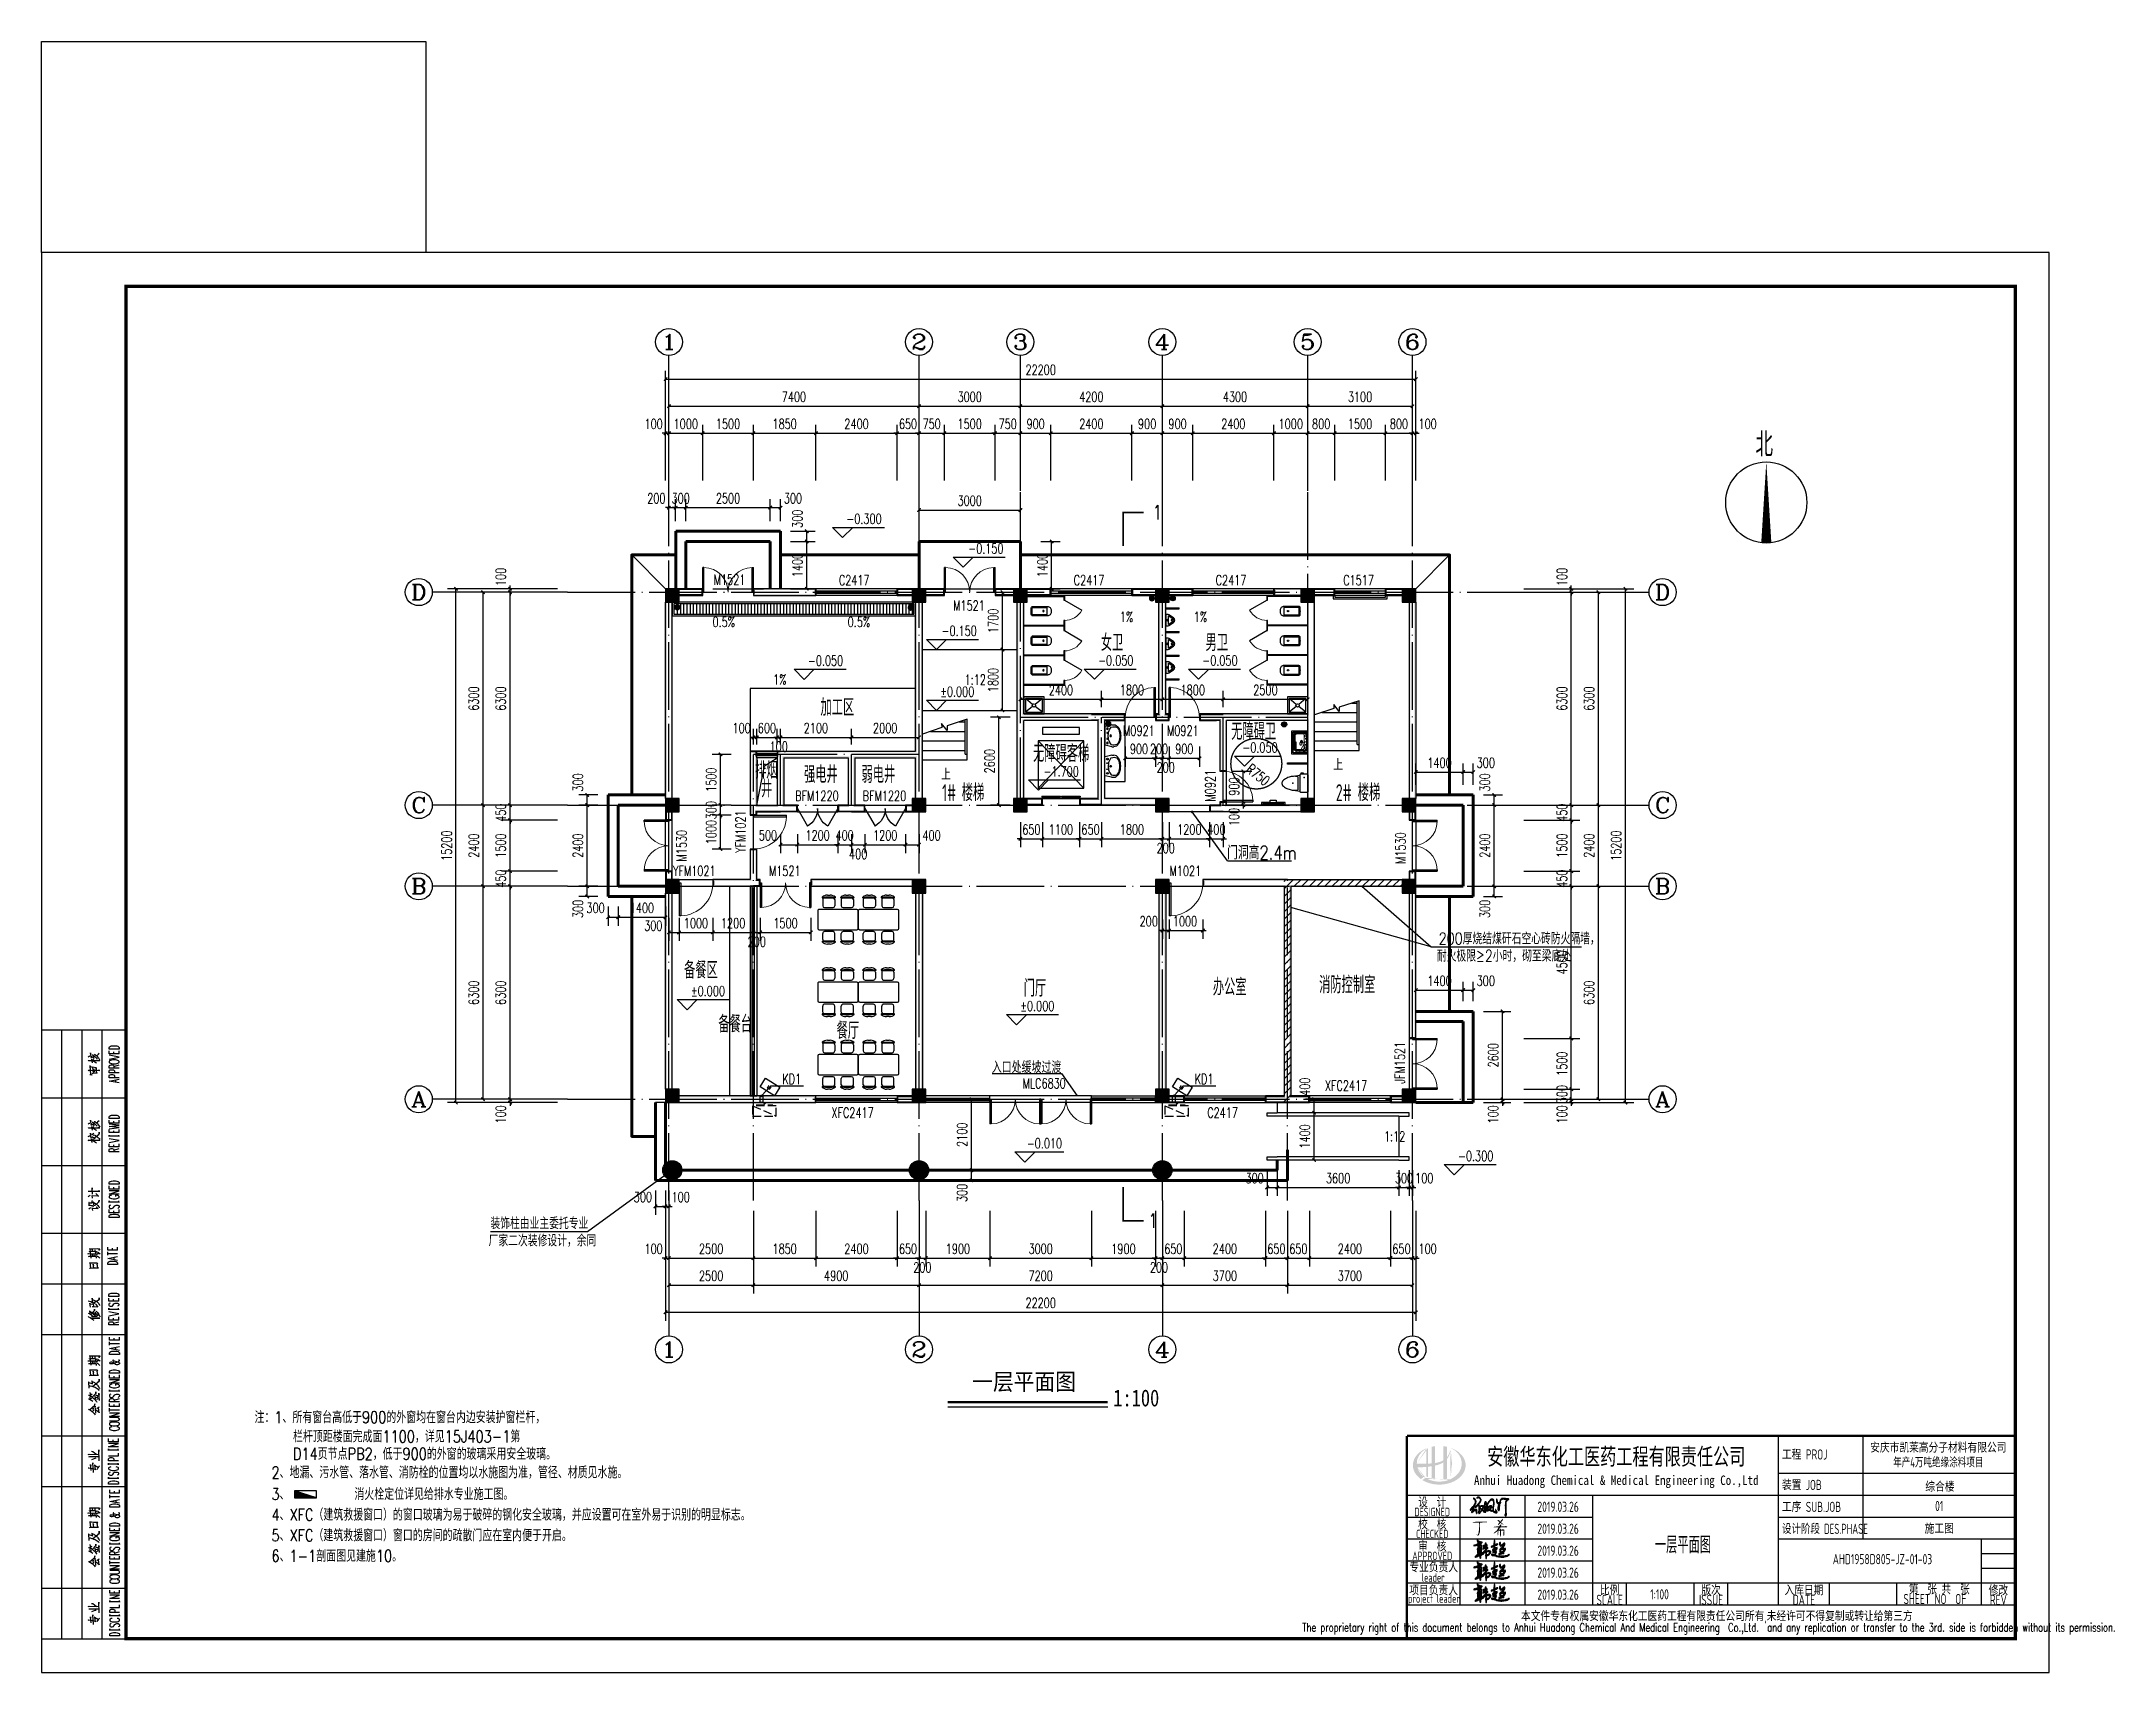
# Model space of a CAD drawing. Extents: x 5904849 to 6011887, y -826029 to -177002.
# Drawn here: x 5904849 to 5966187, y -405337 to -357093 of the extents above; entities that cross this region are included whole.
import ezdxf
from ezdxf.enums import TextEntityAlignment as Align

# ---------------------------------------------------------------- set-up
doc = ezdxf.new("R2010")
doc.units = 0
doc.header["$LTSCALE"] = 1000
doc.header["$MEASUREMENT"] = 0
doc.linetypes.add('DASH', pattern=[0.35, 0.25, -0.1])
doc.linetypes.add('DOTE', pattern=[2.42, 2, -0.2, 0.02, -0.2])
doc.layers.get('0').update_dxf_attribs({"linetype": 'CONTINUOUS'})
doc.layers.get('Defpoints').update_dxf_attribs({"linetype": 'CONTINUOUS'})
for name, color, linetype in [('3T_GLASS', 5, 'CONTINUOUS'), ('3T_WOOD', 21, 'CONTINUOUS'), ('AXIS', 3, 'CONTINUOUS'), ('AXIS_TEXT', 7, 'CONTINUOUS'), ('COLUMN', 9, 'CONTINUOUS'), ('DIM_ELEV', 3, 'CONTINUOUS'), ('DIM_LEAD', 3, 'CONTINUOUS'), ('DIM_SYMB', 3, 'CONTINUOUS'), ('DOTE', 252, 'CONTINUOUS'), ('HATCH', 8, 'CONTINUOUS'), ('JJ', 8, 'CONTINUOUS'), ('LATRINE', 6, 'CONTINUOUS'), ('LVTRY', 6, 'CONTINUOUS'), ('PUB_DIM', 3, 'CONTINUOUS'), ('PUB_HATCH', 8, 'CONTINUOUS'), ('PUB_TEXT', 7, 'CONTINUOUS'), ('PUB_TITLE', 4, 'CONTINUOUS'), ('PUB_WALL', 9, 'CONTINUOUS'), ('S-COLU_DIM', 3, 'CONTINUOUS'), ('STAIR', 5, 'CONTINUOUS'), ('WALL', 2, 'CONTINUOUS'), ('WINDOW', 4, 'CONTINUOUS'), ('WINDOW_TEXT', 7, 'CONTINUOUS'), ('WP_F_PJ', 7, 'CONTINUOUS'), ('厨卫布置', 6, 'CONTINUOUS'), ('图名', 15, 'CONTINUOUS'), ('填充', 251, 'CONTINUOUS'), ('排水', 221, 'CONTINUOUS'), ('文字', 11, 'CONTINUOUS')]:
    doc.layers.add(name, color=color, linetype=linetype)
doc.styles.add('_HZTXT', font='txt.shx', dxfattribs={"width": 0.8, "bigfont": 'HZTXT.shx'})
doc.styles.add('_TCH_AXIS', font='COMPLEX', dxfattribs={"bigfont": 'GBCBIG'})
doc.styles.add('_TCH_DIM', font='SIMPLEX', dxfattribs={"bigfont": 'GBCBIG'})
doc.styles.add('_TCH_DIM_T3', font='SIMPLEX', dxfattribs={"width": 0.705882, "bigfont": 'GBCBIG'})
doc.styles.add('_TCH_LABEL', font='COMPLEX', dxfattribs={"bigfont": 'GBCBIG'})
doc.styles.add('_TCH_WINDOW', font='SIMPLEX', dxfattribs={"height": 3.5, "bigfont": 'GBCBIG'})
doc.styles.add('AHD', font='sceie.shx', dxfattribs={"width": 0.7, "bigfont": 'sceic.shx'})
doc.styles.add('COMPLEX', font='COMPLEX')
doc.styles.add('DIM_FONT', font='SIMPLEX', dxfattribs={"width": 0.7, "bigfont": 'GBCBIG'})
doc.styles.add('ECEC_TQ', font='txt_l.shx', dxfattribs={"bigfont": 'hztxt_l.shx'})
doc.styles.add('HZ1', font='txt.shx', dxfattribs={"bigfont": 'hzdx.shx'})
doc.styles.add('sceie', font='sceie.shx', dxfattribs={"bigfont": 'sceic.shx'})
doc.styles.add('schuco', font='sceie.shx', dxfattribs={"width": 0.7, "bigfont": 'sceic.shx'})
doc.styles.get("Standard").update_dxf_attribs({"font": 'GBENOR', "bigfont": 'GBCBIG'})
doc.styles.add('宋体', font='', dxfattribs={"width": 0.7})
doc.styles.get('宋体').set_extended_font_data('SimSun')
doc.dimstyles.new('_TCH_ARCH&&100', dxfattribs={"dimtxt": 297.5, "dimasz": 100, "dimexe": 250, "dimexo": 300, "dimgap": 126.25, "dimtad": 1, "dimdec": 0, "dimzin": 0, "dimdsep": 46, "dimtxsty": '_TCH_DIM_T3', "dimblk": 'ARCHTICK', "dimcen": 0.09, "dimclrt": 7, "dimazin": 2, "dimtfac": 1, "dimtdec": 0, "dimtix": 1, "dimtmove": 2, "dimatfit": 3, "dimfxl": 0, "dimtolj": 1, "dimtzin": 0, "dimarcsym": 0})

msp = doc.modelspace()

# ---------------------------------------------------------------- texts
for s, height, style, width, p in [('女卫', 500, 'schuco', 0.7, (5936195.5, -375122.7)), ('男卫', 500, 'schuco', 0.7, (5939294, -375122.7)), ('加工区', 500, 'schuco', 0.7, (5927899.1, -377040.7)), ('无障碍卫', 500, 'schuco', 0.7, (5940050.4, -377753.5, 0)), ('排烟', 500, 'schuco', 0.7, (5925963.2, -378900)), ('无障碍客梯', 500, 'schuco', 0.7, (5934188.1, -378404.3)), ('井', 500, 'schuco', 0.7, (5926139.6, -379449.8)), ('强电井', 500, 'schuco', 0.7, (5927411.6, -379024)), ('弱电井', 500, 'schuco', 0.7, (5929113.2, -379024)), ('1#', 500, 'schuco', 0.7, (5931495.4, -379562.1)), ('楼梯', 500, 'schuco', 0.7, (5932078.8, -379562.1)), ('2#', 500, 'schuco', 0.7, (5943144.9, -379562.1)), ('楼梯', 500, 'schuco', 0.7, (5943794.9, -379562.1)), ('备餐区', 500, 'schuco', 0.7, (5923861.5, -384811.5)), ('门厅', 500, 'schuco', 0.7, (5933911.4, -385344.9)), ('办公室', 500, 'schuco', 0.7, (5939508.5, -385310.8)), ('消防控制室', 500, 'schuco', 0.7, (5942652.8, -385245.4)), ('备餐台', 500, 'schuco', 0.7, (5924875.6, -386406.1)), ('餐厅', 500, 'schuco', 0.7, (5928374.9, -386597.9)), ('工程 PROJ', 300, 'sceie', 0.8, (5956346.2, -399037.3)), ('装置 JOB', 300, 'sceie', 0.8, (5956346.2, -399937.3)), ('工序 SUB.JOB', 300, 'sceie', 0.8, (5956346.2, -400587.3)), ('设计阶段 DES.PHASE', 300, 'sceie', 0.75, (5956346.2, -401237.3))]:
    msp.add_text(s, height=height, dxfattribs=dict(style=style, width=width)).set_placement(p)
for s, height, style, width, p in [('安徽华东化工医药工程有限责任公司', 500, '宋体', 0.7, (5951444.3, -398937.3)), ('安庆市凯莱高分子材料有限公司', 300, 'sceie', 0.8, (5960973.1, -398667.2)), ('年产4万吨绝缘涂料项目', 300, 'sceie', 0.65, (5960973.1, -399102.2)), ('Anhui Huadong Chemical & Medical Engineering Co.,Ltd', 280, '宋体', 0.85, (5951444.3, -399687.3)), ('综合楼', 300, 'sceie', 0.8, (5961020.9, -399823.3)), ('DESIGNED', 250, 'AHD', 0.8, (5945999.4, -400587.3)), ('DESIGNED', 250, 'AHD', 0.8, (5945999.4, -400587.3)), ('设  计', 300, 'AHD', 0.8, (5945999.4, -400287.3)), ('设  计', 300, 'AHD', 0.8, (5945999.4, -400287.3)), ('2019.03.26', 300, 'AHD', 0.8, (5949724.2, -400434)), ('01', 300, 'sceie', 0.8, (5960999.4, -400412.3)), ('CHECKED', 250, 'AHD', 0.8, (5945999.4, -401237.3)), ('CHECKED', 250, 'AHD', 0.8, (5945999.4, -401237.3)), ('校  核', 300, 'AHD', 0.8, (5945999.4, -400937.3)), ('校  核', 300, 'AHD', 0.8, (5945999.4, -400937.3)), ('2019.03.26', 300, 'AHD', 0.8, (5949724.2, -401084)), ('施工图', 300, 'sceie', 0.8, (5960999.4, -401062.3)), ('APPROVED', 250, 'AHD', 0.8, (5945999.4, -401887.3)), ('APPROVED', 250, 'AHD', 0.8, (5945999.4, -401887.3)), ('审  核', 300, 'AHD', 0.8, (5945999.4, -401587.3)), ('审  核', 300, 'AHD', 0.8, (5945999.4, -401587.3)), ('2019.03.26', 300, 'AHD', 0.8, (5949724.2, -401734)), ('一层平面图', 500, 'AHD', 0.7, (5953418.3, -401551.1)), ('专业负责人', 300, 'AHD', 0.8, (5946042.3, -402207.3)), ('2019.03.26', 300, 'AHD', 0.8, (5949724.2, -402384)), ('项目负责人', 300, 'AHD', 0.8, (5946039.4, -402887.3)), ('leader', 250, 'AHD', 0.8, (5946029.4, -402527.3)), ('2019.03.26', 300, 'AHD', 0.8, (5949724.2, -403034)), ('比例', 300, 'sceie', 0.8, (5951249.4, -402887.3)), ('1:100', 300, 'sceie', 0.8, (5952725.3, -403024.3)), ('版次', 300, 'sceie', 0.8, (5954249.4, -402887.3)), ('入库日期', 300, 'sceie', 0.8, (5956999.4, -402887.3)), ('第  张 共  张', 300, 'sceie', 0.8, (5960999.4, -402862.3)), ('修改', 300, 'sceie', 0.8, (5962749.4, -402887.3)), ('project leader', 250, 'AHD', 0.8, (5946049.4, -403187.3)), ('本文件专有权属安徽华东化工医药工程有限责任公司所有,未经许可不得复制或转让给第三方', 300, 'sceie', 0.8, (5954420.5, -403686.2)), ('SCALE', 300, 'sceie', 0.8, (5951249.4, -403187.3)), ('ISSUE', 300, 'sceie', 0.8, (5954249.4, -403187.3)), ('DATE', 300, 'sceie', 0.8, (5956999.4, -403187.3)), ('SHEET NO  OF  ', 300, 'sceie', 0.8, (5960999.4, -403162.3)), ('REV', 300, 'sceie', 0.8, (5962749.4, -403187.3)), ('The proprietary right of this document belongs to Anhui Huadong Chemical And Medical Engineering  Co.,Ltd.  and any replication or transfer to the 3rd. side is forbidden without its permission. ', 250, 'ECEC_TQ', 0.72, (5954249.4, -404037.3))]:
    msp.add_text(s, height=height, dxfattribs=dict(style=style, width=width)).set_placement(p, align=Align.MIDDLE)
at = {"style": 'sceie', "width": 0.8}
msp.add_attdef('AHD1958D805-JZ-01-03', text='200320-02-040', height=300, dxfattribs=at).set_placement((5959320.1, -401983.6), align=Align.MIDDLE)
at = {"layer": 'PUB_DIM', "color": 7, "style": '_TCH_DIM', "width": 0.705882}
msp.add_text('R750', height=297.5, rotation=321.48193, dxfattribs=at).set_placement((5940469.1, -378673.1))
at = {"layer": 'PUB_DIM', "style": '_HZTXT', "width": 0.8}
for s, height, p in [('门洞高2.4m', 400, (5939927.6, -381286)), ('耐火极限≥2小时，砌至梁底处', 344.828, (5946136.1, -384310.1)), ('200厚烧结煤矸石空心砖防火隔墙，', 344.828, (5946191.4, -383799.5)), ('入口处缓坡过渡', 350, (5932968.7, -387609.3)), ('装饰柱由业主委托专业', 344.83, (5918133.3, -392222.7)), ('厂家二次装修设计，余同', 344.828, (5918080.5, -392733.3))]:
    msp.add_text(s, height=height, dxfattribs=at).set_placement(p)
at = {"layer": 'PUB_TEXT', "style": '_TCH_DIM'}
msp.add_text('北', height=723.4, dxfattribs=at).set_placement((5955562.3, -369375.4))
at = {"layer": 'PUB_TEXT', "color": 0, "style": '_TCH_DIM', "width": 0.705882}
for s, p in [('-0.300', (5928664.4, -371361.8)), ('-0.150', (5932271.4, -372237.2)), ('0.5%', (5924703, -374409.3)), ('0.5%', (5928703.9, -374409.3)), ('-0.150', (5931481.4, -374675.2)), ('-0.050', (5927526.5, -375556.4)), ('-0.050', (5936114.1, -375550.4)), ('-0.050', (5939196, -375550.4)), ('1:12', (5932162.7, -376118.4)), ('%%P0.000', (5931441.4, -376475.2)), ('-0.050', (5940381.6, -378124.4)), ('-1.700', (5934500, -378832)), ('%%P0.000', (5924065.3, -385329)), ('%%P0.000', (5933810.7, -385772.6)), ('-0.300', (5946763.2, -390207.1))]:
    msp.add_text(s, height=297.5, dxfattribs=at).set_placement(p)
at = {"layer": 'PUB_TEXT', "width": 0.705882}
for s, height, style, p in [('1', 425, '_TCH_LABEL', (5937735, -371233)), ('1%', 297.5, '_TCH_AXIS', (5936756.9, -374260)), ('1%', 297.5, '_TCH_AXIS', (5938941.7, -374260)), ('1%', 297.5, '_TCH_AXIS', (5926497.1, -376115.1)), ('1%', 297.5, '_TCH_AXIS', (5941875.5, -378105.3)), ('KD1', 297.5, '_TCH_LABEL', (5926771.6, -387930.2)), ('KD1', 297.5, '_TCH_LABEL', (5938971.7, -387930.2)), ('-0.010', 297.5, '_TCH_DIM', (5934004.6, -389831.9)), ('1', 425, '_TCH_LABEL', (5937609.5, -392186.5))]:
    msp.add_text(s, height=height, dxfattribs=dict(at, style=style)).set_placement(p)
at = {"layer": 'PUB_TEXT', "color": 0, "style": '_TCH_DIM'}
for p in [(5943072.5, -378655.2), (5931472.5, -378935.2)]:
    msp.add_text('上', height=337.6, dxfattribs=at).set_placement(p)
at = {"layer": 'PUB_TEXT', "color": 5, "style": '_TCH_DIM', "width": 0.705882}
msp.add_text('1:12', height=297.5, dxfattribs=at).set_placement((5944572.4, -389628.7))
at = {"layer": '厨卫布置', "style": 'DIM_FONT', "width": 0.494118}
for p in [(5926310.3, -388045.7), (5938510.3, -388045.7)]:
    msp.add_text('LW', height=89.65, rotation=327.283308, dxfattribs=at).set_placement(p)
at = {"layer": '图名', "style": '宋体'}
for s, width, p in [('一层平面图', 0.9, (5932389.2, -396983.9)), ('1:100', 0.8, (5936562.1, -397464.8))]:
    msp.add_text(s, height=500, dxfattribs=dict(at, width=width)).set_placement(p)
at = {"layer": '文字', "style": 'HZ1', "width": 0.8}
for s, p in [('注：1、所有窗台高低于900的外窗均在窗台内边安装护窗栏杆，', (5911153.1, -397962)), ('栏杆顶距楼面完成面1100，详见15J403-1第', (5912292.2, -398529.8)), ('D14页节点PB2，低于900的外窗的玻璃采用安全玻璃。', (5912292.2, -399044.4)), ('2、地漏、污水管、落水管、消防栓的位置均以水施图为准，管径、材质见水施。', (5911654.9, -399594.4)), ('3、       消火栓定位详见给排水专业施工图。', (5911654.9, -400234)), ('4、XFC（建筑救援窗口）的窗口玻璃为易于破碎的钢化安全玻璃，并应设置可在室外易于识别的明显标志。', (5911654.9, -400845.3)), ('5、XFC（建筑救援窗口）窗口的房间的疏散门应在室内便于开启。', (5911654.9, -401454)), ('6、1-1剖面图见建施10。', (5911654.9, -402062.8))]:
    msp.add_text(s, height=350, dxfattribs=at).set_placement(p)

# ---------------------------------------------------------------- blocks, each defined once
blk = doc.blocks.new('$TCHSYS$LDOR22D')
for p, q in [((-0.517, 0.833), (-0.017, 0.833)), ((-0.517, 0.833), (-0.517, 0.667)), ((-0.517, 0.667), (-0.017, 0.667)), ((-0.017, 0.833), (-0.017, 0.667)), ((0.017, 0.833), (0.017, 0.667)), ((0.017, 0.833), (0.517, 0.833)), ((0.017, 0.667), (0.517, 0.667)), ((0.517, 0.833), (0.517, 0.667)), ((-0.5, 0.5), (0.5, 0.5))]:
    blk.add_line(p, q)
blk = doc.blocks.new('_ArchTick')
at = {"color": 0, "linetype": 'ByBlock', "const_width": 0.4}
blk.add_lwpolyline([(-0.5, -0.5), (0.5, 0.5)], dxfattribs=at)
blk = doc.blocks.new('*D901')
at = {"layer": 'Defpoints', "color": 0}
for p in [(5924940, -378180), (5925558, -378180), (5925558, -379680)]:
    blk.add_point(p, dxfattribs=at)
at = {"layer": 'PUB_DIM', "color": 0, "lineweight": -2}
for p, q in [((5925258, -378180), (5924690, -378180)), ((5924940, -379680), (5924940, -378180)), ((5925258, -379680), (5924690, -379680))]:
    blk.add_line(p, q, dxfattribs=at)
at = {"layer": 'PUB_DIM', "color": 0, "lineweight": -2, "xscale": 100, "yscale": 100, "zscale": 100}
for p, rotation in [((5924940, -378180), 90), ((5924940, -379680), 270)]:
    blk.add_blockref('_ArchTick', p, dxfattribs=dict(at, rotation=rotation))
at = {"layer": 'PUB_DIM', "color": 7, "insert": (5924665, -378930), "char_height": 297.5, "attachment_point": 5, "rotation": 90, "style": '_TCH_DIM_T3'}
blk.add_mtext('\\A1;1500', dxfattribs=at)
blk = doc.blocks.new('*D902')
at = {"layer": 'Defpoints', "color": 0}
for p in [(5924940, -379680), (5925558, -379680), (5925558, -379980)]:
    blk.add_point(p, dxfattribs=at)
at = {"layer": 'PUB_DIM', "color": 0, "lineweight": -2}
for p, q in [((5925258, -379680), (5924690, -379680)), ((5924940, -379680), (5924940, -379580)), ((5924940, -379980), (5924940, -379680)), ((5925258, -379980), (5924690, -379980)), ((5924940, -379980), (5924940, -380080))]:
    blk.add_line(p, q, dxfattribs=at)
at = {"layer": 'PUB_DIM', "color": 0, "lineweight": -2, "xscale": 100, "yscale": 100, "zscale": 100}
for p, rotation in [((5924940, -379680), 270), ((5924940, -379980), 90)]:
    blk.add_blockref('_ArchTick', p, dxfattribs=dict(at, rotation=rotation))
at = {"layer": 'PUB_DIM', "color": 7, "insert": (5924665, -379830), "char_height": 297.5, "attachment_point": 5, "rotation": 90, "style": '_TCH_DIM_T3'}
blk.add_mtext('\\A1;300', dxfattribs=at)
blk = doc.blocks.new('*D903')
at = {"layer": 'Defpoints', "color": 0}
for p in [(5924940, -379980), (5925558, -379980), (5925558, -380980)]:
    blk.add_point(p, dxfattribs=at)
at = {"layer": 'PUB_DIM', "color": 0, "lineweight": -2}
for p, q in [((5925258, -379980), (5924690, -379980)), ((5924940, -380980), (5924940, -379980)), ((5925258, -380980), (5924690, -380980))]:
    blk.add_line(p, q, dxfattribs=at)
at = {"layer": 'PUB_DIM', "color": 0, "lineweight": -2, "xscale": 100, "yscale": 100, "zscale": 100}
for p, rotation in [((5924940, -379980), 90), ((5924940, -380980), 270)]:
    blk.add_blockref('_ArchTick', p, dxfattribs=dict(at, rotation=rotation))
at = {"layer": 'PUB_DIM', "color": 7, "insert": (5924665, -380480), "char_height": 297.5, "attachment_point": 5, "rotation": 90, "style": '_TCH_DIM_T3'}
blk.add_mtext('\\A1;1000', dxfattribs=at)
blk = doc.blocks.new('*D978')
at = {"layer": 'Defpoints', "color": 0}
for p in [(5936214, -376551), (5933814, -377080), (5936214, -377080)]:
    blk.add_point(p, dxfattribs=at)
at = {"layer": 'PUB_DIM', "color": 0, "lineweight": -2}
for p, q in [((5933814, -376780), (5933814, -376301)), ((5933814, -376551), (5936214, -376551)), ((5936214, -376780), (5936214, -376301))]:
    blk.add_line(p, q, dxfattribs=at)
at = {"layer": 'PUB_DIM', "color": 0, "lineweight": -2, "xscale": 100, "yscale": 100, "zscale": 100, "rotation": 180}
blk.add_blockref('_ArchTick', (5933814, -376551), dxfattribs=at)
at = {"layer": 'PUB_DIM', "color": 0, "lineweight": -2, "xscale": 100, "yscale": 100, "zscale": 100}
blk.add_blockref('_ArchTick', (5936214, -376551), dxfattribs=at)
at = {"layer": 'PUB_DIM', "color": 7, "insert": (5935014, -376276), "char_height": 297.5, "attachment_point": 5, "style": '_TCH_DIM_T3'}
blk.add_mtext('\\A1;2400', dxfattribs=at)
blk = doc.blocks.new('*D979')
at = {"layer": 'Defpoints', "color": 0}
for p in [(5938014, -376551), (5936214, -377080), (5938014, -377080)]:
    blk.add_point(p, dxfattribs=at)
at = {"layer": 'PUB_DIM', "color": 0, "lineweight": -2}
for p, q in [((5936214, -376780), (5936214, -376301)), ((5936214, -376551), (5938014, -376551)), ((5938014, -376780), (5938014, -376301))]:
    blk.add_line(p, q, dxfattribs=at)
at = {"layer": 'PUB_DIM', "color": 0, "lineweight": -2, "xscale": 100, "yscale": 100, "zscale": 100, "rotation": 180}
blk.add_blockref('_ArchTick', (5936214, -376551), dxfattribs=at)
at = {"layer": 'PUB_DIM', "color": 0, "lineweight": -2, "xscale": 100, "yscale": 100, "zscale": 100}
blk.add_blockref('_ArchTick', (5938014, -376551), dxfattribs=at)
at = {"layer": 'PUB_DIM', "color": 7, "insert": (5937114, -376276), "char_height": 297.5, "attachment_point": 5, "style": '_TCH_DIM_T3'}
blk.add_mtext('\\A1;1800', dxfattribs=at)
blk = doc.blocks.new('*D980')
at = {"layer": 'Defpoints', "color": 0}
for p in [(5939814, -376551), (5938014, -377080), (5939814, -377080)]:
    blk.add_point(p, dxfattribs=at)
at = {"layer": 'PUB_DIM', "color": 0, "lineweight": -2}
for p, q in [((5938014, -376780), (5938014, -376301)), ((5938014, -376551), (5939814, -376551)), ((5939814, -376780), (5939814, -376301))]:
    blk.add_line(p, q, dxfattribs=at)
at = {"layer": 'PUB_DIM', "color": 0, "lineweight": -2, "xscale": 100, "yscale": 100, "zscale": 100, "rotation": 180}
blk.add_blockref('_ArchTick', (5938014, -376551), dxfattribs=at)
at = {"layer": 'PUB_DIM', "color": 0, "lineweight": -2, "xscale": 100, "yscale": 100, "zscale": 100}
blk.add_blockref('_ArchTick', (5939814, -376551), dxfattribs=at)
at = {"layer": 'PUB_DIM', "color": 7, "insert": (5938914, -376276), "char_height": 297.5, "attachment_point": 5, "style": '_TCH_DIM_T3'}
blk.add_mtext('\\A1;1800', dxfattribs=at)
blk = doc.blocks.new('*D981')
at = {"layer": 'Defpoints', "color": 0}
for p in [(5942314, -376551), (5939814, -377080), (5942314, -377080)]:
    blk.add_point(p, dxfattribs=at)
at = {"layer": 'PUB_DIM', "color": 0, "lineweight": -2}
for p, q in [((5939814, -376780), (5939814, -376301)), ((5939814, -376551), (5942314, -376551)), ((5942314, -376780), (5942314, -376301))]:
    blk.add_line(p, q, dxfattribs=at)
at = {"layer": 'PUB_DIM', "color": 0, "lineweight": -2, "xscale": 100, "yscale": 100, "zscale": 100, "rotation": 180}
blk.add_blockref('_ArchTick', (5939814, -376551), dxfattribs=at)
at = {"layer": 'PUB_DIM', "color": 0, "lineweight": -2, "xscale": 100, "yscale": 100, "zscale": 100}
blk.add_blockref('_ArchTick', (5942314, -376551), dxfattribs=at)
at = {"layer": 'PUB_DIM', "color": 7, "insert": (5941064, -376276), "char_height": 297.5, "attachment_point": 5, "style": '_TCH_DIM_T3'}
blk.add_mtext('\\A1;2500', dxfattribs=at)
blk = doc.blocks.new('*D982')
at = {"layer": 'Defpoints', "color": 0}
for p in [(5933177, -377080), (5933814, -377080), (5933814, -379680)]:
    blk.add_point(p, dxfattribs=at)
at = {"layer": 'PUB_DIM', "color": 0, "lineweight": -2}
for p, q in [((5933514, -377080), (5932927, -377080)), ((5933177, -379680), (5933177, -377080)), ((5933514, -379680), (5932927, -379680))]:
    blk.add_line(p, q, dxfattribs=at)
at = {"layer": 'PUB_DIM', "color": 0, "lineweight": -2, "xscale": 100, "yscale": 100, "zscale": 100}
for p, rotation in [((5933177, -377080), 90), ((5933177, -379680), 270)]:
    blk.add_blockref('_ArchTick', p, dxfattribs=dict(at, rotation=rotation))
at = {"layer": 'PUB_DIM', "color": 7, "insert": (5932902, -378380), "char_height": 297.5, "attachment_point": 5, "rotation": 90, "style": '_TCH_DIM_T3'}
blk.add_mtext('\\A1;2600', dxfattribs=at)
blk = doc.blocks.new('*D983')
at = {"layer": 'Defpoints', "color": 0}
for p in [(5939788, -379580), (5939788, -379680), (5940410, -379580)]:
    blk.add_point(p, dxfattribs=at)
at = {"layer": 'PUB_DIM', "color": 0, "lineweight": -2}
for p, q in [((5940088, -379580), (5940660, -379580)), ((5940088, -379680), (5940660, -379680)), ((5940410, -379580), (5940410, -379480)), ((5940410, -379680), (5940410, -379580)), ((5940410, -379680), (5940410, -379780))]:
    blk.add_line(p, q, dxfattribs=at)
at = {"layer": 'PUB_DIM', "color": 0, "lineweight": -2, "xscale": 100, "yscale": 100, "zscale": 100}
for p, rotation in [((5940410, -379580), 270), ((5940410, -379680), 90)]:
    blk.add_blockref('_ArchTick', p, dxfattribs=dict(at, rotation=rotation))
at = {"layer": 'PUB_DIM', "color": 7, "insert": (5940135, -380030), "char_height": 297.5, "attachment_point": 5, "rotation": 90, "style": '_TCH_DIM_T3'}
blk.add_mtext('\\A1;100', dxfattribs=at)
blk = doc.blocks.new('*D984')
at = {"layer": 'Defpoints', "color": 0}
for p in [(5939788, -378680), (5940410, -378680), (5939788, -379580)]:
    blk.add_point(p, dxfattribs=at)
at = {"layer": 'PUB_DIM', "color": 0, "lineweight": -2}
for p, q in [((5940088, -378680), (5940660, -378680)), ((5940410, -379580), (5940410, -378680)), ((5940088, -379580), (5940660, -379580))]:
    blk.add_line(p, q, dxfattribs=at)
at = {"layer": 'PUB_DIM', "color": 0, "lineweight": -2, "xscale": 100, "yscale": 100, "zscale": 100}
for p, rotation in [((5940410, -378680), 90), ((5940410, -379580), 270)]:
    blk.add_blockref('_ArchTick', p, dxfattribs=dict(at, rotation=rotation))
at = {"layer": 'PUB_DIM', "color": 7, "insert": (5940135, -379130), "char_height": 297.5, "attachment_point": 5, "rotation": 90, "style": '_TCH_DIM_T3'}
blk.add_mtext('\\A1;900', dxfattribs=at)
blk = doc.blocks.new('*D1154')
at = {"layer": 'Defpoints', "color": 0}
for p in [(5923014, -390780), (5923314, -390780), (5923314, -391548)]:
    blk.add_point(p, dxfattribs=at)
at = {"layer": 'PUB_DIM', "color": 0, "lineweight": -2}
for p, q in [((5923014, -391080), (5923014, -391798)), ((5923314, -391080), (5923314, -391798)), ((5923014, -391548), (5923314, -391548))]:
    blk.add_line(p, q, dxfattribs=at)
at = {"layer": 'PUB_DIM', "color": 0, "lineweight": -2, "xscale": 100, "yscale": 100, "zscale": 100, "rotation": 180}
blk.add_blockref('_ArchTick', (5923014, -391548), dxfattribs=at)
at = {"layer": 'PUB_DIM', "color": 0, "lineweight": -2, "xscale": 100, "yscale": 100, "zscale": 100}
blk.add_blockref('_ArchTick', (5923314, -391548), dxfattribs=at)
at = {"layer": 'PUB_DIM', "color": 7, "insert": (5922644, -391273), "char_height": 297.5, "attachment_point": 5, "style": '_TCH_DIM_T3'}
blk.add_mtext('\\A1;300', dxfattribs=at)
blk = doc.blocks.new('*D1155')
at = {"layer": 'Defpoints', "color": 0}
for p in [(5923314, -390780), (5923414, -390780), (5923414, -391548)]:
    blk.add_point(p, dxfattribs=at)
at = {"layer": 'PUB_DIM', "color": 0, "lineweight": -2}
for p, q in [((5923314, -391080), (5923314, -391798)), ((5923414, -391080), (5923414, -391798)), ((5923314, -391548), (5923214, -391548)), ((5923314, -391548), (5923414, -391548)), ((5923414, -391548), (5923514, -391548))]:
    blk.add_line(p, q, dxfattribs=at)
at = {"layer": 'PUB_DIM', "color": 0, "lineweight": -2, "xscale": 100, "yscale": 100, "zscale": 100}
blk.add_blockref('_ArchTick', (5923314, -391548), dxfattribs=at)
at = {"layer": 'PUB_DIM', "color": 0, "lineweight": -2, "xscale": 100, "yscale": 100, "zscale": 100, "rotation": 180}
blk.add_blockref('_ArchTick', (5923414, -391548), dxfattribs=at)
at = {"layer": 'PUB_DIM', "color": 7, "insert": (5923764, -391273), "char_height": 297.5, "attachment_point": 5, "style": '_TCH_DIM_T3'}
blk.add_mtext('\\A1;100', dxfattribs=at)
blk = doc.blocks.new('*D1156')
at = {"layer": 'Defpoints', "color": 0}
for p in [(5932888, -375080), (5933283, -375080), (5932888, -376880)]:
    blk.add_point(p, dxfattribs=at)
at = {"layer": 'PUB_DIM', "color": 0, "lineweight": -2}
for p, q in [((5933188, -375080), (5933533, -375080)), ((5933283, -376880), (5933283, -375080)), ((5933188, -376880), (5933533, -376880))]:
    blk.add_line(p, q, dxfattribs=at)
at = {"layer": 'PUB_DIM', "color": 0, "lineweight": -2, "xscale": 100, "yscale": 100, "zscale": 100}
for p, rotation in [((5933283, -375080), 90), ((5933283, -376880), 270)]:
    blk.add_blockref('_ArchTick', p, dxfattribs=dict(at, rotation=rotation))
at = {"layer": 'PUB_DIM', "color": 7, "insert": (5933008, -375980), "char_height": 297.5, "attachment_point": 5, "rotation": 90, "style": '_TCH_DIM_T3'}
blk.add_mtext('\\A1;1800', dxfattribs=at)
blk = doc.blocks.new('*D1157')
at = {"layer": 'Defpoints', "color": 0}
for p in [(5932888, -373380), (5933283, -373380), (5932888, -375080)]:
    blk.add_point(p, dxfattribs=at)
at = {"layer": 'PUB_DIM', "color": 0, "lineweight": -2}
for p, q in [((5933188, -373380), (5933533, -373380)), ((5933283, -375080), (5933283, -373380)), ((5933188, -375080), (5933533, -375080))]:
    blk.add_line(p, q, dxfattribs=at)
at = {"layer": 'PUB_DIM', "color": 0, "lineweight": -2, "xscale": 100, "yscale": 100, "zscale": 100}
for p, rotation in [((5933283, -373380), 90), ((5933283, -375080), 270)]:
    blk.add_blockref('_ArchTick', p, dxfattribs=dict(at, rotation=rotation))
at = {"layer": 'PUB_DIM', "color": 7, "insert": (5933008, -374230), "char_height": 297.5, "attachment_point": 5, "rotation": 90, "style": '_TCH_DIM_T3'}
blk.add_mtext('\\A1;1700', dxfattribs=at)
blk = doc.blocks.new('*D1158')
at = {"layer": 'Defpoints', "color": 0}
for p in [(5936914, -377651), (5937814, -377651), (5937814, -378294)]:
    blk.add_point(p, dxfattribs=at)
at = {"layer": 'PUB_DIM', "color": 0, "lineweight": -2}
for p, q in [((5936914, -377951), (5936914, -378544)), ((5936914, -378294), (5937814, -378294)), ((5937814, -377951), (5937814, -378544))]:
    blk.add_line(p, q, dxfattribs=at)
at = {"layer": 'PUB_DIM', "color": 0, "lineweight": -2, "xscale": 100, "yscale": 100, "zscale": 100, "rotation": 180}
blk.add_blockref('_ArchTick', (5936914, -378294), dxfattribs=at)
at = {"layer": 'PUB_DIM', "color": 0, "lineweight": -2, "xscale": 100, "yscale": 100, "zscale": 100}
blk.add_blockref('_ArchTick', (5937814, -378294), dxfattribs=at)
at = {"layer": 'PUB_DIM', "color": 7, "insert": (5937322, -378019), "char_height": 297.5, "attachment_point": 5, "style": '_TCH_DIM_T3'}
blk.add_mtext('\\A1;900', dxfattribs=at)
blk = doc.blocks.new('*D1159')
at = {"layer": 'Defpoints', "color": 0}
for p in [(5937814, -377651), (5938014, -377651), (5938014, -378294)]:
    blk.add_point(p, dxfattribs=at)
at = {"layer": 'PUB_DIM', "color": 0, "lineweight": -2}
for p, q in [((5937814, -378294), (5937714, -378294)), ((5937814, -377951), (5937814, -378544)), ((5937814, -378294), (5938014, -378294)), ((5938014, -377951), (5938014, -378544)), ((5938014, -378294), (5938114, -378294))]:
    blk.add_line(p, q, dxfattribs=at)
at = {"layer": 'PUB_DIM', "color": 0, "lineweight": -2, "xscale": 100, "yscale": 100, "zscale": 100}
blk.add_blockref('_ArchTick', (5937814, -378294), dxfattribs=at)
at = {"layer": 'PUB_DIM', "color": 0, "lineweight": -2, "xscale": 100, "yscale": 100, "zscale": 100, "rotation": 180}
blk.add_blockref('_ArchTick', (5938014, -378294), dxfattribs=at)
at = {"layer": 'PUB_DIM', "color": 7, "insert": (5937914, -378019), "char_height": 297.5, "attachment_point": 5, "style": '_TCH_DIM_T3'}
blk.add_mtext('\\A1;200', dxfattribs=at)
blk = doc.blocks.new('*D1160')
at = {"layer": 'Defpoints', "color": 0}
for p in [(5938014, -377651), (5938214, -377651), (5938214, -378294)]:
    blk.add_point(p, dxfattribs=at)
at = {"layer": 'PUB_DIM', "color": 0, "lineweight": -2}
for p, q in [((5938014, -378294), (5937914, -378294)), ((5938014, -377951), (5938014, -378544)), ((5938014, -378294), (5938214, -378294)), ((5938214, -377951), (5938214, -378544)), ((5938214, -378294), (5938314, -378294))]:
    blk.add_line(p, q, dxfattribs=at)
at = {"layer": 'PUB_DIM', "color": 0, "lineweight": -2, "xscale": 100, "yscale": 100, "zscale": 100}
blk.add_blockref('_ArchTick', (5938014, -378294), dxfattribs=at)
at = {"layer": 'PUB_DIM', "color": 0, "lineweight": -2, "xscale": 100, "yscale": 100, "zscale": 100, "rotation": 180}
blk.add_blockref('_ArchTick', (5938214, -378294), dxfattribs=at)
at = {"layer": 'PUB_DIM', "color": 7, "insert": (5938114, -378569), "char_height": 297.5, "attachment_point": 5, "style": '_TCH_DIM_T3'}
blk.add_mtext('\\A1;200', dxfattribs=at)
blk = doc.blocks.new('*D1161')
at = {"layer": 'Defpoints', "color": 0}
for p in [(5938214, -377651), (5939114, -377651), (5939114, -378294)]:
    blk.add_point(p, dxfattribs=at)
at = {"layer": 'PUB_DIM', "color": 0, "lineweight": -2}
for p, q in [((5938214, -377951), (5938214, -378544)), ((5938214, -378294), (5939114, -378294)), ((5939114, -377951), (5939114, -378544))]:
    blk.add_line(p, q, dxfattribs=at)
at = {"layer": 'PUB_DIM', "color": 0, "lineweight": -2, "xscale": 100, "yscale": 100, "zscale": 100, "rotation": 180}
blk.add_blockref('_ArchTick', (5938214, -378294), dxfattribs=at)
at = {"layer": 'PUB_DIM', "color": 0, "lineweight": -2, "xscale": 100, "yscale": 100, "zscale": 100}
blk.add_blockref('_ArchTick', (5939114, -378294), dxfattribs=at)
at = {"layer": 'PUB_DIM', "color": 7, "insert": (5938664, -378019), "char_height": 297.5, "attachment_point": 5, "style": '_TCH_DIM_T3'}
blk.add_mtext('\\A1;900', dxfattribs=at)
blk = doc.blocks.new('*D1162')
at = {"layer": 'Defpoints', "color": 0}
for p in [(5933814, -379880), (5934464, -379880), (5934464, -380677)]:
    blk.add_point(p, dxfattribs=at)
at = {"layer": 'PUB_DIM', "color": 0, "lineweight": -2}
for p, q in [((5933814, -380180), (5933814, -380927)), ((5934464, -380180), (5934464, -380927)), ((5933814, -380677), (5933714, -380677)), ((5933814, -380677), (5934464, -380677)), ((5934464, -380677), (5934564, -380677))]:
    blk.add_line(p, q, dxfattribs=at)
at = {"layer": 'PUB_DIM', "color": 0, "lineweight": -2, "xscale": 100, "yscale": 100, "zscale": 100}
blk.add_blockref('_ArchTick', (5933814, -380677), dxfattribs=at)
at = {"layer": 'PUB_DIM', "color": 0, "lineweight": -2, "xscale": 100, "yscale": 100, "zscale": 100, "rotation": 180}
blk.add_blockref('_ArchTick', (5934464, -380677), dxfattribs=at)
at = {"layer": 'PUB_DIM', "color": 7, "insert": (5934139, -380402), "char_height": 297.5, "attachment_point": 5, "style": '_TCH_DIM_T3'}
blk.add_mtext('\\A1;650', dxfattribs=at)
blk = doc.blocks.new('*D1163')
at = {"layer": 'Defpoints', "color": 0}
for p in [(5934464, -379880), (5935564, -379880), (5935564, -380677)]:
    blk.add_point(p, dxfattribs=at)
at = {"layer": 'PUB_DIM', "color": 0, "lineweight": -2}
for p, q in [((5934464, -380180), (5934464, -380927)), ((5935564, -380180), (5935564, -380927)), ((5934464, -380677), (5935564, -380677))]:
    blk.add_line(p, q, dxfattribs=at)
at = {"layer": 'PUB_DIM', "color": 0, "lineweight": -2, "xscale": 100, "yscale": 100, "zscale": 100, "rotation": 180}
blk.add_blockref('_ArchTick', (5934464, -380677), dxfattribs=at)
at = {"layer": 'PUB_DIM', "color": 0, "lineweight": -2, "xscale": 100, "yscale": 100, "zscale": 100}
blk.add_blockref('_ArchTick', (5935564, -380677), dxfattribs=at)
at = {"layer": 'PUB_DIM', "color": 7, "insert": (5935014, -380402), "char_height": 297.5, "attachment_point": 5, "style": '_TCH_DIM_T3'}
blk.add_mtext('\\A1;1100', dxfattribs=at)
blk = doc.blocks.new('*D1164')
at = {"layer": 'Defpoints', "color": 0}
for p in [(5935564, -379880), (5936214, -379880), (5936214, -380677)]:
    blk.add_point(p, dxfattribs=at)
at = {"layer": 'PUB_DIM', "color": 0, "lineweight": -2}
for p, q in [((5935564, -380180), (5935564, -380927)), ((5936214, -380180), (5936214, -380927)), ((5935564, -380677), (5935464, -380677)), ((5935564, -380677), (5936214, -380677)), ((5936214, -380677), (5936314, -380677))]:
    blk.add_line(p, q, dxfattribs=at)
at = {"layer": 'PUB_DIM', "color": 0, "lineweight": -2, "xscale": 100, "yscale": 100, "zscale": 100}
blk.add_blockref('_ArchTick', (5935564, -380677), dxfattribs=at)
at = {"layer": 'PUB_DIM', "color": 0, "lineweight": -2, "xscale": 100, "yscale": 100, "zscale": 100, "rotation": 180}
blk.add_blockref('_ArchTick', (5936214, -380677), dxfattribs=at)
at = {"layer": 'PUB_DIM', "color": 7, "insert": (5935889, -380402), "char_height": 297.5, "attachment_point": 5, "style": '_TCH_DIM_T3'}
blk.add_mtext('\\A1;650', dxfattribs=at)
blk = doc.blocks.new('*D1165')
at = {"layer": 'Defpoints', "color": 0}
for p in [(5936214, -379880), (5938014, -379880), (5938014, -380677)]:
    blk.add_point(p, dxfattribs=at)
at = {"layer": 'PUB_DIM', "color": 0, "lineweight": -2}
for p, q in [((5936214, -380180), (5936214, -380927)), ((5938014, -380180), (5938014, -380927)), ((5936214, -380677), (5938014, -380677))]:
    blk.add_line(p, q, dxfattribs=at)
at = {"layer": 'PUB_DIM', "color": 0, "lineweight": -2, "xscale": 100, "yscale": 100, "zscale": 100, "rotation": 180}
blk.add_blockref('_ArchTick', (5936214, -380677), dxfattribs=at)
at = {"layer": 'PUB_DIM', "color": 0, "lineweight": -2, "xscale": 100, "yscale": 100, "zscale": 100}
blk.add_blockref('_ArchTick', (5938014, -380677), dxfattribs=at)
at = {"layer": 'PUB_DIM', "color": 7, "insert": (5937114, -380402), "char_height": 297.5, "attachment_point": 5, "style": '_TCH_DIM_T3'}
blk.add_mtext('\\A1;1800', dxfattribs=at)
blk = doc.blocks.new('*D1166')
at = {"layer": 'Defpoints', "color": 0}
for p in [(5938014, -379880), (5938214, -379880), (5938214, -380677)]:
    blk.add_point(p, dxfattribs=at)
at = {"layer": 'PUB_DIM', "color": 0, "lineweight": -2}
for p, q in [((5938014, -380180), (5938014, -380927)), ((5938214, -380180), (5938214, -380927)), ((5938014, -380677), (5937914, -380677)), ((5938014, -380677), (5938214, -380677)), ((5938214, -380677), (5938314, -380677))]:
    blk.add_line(p, q, dxfattribs=at)
at = {"layer": 'PUB_DIM', "color": 0, "lineweight": -2, "xscale": 100, "yscale": 100, "zscale": 100}
blk.add_blockref('_ArchTick', (5938014, -380677), dxfattribs=at)
at = {"layer": 'PUB_DIM', "color": 0, "lineweight": -2, "xscale": 100, "yscale": 100, "zscale": 100, "rotation": 180}
blk.add_blockref('_ArchTick', (5938214, -380677), dxfattribs=at)
at = {"layer": 'PUB_DIM', "color": 7, "insert": (5938114, -380952), "char_height": 297.5, "attachment_point": 5, "style": '_TCH_DIM_T3'}
blk.add_mtext('\\A1;200', dxfattribs=at)
blk = doc.blocks.new('*D1167')
at = {"layer": 'Defpoints', "color": 0}
for p in [(5938214, -379880), (5939414, -379880), (5939414, -380677)]:
    blk.add_point(p, dxfattribs=at)
at = {"layer": 'PUB_DIM', "color": 0, "lineweight": -2}
for p, q in [((5938214, -380180), (5938214, -380927)), ((5939414, -380180), (5939414, -380927)), ((5938214, -380677), (5939414, -380677))]:
    blk.add_line(p, q, dxfattribs=at)
at = {"layer": 'PUB_DIM', "color": 0, "lineweight": -2, "xscale": 100, "yscale": 100, "zscale": 100, "rotation": 180}
blk.add_blockref('_ArchTick', (5938214, -380677), dxfattribs=at)
at = {"layer": 'PUB_DIM', "color": 0, "lineweight": -2, "xscale": 100, "yscale": 100, "zscale": 100}
blk.add_blockref('_ArchTick', (5939414, -380677), dxfattribs=at)
at = {"layer": 'PUB_DIM', "color": 7, "insert": (5938814, -380402), "char_height": 297.5, "attachment_point": 5, "style": '_TCH_DIM_T3'}
blk.add_mtext('\\A1;1200', dxfattribs=at)
blk = doc.blocks.new('*D1168')
at = {"layer": 'Defpoints', "color": 0}
for p in [(5939414, -379880), (5939814, -379880), (5939814, -380677)]:
    blk.add_point(p, dxfattribs=at)
at = {"layer": 'PUB_DIM', "color": 0, "lineweight": -2}
for p, q in [((5939414, -380180), (5939414, -380927)), ((5939814, -380180), (5939814, -380927)), ((5939414, -380677), (5939314, -380677)), ((5939414, -380677), (5939814, -380677)), ((5939814, -380677), (5939914, -380677))]:
    blk.add_line(p, q, dxfattribs=at)
at = {"layer": 'PUB_DIM', "color": 0, "lineweight": -2, "xscale": 100, "yscale": 100, "zscale": 100}
blk.add_blockref('_ArchTick', (5939414, -380677), dxfattribs=at)
at = {"layer": 'PUB_DIM', "color": 0, "lineweight": -2, "xscale": 100, "yscale": 100, "zscale": 100, "rotation": 180}
blk.add_blockref('_ArchTick', (5939814, -380677), dxfattribs=at)
at = {"layer": 'PUB_DIM', "color": 7, "insert": (5939614, -380402), "char_height": 297.5, "attachment_point": 5, "style": '_TCH_DIM_T3'}
blk.add_mtext('\\A1;400', dxfattribs=at)
blk = doc.blocks.new('*D1169')
at = {"layer": 'Defpoints', "color": 0}
for p in [(5938214, -382763), (5939214, -382763), (5939214, -383390)]:
    blk.add_point(p, dxfattribs=at)
at = {"layer": 'PUB_DIM', "color": 0, "lineweight": -2}
for p, q in [((5938214, -383063), (5938214, -383640)), ((5939214, -383063), (5939214, -383640)), ((5938214, -383390), (5938114, -383390)), ((5938214, -383390), (5939214, -383390)), ((5939214, -383390), (5939314, -383390))]:
    blk.add_line(p, q, dxfattribs=at)
at = {"layer": 'PUB_DIM', "color": 0, "lineweight": -2, "xscale": 100, "yscale": 100, "zscale": 100}
blk.add_blockref('_ArchTick', (5938214, -383390), dxfattribs=at)
at = {"layer": 'PUB_DIM', "color": 0, "lineweight": -2, "xscale": 100, "yscale": 100, "zscale": 100, "rotation": 180}
blk.add_blockref('_ArchTick', (5939214, -383390), dxfattribs=at)
at = {"layer": 'PUB_DIM', "color": 7, "insert": (5938685, -383115), "char_height": 297.5, "attachment_point": 5, "style": '_TCH_DIM_T3'}
blk.add_mtext('\\A1;1000', dxfattribs=at)
blk = doc.blocks.new('*D1170')
at = {"layer": 'Defpoints', "color": 0}
for p in [(5938014, -382763), (5938214, -382763), (5938214, -383390)]:
    blk.add_point(p, dxfattribs=at)
at = {"layer": 'PUB_DIM', "color": 0, "lineweight": -2}
for p, q in [((5938014, -383063), (5938014, -383640)), ((5938214, -383063), (5938214, -383640)), ((5938014, -383390), (5937914, -383390)), ((5938014, -383390), (5938214, -383390)), ((5938214, -383390), (5938314, -383390))]:
    blk.add_line(p, q, dxfattribs=at)
at = {"layer": 'PUB_DIM', "color": 0, "lineweight": -2, "xscale": 100, "yscale": 100, "zscale": 100}
blk.add_blockref('_ArchTick', (5938014, -383390), dxfattribs=at)
at = {"layer": 'PUB_DIM', "color": 0, "lineweight": -2, "xscale": 100, "yscale": 100, "zscale": 100, "rotation": 180}
blk.add_blockref('_ArchTick', (5938214, -383390), dxfattribs=at)
at = {"layer": 'PUB_DIM', "color": 7, "insert": (5937612, -383115), "char_height": 297.5, "attachment_point": 5, "style": '_TCH_DIM_T3'}
blk.add_mtext('\\A1;200', dxfattribs=at)
blk = doc.blocks.new('*D1171')
at = {"layer": 'Defpoints', "color": 0}
for p in [(5926114, -382711), (5927614, -382711), (5927614, -383446)]:
    blk.add_point(p, dxfattribs=at)
at = {"layer": 'PUB_DIM', "color": 0, "lineweight": -2}
for p, q in [((5926114, -383011), (5926114, -383696)), ((5927614, -383011), (5927614, -383696)), ((5926114, -383446), (5927614, -383446))]:
    blk.add_line(p, q, dxfattribs=at)
at = {"layer": 'PUB_DIM', "color": 0, "lineweight": -2, "xscale": 100, "yscale": 100, "zscale": 100, "rotation": 180}
blk.add_blockref('_ArchTick', (5926114, -383446), dxfattribs=at)
at = {"layer": 'PUB_DIM', "color": 0, "lineweight": -2, "xscale": 100, "yscale": 100, "zscale": 100}
blk.add_blockref('_ArchTick', (5927614, -383446), dxfattribs=at)
at = {"layer": 'PUB_DIM', "color": 7, "insert": (5926864, -383171), "char_height": 297.5, "attachment_point": 5, "style": '_TCH_DIM_T3'}
blk.add_mtext('\\A1;1500', dxfattribs=at)
blk = doc.blocks.new('*D1172')
at = {"layer": 'Defpoints', "color": 0}
for p in [(5925914, -382711), (5926114, -382711), (5926114, -383446)]:
    blk.add_point(p, dxfattribs=at)
at = {"layer": 'PUB_DIM', "color": 0, "lineweight": -2}
for p, q in [((5925914, -383011), (5925914, -383696)), ((5926114, -383011), (5926114, -383696)), ((5925914, -383446), (5925814, -383446)), ((5925914, -383446), (5926114, -383446)), ((5926114, -383446), (5926214, -383446))]:
    blk.add_line(p, q, dxfattribs=at)
at = {"layer": 'PUB_DIM', "color": 0, "lineweight": -2, "xscale": 100, "yscale": 100, "zscale": 100}
blk.add_blockref('_ArchTick', (5925914, -383446), dxfattribs=at)
at = {"layer": 'PUB_DIM', "color": 0, "lineweight": -2, "xscale": 100, "yscale": 100, "zscale": 100, "rotation": 180}
blk.add_blockref('_ArchTick', (5926114, -383446), dxfattribs=at)
at = {"layer": 'PUB_DIM', "color": 7, "insert": (5926014, -383721), "char_height": 297.5, "attachment_point": 5, "style": '_TCH_DIM_T3'}
blk.add_mtext('\\A1;200', dxfattribs=at)
blk = doc.blocks.new('*D1173')
at = {"layer": 'Defpoints', "color": 0}
for p in [(5924714, -382711), (5925914, -382711), (5925914, -383446)]:
    blk.add_point(p, dxfattribs=at)
at = {"layer": 'PUB_DIM', "color": 0, "lineweight": -2}
for p, q in [((5924714, -383011), (5924714, -383696)), ((5925914, -383011), (5925914, -383696)), ((5924714, -383446), (5925914, -383446))]:
    blk.add_line(p, q, dxfattribs=at)
at = {"layer": 'PUB_DIM', "color": 0, "lineweight": -2, "xscale": 100, "yscale": 100, "zscale": 100, "rotation": 180}
blk.add_blockref('_ArchTick', (5924714, -383446), dxfattribs=at)
at = {"layer": 'PUB_DIM', "color": 0, "lineweight": -2, "xscale": 100, "yscale": 100, "zscale": 100}
blk.add_blockref('_ArchTick', (5925914, -383446), dxfattribs=at)
at = {"layer": 'PUB_DIM', "color": 7, "insert": (5925314, -383171), "char_height": 297.5, "attachment_point": 5, "style": '_TCH_DIM_T3'}
blk.add_mtext('\\A1;1200', dxfattribs=at)
blk = doc.blocks.new('*D1174')
at = {"layer": 'Defpoints', "color": 0}
for p in [(5923714, -382711), (5924714, -382711), (5924714, -383446)]:
    blk.add_point(p, dxfattribs=at)
at = {"layer": 'PUB_DIM', "color": 0, "lineweight": -2}
for p, q in [((5923714, -383011), (5923714, -383696)), ((5924714, -383011), (5924714, -383696)), ((5923714, -383446), (5924714, -383446))]:
    blk.add_line(p, q, dxfattribs=at)
at = {"layer": 'PUB_DIM', "color": 0, "lineweight": -2, "xscale": 100, "yscale": 100, "zscale": 100, "rotation": 180}
blk.add_blockref('_ArchTick', (5923714, -383446), dxfattribs=at)
at = {"layer": 'PUB_DIM', "color": 0, "lineweight": -2, "xscale": 100, "yscale": 100, "zscale": 100}
blk.add_blockref('_ArchTick', (5924714, -383446), dxfattribs=at)
at = {"layer": 'PUB_DIM', "color": 7, "insert": (5924214, -383171), "char_height": 297.5, "attachment_point": 5, "style": '_TCH_DIM_T3'}
blk.add_mtext('\\A1;1000', dxfattribs=at)
blk = doc.blocks.new('*D1175')
at = {"layer": 'Defpoints', "color": 0}
for p in [(5923414, -382711), (5923714, -382711), (5923714, -383446)]:
    blk.add_point(p, dxfattribs=at)
at = {"layer": 'PUB_DIM', "color": 0, "lineweight": -2}
for p, q in [((5923414, -383011), (5923414, -383696)), ((5923714, -383011), (5923714, -383696)), ((5923414, -383446), (5923714, -383446))]:
    blk.add_line(p, q, dxfattribs=at)
at = {"layer": 'PUB_DIM', "color": 0, "lineweight": -2, "xscale": 100, "yscale": 100, "zscale": 100, "rotation": 180}
blk.add_blockref('_ArchTick', (5923414, -383446), dxfattribs=at)
at = {"layer": 'PUB_DIM', "color": 0, "lineweight": -2, "xscale": 100, "yscale": 100, "zscale": 100}
blk.add_blockref('_ArchTick', (5923714, -383446), dxfattribs=at)
at = {"layer": 'PUB_DIM', "color": 7, "insert": (5922953, -383248), "char_height": 297.5, "attachment_point": 5, "style": '_TCH_DIM_T3'}
blk.add_mtext('\\A1;300', dxfattribs=at)
blk = doc.blocks.new('*D1176')
at = {"layer": 'Defpoints', "color": 0}
for p in [(5926014, -377676), (5925914, -378190), (5926014, -378190)]:
    blk.add_point(p, dxfattribs=at)
at = {"layer": 'PUB_DIM', "color": 0, "lineweight": -2}
for p, q in [((5925914, -377676), (5925814, -377676)), ((5925914, -377890), (5925914, -377426)), ((5925914, -377676), (5926014, -377676)), ((5926014, -377890), (5926014, -377426)), ((5926014, -377676), (5926114, -377676))]:
    blk.add_line(p, q, dxfattribs=at)
at = {"layer": 'PUB_DIM', "color": 0, "lineweight": -2, "xscale": 100, "yscale": 100, "zscale": 100}
blk.add_blockref('_ArchTick', (5925914, -377676), dxfattribs=at)
at = {"layer": 'PUB_DIM', "color": 0, "lineweight": -2, "xscale": 100, "yscale": 100, "zscale": 100, "rotation": 180}
blk.add_blockref('_ArchTick', (5926014, -377676), dxfattribs=at)
at = {"layer": 'PUB_DIM', "color": 7, "insert": (5925564, -377401), "char_height": 297.5, "attachment_point": 5, "style": '_TCH_DIM_T3'}
blk.add_mtext('\\A1;100', dxfattribs=at)
blk = doc.blocks.new('*D1177')
at = {"layer": 'Defpoints', "color": 0}
for p in [(5926614, -377676), (5926014, -378190), (5926614, -378190)]:
    blk.add_point(p, dxfattribs=at)
at = {"layer": 'PUB_DIM', "color": 0, "lineweight": -2}
for p, q in [((5926014, -377676), (5925914, -377676)), ((5926014, -377890), (5926014, -377426)), ((5926014, -377676), (5926614, -377676)), ((5926614, -377890), (5926614, -377426)), ((5926614, -377676), (5926714, -377676))]:
    blk.add_line(p, q, dxfattribs=at)
at = {"layer": 'PUB_DIM', "color": 0, "lineweight": -2, "xscale": 100, "yscale": 100, "zscale": 100}
blk.add_blockref('_ArchTick', (5926014, -377676), dxfattribs=at)
at = {"layer": 'PUB_DIM', "color": 0, "lineweight": -2, "xscale": 100, "yscale": 100, "zscale": 100, "rotation": 180}
blk.add_blockref('_ArchTick', (5926614, -377676), dxfattribs=at)
at = {"layer": 'PUB_DIM', "color": 7, "insert": (5926314, -377401), "char_height": 297.5, "attachment_point": 5, "style": '_TCH_DIM_T3'}
blk.add_mtext('\\A1;600', dxfattribs=at)
blk = doc.blocks.new('*D1178')
at = {"layer": 'Defpoints', "color": 0}
for p in [(5926714, -377676), (5926614, -378190), (5926714, -378190)]:
    blk.add_point(p, dxfattribs=at)
at = {"layer": 'PUB_DIM', "color": 0, "lineweight": -2}
for p, q in [((5926614, -377676), (5926514, -377676)), ((5926614, -377890), (5926614, -377426)), ((5926614, -377676), (5926714, -377676)), ((5926714, -377890), (5926714, -377426)), ((5926714, -377676), (5926814, -377676))]:
    blk.add_line(p, q, dxfattribs=at)
at = {"layer": 'PUB_DIM', "color": 0, "lineweight": -2, "xscale": 100, "yscale": 100, "zscale": 100}
blk.add_blockref('_ArchTick', (5926614, -377676), dxfattribs=at)
at = {"layer": 'PUB_DIM', "color": 0, "lineweight": -2, "xscale": 100, "yscale": 100, "zscale": 100, "rotation": 180}
blk.add_blockref('_ArchTick', (5926714, -377676), dxfattribs=at)
at = {"layer": 'PUB_DIM', "color": 7, "insert": (5926664, -377951), "char_height": 297.5, "attachment_point": 5, "style": '_TCH_DIM_T3'}
blk.add_mtext('\\A1;100', dxfattribs=at)
blk = doc.blocks.new('*D1179')
at = {"layer": 'Defpoints', "color": 0}
for p in [(5928814, -377676), (5926714, -378190), (5928814, -378190)]:
    blk.add_point(p, dxfattribs=at)
at = {"layer": 'PUB_DIM', "color": 0, "lineweight": -2}
for p, q in [((5926714, -377890), (5926714, -377426)), ((5926714, -377676), (5928814, -377676)), ((5928814, -377890), (5928814, -377426))]:
    blk.add_line(p, q, dxfattribs=at)
at = {"layer": 'PUB_DIM', "color": 0, "lineweight": -2, "xscale": 100, "yscale": 100, "zscale": 100, "rotation": 180}
blk.add_blockref('_ArchTick', (5926714, -377676), dxfattribs=at)
at = {"layer": 'PUB_DIM', "color": 0, "lineweight": -2, "xscale": 100, "yscale": 100, "zscale": 100}
blk.add_blockref('_ArchTick', (5928814, -377676), dxfattribs=at)
at = {"layer": 'PUB_DIM', "color": 7, "insert": (5927764, -377401), "char_height": 297.5, "attachment_point": 5, "style": '_TCH_DIM_T3'}
blk.add_mtext('\\A1;2100', dxfattribs=at)
blk = doc.blocks.new('*D1180')
at = {"layer": 'Defpoints', "color": 0}
for p in [(5930814, -377676), (5928814, -378190), (5930814, -378190)]:
    blk.add_point(p, dxfattribs=at)
at = {"layer": 'PUB_DIM', "color": 0, "lineweight": -2}
for p, q in [((5928814, -377890), (5928814, -377426)), ((5928814, -377676), (5930814, -377676)), ((5930814, -377890), (5930814, -377426))]:
    blk.add_line(p, q, dxfattribs=at)
at = {"layer": 'PUB_DIM', "color": 0, "lineweight": -2, "xscale": 100, "yscale": 100, "zscale": 100, "rotation": 180}
blk.add_blockref('_ArchTick', (5928814, -377676), dxfattribs=at)
at = {"layer": 'PUB_DIM', "color": 0, "lineweight": -2, "xscale": 100, "yscale": 100, "zscale": 100}
blk.add_blockref('_ArchTick', (5930814, -377676), dxfattribs=at)
at = {"layer": 'PUB_DIM', "color": 7, "insert": (5929814, -377401), "char_height": 297.5, "attachment_point": 5, "style": '_TCH_DIM_T3'}
blk.add_mtext('\\A1;2000', dxfattribs=at)
blk = doc.blocks.new('*D1181')
at = {"layer": 'Defpoints', "color": 0}
for p in [(5945414, -391380), (5945514, -391380), (5945514, -393080)]:
    blk.add_point(p, dxfattribs=at)
at = {"layer": 'PUB_DIM', "color": 0, "lineweight": -2}
for p, q in [((5945414, -391680), (5945414, -393330)), ((5945514, -391680), (5945514, -393330)), ((5945414, -393080), (5945314, -393080)), ((5945414, -393080), (5945514, -393080)), ((5945514, -393080), (5945614, -393080))]:
    blk.add_line(p, q, dxfattribs=at)
at = {"layer": 'PUB_DIM', "color": 0, "lineweight": -2, "xscale": 100, "yscale": 100, "zscale": 100}
blk.add_blockref('_ArchTick', (5945414, -393080), dxfattribs=at)
at = {"layer": 'PUB_DIM', "color": 0, "lineweight": -2, "xscale": 100, "yscale": 100, "zscale": 100, "rotation": 180}
blk.add_blockref('_ArchTick', (5945514, -393080), dxfattribs=at)
at = {"layer": 'PUB_DIM', "color": 7, "insert": (5945864, -392805), "char_height": 297.5, "attachment_point": 5, "style": '_TCH_DIM_T3'}
blk.add_mtext('\\A1;100', dxfattribs=at)
blk = doc.blocks.new('*D1182')
at = {"layer": 'Defpoints', "color": 0}
for p in [(5944764, -391380), (5945414, -391380), (5945414, -393080)]:
    blk.add_point(p, dxfattribs=at)
at = {"layer": 'PUB_DIM', "color": 0, "lineweight": -2}
for p, q in [((5944764, -391680), (5944764, -393330)), ((5945414, -391680), (5945414, -393330)), ((5944764, -393080), (5944664, -393080)), ((5944764, -393080), (5945414, -393080)), ((5945414, -393080), (5945514, -393080))]:
    blk.add_line(p, q, dxfattribs=at)
at = {"layer": 'PUB_DIM', "color": 0, "lineweight": -2, "xscale": 100, "yscale": 100, "zscale": 100}
blk.add_blockref('_ArchTick', (5944764, -393080), dxfattribs=at)
at = {"layer": 'PUB_DIM', "color": 0, "lineweight": -2, "xscale": 100, "yscale": 100, "zscale": 100, "rotation": 180}
blk.add_blockref('_ArchTick', (5945414, -393080), dxfattribs=at)
at = {"layer": 'PUB_DIM', "color": 7, "insert": (5945089, -392805), "char_height": 297.5, "attachment_point": 5, "style": '_TCH_DIM_T3'}
blk.add_mtext('\\A1;650', dxfattribs=at)
blk = doc.blocks.new('*D1183')
at = {"layer": 'Defpoints', "color": 0}
for p in [(5942364, -391380), (5944764, -391380), (5944764, -393080)]:
    blk.add_point(p, dxfattribs=at)
at = {"layer": 'PUB_DIM', "color": 0, "lineweight": -2}
for p, q in [((5942364, -391680), (5942364, -393330)), ((5944764, -391680), (5944764, -393330)), ((5942364, -393080), (5944764, -393080))]:
    blk.add_line(p, q, dxfattribs=at)
at = {"layer": 'PUB_DIM', "color": 0, "lineweight": -2, "xscale": 100, "yscale": 100, "zscale": 100, "rotation": 180}
blk.add_blockref('_ArchTick', (5942364, -393080), dxfattribs=at)
at = {"layer": 'PUB_DIM', "color": 0, "lineweight": -2, "xscale": 100, "yscale": 100, "zscale": 100}
blk.add_blockref('_ArchTick', (5944764, -393080), dxfattribs=at)
at = {"layer": 'PUB_DIM', "color": 7, "insert": (5943564, -392805), "char_height": 297.5, "attachment_point": 5, "style": '_TCH_DIM_T3'}
blk.add_mtext('\\A1;2400', dxfattribs=at)
blk = doc.blocks.new('*D1184')
at = {"layer": 'Defpoints', "color": 0}
for p in [(5941714, -391380), (5942364, -391380), (5942364, -393080)]:
    blk.add_point(p, dxfattribs=at)
at = {"layer": 'PUB_DIM', "color": 0, "lineweight": -2}
for p, q in [((5941714, -391680), (5941714, -393330)), ((5942364, -391680), (5942364, -393330)), ((5941714, -393080), (5941614, -393080)), ((5941714, -393080), (5942364, -393080)), ((5942364, -393080), (5942464, -393080))]:
    blk.add_line(p, q, dxfattribs=at)
at = {"layer": 'PUB_DIM', "color": 0, "lineweight": -2, "xscale": 100, "yscale": 100, "zscale": 100}
blk.add_blockref('_ArchTick', (5941714, -393080), dxfattribs=at)
at = {"layer": 'PUB_DIM', "color": 0, "lineweight": -2, "xscale": 100, "yscale": 100, "zscale": 100, "rotation": 180}
blk.add_blockref('_ArchTick', (5942364, -393080), dxfattribs=at)
at = {"layer": 'PUB_DIM', "color": 7, "insert": (5942039, -392805), "char_height": 297.5, "attachment_point": 5, "style": '_TCH_DIM_T3'}
blk.add_mtext('\\A1;650', dxfattribs=at)
blk = doc.blocks.new('*D1185')
at = {"layer": 'Defpoints', "color": 0}
for p in [(5941064, -391380), (5941714, -391380), (5941714, -393080)]:
    blk.add_point(p, dxfattribs=at)
at = {"layer": 'PUB_DIM', "color": 0, "lineweight": -2}
for p, q in [((5941064, -391680), (5941064, -393330)), ((5941714, -391680), (5941714, -393330)), ((5941064, -393080), (5940964, -393080)), ((5941064, -393080), (5941714, -393080)), ((5941714, -393080), (5941814, -393080))]:
    blk.add_line(p, q, dxfattribs=at)
at = {"layer": 'PUB_DIM', "color": 0, "lineweight": -2, "xscale": 100, "yscale": 100, "zscale": 100}
blk.add_blockref('_ArchTick', (5941064, -393080), dxfattribs=at)
at = {"layer": 'PUB_DIM', "color": 0, "lineweight": -2, "xscale": 100, "yscale": 100, "zscale": 100, "rotation": 180}
blk.add_blockref('_ArchTick', (5941714, -393080), dxfattribs=at)
at = {"layer": 'PUB_DIM', "color": 7, "insert": (5941389, -392805), "char_height": 297.5, "attachment_point": 5, "style": '_TCH_DIM_T3'}
blk.add_mtext('\\A1;650', dxfattribs=at)
blk = doc.blocks.new('*D1186')
at = {"layer": 'Defpoints', "color": 0}
for p in [(5938664, -391380), (5941064, -391380), (5941064, -393080)]:
    blk.add_point(p, dxfattribs=at)
at = {"layer": 'PUB_DIM', "color": 0, "lineweight": -2}
for p, q in [((5938664, -391680), (5938664, -393330)), ((5941064, -391680), (5941064, -393330)), ((5938664, -393080), (5941064, -393080))]:
    blk.add_line(p, q, dxfattribs=at)
at = {"layer": 'PUB_DIM', "color": 0, "lineweight": -2, "xscale": 100, "yscale": 100, "zscale": 100, "rotation": 180}
blk.add_blockref('_ArchTick', (5938664, -393080), dxfattribs=at)
at = {"layer": 'PUB_DIM', "color": 0, "lineweight": -2, "xscale": 100, "yscale": 100, "zscale": 100}
blk.add_blockref('_ArchTick', (5941064, -393080), dxfattribs=at)
at = {"layer": 'PUB_DIM', "color": 7, "insert": (5939864, -392805), "char_height": 297.5, "attachment_point": 5, "style": '_TCH_DIM_T3'}
blk.add_mtext('\\A1;2400', dxfattribs=at)
blk = doc.blocks.new('*D1187')
at = {"layer": 'Defpoints', "color": 0}
for p in [(5938014, -391380), (5938664, -391380), (5938664, -393080)]:
    blk.add_point(p, dxfattribs=at)
at = {"layer": 'PUB_DIM', "color": 0, "lineweight": -2}
for p, q in [((5938014, -391680), (5938014, -393330)), ((5938664, -391680), (5938664, -393330)), ((5938014, -393080), (5937914, -393080)), ((5938014, -393080), (5938664, -393080)), ((5938664, -393080), (5938764, -393080))]:
    blk.add_line(p, q, dxfattribs=at)
at = {"layer": 'PUB_DIM', "color": 0, "lineweight": -2, "xscale": 100, "yscale": 100, "zscale": 100}
blk.add_blockref('_ArchTick', (5938014, -393080), dxfattribs=at)
at = {"layer": 'PUB_DIM', "color": 0, "lineweight": -2, "xscale": 100, "yscale": 100, "zscale": 100, "rotation": 180}
blk.add_blockref('_ArchTick', (5938664, -393080), dxfattribs=at)
at = {"layer": 'PUB_DIM', "color": 7, "insert": (5938339, -392805), "char_height": 297.5, "attachment_point": 5, "style": '_TCH_DIM_T3'}
blk.add_mtext('\\A1;650', dxfattribs=at)
blk = doc.blocks.new('*D1188')
at = {"layer": 'Defpoints', "color": 0}
for p in [(5937814, -391380), (5938014, -391380), (5938014, -393080)]:
    blk.add_point(p, dxfattribs=at)
at = {"layer": 'PUB_DIM', "color": 0, "lineweight": -2}
for p, q in [((5937814, -391680), (5937814, -393330)), ((5938014, -391680), (5938014, -393330)), ((5937814, -393080), (5937714, -393080)), ((5937814, -393080), (5938014, -393080)), ((5938014, -393080), (5938114, -393080))]:
    blk.add_line(p, q, dxfattribs=at)
at = {"layer": 'PUB_DIM', "color": 0, "lineweight": -2, "xscale": 100, "yscale": 100, "zscale": 100}
blk.add_blockref('_ArchTick', (5937814, -393080), dxfattribs=at)
at = {"layer": 'PUB_DIM', "color": 0, "lineweight": -2, "xscale": 100, "yscale": 100, "zscale": 100, "rotation": 180}
blk.add_blockref('_ArchTick', (5938014, -393080), dxfattribs=at)
at = {"layer": 'PUB_DIM', "color": 7, "insert": (5937914, -393355), "char_height": 297.5, "attachment_point": 5, "style": '_TCH_DIM_T3'}
blk.add_mtext('\\A1;200', dxfattribs=at)
blk = doc.blocks.new('*D1189')
at = {"layer": 'Defpoints', "color": 0}
for p in [(5935914, -391380), (5937814, -391380), (5937814, -393080)]:
    blk.add_point(p, dxfattribs=at)
at = {"layer": 'PUB_DIM', "color": 0, "lineweight": -2}
for p, q in [((5935914, -391680), (5935914, -393330)), ((5937814, -391680), (5937814, -393330)), ((5935914, -393080), (5937814, -393080))]:
    blk.add_line(p, q, dxfattribs=at)
at = {"layer": 'PUB_DIM', "color": 0, "lineweight": -2, "xscale": 100, "yscale": 100, "zscale": 100, "rotation": 180}
blk.add_blockref('_ArchTick', (5935914, -393080), dxfattribs=at)
at = {"layer": 'PUB_DIM', "color": 0, "lineweight": -2, "xscale": 100, "yscale": 100, "zscale": 100}
blk.add_blockref('_ArchTick', (5937814, -393080), dxfattribs=at)
at = {"layer": 'PUB_DIM', "color": 7, "insert": (5936864, -392805), "char_height": 297.5, "attachment_point": 5, "style": '_TCH_DIM_T3'}
blk.add_mtext('\\A1;1900', dxfattribs=at)
blk = doc.blocks.new('*D1190')
at = {"layer": 'Defpoints', "color": 0}
for p in [(5932914, -391380), (5935914, -391380), (5935914, -393080)]:
    blk.add_point(p, dxfattribs=at)
at = {"layer": 'PUB_DIM', "color": 0, "lineweight": -2}
for p, q in [((5932914, -391680), (5932914, -393330)), ((5935914, -391680), (5935914, -393330)), ((5932914, -393080), (5935914, -393080))]:
    blk.add_line(p, q, dxfattribs=at)
at = {"layer": 'PUB_DIM', "color": 0, "lineweight": -2, "xscale": 100, "yscale": 100, "zscale": 100, "rotation": 180}
blk.add_blockref('_ArchTick', (5932914, -393080), dxfattribs=at)
at = {"layer": 'PUB_DIM', "color": 0, "lineweight": -2, "xscale": 100, "yscale": 100, "zscale": 100}
blk.add_blockref('_ArchTick', (5935914, -393080), dxfattribs=at)
at = {"layer": 'PUB_DIM', "color": 7, "insert": (5934414, -392805), "char_height": 297.5, "attachment_point": 5, "style": '_TCH_DIM_T3'}
blk.add_mtext('\\A1;3000', dxfattribs=at)
blk = doc.blocks.new('*D1191')
at = {"layer": 'Defpoints', "color": 0}
for p in [(5931014, -391380), (5932914, -391380), (5932914, -393080)]:
    blk.add_point(p, dxfattribs=at)
at = {"layer": 'PUB_DIM', "color": 0, "lineweight": -2}
for p, q in [((5931014, -391680), (5931014, -393330)), ((5932914, -391680), (5932914, -393330)), ((5931014, -393080), (5932914, -393080))]:
    blk.add_line(p, q, dxfattribs=at)
at = {"layer": 'PUB_DIM', "color": 0, "lineweight": -2, "xscale": 100, "yscale": 100, "zscale": 100, "rotation": 180}
blk.add_blockref('_ArchTick', (5931014, -393080), dxfattribs=at)
at = {"layer": 'PUB_DIM', "color": 0, "lineweight": -2, "xscale": 100, "yscale": 100, "zscale": 100}
blk.add_blockref('_ArchTick', (5932914, -393080), dxfattribs=at)
at = {"layer": 'PUB_DIM', "color": 7, "insert": (5931964, -392805), "char_height": 297.5, "attachment_point": 5, "style": '_TCH_DIM_T3'}
blk.add_mtext('\\A1;1900', dxfattribs=at)
blk = doc.blocks.new('*D1192')
at = {"layer": 'Defpoints', "color": 0}
for p in [(5930814, -391380), (5931014, -391380), (5931014, -393080)]:
    blk.add_point(p, dxfattribs=at)
at = {"layer": 'PUB_DIM', "color": 0, "lineweight": -2}
for p, q in [((5930814, -391680), (5930814, -393330)), ((5931014, -391680), (5931014, -393330)), ((5930814, -393080), (5930714, -393080)), ((5930814, -393080), (5931014, -393080)), ((5931014, -393080), (5931114, -393080))]:
    blk.add_line(p, q, dxfattribs=at)
at = {"layer": 'PUB_DIM', "color": 0, "lineweight": -2, "xscale": 100, "yscale": 100, "zscale": 100}
blk.add_blockref('_ArchTick', (5930814, -393080), dxfattribs=at)
at = {"layer": 'PUB_DIM', "color": 0, "lineweight": -2, "xscale": 100, "yscale": 100, "zscale": 100, "rotation": 180}
blk.add_blockref('_ArchTick', (5931014, -393080), dxfattribs=at)
at = {"layer": 'PUB_DIM', "color": 7, "insert": (5930914, -393355), "char_height": 297.5, "attachment_point": 5, "style": '_TCH_DIM_T3'}
blk.add_mtext('\\A1;200', dxfattribs=at)
blk = doc.blocks.new('*D1193')
at = {"layer": 'Defpoints', "color": 0}
for p in [(5930164, -391380), (5930814, -391380), (5930814, -393080)]:
    blk.add_point(p, dxfattribs=at)
at = {"layer": 'PUB_DIM', "color": 0, "lineweight": -2}
for p, q in [((5930164, -391680), (5930164, -393330)), ((5930814, -391680), (5930814, -393330)), ((5930164, -393080), (5930064, -393080)), ((5930164, -393080), (5930814, -393080)), ((5930814, -393080), (5930914, -393080))]:
    blk.add_line(p, q, dxfattribs=at)
at = {"layer": 'PUB_DIM', "color": 0, "lineweight": -2, "xscale": 100, "yscale": 100, "zscale": 100}
blk.add_blockref('_ArchTick', (5930164, -393080), dxfattribs=at)
at = {"layer": 'PUB_DIM', "color": 0, "lineweight": -2, "xscale": 100, "yscale": 100, "zscale": 100, "rotation": 180}
blk.add_blockref('_ArchTick', (5930814, -393080), dxfattribs=at)
at = {"layer": 'PUB_DIM', "color": 7, "insert": (5930489, -392805), "char_height": 297.5, "attachment_point": 5, "style": '_TCH_DIM_T3'}
blk.add_mtext('\\A1;650', dxfattribs=at)
blk = doc.blocks.new('*D1194')
at = {"layer": 'Defpoints', "color": 0}
for p in [(5927764, -391380), (5930164, -391380), (5930164, -393080)]:
    blk.add_point(p, dxfattribs=at)
at = {"layer": 'PUB_DIM', "color": 0, "lineweight": -2}
for p, q in [((5927764, -391680), (5927764, -393330)), ((5930164, -391680), (5930164, -393330)), ((5927764, -393080), (5930164, -393080))]:
    blk.add_line(p, q, dxfattribs=at)
at = {"layer": 'PUB_DIM', "color": 0, "lineweight": -2, "xscale": 100, "yscale": 100, "zscale": 100, "rotation": 180}
blk.add_blockref('_ArchTick', (5927764, -393080), dxfattribs=at)
at = {"layer": 'PUB_DIM', "color": 0, "lineweight": -2, "xscale": 100, "yscale": 100, "zscale": 100}
blk.add_blockref('_ArchTick', (5930164, -393080), dxfattribs=at)
at = {"layer": 'PUB_DIM', "color": 7, "insert": (5928964, -392805), "char_height": 297.5, "attachment_point": 5, "style": '_TCH_DIM_T3'}
blk.add_mtext('\\A1;2400', dxfattribs=at)
blk = doc.blocks.new('*D1195')
at = {"layer": 'Defpoints', "color": 0}
for p in [(5925914, -391380), (5927764, -391380), (5927764, -393080)]:
    blk.add_point(p, dxfattribs=at)
at = {"layer": 'PUB_DIM', "color": 0, "lineweight": -2}
for p, q in [((5925914, -391680), (5925914, -393330)), ((5927764, -391680), (5927764, -393330)), ((5925914, -393080), (5927764, -393080))]:
    blk.add_line(p, q, dxfattribs=at)
at = {"layer": 'PUB_DIM', "color": 0, "lineweight": -2, "xscale": 100, "yscale": 100, "zscale": 100, "rotation": 180}
blk.add_blockref('_ArchTick', (5925914, -393080), dxfattribs=at)
at = {"layer": 'PUB_DIM', "color": 0, "lineweight": -2, "xscale": 100, "yscale": 100, "zscale": 100}
blk.add_blockref('_ArchTick', (5927764, -393080), dxfattribs=at)
at = {"layer": 'PUB_DIM', "color": 7, "insert": (5926839, -392805), "char_height": 297.5, "attachment_point": 5, "style": '_TCH_DIM_T3'}
blk.add_mtext('\\A1;1850', dxfattribs=at)
blk = doc.blocks.new('*D1196')
at = {"layer": 'Defpoints', "color": 0}
for p in [(5923414, -391380), (5925914, -391380), (5925914, -393080)]:
    blk.add_point(p, dxfattribs=at)
at = {"layer": 'PUB_DIM', "color": 0, "lineweight": -2}
for p, q in [((5923414, -391680), (5923414, -393330)), ((5925914, -391680), (5925914, -393330)), ((5923414, -393080), (5925914, -393080))]:
    blk.add_line(p, q, dxfattribs=at)
at = {"layer": 'PUB_DIM', "color": 0, "lineweight": -2, "xscale": 100, "yscale": 100, "zscale": 100, "rotation": 180}
blk.add_blockref('_ArchTick', (5923414, -393080), dxfattribs=at)
at = {"layer": 'PUB_DIM', "color": 0, "lineweight": -2, "xscale": 100, "yscale": 100, "zscale": 100}
blk.add_blockref('_ArchTick', (5925914, -393080), dxfattribs=at)
at = {"layer": 'PUB_DIM', "color": 7, "insert": (5924664, -392805), "char_height": 297.5, "attachment_point": 5, "style": '_TCH_DIM_T3'}
blk.add_mtext('\\A1;2500', dxfattribs=at)
blk = doc.blocks.new('*D1197')
at = {"layer": 'Defpoints', "color": 0}
for p in [(5923314, -391380), (5923414, -391380), (5923414, -393080)]:
    blk.add_point(p, dxfattribs=at)
at = {"layer": 'PUB_DIM', "color": 0, "lineweight": -2}
for p, q in [((5923314, -391680), (5923314, -393330)), ((5923414, -391680), (5923414, -393330)), ((5923314, -393080), (5923214, -393080)), ((5923314, -393080), (5923414, -393080)), ((5923414, -393080), (5923514, -393080))]:
    blk.add_line(p, q, dxfattribs=at)
at = {"layer": 'PUB_DIM', "color": 0, "lineweight": -2, "xscale": 100, "yscale": 100, "zscale": 100}
blk.add_blockref('_ArchTick', (5923314, -393080), dxfattribs=at)
at = {"layer": 'PUB_DIM', "color": 0, "lineweight": -2, "xscale": 100, "yscale": 100, "zscale": 100, "rotation": 180}
blk.add_blockref('_ArchTick', (5923414, -393080), dxfattribs=at)
at = {"layer": 'PUB_DIM', "color": 7, "insert": (5922964, -392805), "char_height": 297.5, "attachment_point": 5, "style": '_TCH_DIM_T3'}
blk.add_mtext('\\A1;100', dxfattribs=at)
blk = doc.blocks.new('*D1198')
at = {"layer": 'Defpoints', "color": 0}
for p in [(5931752, -390480), (5932364, -390480), (5931752, -390780)]:
    blk.add_point(p, dxfattribs=at)
at = {"layer": 'PUB_DIM', "color": 0, "lineweight": -2}
for p, q in [((5932052, -390480), (5932614, -390480)), ((5932364, -390780), (5932364, -390480)), ((5932052, -390780), (5932614, -390780))]:
    blk.add_line(p, q, dxfattribs=at)
at = {"layer": 'PUB_DIM', "color": 0, "lineweight": -2, "xscale": 100, "yscale": 100, "zscale": 100}
for p, rotation in [((5932364, -390480), 90), ((5932364, -390780), 270)]:
    blk.add_blockref('_ArchTick', p, dxfattribs=dict(at, rotation=rotation))
at = {"layer": 'PUB_DIM', "color": 7, "insert": (5932089, -391150), "char_height": 297.5, "attachment_point": 5, "rotation": 90, "style": '_TCH_DIM_T3'}
blk.add_mtext('\\A1;300', dxfattribs=at)
blk = doc.blocks.new('*D1199')
at = {"layer": 'Defpoints', "color": 0}
for p in [(5931752, -388380), (5932364, -388380), (5931752, -390480)]:
    blk.add_point(p, dxfattribs=at)
at = {"layer": 'PUB_DIM', "color": 0, "lineweight": -2}
for p, q in [((5932052, -388380), (5932614, -388380)), ((5932364, -390480), (5932364, -388380)), ((5932052, -390480), (5932614, -390480))]:
    blk.add_line(p, q, dxfattribs=at)
at = {"layer": 'PUB_DIM', "color": 0, "lineweight": -2, "xscale": 100, "yscale": 100, "zscale": 100}
for p, rotation in [((5932364, -388380), 90), ((5932364, -390480), 270)]:
    blk.add_blockref('_ArchTick', p, dxfattribs=dict(at, rotation=rotation))
at = {"layer": 'PUB_DIM', "color": 7, "insert": (5932089, -389430), "char_height": 297.5, "attachment_point": 5, "rotation": 90, "style": '_TCH_DIM_T3'}
blk.add_mtext('\\A1;2100', dxfattribs=at)
blk = doc.blocks.new('*D1200')
at = {"layer": 'Defpoints', "color": 0}
for p in [(5941114, -390180), (5941414, -390180), (5941414, -390990)]:
    blk.add_point(p, dxfattribs=at)
at = {"layer": 'PUB_DIM', "color": 0, "lineweight": -2}
for p, q in [((5941114, -390480), (5941114, -391240)), ((5941414, -390480), (5941414, -391240)), ((5941114, -390990), (5941414, -390990))]:
    blk.add_line(p, q, dxfattribs=at)
at = {"layer": 'PUB_DIM', "color": 0, "lineweight": -2, "xscale": 100, "yscale": 100, "zscale": 100, "rotation": 180}
blk.add_blockref('_ArchTick', (5941114, -390990), dxfattribs=at)
at = {"layer": 'PUB_DIM', "color": 0, "lineweight": -2, "xscale": 100, "yscale": 100, "zscale": 100}
blk.add_blockref('_ArchTick', (5941414, -390990), dxfattribs=at)
at = {"layer": 'PUB_DIM', "color": 7, "insert": (5940744, -390715), "char_height": 297.5, "attachment_point": 5, "style": '_TCH_DIM_T3'}
blk.add_mtext('\\A1;300', dxfattribs=at)
blk = doc.blocks.new('*D1201')
at = {"layer": 'Defpoints', "color": 0}
for p in [(5941414, -390180), (5945014, -390180), (5945014, -390990)]:
    blk.add_point(p, dxfattribs=at)
at = {"layer": 'PUB_DIM', "color": 0, "lineweight": -2}
for p, q in [((5941414, -390480), (5941414, -391240)), ((5945014, -390480), (5945014, -391240)), ((5941414, -390990), (5945014, -390990))]:
    blk.add_line(p, q, dxfattribs=at)
at = {"layer": 'PUB_DIM', "color": 0, "lineweight": -2, "xscale": 100, "yscale": 100, "zscale": 100, "rotation": 180}
blk.add_blockref('_ArchTick', (5941414, -390990), dxfattribs=at)
at = {"layer": 'PUB_DIM', "color": 0, "lineweight": -2, "xscale": 100, "yscale": 100, "zscale": 100}
blk.add_blockref('_ArchTick', (5945014, -390990), dxfattribs=at)
at = {"layer": 'PUB_DIM', "color": 7, "insert": (5943214, -390715), "char_height": 297.5, "attachment_point": 5, "style": '_TCH_DIM_T3'}
blk.add_mtext('\\A1;3600', dxfattribs=at)
blk = doc.blocks.new('*D1202')
at = {"layer": 'Defpoints', "color": 0}
for p in [(5945014, -390180), (5945314, -390180), (5945314, -390990)]:
    blk.add_point(p, dxfattribs=at)
at = {"layer": 'PUB_DIM', "color": 0, "lineweight": -2}
for p, q in [((5945014, -390480), (5945014, -391240)), ((5945314, -390480), (5945314, -391240)), ((5945014, -390990), (5944914, -390990)), ((5945014, -390990), (5945314, -390990)), ((5945314, -390990), (5945414, -390990))]:
    blk.add_line(p, q, dxfattribs=at)
at = {"layer": 'PUB_DIM', "color": 0, "lineweight": -2, "xscale": 100, "yscale": 100, "zscale": 100}
blk.add_blockref('_ArchTick', (5945014, -390990), dxfattribs=at)
at = {"layer": 'PUB_DIM', "color": 0, "lineweight": -2, "xscale": 100, "yscale": 100, "zscale": 100, "rotation": 180}
blk.add_blockref('_ArchTick', (5945314, -390990), dxfattribs=at)
at = {"layer": 'PUB_DIM', "color": 7, "insert": (5945164, -390715), "char_height": 297.5, "attachment_point": 5, "style": '_TCH_DIM_T3'}
blk.add_mtext('\\A1;300', dxfattribs=at)
blk = doc.blocks.new('*D1203')
at = {"layer": 'Defpoints', "color": 0}
for p in [(5945314, -390180), (5945414, -390180), (5945414, -390990)]:
    blk.add_point(p, dxfattribs=at)
at = {"layer": 'PUB_DIM', "color": 0, "lineweight": -2}
for p, q in [((5945314, -390480), (5945314, -391240)), ((5945414, -390480), (5945414, -391240)), ((5945314, -390990), (5945214, -390990)), ((5945314, -390990), (5945414, -390990)), ((5945414, -390990), (5945514, -390990))]:
    blk.add_line(p, q, dxfattribs=at)
at = {"layer": 'PUB_DIM', "color": 0, "lineweight": -2, "xscale": 100, "yscale": 100, "zscale": 100}
blk.add_blockref('_ArchTick', (5945314, -390990), dxfattribs=at)
at = {"layer": 'PUB_DIM', "color": 0, "lineweight": -2, "xscale": 100, "yscale": 100, "zscale": 100, "rotation": 180}
blk.add_blockref('_ArchTick', (5945414, -390990), dxfattribs=at)
at = {"layer": 'PUB_DIM', "color": 7, "insert": (5945764, -390715), "char_height": 297.5, "attachment_point": 5, "style": '_TCH_DIM_T3'}
blk.add_mtext('\\A1;100', dxfattribs=at)
blk = doc.blocks.new('*D1204')
at = {"layer": 'Defpoints', "color": 0}
for p in [(5947214, -385780), (5948078, -385780), (5947214, -388380)]:
    blk.add_point(p, dxfattribs=at)
at = {"layer": 'PUB_DIM', "color": 0, "lineweight": -2}
for p, q in [((5947514, -385780), (5948328, -385780)), ((5948078, -388380), (5948078, -385780)), ((5947514, -388380), (5948328, -388380))]:
    blk.add_line(p, q, dxfattribs=at)
at = {"layer": 'PUB_DIM', "color": 0, "lineweight": -2, "xscale": 100, "yscale": 100, "zscale": 100}
for p, rotation in [((5948078, -385780), 90), ((5948078, -388380), 270)]:
    blk.add_blockref('_ArchTick', p, dxfattribs=dict(at, rotation=rotation))
at = {"layer": 'PUB_DIM', "color": 7, "insert": (5947803, -387080), "char_height": 297.5, "attachment_point": 5, "rotation": 90, "style": '_TCH_DIM_T3'}
blk.add_mtext('\\A1;2600', dxfattribs=at)
blk = doc.blocks.new('*D1205')
at = {"layer": 'Defpoints', "color": 0}
for p in [(5947214, -388380), (5947214, -388480), (5948078, -388380)]:
    blk.add_point(p, dxfattribs=at)
at = {"layer": 'PUB_DIM', "color": 0, "lineweight": -2}
for p, q in [((5947514, -388380), (5948328, -388380)), ((5947514, -388480), (5948328, -388480)), ((5948078, -388380), (5948078, -388280)), ((5948078, -388480), (5948078, -388380)), ((5948078, -388480), (5948078, -388580))]:
    blk.add_line(p, q, dxfattribs=at)
at = {"layer": 'PUB_DIM', "color": 0, "lineweight": -2, "xscale": 100, "yscale": 100, "zscale": 100}
for p, rotation in [((5948078, -388380), 270), ((5948078, -388480), 90)]:
    blk.add_blockref('_ArchTick', p, dxfattribs=dict(at, rotation=rotation))
at = {"layer": 'PUB_DIM', "color": 7, "insert": (5947803, -388830), "char_height": 297.5, "attachment_point": 5, "rotation": 90, "style": '_TCH_DIM_T3'}
blk.add_mtext('\\A1;100', dxfattribs=at)
blk = doc.blocks.new('*D1206')
at = {"layer": 'Defpoints', "color": 0}
for p in [(5946914, -385153), (5945514, -385780), (5946914, -385780)]:
    blk.add_point(p, dxfattribs=at)
at = {"layer": 'PUB_DIM', "color": 0, "lineweight": -2}
for p, q in [((5945514, -385480), (5945514, -384903)), ((5945514, -385153), (5946914, -385153)), ((5946914, -385480), (5946914, -384903))]:
    blk.add_line(p, q, dxfattribs=at)
at = {"layer": 'PUB_DIM', "color": 0, "lineweight": -2, "xscale": 100, "yscale": 100, "zscale": 100, "rotation": 180}
blk.add_blockref('_ArchTick', (5945514, -385153), dxfattribs=at)
at = {"layer": 'PUB_DIM', "color": 0, "lineweight": -2, "xscale": 100, "yscale": 100, "zscale": 100}
blk.add_blockref('_ArchTick', (5946914, -385153), dxfattribs=at)
at = {"layer": 'PUB_DIM', "color": 7, "insert": (5946214, -384878), "char_height": 297.5, "attachment_point": 5, "style": '_TCH_DIM_T3'}
blk.add_mtext('\\A1;1400', dxfattribs=at)
blk = doc.blocks.new('*D1207')
at = {"layer": 'Defpoints', "color": 0}
for p in [(5947214, -385153), (5946914, -385780), (5947214, -385780)]:
    blk.add_point(p, dxfattribs=at)
at = {"layer": 'PUB_DIM', "color": 0, "lineweight": -2}
for p, q in [((5946914, -385480), (5946914, -384903)), ((5946914, -385153), (5947214, -385153)), ((5947214, -385480), (5947214, -384903))]:
    blk.add_line(p, q, dxfattribs=at)
at = {"layer": 'PUB_DIM', "color": 0, "lineweight": -2, "xscale": 100, "yscale": 100, "zscale": 100, "rotation": 180}
blk.add_blockref('_ArchTick', (5946914, -385153), dxfattribs=at)
at = {"layer": 'PUB_DIM', "color": 0, "lineweight": -2, "xscale": 100, "yscale": 100, "zscale": 100}
blk.add_blockref('_ArchTick', (5947214, -385153), dxfattribs=at)
at = {"layer": 'PUB_DIM', "color": 7, "insert": (5947584, -384878), "char_height": 297.5, "attachment_point": 5, "style": '_TCH_DIM_T3'}
blk.add_mtext('\\A1;300', dxfattribs=at)
blk = doc.blocks.new('*D1208')
at = {"layer": 'Defpoints', "color": 0}
for p in [(5947214, -382080), (5947832, -382080), (5947214, -382380)]:
    blk.add_point(p, dxfattribs=at)
at = {"layer": 'PUB_DIM', "color": 0, "lineweight": -2}
for p, q in [((5947514, -382080), (5948082, -382080)), ((5947832, -382380), (5947832, -382080)), ((5947514, -382380), (5948082, -382380))]:
    blk.add_line(p, q, dxfattribs=at)
at = {"layer": 'PUB_DIM', "color": 0, "lineweight": -2, "xscale": 100, "yscale": 100, "zscale": 100}
for p, rotation in [((5947832, -382080), 90), ((5947832, -382380), 270)]:
    blk.add_blockref('_ArchTick', p, dxfattribs=dict(at, rotation=rotation))
at = {"layer": 'PUB_DIM', "color": 7, "insert": (5947557, -382750), "char_height": 297.5, "attachment_point": 5, "rotation": 90, "style": '_TCH_DIM_T3'}
blk.add_mtext('\\A1;300', dxfattribs=at)
blk = doc.blocks.new('*D1209')
at = {"layer": 'Defpoints', "color": 0}
for p in [(5947214, -379680), (5947832, -379680), (5947214, -382080)]:
    blk.add_point(p, dxfattribs=at)
at = {"layer": 'PUB_DIM', "color": 0, "lineweight": -2}
for p, q in [((5947514, -379680), (5948082, -379680)), ((5947832, -382080), (5947832, -379680)), ((5947514, -382080), (5948082, -382080))]:
    blk.add_line(p, q, dxfattribs=at)
at = {"layer": 'PUB_DIM', "color": 0, "lineweight": -2, "xscale": 100, "yscale": 100, "zscale": 100}
for p, rotation in [((5947832, -379680), 90), ((5947832, -382080), 270)]:
    blk.add_blockref('_ArchTick', p, dxfattribs=dict(at, rotation=rotation))
at = {"layer": 'PUB_DIM', "color": 7, "insert": (5947557, -380880), "char_height": 297.5, "attachment_point": 5, "rotation": 90, "style": '_TCH_DIM_T3'}
blk.add_mtext('\\A1;2400', dxfattribs=at)
blk = doc.blocks.new('*D1210')
at = {"layer": 'Defpoints', "color": 0}
for p in [(5947214, -379380), (5947214, -379680), (5947832, -379380)]:
    blk.add_point(p, dxfattribs=at)
at = {"layer": 'PUB_DIM', "color": 0, "lineweight": -2}
for p, q in [((5947514, -379380), (5948082, -379380)), ((5947514, -379680), (5948082, -379680)), ((5947832, -379680), (5947832, -379380))]:
    blk.add_line(p, q, dxfattribs=at)
at = {"layer": 'PUB_DIM', "color": 0, "lineweight": -2, "xscale": 100, "yscale": 100, "zscale": 100}
for p, rotation in [((5947832, -379380), 90), ((5947832, -379680), 270)]:
    blk.add_blockref('_ArchTick', p, dxfattribs=dict(at, rotation=rotation))
at = {"layer": 'PUB_DIM', "color": 7, "insert": (5947557, -379010), "char_height": 297.5, "attachment_point": 5, "rotation": 90, "style": '_TCH_DIM_T3'}
blk.add_mtext('\\A1;300', dxfattribs=at)
blk = doc.blocks.new('*D1211')
at = {"layer": 'Defpoints', "color": 0}
for p in [(5946914, -378703), (5945514, -379380), (5946914, -379380)]:
    blk.add_point(p, dxfattribs=at)
at = {"layer": 'PUB_DIM', "color": 0, "lineweight": -2}
for p, q in [((5945514, -379080), (5945514, -378453)), ((5946914, -379080), (5946914, -378453)), ((5945514, -378703), (5946914, -378703))]:
    blk.add_line(p, q, dxfattribs=at)
at = {"layer": 'PUB_DIM', "color": 0, "lineweight": -2, "xscale": 100, "yscale": 100, "zscale": 100, "rotation": 180}
blk.add_blockref('_ArchTick', (5945514, -378703), dxfattribs=at)
at = {"layer": 'PUB_DIM', "color": 0, "lineweight": -2, "xscale": 100, "yscale": 100, "zscale": 100}
blk.add_blockref('_ArchTick', (5946914, -378703), dxfattribs=at)
at = {"layer": 'PUB_DIM', "color": 7, "insert": (5946214, -378428), "char_height": 297.5, "attachment_point": 5, "style": '_TCH_DIM_T3'}
blk.add_mtext('\\A1;1400', dxfattribs=at)
blk = doc.blocks.new('*D1212')
at = {"layer": 'Defpoints', "color": 0}
for p in [(5947214, -378703), (5946914, -379380), (5947214, -379380)]:
    blk.add_point(p, dxfattribs=at)
at = {"layer": 'PUB_DIM', "color": 0, "lineweight": -2}
for p, q in [((5946914, -379080), (5946914, -378453)), ((5947214, -379080), (5947214, -378453)), ((5946914, -378703), (5947214, -378703))]:
    blk.add_line(p, q, dxfattribs=at)
at = {"layer": 'PUB_DIM', "color": 0, "lineweight": -2, "xscale": 100, "yscale": 100, "zscale": 100, "rotation": 180}
blk.add_blockref('_ArchTick', (5946914, -378703), dxfattribs=at)
at = {"layer": 'PUB_DIM', "color": 0, "lineweight": -2, "xscale": 100, "yscale": 100, "zscale": 100}
blk.add_blockref('_ArchTick', (5947214, -378703), dxfattribs=at)
at = {"layer": 'PUB_DIM', "color": 7, "insert": (5947584, -378428), "char_height": 297.5, "attachment_point": 5, "style": '_TCH_DIM_T3'}
blk.add_mtext('\\A1;300', dxfattribs=at)
blk = doc.blocks.new('*D1213')
at = {"layer": 'Defpoints', "color": 0}
for p in [(5948414, -373280), (5948414, -373380), (5950114, -373280)]:
    blk.add_point(p, dxfattribs=at)
at = {"layer": 'PUB_DIM', "color": 0, "lineweight": -2}
for p, q in [((5948714, -373280), (5950364, -373280)), ((5948714, -373380), (5950364, -373380)), ((5950114, -373280), (5950114, -373180)), ((5950114, -373380), (5950114, -373280)), ((5950114, -373380), (5950114, -373480))]:
    blk.add_line(p, q, dxfattribs=at)
at = {"layer": 'PUB_DIM', "color": 0, "lineweight": -2, "xscale": 100, "yscale": 100, "zscale": 100}
for p, rotation in [((5950114, -373280), 270), ((5950114, -373380), 90)]:
    blk.add_blockref('_ArchTick', p, dxfattribs=dict(at, rotation=rotation))
at = {"layer": 'PUB_DIM', "color": 7, "insert": (5949839, -372930), "char_height": 297.5, "attachment_point": 5, "rotation": 90, "style": '_TCH_DIM_T3'}
blk.add_mtext('\\A1;100', dxfattribs=at)
blk = doc.blocks.new('*D1214')
at = {"layer": 'Defpoints', "color": 0}
for p in [(5948414, -373380), (5950114, -373380), (5948414, -379680)]:
    blk.add_point(p, dxfattribs=at)
at = {"layer": 'PUB_DIM', "color": 0, "lineweight": -2}
for p, q in [((5948714, -373380), (5950364, -373380)), ((5950114, -379680), (5950114, -373380)), ((5948714, -379680), (5950364, -379680))]:
    blk.add_line(p, q, dxfattribs=at)
at = {"layer": 'PUB_DIM', "color": 0, "lineweight": -2, "xscale": 100, "yscale": 100, "zscale": 100}
for p, rotation in [((5950114, -373380), 90), ((5950114, -379680), 270)]:
    blk.add_blockref('_ArchTick', p, dxfattribs=dict(at, rotation=rotation))
at = {"layer": 'PUB_DIM', "color": 7, "insert": (5949839, -376530), "char_height": 297.5, "attachment_point": 5, "rotation": 90, "style": '_TCH_DIM_T3'}
blk.add_mtext('\\A1;6300', dxfattribs=at)
blk = doc.blocks.new('*D1215')
at = {"layer": 'Defpoints', "color": 0}
for p in [(5948414, -379680), (5950114, -379680), (5948414, -380130)]:
    blk.add_point(p, dxfattribs=at)
at = {"layer": 'PUB_DIM', "color": 0, "lineweight": -2}
for p, q in [((5948714, -379680), (5950364, -379680)), ((5950114, -379680), (5950114, -379580)), ((5950114, -380130), (5950114, -379680)), ((5948714, -380130), (5950364, -380130)), ((5950114, -380130), (5950114, -380230))]:
    blk.add_line(p, q, dxfattribs=at)
at = {"layer": 'PUB_DIM', "color": 0, "lineweight": -2, "xscale": 100, "yscale": 100, "zscale": 100}
for p, rotation in [((5950114, -379680), 270), ((5950114, -380130), 90)]:
    blk.add_blockref('_ArchTick', p, dxfattribs=dict(at, rotation=rotation))
at = {"layer": 'PUB_DIM', "color": 7, "insert": (5949839, -379905), "char_height": 297.5, "attachment_point": 5, "rotation": 90, "style": '_TCH_DIM_T3'}
blk.add_mtext('\\A1;450', dxfattribs=at)
blk = doc.blocks.new('*D1216')
at = {"layer": 'Defpoints', "color": 0}
for p in [(5948414, -380130), (5950114, -380130), (5948414, -381630)]:
    blk.add_point(p, dxfattribs=at)
at = {"layer": 'PUB_DIM', "color": 0, "lineweight": -2}
for p, q in [((5948714, -380130), (5950364, -380130)), ((5950114, -381630), (5950114, -380130)), ((5948714, -381630), (5950364, -381630))]:
    blk.add_line(p, q, dxfattribs=at)
at = {"layer": 'PUB_DIM', "color": 0, "lineweight": -2, "xscale": 100, "yscale": 100, "zscale": 100}
for p, rotation in [((5950114, -380130), 90), ((5950114, -381630), 270)]:
    blk.add_blockref('_ArchTick', p, dxfattribs=dict(at, rotation=rotation))
at = {"layer": 'PUB_DIM', "color": 7, "insert": (5949839, -380880), "char_height": 297.5, "attachment_point": 5, "rotation": 90, "style": '_TCH_DIM_T3'}
blk.add_mtext('\\A1;1500', dxfattribs=at)
blk = doc.blocks.new('*D1217')
at = {"layer": 'Defpoints', "color": 0}
for p in [(5948414, -381630), (5948414, -382080), (5950114, -381630)]:
    blk.add_point(p, dxfattribs=at)
at = {"layer": 'PUB_DIM', "color": 0, "lineweight": -2}
for p, q in [((5948714, -381630), (5950364, -381630)), ((5948714, -382080), (5950364, -382080)), ((5950114, -381630), (5950114, -381530)), ((5950114, -382080), (5950114, -381630)), ((5950114, -382080), (5950114, -382180))]:
    blk.add_line(p, q, dxfattribs=at)
at = {"layer": 'PUB_DIM', "color": 0, "lineweight": -2, "xscale": 100, "yscale": 100, "zscale": 100}
for p, rotation in [((5950114, -381630), 270), ((5950114, -382080), 90)]:
    blk.add_blockref('_ArchTick', p, dxfattribs=dict(at, rotation=rotation))
at = {"layer": 'PUB_DIM', "color": 7, "insert": (5949839, -381855), "char_height": 297.5, "attachment_point": 5, "rotation": 90, "style": '_TCH_DIM_T3'}
blk.add_mtext('\\A1;450', dxfattribs=at)
blk = doc.blocks.new('*D1218')
at = {"layer": 'Defpoints', "color": 0}
for p in [(5948414, -382080), (5950114, -382080), (5948414, -386580)]:
    blk.add_point(p, dxfattribs=at)
at = {"layer": 'PUB_DIM', "color": 0, "lineweight": -2}
for p, q in [((5948714, -382080), (5950364, -382080)), ((5950114, -386580), (5950114, -382080)), ((5948714, -386580), (5950364, -386580))]:
    blk.add_line(p, q, dxfattribs=at)
at = {"layer": 'PUB_DIM', "color": 0, "lineweight": -2, "xscale": 100, "yscale": 100, "zscale": 100}
for p, rotation in [((5950114, -382080), 90), ((5950114, -386580), 270)]:
    blk.add_blockref('_ArchTick', p, dxfattribs=dict(at, rotation=rotation))
at = {"layer": 'PUB_DIM', "color": 7, "insert": (5949839, -384330), "char_height": 297.5, "attachment_point": 5, "rotation": 90, "style": '_TCH_DIM_T3'}
blk.add_mtext('\\A1;4500', dxfattribs=at)
blk = doc.blocks.new('*D1219')
at = {"layer": 'Defpoints', "color": 0}
for p in [(5948414, -386580), (5950114, -386580), (5948414, -388080)]:
    blk.add_point(p, dxfattribs=at)
at = {"layer": 'PUB_DIM', "color": 0, "lineweight": -2}
for p, q in [((5948714, -386580), (5950364, -386580)), ((5950114, -388080), (5950114, -386580)), ((5948714, -388080), (5950364, -388080))]:
    blk.add_line(p, q, dxfattribs=at)
at = {"layer": 'PUB_DIM', "color": 0, "lineweight": -2, "xscale": 100, "yscale": 100, "zscale": 100}
for p, rotation in [((5950114, -386580), 90), ((5950114, -388080), 270)]:
    blk.add_blockref('_ArchTick', p, dxfattribs=dict(at, rotation=rotation))
at = {"layer": 'PUB_DIM', "color": 7, "insert": (5949839, -387330), "char_height": 297.5, "attachment_point": 5, "rotation": 90, "style": '_TCH_DIM_T3'}
blk.add_mtext('\\A1;1500', dxfattribs=at)
blk = doc.blocks.new('*D1220')
at = {"layer": 'Defpoints', "color": 0}
for p in [(5948414, -388080), (5950114, -388080), (5948414, -388380)]:
    blk.add_point(p, dxfattribs=at)
at = {"layer": 'PUB_DIM', "color": 0, "lineweight": -2}
for p, q in [((5948714, -388080), (5950364, -388080)), ((5950114, -388080), (5950114, -387980)), ((5950114, -388380), (5950114, -388080)), ((5948714, -388380), (5950364, -388380)), ((5950114, -388380), (5950114, -388480))]:
    blk.add_line(p, q, dxfattribs=at)
at = {"layer": 'PUB_DIM', "color": 0, "lineweight": -2, "xscale": 100, "yscale": 100, "zscale": 100}
for p, rotation in [((5950114, -388080), 270), ((5950114, -388380), 90)]:
    blk.add_blockref('_ArchTick', p, dxfattribs=dict(at, rotation=rotation))
at = {"layer": 'PUB_DIM', "color": 7, "insert": (5949839, -388230), "char_height": 297.5, "attachment_point": 5, "rotation": 90, "style": '_TCH_DIM_T3'}
blk.add_mtext('\\A1;300', dxfattribs=at)
blk = doc.blocks.new('*D1221')
at = {"layer": 'Defpoints', "color": 0}
for p in [(5948414, -388380), (5948414, -388480), (5950114, -388380)]:
    blk.add_point(p, dxfattribs=at)
at = {"layer": 'PUB_DIM', "color": 0, "lineweight": -2}
for p, q in [((5948714, -388380), (5950364, -388380)), ((5948714, -388480), (5950364, -388480)), ((5950114, -388380), (5950114, -388280)), ((5950114, -388480), (5950114, -388380)), ((5950114, -388480), (5950114, -388580))]:
    blk.add_line(p, q, dxfattribs=at)
at = {"layer": 'PUB_DIM', "color": 0, "lineweight": -2, "xscale": 100, "yscale": 100, "zscale": 100}
for p, rotation in [((5950114, -388380), 270), ((5950114, -388480), 90)]:
    blk.add_blockref('_ArchTick', p, dxfattribs=dict(at, rotation=rotation))
at = {"layer": 'PUB_DIM', "color": 7, "insert": (5949839, -388830), "char_height": 297.5, "attachment_point": 5, "rotation": 90, "style": '_TCH_DIM_T3'}
blk.add_mtext('\\A1;100', dxfattribs=at)
blk = doc.blocks.new('*D1222')
at = {"layer": 'Defpoints', "color": 0}
for p in [(5923414, -368680), (5923314, -370380), (5923414, -370380)]:
    blk.add_point(p, dxfattribs=at)
at = {"layer": 'PUB_DIM', "color": 0, "lineweight": -2}
for p, q in [((5923314, -370080), (5923314, -368430)), ((5923414, -370080), (5923414, -368430)), ((5923314, -368680), (5923214, -368680)), ((5923314, -368680), (5923414, -368680)), ((5923414, -368680), (5923514, -368680))]:
    blk.add_line(p, q, dxfattribs=at)
at = {"layer": 'PUB_DIM', "color": 0, "lineweight": -2, "xscale": 100, "yscale": 100, "zscale": 100}
blk.add_blockref('_ArchTick', (5923314, -368680), dxfattribs=at)
at = {"layer": 'PUB_DIM', "color": 0, "lineweight": -2, "xscale": 100, "yscale": 100, "zscale": 100, "rotation": 180}
blk.add_blockref('_ArchTick', (5923414, -368680), dxfattribs=at)
at = {"layer": 'PUB_DIM', "color": 7, "insert": (5922964, -368405), "char_height": 297.5, "attachment_point": 5, "style": '_TCH_DIM_T3'}
blk.add_mtext('\\A1;100', dxfattribs=at)
blk = doc.blocks.new('*D1223')
at = {"layer": 'Defpoints', "color": 0}
for p in [(5924414, -368680), (5923414, -370380), (5924414, -370380)]:
    blk.add_point(p, dxfattribs=at)
at = {"layer": 'PUB_DIM', "color": 0, "lineweight": -2}
for p, q in [((5923414, -370080), (5923414, -368430)), ((5924414, -370080), (5924414, -368430)), ((5923414, -368680), (5924414, -368680))]:
    blk.add_line(p, q, dxfattribs=at)
at = {"layer": 'PUB_DIM', "color": 0, "lineweight": -2, "xscale": 100, "yscale": 100, "zscale": 100, "rotation": 180}
blk.add_blockref('_ArchTick', (5923414, -368680), dxfattribs=at)
at = {"layer": 'PUB_DIM', "color": 0, "lineweight": -2, "xscale": 100, "yscale": 100, "zscale": 100}
blk.add_blockref('_ArchTick', (5924414, -368680), dxfattribs=at)
at = {"layer": 'PUB_DIM', "color": 7, "insert": (5923914, -368405), "char_height": 297.5, "attachment_point": 5, "style": '_TCH_DIM_T3'}
blk.add_mtext('\\A1;1000', dxfattribs=at)
blk = doc.blocks.new('*D1224')
at = {"layer": 'Defpoints', "color": 0}
for p in [(5925914, -368680), (5924414, -370380), (5925914, -370380)]:
    blk.add_point(p, dxfattribs=at)
at = {"layer": 'PUB_DIM', "color": 0, "lineweight": -2}
for p, q in [((5924414, -370080), (5924414, -368430)), ((5925914, -370080), (5925914, -368430)), ((5924414, -368680), (5925914, -368680))]:
    blk.add_line(p, q, dxfattribs=at)
at = {"layer": 'PUB_DIM', "color": 0, "lineweight": -2, "xscale": 100, "yscale": 100, "zscale": 100, "rotation": 180}
blk.add_blockref('_ArchTick', (5924414, -368680), dxfattribs=at)
at = {"layer": 'PUB_DIM', "color": 0, "lineweight": -2, "xscale": 100, "yscale": 100, "zscale": 100}
blk.add_blockref('_ArchTick', (5925914, -368680), dxfattribs=at)
at = {"layer": 'PUB_DIM', "color": 7, "insert": (5925164, -368405), "char_height": 297.5, "attachment_point": 5, "style": '_TCH_DIM_T3'}
blk.add_mtext('\\A1;1500', dxfattribs=at)
blk = doc.blocks.new('*D1225')
at = {"layer": 'Defpoints', "color": 0}
for p in [(5927765, -368680), (5925914, -370380), (5927765, -370380)]:
    blk.add_point(p, dxfattribs=at)
at = {"layer": 'PUB_DIM', "color": 0, "lineweight": -2}
for p, q in [((5925914, -370080), (5925914, -368430)), ((5927765, -370080), (5927765, -368430)), ((5925914, -368680), (5927765, -368680))]:
    blk.add_line(p, q, dxfattribs=at)
at = {"layer": 'PUB_DIM', "color": 0, "lineweight": -2, "xscale": 100, "yscale": 100, "zscale": 100, "rotation": 180}
blk.add_blockref('_ArchTick', (5925914, -368680), dxfattribs=at)
at = {"layer": 'PUB_DIM', "color": 0, "lineweight": -2, "xscale": 100, "yscale": 100, "zscale": 100}
blk.add_blockref('_ArchTick', (5927765, -368680), dxfattribs=at)
at = {"layer": 'PUB_DIM', "color": 7, "insert": (5926839, -368405), "char_height": 297.5, "attachment_point": 5, "style": '_TCH_DIM_T3'}
blk.add_mtext('\\A1;1850', dxfattribs=at)
blk = doc.blocks.new('*D1226')
at = {"layer": 'Defpoints', "color": 0}
for p in [(5930165, -368680), (5927765, -370380), (5930165, -370380)]:
    blk.add_point(p, dxfattribs=at)
at = {"layer": 'PUB_DIM', "color": 0, "lineweight": -2}
for p, q in [((5927765, -370080), (5927765, -368430)), ((5930165, -370080), (5930165, -368430)), ((5927765, -368680), (5930165, -368680))]:
    blk.add_line(p, q, dxfattribs=at)
at = {"layer": 'PUB_DIM', "color": 0, "lineweight": -2, "xscale": 100, "yscale": 100, "zscale": 100, "rotation": 180}
blk.add_blockref('_ArchTick', (5927765, -368680), dxfattribs=at)
at = {"layer": 'PUB_DIM', "color": 0, "lineweight": -2, "xscale": 100, "yscale": 100, "zscale": 100}
blk.add_blockref('_ArchTick', (5930165, -368680), dxfattribs=at)
at = {"layer": 'PUB_DIM', "color": 7, "insert": (5928965, -368405), "char_height": 297.5, "attachment_point": 5, "style": '_TCH_DIM_T3'}
blk.add_mtext('\\A1;2400', dxfattribs=at)
blk = doc.blocks.new('*D1227')
at = {"layer": 'Defpoints', "color": 0}
for p in [(5930814, -368680), (5930165, -370380), (5930814, -370380)]:
    blk.add_point(p, dxfattribs=at)
at = {"layer": 'PUB_DIM', "color": 0, "lineweight": -2}
for p, q in [((5930165, -370080), (5930165, -368430)), ((5930814, -370080), (5930814, -368430)), ((5930165, -368680), (5930065, -368680)), ((5930165, -368680), (5930814, -368680)), ((5930814, -368680), (5930914, -368680))]:
    blk.add_line(p, q, dxfattribs=at)
at = {"layer": 'PUB_DIM', "color": 0, "lineweight": -2, "xscale": 100, "yscale": 100, "zscale": 100}
blk.add_blockref('_ArchTick', (5930165, -368680), dxfattribs=at)
at = {"layer": 'PUB_DIM', "color": 0, "lineweight": -2, "xscale": 100, "yscale": 100, "zscale": 100, "rotation": 180}
blk.add_blockref('_ArchTick', (5930814, -368680), dxfattribs=at)
at = {"layer": 'PUB_DIM', "color": 7, "insert": (5930489, -368405), "char_height": 297.5, "attachment_point": 5, "style": '_TCH_DIM_T3'}
blk.add_mtext('\\A1;650', dxfattribs=at)
blk = doc.blocks.new('*D1228')
at = {"layer": 'Defpoints', "color": 0}
for p in [(5931564, -368680), (5930814, -370380), (5931564, -370380)]:
    blk.add_point(p, dxfattribs=at)
at = {"layer": 'PUB_DIM', "color": 0, "lineweight": -2}
for p, q in [((5930814, -370080), (5930814, -368430)), ((5931564, -370080), (5931564, -368430)), ((5930814, -368680), (5930714, -368680)), ((5930814, -368680), (5931564, -368680)), ((5931564, -368680), (5931664, -368680))]:
    blk.add_line(p, q, dxfattribs=at)
at = {"layer": 'PUB_DIM', "color": 0, "lineweight": -2, "xscale": 100, "yscale": 100, "zscale": 100}
blk.add_blockref('_ArchTick', (5930814, -368680), dxfattribs=at)
at = {"layer": 'PUB_DIM', "color": 0, "lineweight": -2, "xscale": 100, "yscale": 100, "zscale": 100, "rotation": 180}
blk.add_blockref('_ArchTick', (5931564, -368680), dxfattribs=at)
at = {"layer": 'PUB_DIM', "color": 7, "insert": (5931189, -368405), "char_height": 297.5, "attachment_point": 5, "style": '_TCH_DIM_T3'}
blk.add_mtext('\\A1;750', dxfattribs=at)
blk = doc.blocks.new('*D1229')
at = {"layer": 'Defpoints', "color": 0}
for p in [(5933064, -368680), (5931564, -370380), (5933064, -370380)]:
    blk.add_point(p, dxfattribs=at)
at = {"layer": 'PUB_DIM', "color": 0, "lineweight": -2}
for p, q in [((5931564, -370080), (5931564, -368430)), ((5933064, -370080), (5933064, -368430)), ((5931564, -368680), (5933064, -368680))]:
    blk.add_line(p, q, dxfattribs=at)
at = {"layer": 'PUB_DIM', "color": 0, "lineweight": -2, "xscale": 100, "yscale": 100, "zscale": 100, "rotation": 180}
blk.add_blockref('_ArchTick', (5931564, -368680), dxfattribs=at)
at = {"layer": 'PUB_DIM', "color": 0, "lineweight": -2, "xscale": 100, "yscale": 100, "zscale": 100}
blk.add_blockref('_ArchTick', (5933064, -368680), dxfattribs=at)
at = {"layer": 'PUB_DIM', "color": 7, "insert": (5932314, -368405), "char_height": 297.5, "attachment_point": 5, "style": '_TCH_DIM_T3'}
blk.add_mtext('\\A1;1500', dxfattribs=at)
blk = doc.blocks.new('*D1230')
at = {"layer": 'Defpoints', "color": 0}
for p in [(5933814, -368680), (5933064, -370380), (5933814, -370380)]:
    blk.add_point(p, dxfattribs=at)
at = {"layer": 'PUB_DIM', "color": 0, "lineweight": -2}
for p, q in [((5933064, -370080), (5933064, -368430)), ((5933814, -370080), (5933814, -368430)), ((5933064, -368680), (5932964, -368680)), ((5933064, -368680), (5933814, -368680)), ((5933814, -368680), (5933914, -368680))]:
    blk.add_line(p, q, dxfattribs=at)
at = {"layer": 'PUB_DIM', "color": 0, "lineweight": -2, "xscale": 100, "yscale": 100, "zscale": 100}
blk.add_blockref('_ArchTick', (5933064, -368680), dxfattribs=at)
at = {"layer": 'PUB_DIM', "color": 0, "lineweight": -2, "xscale": 100, "yscale": 100, "zscale": 100, "rotation": 180}
blk.add_blockref('_ArchTick', (5933814, -368680), dxfattribs=at)
at = {"layer": 'PUB_DIM', "color": 7, "insert": (5933439, -368405), "char_height": 297.5, "attachment_point": 5, "style": '_TCH_DIM_T3'}
blk.add_mtext('\\A1;750', dxfattribs=at)
blk = doc.blocks.new('*D1231')
at = {"layer": 'Defpoints', "color": 0}
for p in [(5934714, -368680), (5933814, -370380), (5934714, -370380)]:
    blk.add_point(p, dxfattribs=at)
at = {"layer": 'PUB_DIM', "color": 0, "lineweight": -2}
for p, q in [((5933814, -370080), (5933814, -368430)), ((5934714, -370080), (5934714, -368430)), ((5933814, -368680), (5934714, -368680))]:
    blk.add_line(p, q, dxfattribs=at)
at = {"layer": 'PUB_DIM', "color": 0, "lineweight": -2, "xscale": 100, "yscale": 100, "zscale": 100, "rotation": 180}
blk.add_blockref('_ArchTick', (5933814, -368680), dxfattribs=at)
at = {"layer": 'PUB_DIM', "color": 0, "lineweight": -2, "xscale": 100, "yscale": 100, "zscale": 100}
blk.add_blockref('_ArchTick', (5934714, -368680), dxfattribs=at)
at = {"layer": 'PUB_DIM', "color": 7, "insert": (5934264, -368405), "char_height": 297.5, "attachment_point": 5, "style": '_TCH_DIM_T3'}
blk.add_mtext('\\A1;900', dxfattribs=at)
blk = doc.blocks.new('*D1232')
at = {"layer": 'Defpoints', "color": 0}
for p in [(5937114, -368680), (5934714, -370380), (5937114, -370380)]:
    blk.add_point(p, dxfattribs=at)
at = {"layer": 'PUB_DIM', "color": 0, "lineweight": -2}
for p, q in [((5934714, -370080), (5934714, -368430)), ((5937114, -370080), (5937114, -368430)), ((5934714, -368680), (5937114, -368680))]:
    blk.add_line(p, q, dxfattribs=at)
at = {"layer": 'PUB_DIM', "color": 0, "lineweight": -2, "xscale": 100, "yscale": 100, "zscale": 100, "rotation": 180}
blk.add_blockref('_ArchTick', (5934714, -368680), dxfattribs=at)
at = {"layer": 'PUB_DIM', "color": 0, "lineweight": -2, "xscale": 100, "yscale": 100, "zscale": 100}
blk.add_blockref('_ArchTick', (5937114, -368680), dxfattribs=at)
at = {"layer": 'PUB_DIM', "color": 7, "insert": (5935914, -368405), "char_height": 297.5, "attachment_point": 5, "style": '_TCH_DIM_T3'}
blk.add_mtext('\\A1;2400', dxfattribs=at)
blk = doc.blocks.new('*D1233')
at = {"layer": 'Defpoints', "color": 0}
for p in [(5938014, -368680), (5937114, -370380), (5938014, -370380)]:
    blk.add_point(p, dxfattribs=at)
at = {"layer": 'PUB_DIM', "color": 0, "lineweight": -2}
for p, q in [((5937114, -370080), (5937114, -368430)), ((5938014, -370080), (5938014, -368430)), ((5937114, -368680), (5938014, -368680))]:
    blk.add_line(p, q, dxfattribs=at)
at = {"layer": 'PUB_DIM', "color": 0, "lineweight": -2, "xscale": 100, "yscale": 100, "zscale": 100, "rotation": 180}
blk.add_blockref('_ArchTick', (5937114, -368680), dxfattribs=at)
at = {"layer": 'PUB_DIM', "color": 0, "lineweight": -2, "xscale": 100, "yscale": 100, "zscale": 100}
blk.add_blockref('_ArchTick', (5938014, -368680), dxfattribs=at)
at = {"layer": 'PUB_DIM', "color": 7, "insert": (5937564, -368405), "char_height": 297.5, "attachment_point": 5, "style": '_TCH_DIM_T3'}
blk.add_mtext('\\A1;900', dxfattribs=at)
blk = doc.blocks.new('*D1234')
at = {"layer": 'Defpoints', "color": 0}
for p in [(5938914, -368680), (5938014, -370380), (5938914, -370380)]:
    blk.add_point(p, dxfattribs=at)
at = {"layer": 'PUB_DIM', "color": 0, "lineweight": -2}
for p, q in [((5938014, -370080), (5938014, -368430)), ((5938914, -370080), (5938914, -368430)), ((5938014, -368680), (5938914, -368680))]:
    blk.add_line(p, q, dxfattribs=at)
at = {"layer": 'PUB_DIM', "color": 0, "lineweight": -2, "xscale": 100, "yscale": 100, "zscale": 100, "rotation": 180}
blk.add_blockref('_ArchTick', (5938014, -368680), dxfattribs=at)
at = {"layer": 'PUB_DIM', "color": 0, "lineweight": -2, "xscale": 100, "yscale": 100, "zscale": 100}
blk.add_blockref('_ArchTick', (5938914, -368680), dxfattribs=at)
at = {"layer": 'PUB_DIM', "color": 7, "insert": (5938464, -368405), "char_height": 297.5, "attachment_point": 5, "style": '_TCH_DIM_T3'}
blk.add_mtext('\\A1;900', dxfattribs=at)
blk = doc.blocks.new('*D1235')
at = {"layer": 'Defpoints', "color": 0}
for p in [(5941314, -368680), (5938914, -370380), (5941314, -370380)]:
    blk.add_point(p, dxfattribs=at)
at = {"layer": 'PUB_DIM', "color": 0, "lineweight": -2}
for p, q in [((5938914, -370080), (5938914, -368430)), ((5941314, -370080), (5941314, -368430)), ((5938914, -368680), (5941314, -368680))]:
    blk.add_line(p, q, dxfattribs=at)
at = {"layer": 'PUB_DIM', "color": 0, "lineweight": -2, "xscale": 100, "yscale": 100, "zscale": 100, "rotation": 180}
blk.add_blockref('_ArchTick', (5938914, -368680), dxfattribs=at)
at = {"layer": 'PUB_DIM', "color": 0, "lineweight": -2, "xscale": 100, "yscale": 100, "zscale": 100}
blk.add_blockref('_ArchTick', (5941314, -368680), dxfattribs=at)
at = {"layer": 'PUB_DIM', "color": 7, "insert": (5940114, -368405), "char_height": 297.5, "attachment_point": 5, "style": '_TCH_DIM_T3'}
blk.add_mtext('\\A1;2400', dxfattribs=at)
blk = doc.blocks.new('*D1236')
at = {"layer": 'Defpoints', "color": 0}
for p in [(5942314, -368680), (5941314, -370380), (5942314, -370380)]:
    blk.add_point(p, dxfattribs=at)
at = {"layer": 'PUB_DIM', "color": 0, "lineweight": -2}
for p, q in [((5941314, -370080), (5941314, -368430)), ((5942314, -370080), (5942314, -368430)), ((5941314, -368680), (5942314, -368680))]:
    blk.add_line(p, q, dxfattribs=at)
at = {"layer": 'PUB_DIM', "color": 0, "lineweight": -2, "xscale": 100, "yscale": 100, "zscale": 100, "rotation": 180}
blk.add_blockref('_ArchTick', (5941314, -368680), dxfattribs=at)
at = {"layer": 'PUB_DIM', "color": 0, "lineweight": -2, "xscale": 100, "yscale": 100, "zscale": 100}
blk.add_blockref('_ArchTick', (5942314, -368680), dxfattribs=at)
at = {"layer": 'PUB_DIM', "color": 7, "insert": (5941814, -368405), "char_height": 297.5, "attachment_point": 5, "style": '_TCH_DIM_T3'}
blk.add_mtext('\\A1;1000', dxfattribs=at)
blk = doc.blocks.new('*D1237')
at = {"layer": 'Defpoints', "color": 0}
for p in [(5943114, -368680), (5942314, -370380), (5943114, -370380)]:
    blk.add_point(p, dxfattribs=at)
at = {"layer": 'PUB_DIM', "color": 0, "lineweight": -2}
for p, q in [((5942314, -370080), (5942314, -368430)), ((5943114, -370080), (5943114, -368430)), ((5942314, -368680), (5943114, -368680))]:
    blk.add_line(p, q, dxfattribs=at)
at = {"layer": 'PUB_DIM', "color": 0, "lineweight": -2, "xscale": 100, "yscale": 100, "zscale": 100, "rotation": 180}
blk.add_blockref('_ArchTick', (5942314, -368680), dxfattribs=at)
at = {"layer": 'PUB_DIM', "color": 0, "lineweight": -2, "xscale": 100, "yscale": 100, "zscale": 100}
blk.add_blockref('_ArchTick', (5943114, -368680), dxfattribs=at)
at = {"layer": 'PUB_DIM', "color": 7, "insert": (5942714, -368405), "char_height": 297.5, "attachment_point": 5, "style": '_TCH_DIM_T3'}
blk.add_mtext('\\A1;800', dxfattribs=at)
blk = doc.blocks.new('*D1238')
at = {"layer": 'Defpoints', "color": 0}
for p in [(5944614, -368680), (5943114, -370380), (5944614, -370380)]:
    blk.add_point(p, dxfattribs=at)
at = {"layer": 'PUB_DIM', "color": 0, "lineweight": -2}
for p, q in [((5943114, -370080), (5943114, -368430)), ((5944614, -370080), (5944614, -368430)), ((5943114, -368680), (5944614, -368680))]:
    blk.add_line(p, q, dxfattribs=at)
at = {"layer": 'PUB_DIM', "color": 0, "lineweight": -2, "xscale": 100, "yscale": 100, "zscale": 100, "rotation": 180}
blk.add_blockref('_ArchTick', (5943114, -368680), dxfattribs=at)
at = {"layer": 'PUB_DIM', "color": 0, "lineweight": -2, "xscale": 100, "yscale": 100, "zscale": 100}
blk.add_blockref('_ArchTick', (5944614, -368680), dxfattribs=at)
at = {"layer": 'PUB_DIM', "color": 7, "insert": (5943864, -368405), "char_height": 297.5, "attachment_point": 5, "style": '_TCH_DIM_T3'}
blk.add_mtext('\\A1;1500', dxfattribs=at)
blk = doc.blocks.new('*D1239')
at = {"layer": 'Defpoints', "color": 0}
for p in [(5945414, -368680), (5944614, -370380), (5945414, -370380)]:
    blk.add_point(p, dxfattribs=at)
at = {"layer": 'PUB_DIM', "color": 0, "lineweight": -2}
for p, q in [((5944614, -370080), (5944614, -368430)), ((5945414, -370080), (5945414, -368430)), ((5944614, -368680), (5945414, -368680))]:
    blk.add_line(p, q, dxfattribs=at)
at = {"layer": 'PUB_DIM', "color": 0, "lineweight": -2, "xscale": 100, "yscale": 100, "zscale": 100, "rotation": 180}
blk.add_blockref('_ArchTick', (5944614, -368680), dxfattribs=at)
at = {"layer": 'PUB_DIM', "color": 0, "lineweight": -2, "xscale": 100, "yscale": 100, "zscale": 100}
blk.add_blockref('_ArchTick', (5945414, -368680), dxfattribs=at)
at = {"layer": 'PUB_DIM', "color": 7, "insert": (5945014, -368405), "char_height": 297.5, "attachment_point": 5, "style": '_TCH_DIM_T3'}
blk.add_mtext('\\A1;800', dxfattribs=at)
blk = doc.blocks.new('*D1240')
at = {"layer": 'Defpoints', "color": 0}
for p in [(5945514, -368680), (5945414, -370380), (5945514, -370380)]:
    blk.add_point(p, dxfattribs=at)
at = {"layer": 'PUB_DIM', "color": 0, "lineweight": -2}
for p, q in [((5945414, -370080), (5945414, -368430)), ((5945514, -370080), (5945514, -368430)), ((5945414, -368680), (5945314, -368680)), ((5945414, -368680), (5945514, -368680)), ((5945514, -368680), (5945614, -368680))]:
    blk.add_line(p, q, dxfattribs=at)
at = {"layer": 'PUB_DIM', "color": 0, "lineweight": -2, "xscale": 100, "yscale": 100, "zscale": 100}
blk.add_blockref('_ArchTick', (5945414, -368680), dxfattribs=at)
at = {"layer": 'PUB_DIM', "color": 0, "lineweight": -2, "xscale": 100, "yscale": 100, "zscale": 100, "rotation": 180}
blk.add_blockref('_ArchTick', (5945514, -368680), dxfattribs=at)
at = {"layer": 'PUB_DIM', "color": 7, "insert": (5945864, -368405), "char_height": 297.5, "attachment_point": 5, "style": '_TCH_DIM_T3'}
blk.add_mtext('\\A1;100', dxfattribs=at)
blk = doc.blocks.new('*D1241')
at = {"layer": 'Defpoints', "color": 0}
for p in [(5934114, -371880), (5934739, -371880), (5934114, -373280)]:
    blk.add_point(p, dxfattribs=at)
at = {"layer": 'PUB_DIM', "color": 0, "lineweight": -2}
for p, q in [((5934414, -371880), (5934989, -371880)), ((5934739, -373280), (5934739, -371880)), ((5934414, -373280), (5934989, -373280))]:
    blk.add_line(p, q, dxfattribs=at)
at = {"layer": 'PUB_DIM', "color": 0, "lineweight": -2, "xscale": 100, "yscale": 100, "zscale": 100}
for p, rotation in [((5934739, -371880), 90), ((5934739, -373280), 270)]:
    blk.add_blockref('_ArchTick', p, dxfattribs=dict(at, rotation=rotation))
at = {"layer": 'PUB_DIM', "color": 7, "insert": (5934464, -372580), "char_height": 297.5, "attachment_point": 5, "rotation": 90, "style": '_TCH_DIM_T3'}
blk.add_mtext('\\A1;1400', dxfattribs=at)
blk = doc.blocks.new('*D1242')
at = {"layer": 'Defpoints', "color": 0}
for p in [(5933814, -370952), (5930814, -371580), (5933814, -371580)]:
    blk.add_point(p, dxfattribs=at)
at = {"layer": 'PUB_DIM', "color": 0, "lineweight": -2}
for p, q in [((5930814, -371280), (5930814, -370702)), ((5930814, -370952), (5933814, -370952)), ((5933814, -371280), (5933814, -370702))]:
    blk.add_line(p, q, dxfattribs=at)
at = {"layer": 'PUB_DIM', "color": 0, "lineweight": -2, "xscale": 100, "yscale": 100, "zscale": 100, "rotation": 180}
blk.add_blockref('_ArchTick', (5930814, -370952), dxfattribs=at)
at = {"layer": 'PUB_DIM', "color": 0, "lineweight": -2, "xscale": 100, "yscale": 100, "zscale": 100}
blk.add_blockref('_ArchTick', (5933814, -370952), dxfattribs=at)
at = {"layer": 'PUB_DIM', "color": 7, "insert": (5932314, -370677), "char_height": 297.5, "attachment_point": 5, "style": '_TCH_DIM_T3'}
blk.add_mtext('\\A1;3000', dxfattribs=at)
blk = doc.blocks.new('*D1243')
at = {"layer": 'Defpoints', "color": 0}
for p in [(5926714, -371880), (5927491, -371880), (5926714, -373280)]:
    blk.add_point(p, dxfattribs=at)
at = {"layer": 'PUB_DIM', "color": 0, "lineweight": -2}
for p, q in [((5927014, -371880), (5927741, -371880)), ((5927491, -373280), (5927491, -371880)), ((5927014, -373280), (5927741, -373280))]:
    blk.add_line(p, q, dxfattribs=at)
at = {"layer": 'PUB_DIM', "color": 0, "lineweight": -2, "xscale": 100, "yscale": 100, "zscale": 100}
for p, rotation in [((5927491, -371880), 90), ((5927491, -373280), 270)]:
    blk.add_blockref('_ArchTick', p, dxfattribs=dict(at, rotation=rotation))
at = {"layer": 'PUB_DIM', "color": 7, "insert": (5927216, -372580), "char_height": 297.5, "attachment_point": 5, "rotation": 90, "style": '_TCH_DIM_T3'}
blk.add_mtext('\\A1;1400', dxfattribs=at)
blk = doc.blocks.new('*D1244')
at = {"layer": 'Defpoints', "color": 0}
for p in [(5926714, -371580), (5927491, -371580), (5926714, -371880)]:
    blk.add_point(p, dxfattribs=at)
at = {"layer": 'PUB_DIM', "color": 0, "lineweight": -2}
for p, q in [((5927014, -371580), (5927741, -371580)), ((5927491, -371880), (5927491, -371580)), ((5927014, -371880), (5927741, -371880))]:
    blk.add_line(p, q, dxfattribs=at)
at = {"layer": 'PUB_DIM', "color": 0, "lineweight": -2, "xscale": 100, "yscale": 100, "zscale": 100}
for p, rotation in [((5927491, -371580), 90), ((5927491, -371880), 270)]:
    blk.add_blockref('_ArchTick', p, dxfattribs=dict(at, rotation=rotation))
at = {"layer": 'PUB_DIM', "color": 7, "insert": (5927216, -371210), "char_height": 297.5, "attachment_point": 5, "rotation": 90, "style": '_TCH_DIM_T3'}
blk.add_mtext('\\A1;300', dxfattribs=at)
blk = doc.blocks.new('*D1245')
at = {"layer": 'Defpoints', "color": 0}
for p in [(5923614, -370881), (5923414, -371580), (5923614, -371580)]:
    blk.add_point(p, dxfattribs=at)
at = {"layer": 'PUB_DIM', "color": 0, "lineweight": -2}
for p, q in [((5923414, -370881), (5923314, -370881)), ((5923414, -371280), (5923414, -370631)), ((5923414, -370881), (5923614, -370881)), ((5923614, -371280), (5923614, -370631)), ((5923614, -370881), (5923714, -370881))]:
    blk.add_line(p, q, dxfattribs=at)
at = {"layer": 'PUB_DIM', "color": 0, "lineweight": -2, "xscale": 100, "yscale": 100, "zscale": 100}
blk.add_blockref('_ArchTick', (5923414, -370881), dxfattribs=at)
at = {"layer": 'PUB_DIM', "color": 0, "lineweight": -2, "xscale": 100, "yscale": 100, "zscale": 100, "rotation": 180}
blk.add_blockref('_ArchTick', (5923614, -370881), dxfattribs=at)
at = {"layer": 'PUB_DIM', "color": 7, "insert": (5923044, -370606), "char_height": 297.5, "attachment_point": 5, "style": '_TCH_DIM_T3'}
blk.add_mtext('\\A1;200', dxfattribs=at)
blk = doc.blocks.new('*D1246')
at = {"layer": 'Defpoints', "color": 0}
for p in [(5923914, -370881), (5923614, -371580), (5923914, -371580)]:
    blk.add_point(p, dxfattribs=at)
at = {"layer": 'PUB_DIM', "color": 0, "lineweight": -2}
for p, q in [((5923614, -370881), (5923514, -370881)), ((5923614, -371280), (5923614, -370631)), ((5923614, -370881), (5923914, -370881)), ((5923914, -371280), (5923914, -370631)), ((5923914, -370881), (5924014, -370881))]:
    blk.add_line(p, q, dxfattribs=at)
at = {"layer": 'PUB_DIM', "color": 0, "lineweight": -2, "xscale": 100, "yscale": 100, "zscale": 100}
blk.add_blockref('_ArchTick', (5923614, -370881), dxfattribs=at)
at = {"layer": 'PUB_DIM', "color": 0, "lineweight": -2, "xscale": 100, "yscale": 100, "zscale": 100, "rotation": 180}
blk.add_blockref('_ArchTick', (5923914, -370881), dxfattribs=at)
at = {"layer": 'PUB_DIM', "color": 7, "insert": (5923764, -370606), "char_height": 297.5, "attachment_point": 5, "style": '_TCH_DIM_T3'}
blk.add_mtext('\\A1;300', dxfattribs=at)
blk = doc.blocks.new('*D1247')
at = {"layer": 'Defpoints', "color": 0}
for p in [(5926414, -370881), (5923914, -371580), (5926414, -371580)]:
    blk.add_point(p, dxfattribs=at)
at = {"layer": 'PUB_DIM', "color": 0, "lineweight": -2}
for p, q in [((5923914, -371280), (5923914, -370631)), ((5923914, -370881), (5926414, -370881)), ((5926414, -371280), (5926414, -370631))]:
    blk.add_line(p, q, dxfattribs=at)
at = {"layer": 'PUB_DIM', "color": 0, "lineweight": -2, "xscale": 100, "yscale": 100, "zscale": 100, "rotation": 180}
blk.add_blockref('_ArchTick', (5923914, -370881), dxfattribs=at)
at = {"layer": 'PUB_DIM', "color": 0, "lineweight": -2, "xscale": 100, "yscale": 100, "zscale": 100}
blk.add_blockref('_ArchTick', (5926414, -370881), dxfattribs=at)
at = {"layer": 'PUB_DIM', "color": 7, "insert": (5925164, -370606), "char_height": 297.5, "attachment_point": 5, "style": '_TCH_DIM_T3'}
blk.add_mtext('\\A1;2500', dxfattribs=at)
blk = doc.blocks.new('*D1248')
at = {"layer": 'Defpoints', "color": 0}
for p in [(5926714, -370881), (5926414, -371580), (5926714, -371580)]:
    blk.add_point(p, dxfattribs=at)
at = {"layer": 'PUB_DIM', "color": 0, "lineweight": -2}
for p, q in [((5926414, -371280), (5926414, -370631)), ((5926414, -370881), (5926714, -370881)), ((5926714, -371280), (5926714, -370631))]:
    blk.add_line(p, q, dxfattribs=at)
at = {"layer": 'PUB_DIM', "color": 0, "lineweight": -2, "xscale": 100, "yscale": 100, "zscale": 100, "rotation": 180}
blk.add_blockref('_ArchTick', (5926414, -370881), dxfattribs=at)
at = {"layer": 'PUB_DIM', "color": 0, "lineweight": -2, "xscale": 100, "yscale": 100, "zscale": 100}
blk.add_blockref('_ArchTick', (5926714, -370881), dxfattribs=at)
at = {"layer": 'PUB_DIM', "color": 7, "insert": (5927084, -370606), "char_height": 297.5, "attachment_point": 5, "style": '_TCH_DIM_T3'}
blk.add_mtext('\\A1;300', dxfattribs=at)
blk = doc.blocks.new('*D1249')
at = {"layer": 'Defpoints', "color": 0}
for p in [(5920998, -382080), (5921614, -382080), (5921614, -382380)]:
    blk.add_point(p, dxfattribs=at)
at = {"layer": 'PUB_DIM', "color": 0, "lineweight": -2}
for p, q in [((5921314, -382080), (5920748, -382080)), ((5920998, -382380), (5920998, -382080)), ((5921314, -382380), (5920748, -382380))]:
    blk.add_line(p, q, dxfattribs=at)
at = {"layer": 'PUB_DIM', "color": 0, "lineweight": -2, "xscale": 100, "yscale": 100, "zscale": 100}
for p, rotation in [((5920998, -382080), 90), ((5920998, -382380), 270)]:
    blk.add_blockref('_ArchTick', p, dxfattribs=dict(at, rotation=rotation))
at = {"layer": 'PUB_DIM', "color": 7, "insert": (5920723, -382750), "char_height": 297.5, "attachment_point": 5, "rotation": 90, "style": '_TCH_DIM_T3'}
blk.add_mtext('\\A1;300', dxfattribs=at)
blk = doc.blocks.new('*D1250')
at = {"layer": 'Defpoints', "color": 0}
for p in [(5920998, -379680), (5921614, -379680), (5921614, -382080)]:
    blk.add_point(p, dxfattribs=at)
at = {"layer": 'PUB_DIM', "color": 0, "lineweight": -2}
for p, q in [((5921314, -379680), (5920748, -379680)), ((5920998, -382080), (5920998, -379680)), ((5921314, -382080), (5920748, -382080))]:
    blk.add_line(p, q, dxfattribs=at)
at = {"layer": 'PUB_DIM', "color": 0, "lineweight": -2, "xscale": 100, "yscale": 100, "zscale": 100}
for p, rotation in [((5920998, -379680), 90), ((5920998, -382080), 270)]:
    blk.add_blockref('_ArchTick', p, dxfattribs=dict(at, rotation=rotation))
at = {"layer": 'PUB_DIM', "color": 7, "insert": (5920723, -380880), "char_height": 297.5, "attachment_point": 5, "rotation": 90, "style": '_TCH_DIM_T3'}
blk.add_mtext('\\A1;2400', dxfattribs=at)
blk = doc.blocks.new('*D1251')
at = {"layer": 'Defpoints', "color": 0}
for p in [(5920998, -379380), (5921614, -379380), (5921614, -379680)]:
    blk.add_point(p, dxfattribs=at)
at = {"layer": 'PUB_DIM', "color": 0, "lineweight": -2}
for p, q in [((5921314, -379380), (5920748, -379380)), ((5921314, -379680), (5920748, -379680)), ((5920998, -379680), (5920998, -379380))]:
    blk.add_line(p, q, dxfattribs=at)
at = {"layer": 'PUB_DIM', "color": 0, "lineweight": -2, "xscale": 100, "yscale": 100, "zscale": 100}
for p, rotation in [((5920998, -379380), 90), ((5920998, -379680), 270)]:
    blk.add_blockref('_ArchTick', p, dxfattribs=dict(at, rotation=rotation))
at = {"layer": 'PUB_DIM', "color": 7, "insert": (5920723, -379010), "char_height": 297.5, "attachment_point": 5, "rotation": 90, "style": '_TCH_DIM_T3'}
blk.add_mtext('\\A1;300', dxfattribs=at)
blk = doc.blocks.new('*D1252')
at = {"layer": 'Defpoints', "color": 0}
for p in [(5921614, -382380), (5921914, -382380), (5921914, -382997)]:
    blk.add_point(p, dxfattribs=at)
at = {"layer": 'PUB_DIM', "color": 0, "lineweight": -2}
for p, q in [((5921614, -382680), (5921614, -383247)), ((5921914, -382680), (5921914, -383247)), ((5921614, -382997), (5921914, -382997))]:
    blk.add_line(p, q, dxfattribs=at)
at = {"layer": 'PUB_DIM', "color": 0, "lineweight": -2, "xscale": 100, "yscale": 100, "zscale": 100, "rotation": 180}
blk.add_blockref('_ArchTick', (5921614, -382997), dxfattribs=at)
at = {"layer": 'PUB_DIM', "color": 0, "lineweight": -2, "xscale": 100, "yscale": 100, "zscale": 100}
blk.add_blockref('_ArchTick', (5921914, -382997), dxfattribs=at)
at = {"layer": 'PUB_DIM', "color": 7, "insert": (5921244, -382722), "char_height": 297.5, "attachment_point": 5, "style": '_TCH_DIM_T3'}
blk.add_mtext('\\A1;300', dxfattribs=at)
blk = doc.blocks.new('*D1253')
at = {"layer": 'Defpoints', "color": 0}
for p in [(5921914, -382380), (5923314, -382380), (5923314, -382997)]:
    blk.add_point(p, dxfattribs=at)
at = {"layer": 'PUB_DIM', "color": 0, "lineweight": -2}
for p, q in [((5921914, -382680), (5921914, -383247)), ((5923314, -382680), (5923314, -383247)), ((5921914, -382997), (5923314, -382997))]:
    blk.add_line(p, q, dxfattribs=at)
at = {"layer": 'PUB_DIM', "color": 0, "lineweight": -2, "xscale": 100, "yscale": 100, "zscale": 100, "rotation": 180}
blk.add_blockref('_ArchTick', (5921914, -382997), dxfattribs=at)
at = {"layer": 'PUB_DIM', "color": 0, "lineweight": -2, "xscale": 100, "yscale": 100, "zscale": 100}
blk.add_blockref('_ArchTick', (5923314, -382997), dxfattribs=at)
at = {"layer": 'PUB_DIM', "color": 7, "insert": (5922614, -382722), "char_height": 297.5, "attachment_point": 5, "style": '_TCH_DIM_T3'}
blk.add_mtext('\\A1;1400', dxfattribs=at)
blk = doc.blocks.new('*D1254')
at = {"layer": 'Defpoints', "color": 0}
for p in [(5918714, -388380), (5920414, -388380), (5920414, -388480)]:
    blk.add_point(p, dxfattribs=at)
at = {"layer": 'PUB_DIM', "color": 0, "lineweight": -2}
for p, q in [((5920114, -388380), (5918464, -388380)), ((5920114, -388480), (5918464, -388480)), ((5918714, -388380), (5918714, -388280)), ((5918714, -388480), (5918714, -388380)), ((5918714, -388480), (5918714, -388580))]:
    blk.add_line(p, q, dxfattribs=at)
at = {"layer": 'PUB_DIM', "color": 0, "lineweight": -2, "xscale": 100, "yscale": 100, "zscale": 100}
for p, rotation in [((5918714, -388380), 270), ((5918714, -388480), 90)]:
    blk.add_blockref('_ArchTick', p, dxfattribs=dict(at, rotation=rotation))
at = {"layer": 'PUB_DIM', "color": 7, "insert": (5918439, -388830), "char_height": 297.5, "attachment_point": 5, "rotation": 90, "style": '_TCH_DIM_T3'}
blk.add_mtext('\\A1;100', dxfattribs=at)
blk = doc.blocks.new('*D1255')
at = {"layer": 'Defpoints', "color": 0}
for p in [(5918714, -382080), (5920414, -382080), (5920414, -388380)]:
    blk.add_point(p, dxfattribs=at)
at = {"layer": 'PUB_DIM', "color": 0, "lineweight": -2}
for p, q in [((5920114, -382080), (5918464, -382080)), ((5918714, -388380), (5918714, -382080)), ((5920114, -388380), (5918464, -388380))]:
    blk.add_line(p, q, dxfattribs=at)
at = {"layer": 'PUB_DIM', "color": 0, "lineweight": -2, "xscale": 100, "yscale": 100, "zscale": 100}
for p, rotation in [((5918714, -382080), 90), ((5918714, -388380), 270)]:
    blk.add_blockref('_ArchTick', p, dxfattribs=dict(at, rotation=rotation))
at = {"layer": 'PUB_DIM', "color": 7, "insert": (5918439, -385230), "char_height": 297.5, "attachment_point": 5, "rotation": 90, "style": '_TCH_DIM_T3'}
blk.add_mtext('\\A1;6300', dxfattribs=at)
blk = doc.blocks.new('*D1256')
at = {"layer": 'Defpoints', "color": 0}
for p in [(5918714, -381630), (5920414, -381630), (5920414, -382080)]:
    blk.add_point(p, dxfattribs=at)
at = {"layer": 'PUB_DIM', "color": 0, "lineweight": -2}
for p, q in [((5920114, -381630), (5918464, -381630)), ((5920114, -382080), (5918464, -382080)), ((5918714, -381630), (5918714, -381530)), ((5918714, -382080), (5918714, -381630)), ((5918714, -382080), (5918714, -382180))]:
    blk.add_line(p, q, dxfattribs=at)
at = {"layer": 'PUB_DIM', "color": 0, "lineweight": -2, "xscale": 100, "yscale": 100, "zscale": 100}
for p, rotation in [((5918714, -381630), 270), ((5918714, -382080), 90)]:
    blk.add_blockref('_ArchTick', p, dxfattribs=dict(at, rotation=rotation))
at = {"layer": 'PUB_DIM', "color": 7, "insert": (5918439, -381855), "char_height": 297.5, "attachment_point": 5, "rotation": 90, "style": '_TCH_DIM_T3'}
blk.add_mtext('\\A1;450', dxfattribs=at)
blk = doc.blocks.new('*D1257')
at = {"layer": 'Defpoints', "color": 0}
for p in [(5918714, -380130), (5920414, -380130), (5920414, -381630)]:
    blk.add_point(p, dxfattribs=at)
at = {"layer": 'PUB_DIM', "color": 0, "lineweight": -2}
for p, q in [((5920114, -380130), (5918464, -380130)), ((5918714, -381630), (5918714, -380130)), ((5920114, -381630), (5918464, -381630))]:
    blk.add_line(p, q, dxfattribs=at)
at = {"layer": 'PUB_DIM', "color": 0, "lineweight": -2, "xscale": 100, "yscale": 100, "zscale": 100}
for p, rotation in [((5918714, -380130), 90), ((5918714, -381630), 270)]:
    blk.add_blockref('_ArchTick', p, dxfattribs=dict(at, rotation=rotation))
at = {"layer": 'PUB_DIM', "color": 7, "insert": (5918439, -380880), "char_height": 297.5, "attachment_point": 5, "rotation": 90, "style": '_TCH_DIM_T3'}
blk.add_mtext('\\A1;1500', dxfattribs=at)
blk = doc.blocks.new('*D1258')
at = {"layer": 'Defpoints', "color": 0}
for p in [(5918714, -379680), (5920414, -379680), (5920414, -380130)]:
    blk.add_point(p, dxfattribs=at)
at = {"layer": 'PUB_DIM', "color": 0, "lineweight": -2}
for p, q in [((5920114, -379680), (5918464, -379680)), ((5918714, -379680), (5918714, -379580)), ((5918714, -380130), (5918714, -379680)), ((5920114, -380130), (5918464, -380130)), ((5918714, -380130), (5918714, -380230))]:
    blk.add_line(p, q, dxfattribs=at)
at = {"layer": 'PUB_DIM', "color": 0, "lineweight": -2, "xscale": 100, "yscale": 100, "zscale": 100}
for p, rotation in [((5918714, -379680), 270), ((5918714, -380130), 90)]:
    blk.add_blockref('_ArchTick', p, dxfattribs=dict(at, rotation=rotation))
at = {"layer": 'PUB_DIM', "color": 7, "insert": (5918439, -379905), "char_height": 297.5, "attachment_point": 5, "rotation": 90, "style": '_TCH_DIM_T3'}
blk.add_mtext('\\A1;450', dxfattribs=at)
blk = doc.blocks.new('*D1259')
at = {"layer": 'Defpoints', "color": 0}
for p in [(5918714, -373380), (5920414, -373380), (5920414, -379680)]:
    blk.add_point(p, dxfattribs=at)
at = {"layer": 'PUB_DIM', "color": 0, "lineweight": -2}
for p, q in [((5920114, -373380), (5918464, -373380)), ((5918714, -379680), (5918714, -373380)), ((5920114, -379680), (5918464, -379680))]:
    blk.add_line(p, q, dxfattribs=at)
at = {"layer": 'PUB_DIM', "color": 0, "lineweight": -2, "xscale": 100, "yscale": 100, "zscale": 100}
for p, rotation in [((5918714, -373380), 90), ((5918714, -379680), 270)]:
    blk.add_blockref('_ArchTick', p, dxfattribs=dict(at, rotation=rotation))
at = {"layer": 'PUB_DIM', "color": 7, "insert": (5918439, -376530), "char_height": 297.5, "attachment_point": 5, "rotation": 90, "style": '_TCH_DIM_T3'}
blk.add_mtext('\\A1;6300', dxfattribs=at)
blk = doc.blocks.new('*D1260')
at = {"layer": 'Defpoints', "color": 0}
for p in [(5918714, -373280), (5920414, -373280), (5920414, -373380)]:
    blk.add_point(p, dxfattribs=at)
at = {"layer": 'PUB_DIM', "color": 0, "lineweight": -2}
for p, q in [((5920114, -373280), (5918464, -373280)), ((5920114, -373380), (5918464, -373380)), ((5918714, -373280), (5918714, -373180)), ((5918714, -373380), (5918714, -373280)), ((5918714, -373380), (5918714, -373480))]:
    blk.add_line(p, q, dxfattribs=at)
at = {"layer": 'PUB_DIM', "color": 0, "lineweight": -2, "xscale": 100, "yscale": 100, "zscale": 100}
for p, rotation in [((5918714, -373280), 270), ((5918714, -373380), 90)]:
    blk.add_blockref('_ArchTick', p, dxfattribs=dict(at, rotation=rotation))
at = {"layer": 'PUB_DIM', "color": 7, "insert": (5918439, -372930), "char_height": 297.5, "attachment_point": 5, "rotation": 90, "style": '_TCH_DIM_T3'}
blk.add_mtext('\\A1;100', dxfattribs=at)
blk = doc.blocks.new('*D1261')
at = {"layer": 'Defpoints', "color": 0}
for p in [(5942504, -388780), (5943039, -388780), (5943039, -390180)]:
    blk.add_point(p, dxfattribs=at)
at = {"layer": 'PUB_DIM', "color": 0, "lineweight": -2}
for p, q in [((5942739, -388780), (5942254, -388780)), ((5942504, -390180), (5942504, -388780)), ((5942739, -390180), (5942254, -390180))]:
    blk.add_line(p, q, dxfattribs=at)
at = {"layer": 'PUB_DIM', "color": 0, "lineweight": -2, "xscale": 100, "yscale": 100, "zscale": 100}
for p, rotation in [((5942504, -388780), 90), ((5942504, -390180), 270)]:
    blk.add_blockref('_ArchTick', p, dxfattribs=dict(at, rotation=rotation))
at = {"layer": 'PUB_DIM', "color": 7, "insert": (5942229, -389480), "char_height": 297.5, "attachment_point": 5, "rotation": 90, "style": '_TCH_DIM_T3'}
blk.add_mtext('\\A1;1400', dxfattribs=at)
blk = doc.blocks.new('*D1262')
at = {"layer": 'Defpoints', "color": 0}
for p in [(5942504, -388380), (5943039, -388380), (5943039, -388780)]:
    blk.add_point(p, dxfattribs=at)
at = {"layer": 'PUB_DIM', "color": 0, "lineweight": -2}
for p, q in [((5942739, -388380), (5942254, -388380)), ((5942739, -388780), (5942254, -388780)), ((5942504, -388780), (5942504, -388380))]:
    blk.add_line(p, q, dxfattribs=at)
at = {"layer": 'PUB_DIM', "color": 0, "lineweight": -2, "xscale": 100, "yscale": 100, "zscale": 100}
for p, rotation in [((5942504, -388380), 90), ((5942504, -388780), 270)]:
    blk.add_blockref('_ArchTick', p, dxfattribs=dict(at, rotation=rotation))
at = {"layer": 'PUB_DIM', "color": 7, "insert": (5942229, -388010), "char_height": 297.5, "attachment_point": 5, "rotation": 90, "style": '_TCH_DIM_T3'}
blk.add_mtext('\\A1;400', dxfattribs=at)
blk = doc.blocks.new('*D1263')
at = {"layer": 'Defpoints', "color": 0}
for p in [(5926714, -380238), (5927214, -380238), (5927214, -380851)]:
    blk.add_point(p, dxfattribs=at)
at = {"layer": 'PUB_DIM', "color": 0, "lineweight": -2}
for p, q in [((5926714, -380538), (5926714, -381101)), ((5926714, -380851), (5927214, -380851)), ((5927214, -380538), (5927214, -381101))]:
    blk.add_line(p, q, dxfattribs=at)
at = {"layer": 'PUB_DIM', "color": 0, "lineweight": -2, "xscale": 100, "yscale": 100, "zscale": 100, "rotation": 180}
blk.add_blockref('_ArchTick', (5926714, -380851), dxfattribs=at)
at = {"layer": 'PUB_DIM', "color": 0, "lineweight": -2, "xscale": 100, "yscale": 100, "zscale": 100}
blk.add_blockref('_ArchTick', (5927214, -380851), dxfattribs=at)
at = {"layer": 'PUB_DIM', "color": 7, "insert": (5926344, -380576), "char_height": 297.5, "attachment_point": 5, "style": '_TCH_DIM_T3'}
blk.add_mtext('\\A1;500', dxfattribs=at)
blk = doc.blocks.new('*D1264')
at = {"layer": 'Defpoints', "color": 0}
for p in [(5927214, -380238), (5928414, -380238), (5928414, -380851)]:
    blk.add_point(p, dxfattribs=at)
at = {"layer": 'PUB_DIM', "color": 0, "lineweight": -2}
for p, q in [((5927214, -380538), (5927214, -381101)), ((5927214, -380851), (5928414, -380851)), ((5928414, -380538), (5928414, -381101))]:
    blk.add_line(p, q, dxfattribs=at)
at = {"layer": 'PUB_DIM', "color": 0, "lineweight": -2, "xscale": 100, "yscale": 100, "zscale": 100, "rotation": 180}
blk.add_blockref('_ArchTick', (5927214, -380851), dxfattribs=at)
at = {"layer": 'PUB_DIM', "color": 0, "lineweight": -2, "xscale": 100, "yscale": 100, "zscale": 100}
blk.add_blockref('_ArchTick', (5928414, -380851), dxfattribs=at)
at = {"layer": 'PUB_DIM', "color": 7, "insert": (5927814, -380576), "char_height": 297.5, "attachment_point": 5, "style": '_TCH_DIM_T3'}
blk.add_mtext('\\A1;1200', dxfattribs=at)
blk = doc.blocks.new('*D1265')
at = {"layer": 'Defpoints', "color": 0}
for p in [(5928414, -380238), (5928814, -380238), (5928814, -380851)]:
    blk.add_point(p, dxfattribs=at)
at = {"layer": 'PUB_DIM', "color": 0, "lineweight": -2}
for p, q in [((5928414, -380851), (5928314, -380851)), ((5928414, -380538), (5928414, -381101)), ((5928414, -380851), (5928814, -380851)), ((5928814, -380538), (5928814, -381101)), ((5928814, -380851), (5928914, -380851))]:
    blk.add_line(p, q, dxfattribs=at)
at = {"layer": 'PUB_DIM', "color": 0, "lineweight": -2, "xscale": 100, "yscale": 100, "zscale": 100}
blk.add_blockref('_ArchTick', (5928414, -380851), dxfattribs=at)
at = {"layer": 'PUB_DIM', "color": 0, "lineweight": -2, "xscale": 100, "yscale": 100, "zscale": 100, "rotation": 180}
blk.add_blockref('_ArchTick', (5928814, -380851), dxfattribs=at)
at = {"layer": 'PUB_DIM', "color": 7, "insert": (5928614, -380576), "char_height": 297.5, "attachment_point": 5, "style": '_TCH_DIM_T3'}
blk.add_mtext('\\A1;400', dxfattribs=at)
blk = doc.blocks.new('*D1266')
at = {"layer": 'Defpoints', "color": 0}
for p in [(5928814, -380238), (5929214, -380238), (5929214, -380851)]:
    blk.add_point(p, dxfattribs=at)
at = {"layer": 'PUB_DIM', "color": 0, "lineweight": -2}
for p, q in [((5928814, -380538), (5928814, -381101)), ((5928814, -380851), (5929214, -380851)), ((5929214, -380538), (5929214, -381101))]:
    blk.add_line(p, q, dxfattribs=at)
at = {"layer": 'PUB_DIM', "color": 0, "lineweight": -2, "xscale": 100, "yscale": 100, "zscale": 100, "rotation": 180}
blk.add_blockref('_ArchTick', (5928814, -380851), dxfattribs=at)
at = {"layer": 'PUB_DIM', "color": 0, "lineweight": -2, "xscale": 100, "yscale": 100, "zscale": 100}
blk.add_blockref('_ArchTick', (5929214, -380851), dxfattribs=at)
at = {"layer": 'PUB_DIM', "color": 7, "insert": (5929014, -381126), "char_height": 297.5, "attachment_point": 5, "style": '_TCH_DIM_T3'}
blk.add_mtext('\\A1;400', dxfattribs=at)
blk = doc.blocks.new('*D1267')
at = {"layer": 'Defpoints', "color": 0}
for p in [(5929214, -380238), (5930414, -380238), (5930414, -380851)]:
    blk.add_point(p, dxfattribs=at)
at = {"layer": 'PUB_DIM', "color": 0, "lineweight": -2}
for p, q in [((5929214, -380538), (5929214, -381101)), ((5929214, -380851), (5930414, -380851)), ((5930414, -380538), (5930414, -381101))]:
    blk.add_line(p, q, dxfattribs=at)
at = {"layer": 'PUB_DIM', "color": 0, "lineweight": -2, "xscale": 100, "yscale": 100, "zscale": 100, "rotation": 180}
blk.add_blockref('_ArchTick', (5929214, -380851), dxfattribs=at)
at = {"layer": 'PUB_DIM', "color": 0, "lineweight": -2, "xscale": 100, "yscale": 100, "zscale": 100}
blk.add_blockref('_ArchTick', (5930414, -380851), dxfattribs=at)
at = {"layer": 'PUB_DIM', "color": 7, "insert": (5929814, -380576), "char_height": 297.5, "attachment_point": 5, "style": '_TCH_DIM_T3'}
blk.add_mtext('\\A1;1200', dxfattribs=at)
blk = doc.blocks.new('*D1268')
at = {"layer": 'Defpoints', "color": 0}
for p in [(5930414, -380238), (5930814, -380238), (5930814, -380851)]:
    blk.add_point(p, dxfattribs=at)
at = {"layer": 'PUB_DIM', "color": 0, "lineweight": -2}
for p, q in [((5930414, -380538), (5930414, -381101)), ((5930414, -380851), (5930814, -380851)), ((5930814, -380538), (5930814, -381101))]:
    blk.add_line(p, q, dxfattribs=at)
at = {"layer": 'PUB_DIM', "color": 0, "lineweight": -2, "xscale": 100, "yscale": 100, "zscale": 100, "rotation": 180}
blk.add_blockref('_ArchTick', (5930414, -380851), dxfattribs=at)
at = {"layer": 'PUB_DIM', "color": 0, "lineweight": -2, "xscale": 100, "yscale": 100, "zscale": 100}
blk.add_blockref('_ArchTick', (5930814, -380851), dxfattribs=at)
at = {"layer": 'PUB_DIM', "color": 7, "insert": (5931184, -380576), "char_height": 297.5, "attachment_point": 5, "style": '_TCH_DIM_T3'}
blk.add_mtext('\\A1;400', dxfattribs=at)
blk = doc.blocks.new('_FZH')
blk.add_lwpolyline([(-0.5, -0.5), (0.5, -0.5), (0.5, 0.5), (-0.5, 0.5)], close=True)
at = {"layer": 'PUB_HATCH'}
blk.add_solid([(-0.5, -0.5), (0.5, -0.5), (-0.5, 0.5), (0.5, 0.5)], dxfattribs=at)
blk = doc.blocks.new('*D1342')
at = {"layer": 'AXIS', "color": 0, "lineweight": -2}
for p, q in [((5948714, -382080), (5951164, -382080)), ((5950914, -388380), (5950914, -382080)), ((5948714, -388380), (5951164, -388380))]:
    blk.add_line(p, q, dxfattribs=at)
at = {"layer": 'Defpoints', "color": 0}
for p in [(5948414, -382080), (5950914, -382080), (5948414, -388380)]:
    blk.add_point(p, dxfattribs=at)
at = {"layer": 'AXIS', "color": 0, "lineweight": -2, "xscale": 100, "yscale": 100, "zscale": 100}
for p, rotation in [((5950914, -382080), 90), ((5950914, -388380), 270)]:
    blk.add_blockref('_ArchTick', p, dxfattribs=dict(at, rotation=rotation))
at = {"layer": 'AXIS', "color": 7, "insert": (5950639, -385230), "char_height": 297.5, "attachment_point": 5, "rotation": 90, "style": '_TCH_DIM_T3'}
blk.add_mtext('\\A1;6300', dxfattribs=at)
blk = doc.blocks.new('*D1343')
at = {"layer": 'AXIS', "color": 0, "lineweight": -2}
for p, q in [((5948714, -379680), (5951164, -379680)), ((5950914, -382080), (5950914, -379680)), ((5948714, -382080), (5951164, -382080))]:
    blk.add_line(p, q, dxfattribs=at)
at = {"layer": 'Defpoints', "color": 0}
for p in [(5948414, -379680), (5950914, -379680), (5948414, -382080)]:
    blk.add_point(p, dxfattribs=at)
at = {"layer": 'AXIS', "color": 0, "lineweight": -2, "xscale": 100, "yscale": 100, "zscale": 100}
for p, rotation in [((5950914, -379680), 90), ((5950914, -382080), 270)]:
    blk.add_blockref('_ArchTick', p, dxfattribs=dict(at, rotation=rotation))
at = {"layer": 'AXIS', "color": 7, "insert": (5950639, -380880), "char_height": 297.5, "attachment_point": 5, "rotation": 90, "style": '_TCH_DIM_T3'}
blk.add_mtext('\\A1;2400', dxfattribs=at)
blk = doc.blocks.new('*D1344')
at = {"layer": 'AXIS', "color": 0, "lineweight": -2}
for p, q in [((5948714, -373380), (5951164, -373380)), ((5950914, -379680), (5950914, -373380)), ((5948714, -379680), (5951164, -379680))]:
    blk.add_line(p, q, dxfattribs=at)
at = {"layer": 'Defpoints', "color": 0}
for p in [(5948414, -373380), (5950914, -373380), (5948414, -379680)]:
    blk.add_point(p, dxfattribs=at)
at = {"layer": 'AXIS', "color": 0, "lineweight": -2, "xscale": 100, "yscale": 100, "zscale": 100}
for p, rotation in [((5950914, -373380), 90), ((5950914, -379680), 270)]:
    blk.add_blockref('_ArchTick', p, dxfattribs=dict(at, rotation=rotation))
at = {"layer": 'AXIS', "color": 7, "insert": (5950639, -376530), "char_height": 297.5, "attachment_point": 5, "rotation": 90, "style": '_TCH_DIM_T3'}
blk.add_mtext('\\A1;6300', dxfattribs=at)
blk = doc.blocks.new('*D1345')
at = {"layer": 'AXIS', "color": 0, "lineweight": -2}
for p, q in [((5948714, -373280), (5951964, -373280)), ((5951714, -388480), (5951714, -373280)), ((5948714, -388480), (5951964, -388480))]:
    blk.add_line(p, q, dxfattribs=at)
at = {"layer": 'Defpoints', "color": 0}
for p in [(5948414, -373280), (5951714, -373280), (5948414, -388480)]:
    blk.add_point(p, dxfattribs=at)
at = {"layer": 'AXIS', "color": 0, "lineweight": -2, "xscale": 100, "yscale": 100, "zscale": 100}
for p, rotation in [((5951714, -373280), 90), ((5951714, -388480), 270)]:
    blk.add_blockref('_ArchTick', p, dxfattribs=dict(at, rotation=rotation))
at = {"layer": 'AXIS', "color": 7, "insert": (5951439, -380880), "char_height": 297.5, "attachment_point": 5, "rotation": 90, "style": '_TCH_DIM_T3'}
blk.add_mtext('\\A1;15200', dxfattribs=at)
blk = doc.blocks.new('*D1346')
at = {"layer": 'AXIS', "color": 0, "lineweight": -2}
for p, q in [((5920114, -382080), (5917664, -382080)), ((5917914, -388380), (5917914, -382080)), ((5920114, -388380), (5917664, -388380))]:
    blk.add_line(p, q, dxfattribs=at)
at = {"layer": 'Defpoints', "color": 0}
for p in [(5917914, -382080), (5920414, -382080), (5920414, -388380)]:
    blk.add_point(p, dxfattribs=at)
at = {"layer": 'AXIS', "color": 0, "lineweight": -2, "xscale": 100, "yscale": 100, "zscale": 100}
for p, rotation in [((5917914, -382080), 90), ((5917914, -388380), 270)]:
    blk.add_blockref('_ArchTick', p, dxfattribs=dict(at, rotation=rotation))
at = {"layer": 'AXIS', "color": 7, "insert": (5917639, -385230), "char_height": 297.5, "attachment_point": 5, "rotation": 90, "style": '_TCH_DIM_T3'}
blk.add_mtext('\\A1;6300', dxfattribs=at)
blk = doc.blocks.new('*D1347')
at = {"layer": 'AXIS', "color": 0, "lineweight": -2}
for p, q in [((5920114, -379680), (5917664, -379680)), ((5917914, -382080), (5917914, -379680)), ((5920114, -382080), (5917664, -382080))]:
    blk.add_line(p, q, dxfattribs=at)
at = {"layer": 'Defpoints', "color": 0}
for p in [(5917914, -379680), (5920414, -379680), (5920414, -382080)]:
    blk.add_point(p, dxfattribs=at)
at = {"layer": 'AXIS', "color": 0, "lineweight": -2, "xscale": 100, "yscale": 100, "zscale": 100}
for p, rotation in [((5917914, -379680), 90), ((5917914, -382080), 270)]:
    blk.add_blockref('_ArchTick', p, dxfattribs=dict(at, rotation=rotation))
at = {"layer": 'AXIS', "color": 7, "insert": (5917639, -380880), "char_height": 297.5, "attachment_point": 5, "rotation": 90, "style": '_TCH_DIM_T3'}
blk.add_mtext('\\A1;2400', dxfattribs=at)
blk = doc.blocks.new('*D1348')
at = {"layer": 'AXIS', "color": 0, "lineweight": -2}
for p, q in [((5920114, -373380), (5917664, -373380)), ((5917914, -379680), (5917914, -373380)), ((5920114, -379680), (5917664, -379680))]:
    blk.add_line(p, q, dxfattribs=at)
at = {"layer": 'Defpoints', "color": 0}
for p in [(5917914, -373380), (5920414, -373380), (5920414, -379680)]:
    blk.add_point(p, dxfattribs=at)
at = {"layer": 'AXIS', "color": 0, "lineweight": -2, "xscale": 100, "yscale": 100, "zscale": 100}
for p, rotation in [((5917914, -373380), 90), ((5917914, -379680), 270)]:
    blk.add_blockref('_ArchTick', p, dxfattribs=dict(at, rotation=rotation))
at = {"layer": 'AXIS', "color": 7, "insert": (5917639, -376530), "char_height": 297.5, "attachment_point": 5, "rotation": 90, "style": '_TCH_DIM_T3'}
blk.add_mtext('\\A1;6300', dxfattribs=at)
blk = doc.blocks.new('*D1349')
at = {"layer": 'AXIS', "color": 0, "lineweight": -2}
for p, q in [((5920114, -373280), (5916864, -373280)), ((5917114, -388480), (5917114, -373280)), ((5920114, -388480), (5916864, -388480))]:
    blk.add_line(p, q, dxfattribs=at)
at = {"layer": 'Defpoints', "color": 0}
for p in [(5917114, -373280), (5920414, -373280), (5920414, -388480)]:
    blk.add_point(p, dxfattribs=at)
at = {"layer": 'AXIS', "color": 0, "lineweight": -2, "xscale": 100, "yscale": 100, "zscale": 100}
for p, rotation in [((5917114, -373280), 90), ((5917114, -388480), 270)]:
    blk.add_blockref('_ArchTick', p, dxfattribs=dict(at, rotation=rotation))
at = {"layer": 'AXIS', "color": 7, "insert": (5916839, -380880), "char_height": 297.5, "attachment_point": 5, "rotation": 90, "style": '_TCH_DIM_T3'}
blk.add_mtext('\\A1;15200', dxfattribs=at)
blk = doc.blocks.new('_AXISO')
blk.add_circle((0, 0), 0.5)
at = {"layer": 'AXIS_TEXT', "style": 'COMPLEX', "width": 1.041667}
blk.add_attdef('A', text='', height=0.56, dxfattribs=at).set_placement((-0.25, -0.28), (0.25, -0.28), align=Align.FIT)
blk = doc.blocks.new('*D1350')
at = {"layer": 'AXIS', "color": 0, "lineweight": -2}
for p, q in [((5923414, -370080), (5923414, -367630)), ((5923414, -367880), (5930814, -367880)), ((5930814, -370080), (5930814, -367630))]:
    blk.add_line(p, q, dxfattribs=at)
at = {"layer": 'Defpoints', "color": 0}
for p in [(5930814, -367880), (5923414, -370380), (5930814, -370380)]:
    blk.add_point(p, dxfattribs=at)
at = {"layer": 'AXIS', "color": 0, "lineweight": -2, "xscale": 100, "yscale": 100, "zscale": 100, "rotation": 180}
blk.add_blockref('_ArchTick', (5923414, -367880), dxfattribs=at)
at = {"layer": 'AXIS', "color": 0, "lineweight": -2, "xscale": 100, "yscale": 100, "zscale": 100}
blk.add_blockref('_ArchTick', (5930814, -367880), dxfattribs=at)
at = {"layer": 'AXIS', "color": 7, "insert": (5927114, -367605), "char_height": 297.5, "attachment_point": 5, "style": '_TCH_DIM_T3'}
blk.add_mtext('\\A1;7400', dxfattribs=at)
blk = doc.blocks.new('*D1351')
at = {"layer": 'AXIS', "color": 0, "lineweight": -2}
for p, q in [((5930814, -370080), (5930814, -367630)), ((5930814, -367880), (5933814, -367880)), ((5933814, -370080), (5933814, -367630))]:
    blk.add_line(p, q, dxfattribs=at)
at = {"layer": 'Defpoints', "color": 0}
for p in [(5933814, -367880), (5930814, -370380), (5933814, -370380)]:
    blk.add_point(p, dxfattribs=at)
at = {"layer": 'AXIS', "color": 0, "lineweight": -2, "xscale": 100, "yscale": 100, "zscale": 100, "rotation": 180}
blk.add_blockref('_ArchTick', (5930814, -367880), dxfattribs=at)
at = {"layer": 'AXIS', "color": 0, "lineweight": -2, "xscale": 100, "yscale": 100, "zscale": 100}
blk.add_blockref('_ArchTick', (5933814, -367880), dxfattribs=at)
at = {"layer": 'AXIS', "color": 7, "insert": (5932314, -367605), "char_height": 297.5, "attachment_point": 5, "style": '_TCH_DIM_T3'}
blk.add_mtext('\\A1;3000', dxfattribs=at)
blk = doc.blocks.new('*D1352')
at = {"layer": 'AXIS', "color": 0, "lineweight": -2}
for p, q in [((5933814, -370080), (5933814, -367630)), ((5933814, -367880), (5938014, -367880)), ((5938014, -370080), (5938014, -367630))]:
    blk.add_line(p, q, dxfattribs=at)
at = {"layer": 'Defpoints', "color": 0}
for p in [(5938014, -367880), (5933814, -370380), (5938014, -370380)]:
    blk.add_point(p, dxfattribs=at)
at = {"layer": 'AXIS', "color": 0, "lineweight": -2, "xscale": 100, "yscale": 100, "zscale": 100, "rotation": 180}
blk.add_blockref('_ArchTick', (5933814, -367880), dxfattribs=at)
at = {"layer": 'AXIS', "color": 0, "lineweight": -2, "xscale": 100, "yscale": 100, "zscale": 100}
blk.add_blockref('_ArchTick', (5938014, -367880), dxfattribs=at)
at = {"layer": 'AXIS', "color": 7, "insert": (5935914, -367605), "char_height": 297.5, "attachment_point": 5, "style": '_TCH_DIM_T3'}
blk.add_mtext('\\A1;4200', dxfattribs=at)
blk = doc.blocks.new('*D1353')
at = {"layer": 'AXIS', "color": 0, "lineweight": -2}
for p, q in [((5938014, -370080), (5938014, -367630)), ((5938014, -367880), (5942314, -367880)), ((5942314, -370080), (5942314, -367630))]:
    blk.add_line(p, q, dxfattribs=at)
at = {"layer": 'Defpoints', "color": 0}
for p in [(5942314, -367880), (5938014, -370380), (5942314, -370380)]:
    blk.add_point(p, dxfattribs=at)
at = {"layer": 'AXIS', "color": 0, "lineweight": -2, "xscale": 100, "yscale": 100, "zscale": 100, "rotation": 180}
blk.add_blockref('_ArchTick', (5938014, -367880), dxfattribs=at)
at = {"layer": 'AXIS', "color": 0, "lineweight": -2, "xscale": 100, "yscale": 100, "zscale": 100}
blk.add_blockref('_ArchTick', (5942314, -367880), dxfattribs=at)
at = {"layer": 'AXIS', "color": 7, "insert": (5940164, -367605), "char_height": 297.5, "attachment_point": 5, "style": '_TCH_DIM_T3'}
blk.add_mtext('\\A1;4300', dxfattribs=at)
blk = doc.blocks.new('*D1354')
at = {"layer": 'AXIS', "color": 0, "lineweight": -2}
for p, q in [((5942314, -370080), (5942314, -367630)), ((5942314, -367880), (5945414, -367880)), ((5945414, -370080), (5945414, -367630))]:
    blk.add_line(p, q, dxfattribs=at)
at = {"layer": 'Defpoints', "color": 0}
for p in [(5945414, -367880), (5942314, -370380), (5945414, -370380)]:
    blk.add_point(p, dxfattribs=at)
at = {"layer": 'AXIS', "color": 0, "lineweight": -2, "xscale": 100, "yscale": 100, "zscale": 100, "rotation": 180}
blk.add_blockref('_ArchTick', (5942314, -367880), dxfattribs=at)
at = {"layer": 'AXIS', "color": 0, "lineweight": -2, "xscale": 100, "yscale": 100, "zscale": 100}
blk.add_blockref('_ArchTick', (5945414, -367880), dxfattribs=at)
at = {"layer": 'AXIS', "color": 7, "insert": (5943864, -367605), "char_height": 297.5, "attachment_point": 5, "style": '_TCH_DIM_T3'}
blk.add_mtext('\\A1;3100', dxfattribs=at)
blk = doc.blocks.new('*D1355')
at = {"layer": 'AXIS', "color": 0, "lineweight": -2}
for p, q in [((5923314, -370080), (5923314, -366830)), ((5923314, -367080), (5945514, -367080)), ((5945514, -370080), (5945514, -366830))]:
    blk.add_line(p, q, dxfattribs=at)
at = {"layer": 'Defpoints', "color": 0}
for p in [(5945514, -367080), (5923314, -370380), (5945514, -370380)]:
    blk.add_point(p, dxfattribs=at)
at = {"layer": 'AXIS', "color": 0, "lineweight": -2, "xscale": 100, "yscale": 100, "zscale": 100, "rotation": 180}
blk.add_blockref('_ArchTick', (5923314, -367080), dxfattribs=at)
at = {"layer": 'AXIS', "color": 0, "lineweight": -2, "xscale": 100, "yscale": 100, "zscale": 100}
blk.add_blockref('_ArchTick', (5945514, -367080), dxfattribs=at)
at = {"layer": 'AXIS', "color": 7, "insert": (5934414, -366805), "char_height": 297.5, "attachment_point": 5, "style": '_TCH_DIM_T3'}
blk.add_mtext('\\A1;22200', dxfattribs=at)
blk = doc.blocks.new('*D1356')
at = {"layer": 'AXIS', "color": 0, "lineweight": -2}
for p, q in [((5923414, -391680), (5923414, -394130)), ((5925914, -391680), (5925914, -394130)), ((5923414, -393880), (5925914, -393880))]:
    blk.add_line(p, q, dxfattribs=at)
at = {"layer": 'Defpoints', "color": 0}
for p in [(5923414, -391380), (5925914, -391380), (5925914, -393880)]:
    blk.add_point(p, dxfattribs=at)
at = {"layer": 'AXIS', "color": 0, "lineweight": -2, "xscale": 100, "yscale": 100, "zscale": 100, "rotation": 180}
blk.add_blockref('_ArchTick', (5923414, -393880), dxfattribs=at)
at = {"layer": 'AXIS', "color": 0, "lineweight": -2, "xscale": 100, "yscale": 100, "zscale": 100}
blk.add_blockref('_ArchTick', (5925914, -393880), dxfattribs=at)
at = {"layer": 'AXIS', "color": 7, "insert": (5924664, -393605), "char_height": 297.5, "attachment_point": 5, "style": '_TCH_DIM_T3'}
blk.add_mtext('\\A1;2500', dxfattribs=at)
blk = doc.blocks.new('*D1357')
at = {"layer": 'AXIS', "color": 0, "lineweight": -2}
for p, q in [((5925914, -391680), (5925914, -394130)), ((5930814, -391680), (5930814, -394130)), ((5925914, -393880), (5930814, -393880))]:
    blk.add_line(p, q, dxfattribs=at)
at = {"layer": 'Defpoints', "color": 0}
for p in [(5925914, -391380), (5930814, -391380), (5930814, -393880)]:
    blk.add_point(p, dxfattribs=at)
at = {"layer": 'AXIS', "color": 0, "lineweight": -2, "xscale": 100, "yscale": 100, "zscale": 100, "rotation": 180}
blk.add_blockref('_ArchTick', (5925914, -393880), dxfattribs=at)
at = {"layer": 'AXIS', "color": 0, "lineweight": -2, "xscale": 100, "yscale": 100, "zscale": 100}
blk.add_blockref('_ArchTick', (5930814, -393880), dxfattribs=at)
at = {"layer": 'AXIS', "color": 7, "insert": (5928364, -393605), "char_height": 297.5, "attachment_point": 5, "style": '_TCH_DIM_T3'}
blk.add_mtext('\\A1;4900', dxfattribs=at)
blk = doc.blocks.new('*D1358')
at = {"layer": 'AXIS', "color": 0, "lineweight": -2}
for p, q in [((5930814, -391680), (5930814, -394130)), ((5938014, -391680), (5938014, -394130)), ((5930814, -393880), (5938014, -393880))]:
    blk.add_line(p, q, dxfattribs=at)
at = {"layer": 'Defpoints', "color": 0}
for p in [(5930814, -391380), (5938014, -391380), (5938014, -393880)]:
    blk.add_point(p, dxfattribs=at)
at = {"layer": 'AXIS', "color": 0, "lineweight": -2, "xscale": 100, "yscale": 100, "zscale": 100, "rotation": 180}
blk.add_blockref('_ArchTick', (5930814, -393880), dxfattribs=at)
at = {"layer": 'AXIS', "color": 0, "lineweight": -2, "xscale": 100, "yscale": 100, "zscale": 100}
blk.add_blockref('_ArchTick', (5938014, -393880), dxfattribs=at)
at = {"layer": 'AXIS', "color": 7, "insert": (5934414, -393605), "char_height": 297.5, "attachment_point": 5, "style": '_TCH_DIM_T3'}
blk.add_mtext('\\A1;7200', dxfattribs=at)
blk = doc.blocks.new('*D1359')
at = {"layer": 'AXIS', "color": 0, "lineweight": -2}
for p, q in [((5938014, -391680), (5938014, -394130)), ((5941714, -391680), (5941714, -394130)), ((5938014, -393880), (5941714, -393880))]:
    blk.add_line(p, q, dxfattribs=at)
at = {"layer": 'Defpoints', "color": 0}
for p in [(5938014, -391380), (5941714, -391380), (5941714, -393880)]:
    blk.add_point(p, dxfattribs=at)
at = {"layer": 'AXIS', "color": 0, "lineweight": -2, "xscale": 100, "yscale": 100, "zscale": 100, "rotation": 180}
blk.add_blockref('_ArchTick', (5938014, -393880), dxfattribs=at)
at = {"layer": 'AXIS', "color": 0, "lineweight": -2, "xscale": 100, "yscale": 100, "zscale": 100}
blk.add_blockref('_ArchTick', (5941714, -393880), dxfattribs=at)
at = {"layer": 'AXIS', "color": 7, "insert": (5939864, -393605), "char_height": 297.5, "attachment_point": 5, "style": '_TCH_DIM_T3'}
blk.add_mtext('\\A1;3700', dxfattribs=at)
blk = doc.blocks.new('*D1360')
at = {"layer": 'AXIS', "color": 0, "lineweight": -2}
for p, q in [((5941714, -391680), (5941714, -394130)), ((5945414, -391680), (5945414, -394130)), ((5941714, -393880), (5945414, -393880))]:
    blk.add_line(p, q, dxfattribs=at)
at = {"layer": 'Defpoints', "color": 0}
for p in [(5941714, -391380), (5945414, -391380), (5945414, -393880)]:
    blk.add_point(p, dxfattribs=at)
at = {"layer": 'AXIS', "color": 0, "lineweight": -2, "xscale": 100, "yscale": 100, "zscale": 100, "rotation": 180}
blk.add_blockref('_ArchTick', (5941714, -393880), dxfattribs=at)
at = {"layer": 'AXIS', "color": 0, "lineweight": -2, "xscale": 100, "yscale": 100, "zscale": 100}
blk.add_blockref('_ArchTick', (5945414, -393880), dxfattribs=at)
at = {"layer": 'AXIS', "color": 7, "insert": (5943564, -393605), "char_height": 297.5, "attachment_point": 5, "style": '_TCH_DIM_T3'}
blk.add_mtext('\\A1;3700', dxfattribs=at)
blk = doc.blocks.new('*D1361')
at = {"layer": 'AXIS', "color": 0, "lineweight": -2}
for p, q in [((5923314, -391680), (5923314, -394930)), ((5945514, -391680), (5945514, -394930)), ((5923314, -394680), (5945514, -394680))]:
    blk.add_line(p, q, dxfattribs=at)
at = {"layer": 'Defpoints', "color": 0}
for p in [(5923314, -391380), (5945514, -391380), (5945514, -394680)]:
    blk.add_point(p, dxfattribs=at)
at = {"layer": 'AXIS', "color": 0, "lineweight": -2, "xscale": 100, "yscale": 100, "zscale": 100, "rotation": 180}
blk.add_blockref('_ArchTick', (5923314, -394680), dxfattribs=at)
at = {"layer": 'AXIS', "color": 0, "lineweight": -2, "xscale": 100, "yscale": 100, "zscale": 100}
blk.add_blockref('_ArchTick', (5945514, -394680), dxfattribs=at)
at = {"layer": 'AXIS', "color": 7, "insert": (5934414, -394405), "char_height": 297.5, "attachment_point": 5, "style": '_TCH_DIM_T3'}
blk.add_mtext('\\A1;22200', dxfattribs=at)
blk = doc.blocks.new('$DorLib2D$00000002')
for p, q in [((-0.5, 0), (-0.5, 0.4875)), ((-0.475, 0.4875), (-0.5, 0.4875)), ((-0.475, 0), (-0.475, 0.4875)), ((0.475, 0), (0.475, 0.4875)), ((0.475, 0.4875), (0.5, 0.4875)), ((0.5, 0), (0.5, 0.4875)), ((-0.5, 0), (-0.475, 0)), ((0.5, 0), (0.475, 0))]:
    blk.add_line(p, q)
at = {"lineweight": 13}
for centre, start, end in [((-0.4875, 0), 0, 88.53072), ((0.4875, 0), 91.46928, 180)]:
    blk.add_arc(centre, 0.4875, start, end, dxfattribs=at)
blk = doc.blocks.new('$DorLib2D$00000231')
at = {"color": 0}
for p, q in [((-0.5, 0), (-0.25, 0.433)), ((0.5, 0), (0.25, 0.433))]:
    blk.add_line(p, q, dxfattribs=at)
for centre, start, end in [((-0.5, 0), 0, 60), ((0.5, 0), 120, 180)]:
    blk.add_arc(centre, 0.5, start, end, dxfattribs=at)
blk = doc.blocks.new('$WINLIB2D$00000001')
at = {"color": 0}
for points in [[(-0.5, 0.5), (-0.5, -0.5)], [(-0.5, 0.5), (0.5, 0.5)], [(0.5, -0.5), (0.5, 0.5)], [(0.5, 0.1667), (-0.5, 0.1667)], [(0.5, -0.1667), (-0.5, -0.1667)], [(-0.5, -0.5), (0.5, -0.5)]]:
    blk.add_lwpolyline(points, dxfattribs=at)
blk = doc.blocks.new('$DorLib2D$00000001')
for p, q in [((0.45, 0.975), (0.5, 0.975)), ((0.45, 0), (0.45, 0.975)), ((0.5, 0), (0.5, 0.975)), ((0.5, 0), (0.45, 0))]:
    blk.add_line(p, q)
at = {"lineweight": 13}
blk.add_arc((0.475, 0), 0.975, 91.46928, 180, dxfattribs=at)
blk = doc.blocks.new('$WINLIB2D$00000039')
at = {"color": 0}
for points in [[(-0.5, 0.5), (-0.5, -0.5)], [(0.5, 0.5), (-0.5, 0.5)], [(-0.5, 0.17), (0.5, 0.17)], [(-0.45, -0.17), (-0.5, 0.08)], [(-0.38, -0.17), (-0.45, 0.17)], [(-0.32, -0.17), (-0.38, 0.17)], [(-0.25, -0.17), (-0.31, 0.17)], [(-0.18, -0.17), (-0.24, 0.17)], [(-0.11, -0.17), (-0.18, 0.17)], [(-0.04, -0.17), (-0.11, 0.17)], [(0.02, -0.17), (-0.04, 0.17)], [(0.09, -0.17), (0.03, 0.17)], [(0.16, -0.17), (0.1, 0.17)], [(0.23, -0.17), (0.16, 0.17)], [(0.3, -0.17), (0.23, 0.17)], [(0.36, -0.17), (0.3, 0.17)], [(0.43, -0.17), (0.37, 0.17)], [(0.5, -0.17), (0.44, 0.17)], [(0.5, -0.5), (0.5, 0.5)], [(-0.5, -0.17), (0.5, -0.17)], [(0.5, -0.5), (-0.5, -0.5)]]:
    blk.add_lwpolyline(points, dxfattribs=at)
blk = doc.blocks.new('$TCHSYS$WIN2D')
for p, q in [((-0.5, 0.5), (0.5, 0.5)), ((-0.5, 0.5), (-0.5, -0.5)), ((0.5, 0.5), (0.5, -0.5)), ((0.5, 0.167), (-0.5, 0.167)), ((0.5, -0.167), (-0.5, -0.167)), ((-0.5, -0.5), (0.5, -0.5))]:
    blk.add_line(p, q)
blk = doc.blocks.new('韩超')
h = blk.add_hatch(color=256)
h.dxf.hatch_style = 1
h.paths.add_polyline_path([(0.787849, 0.514197), (0.777955, 0.527898), (0.77346, 0.562754), (0.78123, 0.586063), (0.805739, 0.61125), (0.805739, 0.625142), (0.819631, 0.625142), (0.818004, 0.635027), (0.823773, 0.643681), (0.833523, 0.64598), (0.860867, 0.674873), (0.870953, 0.696725), (0.875199, 0.736279), (0.836353, 0.74757), (0.816903, 0.753127), (0.777955, 0.764063), (0.777955, 0.777955), (0.791847, 0.777955), (0.791847, 0.819631), (0.801775, 0.820971), (0.80763, 0.824875), (0.812685, 0.833523), (0.832189, 0.847055), (0.839321, 0.866071), (0.833523, 0.889091), (0.791847, 0.889091), (0.776856, 0.916298), (0.7735, 0.934755), (0.777955, 0.965498), (0.770329, 0.984025), (0.756314, 0.993368), (0.736279, 0.993282), (0.716867, 0.977277), (0.713907, 0.950644), (0.729333, 0.930768), (0.740061, 0.911103), (0.737625, 0.891618), (0.722387, 0.875199), (0.694603, 0.875199), (0.683489, 0.864086), (0.677932, 0.858529), (0.666819, 0.847415), (0.638572, 0.845181), (0.624291, 0.842325), (0.597358, 0.833523), (0.597358, 0.791847), (0.643081, 0.794876), (0.666726, 0.800787), (0.708495, 0.819631), (0.708495, 0.833523), (0.736279, 0.833523), (0.736279, 0.791847), (0.718733, 0.774249), (0.705317, 0.767541), (0.680711, 0.764063), (0.680711, 0.750171), (0.666819, 0.750171), (0.658732, 0.72359), (0.639033, 0.708815), (0.61125, 0.708495), (0.596777, 0.690733), (0.592946, 0.675409), (0.597358, 0.652926), (0.623512, 0.642026), (0.64687, 0.646697), (0.666819, 0.666819), (0.722387, 0.666819), (0.738834, 0.631134), (0.742077, 0.608437), (0.736279, 0.569574), (0.708495, 0.569574), (0.682162, 0.535076), (0.663824, 0.519794), (0.625142, 0.500114), (0.625142, 0.47233), (0.61125, 0.47233), (0.589715, 0.441777), (0.574435, 0.428025), (0.54179, 0.409816), (0.527664, 0.400538), (0.510468, 0.403404), (0.500114, 0.416762), (0.500114, 0.569574), (0.524623, 0.594762), (0.532393, 0.618071), (0.527898, 0.652926), (0.514006, 0.652926), (0.514006, 0.847415), (0.500114, 0.847415), (0.500114, 0.875199), (0.486416, 0.877514), (0.478388, 0.883536), (0.47233, 0.896037), (0.438162, 0.892345), (0.420863, 0.888021), (0.388977, 0.875199), (0.388977, 0.847415), (0.375085, 0.847415), (0.379444, 0.836821), (0.376971, 0.826928), (0.368139, 0.819631), (0.356965, 0.793593), (0.353947, 0.778504), (0.354247, 0.750171), (0.337644, 0.741703), (0.330222, 0.726858), (0.333409, 0.708495), (0.347301, 0.708495), (0.347301, 0.666819), (0.332737, 0.655189), (0.327028, 0.643772), (0.326463, 0.625142), (0.32344, 0.619715), (0.327253, 0.612088), (0.333409, 0.61125), (0.333409, 0.583466), (0.305625, 0.583466), (0.302565, 0.667178), (0.306887, 0.710398), (0.326463, 0.791847), (0.3234, 0.8474), (0.32482, 0.875797), (0.333409, 0.930768), (0.375085, 0.930768), (0.375085, 0.94466), (0.430654, 0.94466), (0.482374, 0.970498), (0.50707, 0.987931), (0.548736, 1.028012), (0.542559, 1.028676), (0.538615, 1.036564), (0.54179, 1.041904), (0.514006, 1.041904), (0.514006, 1.055796), (0.462884, 1.052445), (0.433869, 1.058893), (0.388977, 1.08358), (0.305625, 1.08358), (0.305625, 1.139148), (0.281985, 1.161307), (0.266841, 1.170393), (0.236165, 1.180825), (0.238399, 1.152578), (0.241255, 1.138297), (0.250057, 1.111364), (0.263949, 1.111364), (0.263949, 1.041904), (0.277841, 1.041904), (0.277841, 0.930768), (0.250057, 0.930768), (0.200194, 0.90821), (0.175186, 0.897095), (0.125028, 0.875199), (0.097454, 0.881715), (0.078516, 0.877928), (0.055568, 0.861307), (0.050109, 0.847376), (0.0559, 0.8329), (0.06946, 0.826577), (0.152955, 0.845407), (0.194635, 0.855133), (0.277841, 0.875199), (0.277841, 0.708495), (0.266727, 0.675154), (0.261171, 0.658483), (0.250057, 0.625142), (0.255939, 0.530696), (0.258718, 0.483462), (0.263949, 0.388977), (0.286969, 0.38318), (0.305985, 0.390311), (0.319517, 0.409816), (0.344599, 0.428141), (0.359268, 0.435475), (0.388977, 0.444546), (0.388977, 0.458438), (0.40287, 0.458438), (0.40287, 0.416762), (0.388977, 0.416762), (0.340729, 0.364454), (0.31168, 0.341215), (0.250057, 0.305625), (0.250057, 0.291733), (0.236165, 0.291733), (0.231424, 0.268639), (0.217583, 0.254798), (0.194489, 0.250057), (0.194489, 0.236165), (0.180597, 0.236165), (0.148793, 0.216524), (0.134276, 0.200394), (0.118082, 0.166705), (0.127514, 0.14947), (0.152825, 0.145854), (0.166705, 0.159759), (0.185336, 0.17447), (0.198563, 0.17943), (0.222273, 0.180597), (0.222273, 0.194489), (0.277841, 0.194489), (0.311245, 0.220472), (0.333233, 0.229896), (0.375085, 0.236165), (0.375085, 0.250057), (0.40287, 0.250057), (0.420685, 0.221738), (0.422698, 0.197582), (0.409816, 0.166705), (0.396068, 0.142401), (0.398473, 0.118345), (0.416762, 0.097244), (0.43433, 0.097627), (0.444154, 0.100901), (0.458438, 0.111136), (0.458438, 0.263949), (0.47233, 0.263949), (0.524193, 0.298154), (0.552768, 0.312442), (0.61125, 0.333409), (0.61125, 0.40287), (0.621931, 0.39652), (0.637706, 0.404407), (0.639034, 0.416762), (0.680711, 0.416762), (0.680711, 0.430654), (0.736279, 0.430654), (0.736279, 0.416762), (0.750171, 0.416762), (0.750171, 0.305625), (0.735269, 0.297653), (0.731714, 0.276323), (0.743225, 0.263949), (0.754517, 0.192544), (0.755945, 0.155413), (0.750171, 0.083352), (0.791847, 0.083352), (0.791847, 0.263949), (0.833523, 0.263949), (0.837499, 0.253205), (0.852744, 0.249394), (0.861307, 0.257003), (0.883535, 0.265338), (0.894648, 0.269506), (0.916876, 0.277841), (0.916876, 0.291733), (0.94466, 0.291733), (0.969894, 0.324902), (0.982398, 0.341574), (1.007174, 0.375085), (1.032146, 0.402761), (1.041693, 0.421855), (1.04885, 0.458438), (1.055218, 0.477023), (1.053221, 0.491001), (1.041904, 0.50706), (0.972444, 0.54179), (0.910919, 0.546316), (0.877697, 0.541786), (0.819631, 0.520952), (0.805828, 0.5112)])
h.paths.add_polyline_path([(0.791847, 0.458438), (0.805739, 0.458438), (0.82241, 0.469551), (0.847415, 0.486222), (1.000228, 0.486222), (1.003038, 0.45197), (0.997988, 0.431769), (0.97939, 0.40287), (0.948039, 0.36501), (0.929334, 0.347744), (0.889091, 0.319517), (0.889091, 0.305625), (0.805739, 0.305625), (0.805739, 0.291733), (0.791847, 0.291733)], flags=16)
h.paths.add_polyline_path([(0.750171, 0.500114), (0.736279, 0.500114), (0.725165, 0.489), (0.719608, 0.483443), (0.708495, 0.47233), (0.694603, 0.47233), (0.694603, 0.486222), (0.688447, 0.48706), (0.684633, 0.494686), (0.687657, 0.500114), (0.701182, 0.516386), (0.715167, 0.52238), (0.736279, 0.520952), (0.736943, 0.514775), (0.744831, 0.510831), (0.750171, 0.514006)], flags=16)
h.paths.add_polyline_path([(0.791847, 0.666819), (0.793521, 0.674497), (0.785633, 0.682384), (0.777955, 0.680711), (0.777955, 0.694603), (0.791847, 0.694603), (0.792194, 0.70849), (0.806202, 0.718996), (0.819631, 0.715441), (0.833192, 0.709118), (0.838982, 0.694641), (0.833523, 0.680711), (0.805739, 0.680711), (0.805739, 0.666819)], flags=16)
h.paths.add_polyline_path([(0.527898, 0.361193), (0.527898, 0.333409), (0.517217, 0.339759), (0.501443, 0.331871), (0.500114, 0.319517), (0.458438, 0.319517), (0.458438, 0.347301), (0.466116, 0.345628), (0.474003, 0.353515), (0.47233, 0.361193)], flags=16)
h.paths.add_polyline_path([(0.47233, 0.40287), (0.47233, 0.388977), (0.430654, 0.388977), (0.42898, 0.396656), (0.436867, 0.404543), (0.444546, 0.40287), (0.444546, 0.430654), (0.458438, 0.430654), (0.452088, 0.419973), (0.459976, 0.404198)], flags=16)
h.paths.add_polyline_path([(0.47233, 0.604304), (0.464836, 0.588169), (0.458643, 0.580427), (0.444546, 0.569574), (0.444546, 0.555682), (0.430654, 0.555682), (0.432327, 0.548004), (0.42444, 0.540117), (0.416762, 0.54179), (0.416762, 0.527898), (0.40287, 0.527898), (0.39467, 0.507807), (0.386422, 0.49791), (0.368139, 0.486222), (0.333409, 0.486222), (0.327612, 0.509242), (0.334743, 0.528258), (0.354247, 0.54179), (0.384775, 0.569612), (0.400056, 0.583504), (0.430654, 0.61125), (0.446814, 0.616197), (0.458647, 0.614224)], flags=16)
h.paths.add_polyline_path([(0.458438, 0.666819), (0.426908, 0.659351), (0.410404, 0.649448), (0.388977, 0.625142), (0.361193, 0.625142), (0.354844, 0.635823), (0.362731, 0.651598), (0.375085, 0.652926), (0.375085, 0.722387), (0.390598, 0.753922), (0.396359, 0.771203), (0.40287, 0.805739), (0.416762, 0.805739), (0.416762, 0.833523), (0.430654, 0.833523), (0.434629, 0.844267), (0.449874, 0.848078), (0.458438, 0.840469), (0.459102, 0.834292), (0.466989, 0.830348), (0.47233, 0.833523), (0.47233, 0.764063), (0.458438, 0.764063)], flags=16)
h.paths.add_polyline_path([(0.40287, 0.347301), (0.40287, 0.305625), (0.388977, 0.305625), (0.360889, 0.27915), (0.342496, 0.268422), (0.305625, 0.257003), (0.294367, 0.254885), (0.286778, 0.256782), (0.277841, 0.263949), (0.277841, 0.277841), (0.291733, 0.277841), (0.319459, 0.305683), (0.333352, 0.319575), (0.361193, 0.347301)], flags=16)
h.paths.add_polyline_path([(0.430654, 1.000228), (0.416762, 1.000228), (0.39813, 0.985517), (0.384903, 0.980557), (0.361193, 0.97939), (0.347067, 0.970112), (0.329871, 0.972978), (0.319517, 0.986336), (0.319517, 1.055796), (0.347301, 1.055796), (0.376072, 1.035613), (0.395527, 1.029128), (0.430654, 1.028012)], flags=16)
h = blk.add_hatch(color=256)
h.dxf.hatch_style = 1
h.paths.add_polyline_path([(1.542018, 0.208381), (1.519791, 0.219494), (1.508677, 0.225051), (1.48645, 0.236165), (1.416989, 0.236165), (1.371255, 0.264232), (1.344642, 0.274582), (1.291961, 0.284787), (1.328443, 0.335457), (1.345237, 0.362046), (1.375313, 0.416762), (1.391241, 0.446575), (1.394603, 0.466747), (1.389205, 0.500114), (1.375313, 0.500114), (1.375313, 0.514006), (1.291961, 0.514006), (1.291961, 0.527898), (1.305853, 0.527898), (1.359796, 0.576664), (1.385101, 0.603375), (1.430881, 0.659873), (1.430881, 0.722387), (1.386427, 0.71683), (1.3642, 0.714052), (1.319745, 0.708495), (1.319745, 0.694603), (1.291961, 0.694603), (1.291961, 0.833523), (1.31926, 0.838693), (1.334923, 0.85044), (1.347529, 0.875199), (1.381781, 0.872389), (1.401982, 0.877439), (1.430881, 0.896037), (1.450883, 0.906123), (1.460131, 0.922307), (1.458666, 0.94466), (1.401114, 0.937345), (1.371819, 0.928557), (1.319745, 0.902983), (1.319745, 0.889091), (1.278069, 0.889091), (1.278069, 0.958552), (1.291961, 0.958552), (1.291961, 1.139148), (1.285806, 1.138304), (1.281086, 1.140664), (1.278069, 1.146094), (1.267308, 1.150023), (1.257931, 1.147679), (1.250285, 1.139148), (1.250285, 1.000228), (1.236393, 1.000228), (1.236393, 0.861307), (1.208609, 0.861307), (1.168183, 0.824416), (1.138053, 0.811024), (1.08358, 0.805739), (1.087939, 0.795145), (1.085465, 0.785252), (1.076634, 0.777955), (1.071121, 0.771113), (1.075065, 0.759282), (1.08358, 0.757117), (1.122533, 0.76519), (1.141984, 0.769358), (1.180825, 0.777955), (1.180825, 0.791847), (1.208609, 0.791847), (1.208609, 0.805739), (1.250285, 0.805739), (1.250285, 0.708495), (1.236393, 0.708495), (1.236393, 0.652926), (1.203973, 0.631977), (1.187234, 0.622213), (1.15304, 0.604304), (1.15304, 0.548736), (1.229739, 0.588318), (1.266619, 0.612432), (1.333637, 0.666819), (1.375313, 0.666819), (1.366995, 0.654381), (1.363975, 0.646831), (1.361421, 0.632088), (1.335054, 0.599814), (1.316435, 0.58585), (1.278069, 0.569574), (1.278069, 0.555682), (1.264177, 0.555682), (1.26415, 0.539965), (1.25211, 0.527924), (1.236393, 0.527898), (1.236393, 0.514006), (1.222501, 0.514006), (1.219217, 0.502022), (1.216226, 0.496039), (1.208609, 0.486222), (1.191149, 0.488205), (1.17971, 0.484393), (1.166932, 0.47233), (1.166932, 0.430654), (1.200708, 0.424307), (1.223469, 0.429997), (1.250285, 0.451492), (1.27048, 0.461183), (1.283894, 0.46286), (1.305853, 0.458438), (1.305853, 0.47233), (1.333637, 0.47233), (1.333637, 0.458438), (1.339793, 0.4576), (1.343606, 0.449973), (1.340583, 0.444546), (1.32937, 0.406076), (1.316213, 0.38634), (1.285015, 0.361193), (1.229447, 0.305625), (1.187056, 0.302553), (1.163204, 0.307323), (1.125256, 0.326463), (1.114566, 0.33576), (1.096818, 0.332211), (1.090526, 0.319517), (1.102438, 0.292491), (1.113943, 0.279343), (1.139148, 0.263949), (1.194983, 0.265062), (1.223561, 0.262204), (1.278069, 0.250057), (1.289183, 0.238943), (1.294739, 0.233386), (1.305853, 0.222273), (1.320568, 0.231877), (1.341519, 0.224893), (1.347529, 0.208381), (1.389205, 0.208381), (1.389205, 0.194489), (1.439628, 0.1998), (1.468259, 0.195028), (1.514234, 0.173651), (1.635959, 0.161998), (1.69773, 0.160594), (1.819859, 0.166705), (1.833779, 0.185933), (1.852296, 0.192877), (1.875427, 0.187543), (1.930995, 0.198656), (1.958779, 0.204213), (2.014348, 0.215327), (2.025534, 0.209917), (2.039748, 0.217024), (2.042132, 0.229219), (2.049428, 0.23805), (2.059322, 0.240524), (2.069916, 0.236165), (2.069916, 0.250057), (2.083808, 0.250057), (2.098401, 0.26772), (2.118188, 0.272666), (2.139376, 0.263949), (2.133917, 0.27788), (2.139708, 0.292356), (2.153268, 0.298679), (2.133073, 0.308371), (2.119659, 0.310047), (2.0977, 0.305625), (2.086586, 0.294512), (2.08103, 0.288955), (2.069916, 0.277841), (2.042132, 0.277841), (2.042132, 0.263949), (1.946785, 0.245868), (1.899372, 0.234712), (1.805967, 0.208381)])
h = blk.add_hatch(color=256)
h.dxf.hatch_style = 1
h.paths.add_polyline_path([(1.831635, 0.573795), (1.812227, 0.549535), (1.792075, 0.500114), (1.762292, 0.496094), (1.744726, 0.484384), (1.729561, 0.458438), (1.700075, 0.463546), (1.684975, 0.469586), (1.6601, 0.486222), (1.637668, 0.49978), (1.627728, 0.515685), (1.62537, 0.54179), (1.603143, 0.54179), (1.592029, 0.54179), (1.569802, 0.54179), (1.586675, 0.509854), (1.593737, 0.492906), (1.604532, 0.458438), (1.621804, 0.436498), (1.61886, 0.407063), (1.597586, 0.388977), (1.597586, 0.375085), (1.55591, 0.375085), (1.536306, 0.36578), (1.526798, 0.35437), (1.52118, 0.333409), (1.537185, 0.313997), (1.563818, 0.311038), (1.583694, 0.326463), (1.614401, 0.331156), (1.630976, 0.339443), (1.653154, 0.361193), (1.667046, 0.361193), (1.708723, 0.361193), (1.720352, 0.375758), (1.731769, 0.381467), (1.750399, 0.382031), (1.77782, 0.376762), (1.791938, 0.37535), (1.819859, 0.375085), (1.821199, 0.385013), (1.825102, 0.390868), (1.833751, 0.395924), (1.815429, 0.411271), (1.805589, 0.418299), (1.785129, 0.430654), (1.829593, 0.491137), (1.853312, 0.520437), (1.903211, 0.57652), (1.923495, 0.606919), (1.927312, 0.631729), (1.917103, 0.666819), (1.904326, 0.678881), (1.892887, 0.682694), (1.875427, 0.680711), (1.875427, 0.650148), (1.875427, 0.634867), (1.875427, 0.604304)])
h = blk.add_hatch(color=256)
h.dxf.hatch_style = 1
h.paths.add_polyline_path([(1.611478, 0.625142), (1.597547, 0.630601), (1.583071, 0.624811), (1.576748, 0.61125), (1.572819, 0.60049), (1.575163, 0.591112), (1.583694, 0.583466), (1.61855, 0.578971), (1.641859, 0.586741), (1.667046, 0.61125), (1.680938, 0.61125), (1.722615, 0.61125), (1.737208, 0.628913), (1.756995, 0.63386), (1.778183, 0.625142), (1.778183, 0.639034), (1.833751, 0.639034), (1.833751, 0.655705), (1.833751, 0.66404), (1.833751, 0.680711), (1.805967, 0.680711), (1.792075, 0.680711), (1.764291, 0.680711), (1.764291, 0.666819), (1.722615, 0.666819), (1.717058, 0.655705), (1.714279, 0.650148), (1.708723, 0.639034), (1.69483, 0.639034), (1.680938, 0.639034), (1.678868, 0.661339), (1.688455, 0.678116), (1.708723, 0.687657), (1.768692, 0.728785), (1.795922, 0.757527), (1.833751, 0.819631), (1.839429, 0.846829), (1.850907, 0.862133), (1.875427, 0.875199), (1.888443, 0.91196), (1.890032, 0.934206), (1.882373, 0.972444), (1.876196, 0.973108), (1.872252, 0.980995), (1.875427, 0.986336), (1.861535, 0.986336), (1.819859, 0.986336), (1.796859, 0.959188), (1.781933, 0.947248), (1.750399, 0.930768), (1.750399, 0.916876), (1.736507, 0.916876), (1.71031, 0.882162), (1.682751, 0.868382), (1.639262, 0.868253), (1.61591, 0.897042), (1.610049, 0.922442), (1.618424, 0.958552), (1.629264, 0.984285), (1.6309, 1.000642), (1.62537, 1.028012), (1.602888, 1.032424), (1.587563, 1.028593), (1.569802, 1.01412), (1.562035, 0.958817), (1.56513, 0.927869), (1.583694, 0.875199), (1.595758, 0.853473), (1.601336, 0.842318), (1.611478, 0.819631), (1.650742, 0.818134), (1.671448, 0.821092), (1.708723, 0.833523), (1.714279, 0.844637), (1.717058, 0.850194), (1.722615, 0.861307), (1.740978, 0.85812), (1.755823, 0.865542), (1.764291, 0.882145), (1.764955, 0.888322), (1.772842, 0.892266), (1.778183, 0.889091), (1.778183, 0.902983), (1.792075, 0.902983), (1.803189, 0.919654), (1.808745, 0.927989), (1.819859, 0.94466), (1.847643, 0.94466), (1.847643, 0.916876), (1.817381, 0.887163), (1.804962, 0.866982), (1.792075, 0.826577), (1.753545, 0.774398), (1.730689, 0.750113), (1.680938, 0.708495), (1.641359, 0.690689), (1.621854, 0.667284)])
for p, q in [((0.055568, 0.861307), (0.050109, 0.847376)), ((0.050109, 0.847376), (0.0559, 0.8329)), ((0.078516, 0.877928), (0.055568, 0.861307)), ((0.0559, 0.8329), (0.06946, 0.826577)), ((0.06946, 0.826577), (0.152955, 0.845407)), ((0.097454, 0.881715), (0.078516, 0.877928)), ((0.125028, 0.875199), (0.097454, 0.881715)), ((0.134276, 0.200394), (0.118082, 0.166705)), ((0.118082, 0.166705), (0.127514, 0.14947)), ((0.175186, 0.897095), (0.125028, 0.875199)), ((0.127514, 0.14947), (0.152825, 0.145854)), ((0.148793, 0.216524), (0.134276, 0.200394)), ((0.180597, 0.236165), (0.148793, 0.216524)), ((0.152825, 0.145854), (0.166705, 0.159759)), ((0.152955, 0.845407), (0.194635, 0.855133)), ((0.166705, 0.159759), (0.185336, 0.17447)), ((0.200194, 0.90821), (0.175186, 0.897095)), ((0.194489, 0.236165), (0.180597, 0.236165)), ((0.185336, 0.17447), (0.198563, 0.17943)), ((0.217583, 0.254798), (0.194489, 0.250057)), ((0.194489, 0.250057), (0.194489, 0.236165)), ((0.194635, 0.855133), (0.277841, 0.875199)), ((0.198563, 0.17943), (0.222273, 0.180597)), ((0.250057, 0.930768), (0.200194, 0.90821)), ((0.231424, 0.268639), (0.217583, 0.254798)), ((0.222273, 0.194489), (0.277841, 0.194489)), ((0.222273, 0.194489), (0.222273, 0.180597)), ((0.236165, 0.291733), (0.231424, 0.268639)), ((0.266841, 1.170393), (0.236165, 1.180825)), ((0.236165, 1.180825), (0.238399, 1.152578)), ((0.250057, 0.291733), (0.236165, 0.291733)), ((0.238399, 1.152578), (0.241255, 1.138297)), ((0.241255, 1.138297), (0.250057, 1.111364)), ((0.263949, 1.111364), (0.250057, 1.111364)), ((0.277841, 0.930768), (0.250057, 0.930768)), ((0.261171, 0.658483), (0.250057, 0.625142)), ((0.250057, 0.625142), (0.255939, 0.530696)), ((0.31168, 0.341215), (0.250057, 0.305625)), ((0.250057, 0.305625), (0.250057, 0.291733)), ((0.255939, 0.530696), (0.258718, 0.483462)), ((0.258718, 0.483462), (0.263949, 0.388977)), ((0.266727, 0.675154), (0.261171, 0.658483)), ((0.263949, 1.111364), (0.263949, 1.041904)), ((0.263949, 1.041904), (0.277841, 1.041904)), ((0.263949, 0.388977), (0.286969, 0.38318)), ((0.277841, 0.708495), (0.266727, 0.675154)), ((0.281985, 1.161307), (0.266841, 1.170393)), ((0.277841, 1.041904), (0.277841, 0.930768)), ((0.277841, 0.875199), (0.277841, 0.708495)), ((0.291733, 0.277841), (0.277841, 0.277841)), ((0.277841, 0.277841), (0.277841, 0.263949)), ((0.277841, 0.263949), (0.286778, 0.256782)), ((0.277841, 0.194489), (0.311245, 0.220472)), ((0.305625, 1.139148), (0.281985, 1.161307)), ((0.286778, 0.256782), (0.294367, 0.254885)), ((0.286969, 0.38318), (0.305985, 0.390311)), ((0.291733, 0.277841), (0.319459, 0.305683)), ((0.294367, 0.254885), (0.305625, 0.257003)), ((0.302565, 0.667178), (0.306887, 0.710398)), ((0.305625, 0.583466), (0.302565, 0.667178)), ((0.305625, 1.08358), (0.305625, 1.139148)), ((0.388977, 1.08358), (0.305625, 1.08358)), ((0.333409, 0.583466), (0.305625, 0.583466)), ((0.342496, 0.268422), (0.305625, 0.257003)), ((0.305985, 0.390311), (0.319517, 0.409816)), ((0.306887, 0.710398), (0.326463, 0.791847)), ((0.311245, 0.220472), (0.333233, 0.229896)), ((0.340729, 0.364454), (0.31168, 0.341215)), ((0.319459, 0.305683), (0.333352, 0.319575)), ((0.319517, 0.986336), (0.319517, 1.055796)), ((0.347301, 1.055796), (0.319517, 1.055796)), ((0.319517, 0.986336), (0.329871, 0.972978)), ((0.319517, 0.409816), (0.344599, 0.428141)), ((0.3234, 0.8474), (0.32482, 0.875797)), ((0.326463, 0.791847), (0.3234, 0.8474)), ((0.326463, 0.625142), (0.32344, 0.619715)), ((0.32344, 0.619715), (0.327253, 0.612088)), ((0.32482, 0.875797), (0.333409, 0.930768)), ((0.327028, 0.643772), (0.326463, 0.625142)), ((0.332737, 0.655189), (0.327028, 0.643772)), ((0.327253, 0.612088), (0.333409, 0.61125)), ((0.334743, 0.528258), (0.327612, 0.509242)), ((0.327612, 0.509242), (0.333409, 0.486222)), ((0.329871, 0.972978), (0.347067, 0.970112)), ((0.337644, 0.741703), (0.330222, 0.726858)), ((0.330222, 0.726858), (0.333409, 0.708495)), ((0.347301, 0.666819), (0.332737, 0.655189)), ((0.333233, 0.229896), (0.375085, 0.236165)), ((0.333352, 0.319575), (0.361193, 0.347301)), ((0.333409, 0.930768), (0.375085, 0.930768)), ((0.347301, 0.708495), (0.333409, 0.708495)), ((0.333409, 0.61125), (0.333409, 0.583466)), ((0.333409, 0.486222), (0.368139, 0.486222)), ((0.334743, 0.528258), (0.354247, 0.54179)), ((0.354247, 0.750171), (0.337644, 0.741703)), ((0.388977, 0.416762), (0.340729, 0.364454)), ((0.342496, 0.268422), (0.360889, 0.27915)), ((0.344599, 0.428141), (0.359268, 0.435475)), ((0.347067, 0.970112), (0.361193, 0.97939)), ((0.347301, 1.055796), (0.376072, 1.035613)), ((0.347301, 0.708495), (0.347301, 0.666819)), ((0.356965, 0.793593), (0.353947, 0.778504)), ((0.353947, 0.778504), (0.354247, 0.750171)), ((0.384775, 0.569612), (0.354247, 0.54179)), ((0.362731, 0.651598), (0.354844, 0.635823)), ((0.361193, 0.625142), (0.354844, 0.635823)), ((0.368139, 0.819631), (0.356965, 0.793593)), ((0.359268, 0.435475), (0.388977, 0.444546)), ((0.388977, 0.305625), (0.360889, 0.27915)), ((0.361193, 0.97939), (0.384903, 0.980557)), ((0.361193, 0.625142), (0.388977, 0.625142)), ((0.40287, 0.347301), (0.361193, 0.347301)), ((0.375085, 0.652926), (0.362731, 0.651598)), ((0.376971, 0.826928), (0.368139, 0.819631)), ((0.386422, 0.49791), (0.368139, 0.486222)), ((0.375085, 0.930768), (0.375085, 0.94466)), ((0.430654, 0.94466), (0.375085, 0.94466)), ((0.388977, 0.847415), (0.375085, 0.847415)), ((0.375085, 0.847415), (0.379444, 0.836821)), ((0.375085, 0.722387), (0.390598, 0.753922)), ((0.375085, 0.722387), (0.375085, 0.652926)), ((0.375085, 0.250057), (0.40287, 0.250057)), ((0.375085, 0.250057), (0.375085, 0.236165)), ((0.376072, 1.035613), (0.395527, 1.029128)), ((0.379444, 0.836821), (0.376971, 0.826928)), ((0.384775, 0.569612), (0.400056, 0.583504)), ((0.384903, 0.980557), (0.39813, 0.985517)), ((0.39467, 0.507807), (0.386422, 0.49791)), ((0.433869, 1.058893), (0.388977, 1.08358)), ((0.420863, 0.888021), (0.388977, 0.875199)), ((0.388977, 0.875199), (0.388977, 0.847415)), ((0.410404, 0.649448), (0.388977, 0.625142)), ((0.388977, 0.458438), (0.40287, 0.458438)), ((0.388977, 0.444546), (0.388977, 0.458438)), ((0.40287, 0.416762), (0.388977, 0.416762)), ((0.388977, 0.305625), (0.40287, 0.305625)), ((0.396359, 0.771203), (0.390598, 0.753922)), ((0.40287, 0.527898), (0.39467, 0.507807)), ((0.395527, 1.029128), (0.430654, 1.028012)), ((0.409816, 0.166705), (0.396068, 0.142401)), ((0.396068, 0.142401), (0.398473, 0.118345)), ((0.396359, 0.771203), (0.40287, 0.805739)), ((0.416762, 1.000228), (0.39813, 0.985517)), ((0.398473, 0.118345), (0.416762, 0.097244)), ((0.430654, 0.61125), (0.400056, 0.583504)), ((0.40287, 0.805739), (0.416762, 0.805739)), ((0.40287, 0.527898), (0.416762, 0.527898)), ((0.40287, 0.458438), (0.40287, 0.416762)), ((0.40287, 0.347301), (0.40287, 0.305625)), ((0.40287, 0.250057), (0.420685, 0.221738)), ((0.422698, 0.197582), (0.409816, 0.166705)), ((0.410404, 0.649448), (0.426908, 0.659351)), ((0.430654, 1.000228), (0.416762, 1.000228)), ((0.416762, 0.833523), (0.416762, 0.805739)), ((0.430654, 0.833523), (0.416762, 0.833523)), ((0.416762, 0.54179), (0.416762, 0.527898)), ((0.416762, 0.54179), (0.42444, 0.540117)), ((0.416762, 0.097244), (0.43433, 0.097627)), ((0.420685, 0.221738), (0.422698, 0.197582)), ((0.438162, 0.892345), (0.420863, 0.888021)), ((0.432327, 0.548004), (0.42444, 0.540117)), ((0.426908, 0.659351), (0.458438, 0.666819)), ((0.42898, 0.396656), (0.436867, 0.404543)), ((0.430654, 0.388977), (0.42898, 0.396656)), ((0.430654, 1.028012), (0.430654, 1.000228)), ((0.430654, 0.94466), (0.482374, 0.970498)), ((0.434629, 0.844267), (0.430654, 0.833523)), ((0.446814, 0.616197), (0.430654, 0.61125)), ((0.432327, 0.548004), (0.430654, 0.555682)), ((0.444546, 0.555682), (0.430654, 0.555682)), ((0.47233, 0.388977), (0.430654, 0.388977)), ((0.462884, 1.052445), (0.433869, 1.058893)), ((0.43433, 0.097627), (0.444154, 0.100901)), ((0.449874, 0.848078), (0.434629, 0.844267)), ((0.436867, 0.404543), (0.444546, 0.40287)), ((0.47233, 0.896037), (0.438162, 0.892345)), ((0.444154, 0.100901), (0.458438, 0.111136)), ((0.444546, 0.569574), (0.458643, 0.580427)), ((0.444546, 0.569574), (0.444546, 0.555682)), ((0.444546, 0.430654), (0.458438, 0.430654)), ((0.444546, 0.40287), (0.444546, 0.430654)), ((0.458647, 0.614224), (0.446814, 0.616197)), ((0.458438, 0.840469), (0.449874, 0.848078)), ((0.452088, 0.419973), (0.458438, 0.430654)), ((0.452088, 0.419973), (0.459976, 0.404198)), ((0.458438, 0.840469), (0.459102, 0.834292)), ((0.47233, 0.764063), (0.458438, 0.764063)), ((0.458438, 0.666819), (0.458438, 0.764063)), ((0.466116, 0.345628), (0.458438, 0.347301)), ((0.458438, 0.319517), (0.458438, 0.347301)), ((0.500114, 0.319517), (0.458438, 0.319517)), ((0.458438, 0.263949), (0.47233, 0.263949)), ((0.458438, 0.111136), (0.458438, 0.263949)), ((0.458643, 0.580427), (0.464836, 0.588169)), ((0.458647, 0.614224), (0.47233, 0.604304)), ((0.466989, 0.830348), (0.459102, 0.834292)), ((0.459976, 0.404198), (0.47233, 0.40287)), ((0.514006, 1.055796), (0.462884, 1.052445)), ((0.47233, 0.604304), (0.464836, 0.588169)), ((0.466116, 0.345628), (0.474003, 0.353515)), ((0.47233, 0.833523), (0.466989, 0.830348)), ((0.478388, 0.883536), (0.47233, 0.896037)), ((0.47233, 0.833523), (0.47233, 0.764063)), ((0.47233, 0.40287), (0.47233, 0.388977)), ((0.47233, 0.361193), (0.474003, 0.353515)), ((0.527898, 0.361193), (0.47233, 0.361193)), ((0.47233, 0.263949), (0.524193, 0.298154)), ((0.486416, 0.877514), (0.478388, 0.883536)), ((0.482374, 0.970498), (0.50707, 0.987931)), ((0.500114, 0.875199), (0.486416, 0.877514)), ((0.500114, 0.875199), (0.500114, 0.847415)), ((0.514006, 0.847415), (0.500114, 0.847415)), ((0.500114, 0.569574), (0.524623, 0.594762)), ((0.500114, 0.416762), (0.500114, 0.569574)), ((0.510468, 0.403404), (0.500114, 0.416762)), ((0.501443, 0.331871), (0.500114, 0.319517)), ((0.501443, 0.331871), (0.517217, 0.339759)), ((0.50707, 0.987931), (0.548736, 1.028012)), ((0.527664, 0.400538), (0.510468, 0.403404)), ((0.514006, 1.041904), (0.514006, 1.055796)), ((0.54179, 1.041904), (0.514006, 1.041904)), ((0.514006, 0.652926), (0.514006, 0.847415)), ((0.527898, 0.652926), (0.514006, 0.652926)), ((0.517217, 0.339759), (0.527898, 0.333409)), ((0.524193, 0.298154), (0.552768, 0.312442)), ((0.524623, 0.594762), (0.532393, 0.618071)), ((0.54179, 0.409816), (0.527664, 0.400538)), ((0.532393, 0.618071), (0.527898, 0.652926)), ((0.527898, 0.333409), (0.527898, 0.361193)), ((0.538615, 1.036564), (0.54179, 1.041904)), ((0.542559, 1.028676), (0.538615, 1.036564)), ((0.574435, 0.428025), (0.54179, 0.409816)), ((0.548736, 1.028012), (0.542559, 1.028676)), ((0.552768, 0.312442), (0.61125, 0.333409)), ((0.589715, 0.441777), (0.574435, 0.428025)), ((0.61125, 0.47233), (0.589715, 0.441777)), ((0.596777, 0.690733), (0.592946, 0.675409)), ((0.592946, 0.675409), (0.597358, 0.652926)), ((0.61125, 0.708495), (0.596777, 0.690733)), ((0.624291, 0.842325), (0.597358, 0.833523)), ((0.597358, 0.833523), (0.597358, 0.791847)), ((0.597358, 0.791847), (0.643081, 0.794876)), ((0.597358, 0.652926), (0.623512, 0.642026)), ((0.639033, 0.708815), (0.61125, 0.708495)), ((0.625142, 0.47233), (0.61125, 0.47233)), ((0.61125, 0.333409), (0.61125, 0.40287)), ((0.61125, 0.40287), (0.621931, 0.39652)), ((0.621931, 0.39652), (0.637706, 0.404407)), ((0.623512, 0.642026), (0.64687, 0.646697)), ((0.638572, 0.845181), (0.624291, 0.842325)), ((0.663824, 0.519794), (0.625142, 0.500114)), ((0.625142, 0.500114), (0.625142, 0.47233)), ((0.637706, 0.404407), (0.639034, 0.416762)), ((0.666819, 0.847415), (0.638572, 0.845181)), ((0.658732, 0.72359), (0.639033, 0.708815)), ((0.639034, 0.416762), (0.680711, 0.416762)), ((0.643081, 0.794876), (0.666726, 0.800787)), ((0.64687, 0.646697), (0.666819, 0.666819)), ((0.666819, 0.750171), (0.658732, 0.72359)), ((0.682162, 0.535076), (0.663824, 0.519794)), ((0.666726, 0.800787), (0.708495, 0.819631)), ((0.677932, 0.858529), (0.666819, 0.847415)), ((0.680711, 0.750171), (0.666819, 0.750171)), ((0.666819, 0.666819), (0.722387, 0.666819)), ((0.683489, 0.864086), (0.677932, 0.858529)), ((0.705317, 0.767541), (0.680711, 0.764063)), ((0.680711, 0.764063), (0.680711, 0.750171)), ((0.680711, 0.430654), (0.736279, 0.430654)), ((0.680711, 0.416762), (0.680711, 0.430654)), ((0.708495, 0.569574), (0.682162, 0.535076)), ((0.694603, 0.875199), (0.683489, 0.864086)), ((0.687657, 0.500114), (0.684633, 0.494686)), ((0.688447, 0.48706), (0.684633, 0.494686)), ((0.687657, 0.500114), (0.701182, 0.516386)), ((0.694603, 0.486222), (0.688447, 0.48706)), ((0.722387, 0.875199), (0.694603, 0.875199)), ((0.694603, 0.47233), (0.694603, 0.486222)), ((0.708495, 0.47233), (0.694603, 0.47233)), ((0.715167, 0.52238), (0.701182, 0.516386)), ((0.718733, 0.774249), (0.705317, 0.767541)), ((0.708495, 0.833523), (0.736279, 0.833523)), ((0.708495, 0.819631), (0.708495, 0.833523)), ((0.736279, 0.569574), (0.708495, 0.569574)), ((0.719608, 0.483443), (0.708495, 0.47233)), ((0.716867, 0.977277), (0.713907, 0.950644)), ((0.713907, 0.950644), (0.729333, 0.930768)), ((0.715167, 0.52238), (0.736279, 0.520952)), ((0.736279, 0.993282), (0.716867, 0.977277)), ((0.736279, 0.791847), (0.718733, 0.774249)), ((0.725165, 0.489), (0.719608, 0.483443)), ((0.737625, 0.891618), (0.722387, 0.875199)), ((0.722387, 0.666819), (0.738834, 0.631134)), ((0.725165, 0.489), (0.736279, 0.500114)), ((0.729333, 0.930768), (0.740061, 0.911103)), ((0.735269, 0.297653), (0.731714, 0.276323)), ((0.731714, 0.276323), (0.743225, 0.263949)), ((0.750171, 0.305625), (0.735269, 0.297653)), ((0.756314, 0.993368), (0.736279, 0.993282)), ((0.736279, 0.833523), (0.736279, 0.791847)), ((0.742077, 0.608437), (0.736279, 0.569574)), ((0.736279, 0.520952), (0.736943, 0.514775)), ((0.750171, 0.500114), (0.736279, 0.500114)), ((0.736279, 0.430654), (0.736279, 0.416762)), ((0.736279, 0.416762), (0.750171, 0.416762)), ((0.744831, 0.510831), (0.736943, 0.514775)), ((0.740061, 0.911103), (0.737625, 0.891618)), ((0.738834, 0.631134), (0.742077, 0.608437)), ((0.743225, 0.263949), (0.754517, 0.192544)), ((0.744831, 0.510831), (0.750171, 0.514006)), ((0.750171, 0.500114), (0.750171, 0.514006)), ((0.750171, 0.416762), (0.750171, 0.305625)), ((0.755945, 0.155413), (0.750171, 0.083352)), ((0.750171, 0.083352), (0.791847, 0.083352)), ((0.754517, 0.192544), (0.755945, 0.155413)), ((0.770329, 0.984025), (0.756314, 0.993368)), ((0.777955, 0.965498), (0.770329, 0.984025)), ((0.77346, 0.562754), (0.78123, 0.586063)), ((0.777955, 0.527898), (0.77346, 0.562754)), ((0.7735, 0.934755), (0.777955, 0.965498)), ((0.776856, 0.916298), (0.7735, 0.934755)), ((0.791847, 0.889091), (0.776856, 0.916298)), ((0.777955, 0.777955), (0.791847, 0.777955)), ((0.777955, 0.764063), (0.777955, 0.777955)), ((0.816903, 0.753127), (0.777955, 0.764063)), ((0.777955, 0.694603), (0.777955, 0.680711)), ((0.777955, 0.694603), (0.791847, 0.694603)), ((0.785633, 0.682384), (0.777955, 0.680711)), ((0.787849, 0.514197), (0.777955, 0.527898)), ((0.78123, 0.586063), (0.805739, 0.61125)), ((0.785633, 0.682384), (0.793521, 0.674497)), ((0.805828, 0.5112), (0.787849, 0.514197)), ((0.833523, 0.889091), (0.791847, 0.889091)), ((0.791847, 0.819631), (0.801775, 0.820971)), ((0.791847, 0.777955), (0.791847, 0.819631)), ((0.792194, 0.70849), (0.791847, 0.694603)), ((0.793521, 0.674497), (0.791847, 0.666819)), ((0.805739, 0.666819), (0.791847, 0.666819)), ((0.791847, 0.458438), (0.805739, 0.458438)), ((0.791847, 0.291733), (0.791847, 0.458438)), ((0.805739, 0.291733), (0.791847, 0.291733)), ((0.791847, 0.083352), (0.791847, 0.263949)), ((0.791847, 0.263949), (0.833523, 0.263949)), ((0.806202, 0.718996), (0.792194, 0.70849)), ((0.801775, 0.820971), (0.80763, 0.824875)), ((0.833523, 0.680711), (0.805739, 0.680711)), ((0.805739, 0.666819), (0.805739, 0.680711)), ((0.805739, 0.61125), (0.805739, 0.625142)), ((0.805739, 0.625142), (0.819631, 0.625142)), ((0.805739, 0.458438), (0.82241, 0.469551)), ((0.805739, 0.291733), (0.805739, 0.305625)), ((0.889091, 0.305625), (0.805739, 0.305625)), ((0.819631, 0.520952), (0.805828, 0.5112)), ((0.819631, 0.715441), (0.806202, 0.718996)), ((0.80763, 0.824875), (0.812685, 0.833523)), ((0.812685, 0.833523), (0.832189, 0.847055)), ((0.836353, 0.74757), (0.816903, 0.753127)), ((0.818004, 0.635027), (0.823773, 0.643681)), ((0.819631, 0.625142), (0.818004, 0.635027)), ((0.833192, 0.709118), (0.819631, 0.715441)), ((0.877697, 0.541786), (0.819631, 0.520952)), ((0.82241, 0.469551), (0.847415, 0.486222)), ((0.823773, 0.643681), (0.833523, 0.64598)), ((0.832189, 0.847055), (0.839321, 0.866071)), ((0.833192, 0.709118), (0.838982, 0.694641)), ((0.839321, 0.866071), (0.833523, 0.889091)), ((0.833523, 0.680711), (0.838982, 0.694641)), ((0.833523, 0.64598), (0.860867, 0.674873)), ((0.833523, 0.263949), (0.837499, 0.253205)), ((0.875199, 0.736279), (0.836353, 0.74757)), ((0.837499, 0.253205), (0.852744, 0.249394)), ((0.847415, 0.486222), (1.000228, 0.486222)), ((0.852744, 0.249394), (0.861307, 0.257003)), ((0.860867, 0.674873), (0.870953, 0.696725)), ((0.861307, 0.257003), (0.883535, 0.265338)), ((0.870953, 0.696725), (0.875199, 0.736279)), ((0.910919, 0.546316), (0.877697, 0.541786)), ((0.883535, 0.265338), (0.894648, 0.269506)), ((0.929334, 0.347744), (0.889091, 0.319517)), ((0.889091, 0.305625), (0.889091, 0.319517)), ((0.894648, 0.269506), (0.916876, 0.277841)), ((0.972444, 0.54179), (0.910919, 0.546316)), ((0.916876, 0.277841), (0.916876, 0.291733)), ((0.916876, 0.291733), (0.94466, 0.291733)), ((0.929334, 0.347744), (0.948039, 0.36501)), ((0.94466, 0.291733), (0.969894, 0.324902)), ((0.97939, 0.40287), (0.948039, 0.36501)), ((0.969894, 0.324902), (0.982398, 0.341574)), ((1.041904, 0.50706), (0.972444, 0.54179)), ((0.97939, 0.40287), (0.997988, 0.431769)), ((0.982398, 0.341574), (1.007174, 0.375085)), ((1.003038, 0.45197), (0.997988, 0.431769)), ((1.000228, 0.486222), (1.003038, 0.45197)), ((1.007174, 0.375085), (1.032146, 0.402761)), ((1.032146, 0.402761), (1.041693, 0.421855)), ((1.041693, 0.421855), (1.04885, 0.458438)), ((1.053221, 0.491001), (1.041904, 0.50706)), ((1.04885, 0.458438), (1.055218, 0.477023)), ((1.055218, 0.477023), (1.053221, 0.491001)), ((1.076634, 0.777955), (1.071121, 0.771113)), ((1.071121, 0.771113), (1.075065, 0.759282)), ((1.075065, 0.759282), (1.08358, 0.757117)), ((1.085465, 0.785252), (1.076634, 0.777955)), ((1.138053, 0.811024), (1.08358, 0.805739)), ((1.08358, 0.805739), (1.087939, 0.795145)), ((1.08358, 0.757117), (1.122533, 0.76519)), ((1.087939, 0.795145), (1.085465, 0.785252)), ((1.096818, 0.332211), (1.090526, 0.319517)), ((1.090526, 0.319517), (1.102438, 0.292491)), ((1.114566, 0.33576), (1.096818, 0.332211)), ((1.102438, 0.292491), (1.113943, 0.279343)), ((1.113943, 0.279343), (1.139148, 0.263949)), ((1.125256, 0.326463), (1.114566, 0.33576)), ((1.122533, 0.76519), (1.141984, 0.769358)), ((1.163204, 0.307323), (1.125256, 0.326463)), ((1.168183, 0.824416), (1.138053, 0.811024)), ((1.139148, 0.263949), (1.194983, 0.265062)), ((1.141984, 0.769358), (1.180825, 0.777955)), ((1.187234, 0.622213), (1.15304, 0.604304)), ((1.15304, 0.604304), (1.15304, 0.548736)), ((1.15304, 0.548736), (1.229739, 0.588318)), ((1.187056, 0.302553), (1.163204, 0.307323)), ((1.17971, 0.484393), (1.166932, 0.47233)), ((1.166932, 0.47233), (1.166932, 0.430654)), ((1.166932, 0.430654), (1.200708, 0.424307)), ((1.208609, 0.861307), (1.168183, 0.824416)), ((1.191149, 0.488205), (1.17971, 0.484393)), ((1.180825, 0.791847), (1.208609, 0.791847)), ((1.180825, 0.791847), (1.180825, 0.777955)), ((1.229447, 0.305625), (1.187056, 0.302553)), ((1.203973, 0.631977), (1.187234, 0.622213)), ((1.208609, 0.486222), (1.191149, 0.488205)), ((1.194983, 0.265062), (1.223561, 0.262204)), ((1.200708, 0.424307), (1.223469, 0.429997)), ((1.236393, 0.652926), (1.203973, 0.631977)), ((1.236393, 0.861307), (1.208609, 0.861307)), ((1.208609, 0.791847), (1.208609, 0.805739)), ((1.208609, 0.805739), (1.250285, 0.805739)), ((1.216226, 0.496039), (1.208609, 0.486222)), ((1.219217, 0.502022), (1.216226, 0.496039)), ((1.222501, 0.514006), (1.219217, 0.502022)), ((1.236393, 0.514006), (1.222501, 0.514006)), ((1.223469, 0.429997), (1.250285, 0.451492)), ((1.223561, 0.262204), (1.278069, 0.250057)), ((1.285015, 0.361193), (1.229447, 0.305625)), ((1.229739, 0.588318), (1.266619, 0.612432)), ((1.236393, 1.000228), (1.236393, 0.861307)), ((1.250285, 1.000228), (1.236393, 1.000228)), ((1.236393, 0.708495), (1.236393, 0.652926)), ((1.250285, 0.708495), (1.236393, 0.708495)), ((1.25211, 0.527924), (1.236393, 0.527898)), ((1.236393, 0.514006), (1.236393, 0.527898)), ((1.257931, 1.147679), (1.250285, 1.139148)), ((1.250285, 1.139148), (1.250285, 1.000228)), ((1.250285, 0.708495), (1.250285, 0.805739)), ((1.250285, 0.451492), (1.27048, 0.461183)), ((1.26415, 0.539965), (1.25211, 0.527924)), ((1.267308, 1.150023), (1.257931, 1.147679)), ((1.264177, 0.555682), (1.26415, 0.539965)), ((1.278069, 0.555682), (1.264177, 0.555682)), ((1.266619, 0.612432), (1.333637, 0.666819)), ((1.278069, 1.146094), (1.267308, 1.150023)), ((1.27048, 0.461183), (1.283894, 0.46286)), ((1.281086, 1.140664), (1.278069, 1.146094)), ((1.278069, 0.958552), (1.291961, 0.958552)), ((1.278069, 0.889091), (1.278069, 0.958552)), ((1.319745, 0.889091), (1.278069, 0.889091)), ((1.316435, 0.58585), (1.278069, 0.569574)), ((1.278069, 0.555682), (1.278069, 0.569574)), ((1.278069, 0.250057), (1.289183, 0.238943)), ((1.285806, 1.138304), (1.281086, 1.140664)), ((1.283894, 0.46286), (1.305853, 0.458438)), ((1.316213, 0.38634), (1.285015, 0.361193)), ((1.291961, 1.139148), (1.285806, 1.138304)), ((1.289183, 0.238943), (1.294739, 0.233386)), ((1.291961, 0.958552), (1.291961, 1.139148)), ((1.291961, 0.833523), (1.31926, 0.838693)), ((1.291961, 0.694603), (1.291961, 0.833523)), ((1.291961, 0.694603), (1.319745, 0.694603)), ((1.291961, 0.527898), (1.291961, 0.514006)), ((1.291961, 0.527898), (1.305853, 0.527898)), ((1.375313, 0.514006), (1.291961, 0.514006)), ((1.291961, 0.284787), (1.328443, 0.335457)), ((1.344642, 0.274582), (1.291961, 0.284787)), ((1.294739, 0.233386), (1.305853, 0.222273)), ((1.305853, 0.527898), (1.359796, 0.576664)), ((1.333637, 0.47233), (1.305853, 0.47233)), ((1.305853, 0.458438), (1.305853, 0.47233)), ((1.305853, 0.222273), (1.320568, 0.231877)), ((1.32937, 0.406076), (1.316213, 0.38634)), ((1.335054, 0.599814), (1.316435, 0.58585)), ((1.31926, 0.838693), (1.334923, 0.85044)), ((1.371819, 0.928557), (1.319745, 0.902983)), ((1.319745, 0.902983), (1.319745, 0.889091)), ((1.3642, 0.714052), (1.319745, 0.708495)), ((1.319745, 0.708495), (1.319745, 0.694603)), ((1.320568, 0.231877), (1.341519, 0.224893)), ((1.328443, 0.335457), (1.345237, 0.362046)), ((1.340583, 0.444546), (1.32937, 0.406076)), ((1.333637, 0.666819), (1.375313, 0.666819)), ((1.333637, 0.47233), (1.333637, 0.458438)), ((1.333637, 0.458438), (1.339793, 0.4576)), ((1.334923, 0.85044), (1.347529, 0.875199)), ((1.361421, 0.632088), (1.335054, 0.599814)), ((1.339793, 0.4576), (1.343606, 0.449973)), ((1.343606, 0.449973), (1.340583, 0.444546)), ((1.341519, 0.224893), (1.347529, 0.208381)), ((1.371255, 0.264232), (1.344642, 0.274582)), ((1.345237, 0.362046), (1.375313, 0.416762)), ((1.347529, 0.875199), (1.381781, 0.872389)), ((1.347529, 0.208381), (1.389205, 0.208381)), ((1.359796, 0.576664), (1.385101, 0.603375)), ((1.363975, 0.646831), (1.361421, 0.632088)), ((1.366995, 0.654381), (1.363975, 0.646831)), ((1.386427, 0.71683), (1.3642, 0.714052)), ((1.375313, 0.666819), (1.366995, 0.654381)), ((1.416989, 0.236165), (1.371255, 0.264232)), ((1.401114, 0.937345), (1.371819, 0.928557)), ((1.375313, 0.500114), (1.375313, 0.514006)), ((1.389205, 0.500114), (1.375313, 0.500114)), ((1.375313, 0.416762), (1.391241, 0.446575)), ((1.381781, 0.872389), (1.401982, 0.877439)), ((1.385101, 0.603375), (1.430881, 0.659873)), ((1.430881, 0.722387), (1.386427, 0.71683)), ((1.394603, 0.466747), (1.389205, 0.500114)), ((1.389205, 0.194489), (1.389205, 0.208381)), ((1.389205, 0.194489), (1.439628, 0.1998)), ((1.391241, 0.446575), (1.394603, 0.466747)), ((1.458666, 0.94466), (1.401114, 0.937345)), ((1.401982, 0.877439), (1.430881, 0.896037)), ((1.416989, 0.236165), (1.48645, 0.236165)), ((1.430881, 0.896037), (1.450883, 0.906123)), ((1.430881, 0.659873), (1.430881, 0.722387)), ((1.439628, 0.1998), (1.468259, 0.195028)), ((1.450883, 0.906123), (1.460131, 0.922307)), ((1.460131, 0.922307), (1.458666, 0.94466)), ((1.468259, 0.195028), (1.514234, 0.173651)), ((1.508677, 0.225051), (1.48645, 0.236165)), ((1.519791, 0.219494), (1.508677, 0.225051)), ((1.514234, 0.173651), (1.635959, 0.161998)), ((1.542018, 0.208381), (1.519791, 0.219494)), ((1.526798, 0.35437), (1.52118, 0.333409)), ((1.52118, 0.333409), (1.537185, 0.313997)), ((1.536306, 0.36578), (1.526798, 0.35437)), ((1.55591, 0.375085), (1.536306, 0.36578)), ((1.537185, 0.313997), (1.563818, 0.311038)), ((1.805967, 0.208381), (1.542018, 0.208381)), ((1.597586, 0.375085), (1.55591, 0.375085)), ((1.569802, 1.01412), (1.562035, 0.958817)), ((1.562035, 0.958817), (1.56513, 0.927869)), ((1.563818, 0.311038), (1.583694, 0.326463)), ((1.56513, 0.927869), (1.583694, 0.875199)), ((1.587563, 1.028593), (1.569802, 1.01412)), ((1.592029, 0.54179), (1.569802, 0.54179)), ((1.569802, 0.54179), (1.586675, 0.509854)), ((1.576748, 0.61125), (1.572819, 0.60049)), ((1.572819, 0.60049), (1.575163, 0.591112)), ((1.575163, 0.591112), (1.583694, 0.583466)), ((1.583071, 0.624811), (1.576748, 0.61125)), ((1.597547, 0.630601), (1.583071, 0.624811)), ((1.583694, 0.875199), (1.595758, 0.853473)), ((1.583694, 0.583466), (1.61855, 0.578971)), ((1.583694, 0.326463), (1.614401, 0.331156)), ((1.586675, 0.509854), (1.593737, 0.492906)), ((1.602888, 1.032424), (1.587563, 1.028593)), ((1.603143, 0.54179), (1.592029, 0.54179)), ((1.593737, 0.492906), (1.604532, 0.458438)), ((1.595758, 0.853473), (1.601336, 0.842318)), ((1.611478, 0.625142), (1.597547, 0.630601)), ((1.61886, 0.407063), (1.597586, 0.388977)), ((1.597586, 0.388977), (1.597586, 0.375085)), ((1.601336, 0.842318), (1.611478, 0.819631)), ((1.62537, 1.028012), (1.602888, 1.032424)), ((1.62537, 0.54179), (1.603143, 0.54179)), ((1.604532, 0.458438), (1.621804, 0.436498)), ((1.610049, 0.922442), (1.618424, 0.958552)), ((1.61591, 0.897042), (1.610049, 0.922442)), ((1.611478, 0.819631), (1.650742, 0.818134)), ((1.621854, 0.667284), (1.611478, 0.625142)), ((1.614401, 0.331156), (1.630976, 0.339443)), ((1.639262, 0.868253), (1.61591, 0.897042)), ((1.618424, 0.958552), (1.629264, 0.984285)), ((1.61855, 0.578971), (1.641859, 0.586741)), ((1.621804, 0.436498), (1.61886, 0.407063)), ((1.641359, 0.690689), (1.621854, 0.667284)), ((1.6309, 1.000642), (1.62537, 1.028012)), ((1.627728, 0.515685), (1.62537, 0.54179)), ((1.637668, 0.49978), (1.627728, 0.515685)), ((1.629264, 0.984285), (1.6309, 1.000642)), ((1.630976, 0.339443), (1.653154, 0.361193)), ((1.635959, 0.161998), (1.69773, 0.160594)), ((1.6601, 0.486222), (1.637668, 0.49978)), ((1.682751, 0.868382), (1.639262, 0.868253)), ((1.680938, 0.708495), (1.641359, 0.690689)), ((1.641859, 0.586741), (1.667046, 0.61125)), ((1.650742, 0.818134), (1.671448, 0.821092)), ((1.653154, 0.361193), (1.667046, 0.361193)), ((1.684975, 0.469586), (1.6601, 0.486222)), ((1.667046, 0.61125), (1.680938, 0.61125)), ((1.667046, 0.361193), (1.708723, 0.361193)), ((1.671448, 0.821092), (1.708723, 0.833523)), ((1.678868, 0.661339), (1.688455, 0.678116)), ((1.680938, 0.639034), (1.678868, 0.661339)), ((1.730689, 0.750113), (1.680938, 0.708495)), ((1.69483, 0.639034), (1.680938, 0.639034)), ((1.680938, 0.61125), (1.722615, 0.61125)), ((1.71031, 0.882162), (1.682751, 0.868382)), ((1.700075, 0.463546), (1.684975, 0.469586)), ((1.688455, 0.678116), (1.708723, 0.687657)), ((1.708723, 0.639034), (1.69483, 0.639034)), ((1.69773, 0.160594), (1.819859, 0.166705)), ((1.729561, 0.458438), (1.700075, 0.463546)), ((1.708723, 0.833523), (1.714279, 0.844637)), ((1.708723, 0.687657), (1.768692, 0.728785)), ((1.714279, 0.650148), (1.708723, 0.639034)), ((1.708723, 0.361193), (1.720352, 0.375758)), ((1.736507, 0.916876), (1.71031, 0.882162)), ((1.714279, 0.844637), (1.717058, 0.850194)), ((1.717058, 0.655705), (1.714279, 0.650148)), ((1.717058, 0.850194), (1.722615, 0.861307)), ((1.722615, 0.666819), (1.717058, 0.655705)), ((1.720352, 0.375758), (1.731769, 0.381467)), ((1.722615, 0.861307), (1.740978, 0.85812)), ((1.764291, 0.666819), (1.722615, 0.666819)), ((1.722615, 0.61125), (1.737208, 0.628913)), ((1.744726, 0.484384), (1.729561, 0.458438)), ((1.753545, 0.774398), (1.730689, 0.750113)), ((1.731769, 0.381467), (1.750399, 0.382031)), ((1.750399, 0.916876), (1.736507, 0.916876)), ((1.737208, 0.628913), (1.756995, 0.63386)), ((1.740978, 0.85812), (1.755823, 0.865542)), ((1.762292, 0.496094), (1.744726, 0.484384)), ((1.781933, 0.947248), (1.750399, 0.930768)), ((1.750399, 0.930768), (1.750399, 0.916876)), ((1.750399, 0.382031), (1.77782, 0.376762)), ((1.792075, 0.826577), (1.753545, 0.774398)), ((1.755823, 0.865542), (1.764291, 0.882145)), ((1.756995, 0.63386), (1.778183, 0.625142)), ((1.792075, 0.500114), (1.762292, 0.496094)), ((1.764291, 0.882145), (1.764955, 0.888322)), ((1.792075, 0.680711), (1.764291, 0.680711)), ((1.764291, 0.680711), (1.764291, 0.666819)), ((1.764955, 0.888322), (1.772842, 0.892266)), ((1.768692, 0.728785), (1.795922, 0.757527)), ((1.772842, 0.892266), (1.778183, 0.889091)), ((1.77782, 0.376762), (1.791938, 0.37535)), ((1.778183, 0.902983), (1.792075, 0.902983)), ((1.778183, 0.889091), (1.778183, 0.902983)), ((1.778183, 0.625142), (1.778183, 0.639034)), ((1.778183, 0.639034), (1.833751, 0.639034)), ((1.796859, 0.959188), (1.781933, 0.947248)), ((1.785129, 0.430654), (1.829593, 0.491137)), ((1.805589, 0.418299), (1.785129, 0.430654)), ((1.791938, 0.37535), (1.819859, 0.375085)), ((1.792075, 0.902983), (1.803189, 0.919654)), ((1.804962, 0.866982), (1.792075, 0.826577)), ((1.805967, 0.680711), (1.792075, 0.680711)), ((1.812227, 0.549535), (1.792075, 0.500114)), ((1.795922, 0.757527), (1.833751, 0.819631)), ((1.819859, 0.986336), (1.796859, 0.959188)), ((1.803189, 0.919654), (1.808745, 0.927989)), ((1.817381, 0.887163), (1.804962, 0.866982)), ((1.815429, 0.411271), (1.805589, 0.418299)), ((1.833751, 0.680711), (1.805967, 0.680711)), ((1.899372, 0.234712), (1.805967, 0.208381)), ((1.808745, 0.927989), (1.819859, 0.94466)), ((1.831635, 0.573795), (1.812227, 0.549535)), ((1.833751, 0.395924), (1.815429, 0.411271)), ((1.847643, 0.916876), (1.817381, 0.887163)), ((1.861535, 0.986336), (1.819859, 0.986336)), ((1.819859, 0.94466), (1.847643, 0.94466)), ((1.819859, 0.375085), (1.821199, 0.385013)), ((1.819859, 0.166705), (1.833779, 0.185933)), ((1.821199, 0.385013), (1.825102, 0.390868)), ((1.825102, 0.390868), (1.833751, 0.395924)), ((1.829593, 0.491137), (1.853312, 0.520437)), ((1.875427, 0.604304), (1.831635, 0.573795)), ((1.833751, 0.819631), (1.839429, 0.846829)), ((1.833751, 0.66404), (1.833751, 0.680711)), ((1.833751, 0.655705), (1.833751, 0.66404)), ((1.833751, 0.639034), (1.833751, 0.655705)), ((1.833779, 0.185933), (1.852296, 0.192877)), ((1.839429, 0.846829), (1.850907, 0.862133)), ((1.847643, 0.94466), (1.847643, 0.916876)), ((1.850907, 0.862133), (1.875427, 0.875199)), ((1.852296, 0.192877), (1.875427, 0.187543)), ((1.853312, 0.520437), (1.903211, 0.57652)), ((1.875427, 0.986336), (1.861535, 0.986336)), ((1.872252, 0.980995), (1.875427, 0.986336)), ((1.876196, 0.973108), (1.872252, 0.980995)), ((1.875427, 0.875199), (1.888443, 0.91196)), ((1.892887, 0.682694), (1.875427, 0.680711)), ((1.875427, 0.680711), (1.875427, 0.650148)), ((1.875427, 0.650148), (1.875427, 0.634867)), ((1.875427, 0.634867), (1.875427, 0.604304)), ((1.875427, 0.187543), (1.930995, 0.198656)), ((1.882373, 0.972444), (1.876196, 0.973108)), ((1.890032, 0.934206), (1.882373, 0.972444)), ((1.888443, 0.91196), (1.890032, 0.934206)), ((1.904326, 0.678881), (1.892887, 0.682694)), ((1.946785, 0.245868), (1.899372, 0.234712)), ((1.903211, 0.57652), (1.923495, 0.606919)), ((1.917103, 0.666819), (1.904326, 0.678881)), ((1.927312, 0.631729), (1.917103, 0.666819)), ((1.923495, 0.606919), (1.927312, 0.631729)), ((1.930995, 0.198656), (1.958779, 0.204213)), ((2.042132, 0.263949), (1.946785, 0.245868)), ((1.958779, 0.204213), (2.014348, 0.215327)), ((2.014348, 0.215327), (2.025534, 0.209917)), ((2.025534, 0.209917), (2.039748, 0.217024)), ((2.039748, 0.217024), (2.042132, 0.229219)), ((2.069916, 0.277841), (2.042132, 0.277841)), ((2.042132, 0.277841), (2.042132, 0.263949)), ((2.042132, 0.229219), (2.049428, 0.23805)), ((2.049428, 0.23805), (2.059322, 0.240524)), ((2.059322, 0.240524), (2.069916, 0.236165)), ((2.08103, 0.288955), (2.069916, 0.277841)), ((2.069916, 0.250057), (2.083808, 0.250057)), ((2.069916, 0.250057), (2.069916, 0.236165)), ((2.086586, 0.294512), (2.08103, 0.288955)), ((2.083808, 0.250057), (2.098401, 0.26772)), ((2.0977, 0.305625), (2.086586, 0.294512)), ((2.119659, 0.310047), (2.0977, 0.305625)), ((2.098401, 0.26772), (2.118188, 0.272666)), ((2.118188, 0.272666), (2.139376, 0.263949)), ((2.133073, 0.308371), (2.119659, 0.310047)), ((2.153268, 0.298679), (2.133073, 0.308371)), ((2.133917, 0.27788), (2.139708, 0.292356)), ((2.139376, 0.263949), (2.133917, 0.27788)), ((2.139708, 0.292356), (2.153268, 0.298679))]:
    blk.add_line(p, q)
blk = doc.blocks.new('$QC001_5')
blk.add_line((-325, 200), (325, 0))
blk.add_lwpolyline([(325, 0), (325, 200), (-325, 200), (-325, 0)], close=True)
blk.add_solid([(-325, 200), (325, 200), (-325, 200), (325, 0)])
at = {"flags": 1}
for tag in ['UNIT', 'WHAT', 'SPEC']:
    blk.add_attdef(tag, (0, 0), '', height=0.001, dxfattribs=at)
blk = doc.blocks.new('_LV12')
for p, q in [((-250, -50), (-39, -219)), ((-250, -450), (-39, -281)), ((39, -219), (250, -50)), ((39, -281), (250, -450))]:
    blk.add_line(p, q)
for points in [[(300, -500), (300, 0), (-300, 0), (-300, -500)], [(250, -450), (250, -50), (-250, -50), (-250, -450)]]:
    blk.add_lwpolyline(points, close=True)
blk.add_circle((0, -250), 50)
blk = doc.blocks.new('$plan$00000344')
for p, q in [((-280, -10), (-280, 0)), ((280, 0), (280, -10)), ((-251, -189), (-251, -186)), ((-248, -183), (-250, -185))]:
    blk.add_line(p, q)
for points in [[(-280, 0), (280, 0)], [(-326, -200), (-280, -5)], [(326, -204), (280, -5)]]:
    blk.add_lwpolyline(points)
for points in [[(-326, -200, 0.008223), (-326, -204, 0.149285)], [(-326, -266, 0.149285), (-304, -337, 0.107079), (-231, -408, 0.075625), (-131, -450, 0.062436), (-1, -467, 0.062436), (130, -452, 0.075625), (230, -410, 0.107079), (304, -339, 0.149285), (326, -268, 0.005205), (326, -266, 0.086596)], [(253, -188, 0.098208), (193, -141, 0.066287), (110, -111, 0.052428), (0, -100, 0.052428), (-110, -111, 0.066287), (-193, -141, 0.093876), (-251, -186, 0.171377)], [(-250, -358, 0.091341), (-193, -401, 0.066287), (-110, -431, 0.052428), (0, -442, 0.052428), (110, -431, 0.066287), (193, -401, 0.091756), (250, -358, 0.171377)]]:
    blk.add_lwpolyline(points, format="xyb")
at = {"flags": 128}
for points in [[(-326, -204), (-326, -268)], [(326, -204), (326, -268)]]:
    blk.add_lwpolyline(points, dxfattribs=at)
for points in [[(-253, -188, 0.172546), (-250, -358, 0.726395)], [(253, -188, -0.172546), (250, -358, -0.726395)]]:
    blk.add_lwpolyline(points, format="xyb", dxfattribs=at)
for centre, radius in [((-210, -75), 24), ((-210, -75), 24), ((-210, -75), 24), ((-90, -65), 10), ((0, -170), 25), ((90, -65), 10), ((210, -75), 24)]:
    blk.add_circle(centre, radius)
at = {"lineweight": 13}
blk.add_circle((0, -170), 15, dxfattribs=at)
blk.add_arc((-250, -186), 1, 131.32236, 180)
blk = doc.blocks.new('A$C04D97144')
for p, q in [((6, 0), (6, 180)), ((12, 0), (12, 180)), ((18, 0), (18, 180)), ((0, 160), (25, 160)), ((0, 140), (25, 140)), ((0, 120), (25, 120)), ((0, 105), (25, 105)), ((0, 90), (25, 90)), ((0, 60), (25, 60)), ((0, 45), (25, 45)), ((0, 15), (25, 15))]:
    blk.add_line(p, q)
blk.add_lwpolyline([(0, 180), (0, 0), (25, 0), (25, 180)], close=True)
for points in [[(13.86, 172.15), (14.14, 172.35), (14.27, 172.38), (14.34, 172.35)], [(14.77, 171.68), (14.55, 173.26), (14.52, 173.14), (14.6, 172.92)], [(14.74, 172.24), (14.91, 172.21), (15.58, 171.72), (15.62, 171.68), (15.41, 172.54)], [(15.05, 172.71), (15.19, 172.68), (15.62, 172.35), (15.65, 172.32), (15.93, 172.07), (16.21, 171.79), (16.46, 171.47)], [(15.62, 172.92), (15.82, 172.82), (16.28, 172.49), (16.56, 172.15), (16.86, 171.79), (17.09, 171.47), (17.27, 171.22)], [(16.39, 172.38), (16.86, 172.95), (17.09, 173.06), (16.81, 172.89)], [(22.97, 174.41), (20.03, 174.41), (20.03, 174.9), (20.17, 175.1), (20.47, 175.24), (20.72, 175.32), (21.18, 175.38), (21.87, 175.38), (22.28, 175.32), (22.58, 175.24), (22.83, 175.1), (22.97, 174.9), (22.97, 174.41), (22.97, 174.41)], [(22.97, 173), (20.03, 173), (20.03, 173.91)], [(20.03, 171.46), (22.97, 172.02), (20.03, 172.59)], [(21.43, 173), (21.43, 173.56)], [(22.97, 173), (22.97, 173.91)], [(13.78, 167.95), (14.06, 168.13), (14.27, 168.19)], [(13.81, 170.94), (13.95, 171.05), (13.92, 171.02), (17.27, 171.02), (17, 170.98), (16.72, 171.02)], [(14.27, 166.93), (14.52, 166.93), (14.71, 166.88), (14.91, 166.82), (15.05, 166.76)], [(14.56, 166.93), (14.41, 169.49), (14.31, 169.43), (14.77, 169.08)], [(14.66, 168.06), (14.71, 168.13), (17.28, 168.09), (17.03, 168.05), (16.72, 168.09)], [(14.8, 171.44), (14.97, 170.34)], [(16.18, 168.75), (16.32, 168.86), (14.97, 169.04), (15.08, 169.08), (15.27, 167.31)], [(14.99, 171.05), (15.44, 170.8), (15.79, 170.59), (16.04, 170.42), (16.29, 170.2)], [(15.02, 167.18), (15.27, 167.25), (16.53, 167.36), (16.29, 167.32), (16.18, 168.75), (16.15, 168.58), (16.21, 168.27)], [(15.19, 171.05), (15.54, 171.41)], [(15.73, 167.59), (15.62, 168.61)], [(20.03, 170.48), (20.17, 170.34), (20.47, 170.2), (20.72, 170.14), (21.18, 170.06), (21.87, 170.06), (22.28, 170.14), (22.58, 170.2), (22.83, 170.34), (22.97, 170.48), (22.97, 170.77), (22.83, 170.91), (22.58, 171.05), (22.28, 171.11), (21.87, 171.19), (21.18, 171.19), (20.72, 171.11), (20.47, 171.05), (20.17, 170.91), (20.03, 170.77), (20.03, 170.48), (20.03, 170.48)], [(22.97, 168.74), (20.03, 168.74), (20.03, 169.37), (20.17, 169.57), (20.33, 169.65), (20.58, 169.71), (20.88, 169.71), (21.18, 169.65), (21.27, 169.57), (21.43, 169.37), (21.43, 168.74)], [(22.97, 167.34), (20.03, 167.34), (20.03, 167.97), (20.17, 168.17), (20.33, 168.24), (20.58, 168.31), (21.02, 168.31), (21.27, 168.24), (21.43, 168.17), (21.57, 167.97), (21.57, 167.34)], [(22.97, 165.93), (20.03, 165.93), (20.03, 166.57), (20.17, 166.77), (20.33, 166.84), (20.58, 166.92), (21.02, 166.92), (21.27, 166.84), (21.43, 166.77), (21.57, 166.57), (21.57, 165.93)], [(21.43, 169.23), (22.97, 169.71)], [(22.97, 164.39), (20.03, 164.95), (22.97, 165.52)], [(21.98, 164.61), (21.98, 165.3)], [(14.77, 151.79), (14.55, 153.37), (14.52, 153.26), (14.6, 153.03)], [(22.97, 153.91), (20.03, 153.91), (20.03, 154.4), (20.17, 154.6), (20.47, 154.74), (20.72, 154.82), (21.18, 154.88), (21.87, 154.88), (22.28, 154.82), (22.58, 154.74), (22.83, 154.6), (22.97, 154.4), (22.97, 153.91), (22.97, 153.91)], [(22.97, 152.51), (20.03, 152.51), (20.03, 153.42)], [(22.97, 152.51), (22.97, 153.42)], [(13.81, 151.05), (13.95, 151.16), (13.92, 151.13), (17.27, 151.13), (17, 151.1), (16.72, 151.13)], [(13.81, 148.52), (14.06, 148.69), (14.23, 148.76), (14.41, 148.76)], [(13.81, 147.36), (13.98, 147.5), (13.92, 147.45), (17.27, 147.45), (17.06, 147.39), (16.78, 147.45)], [(13.86, 152.26), (14.14, 152.46), (14.27, 152.49), (14.34, 152.46)], [(14.71, 148.1), (14.52, 149.54), (14.49, 149.43), (14.55, 149.29)], [(14.74, 152.35), (14.91, 152.32), (15.58, 151.84), (15.62, 151.79), (15.41, 152.67)], [(14.74, 147.84), (14.94, 146.76)], [(14.8, 151.55), (14.97, 150.45)], [(14.91, 149.01), (15.22, 149.35), (15.36, 149.43), (15.54, 149.54)], [(14.91, 148.47), (15.13, 148.44), (15.54, 148.16), (15.82, 147.95), (15.93, 147.84)], [(14.94, 147.45), (15.33, 147.28), (15.68, 147.08), (15.99, 146.89), (16.28, 146.65)], [(14.99, 151.16), (15.44, 150.91), (15.79, 150.7), (16.04, 150.53), (16.29, 150.31)], [(15.05, 152.82), (15.19, 152.81), (15.62, 152.46), (15.65, 152.43), (15.93, 152.18), (16.21, 151.9), (16.46, 151.58)], [(15.08, 147.47), (15.44, 147.88)], [(15.19, 151.16), (15.54, 151.52)], [(15.33, 148.98), (15.57, 149.01), (15.96, 148.83), (16.28, 148.66), (16.53, 148.47), (16.72, 148.3), (16.92, 148.13), (17.09, 147.92), (17.27, 147.67)], [(15.62, 153.03), (15.82, 152.95), (16.28, 152.6), (16.56, 152.26), (16.86, 151.9), (17.09, 151.58), (17.27, 151.33)], [(15.73, 148.21), (15.79, 148.3), (17.09, 149.29), (17.12, 149.82), (17.03, 149.32), (16.92, 149.18)], [(16.39, 152.49), (16.86, 153.06), (17.09, 153.17), (16.81, 153)], [(20.03, 150.83), (22.97, 151.18), (20.03, 151.52), (22.97, 151.88), (20.03, 152.23)], [(22.97, 149.7), (20.03, 149.7), (20.03, 150.61)], [(20.03, 148.52), (20.03, 148.98), (20.03, 148.71), (22.89, 148.71), (22.89, 148.52), (22.89, 148.98)], [(20.03, 146.76), (22.97, 147.33), (20.03, 147.89)], [(21.43, 152.51), (21.43, 153.06)], [(21.43, 149.7), (21.43, 150.26)], [(22.97, 149.7), (22.97, 150.61)], [(22.97, 145.5), (20.03, 145.5), (20.03, 146.42)], [(22.97, 144.03), (20.03, 144.03), (20.03, 144.67), (20.17, 144.88), (20.33, 144.94), (20.58, 145.02), (20.88, 145.02), (21.18, 144.94), (21.27, 144.88), (21.43, 144.67), (21.43, 144.03)], [(21.43, 145.5), (21.43, 146.07)], [(21.43, 144.53), (22.97, 145.02)], [(22.97, 145.5), (22.97, 146.42)], [(22.97, 134.41), (20.03, 134.41), (20.03, 134.9), (20.17, 135.1), (20.47, 135.25), (20.72, 135.31), (21.18, 135.39), (21.87, 135.39), (22.28, 135.31), (22.58, 135.25), (22.83, 135.1), (22.97, 134.9), (22.97, 134.41), (22.97, 134.41)], [(13.78, 132.37), (13.98, 132.39), (17.28, 132.39), (17.06, 132.37), (16.78, 132.39)], [(13.86, 130.75), (14.14, 130.97), (14.28, 131.08), (14.45, 131.15)], [(14.14, 128.29), (14.09, 129.06), (14, 128.99), (14.23, 128.9), (14.42, 128.9), (14.6, 128.9), (14.8, 128.9), (14.88, 128.93), (14.97, 128.99), (14.99, 129.1), (15.02, 129.24), (15.02, 129.45), (14.99, 129.56), (14.94, 129.64)], [(15.13, 131.49), (14.99, 133.33), (14.97, 133.22), (15.02, 132.98)], [(15.13, 130.33), (15.02, 131.11), (14.97, 131.07), (16.72, 131), (16.84, 130.89), (16.04, 131.66)], [(15.51, 128.11), (15.36, 129.21), (15.27, 129.13), (15.51, 129.02), (15.79, 128.88), (16.01, 128.74), (16.21, 128.6), (16.46, 128.37), (16.7, 128.11), (16.89, 127.86), (17.03, 127.66), (17.12, 127.49)], [(15.76, 128.08), (15.76, 128.15), (17, 129.2), (17.03, 129.73), (16.95, 129.2), (16.84, 129.06)], [(22.97, 133), (20.03, 133), (20.03, 133.91)], [(22.97, 131.46), (20.03, 131.46), (22.97, 132.45), (20.03, 132.45)], [(20.72, 131.19), (20.47, 131.11), (20.17, 130.97), (20.03, 130.83), (20.03, 130.55), (20.17, 130.42), (20.47, 130.28), (20.72, 130.2), (21.18, 130.14), (21.87, 130.14), (22.28, 130.2), (22.58, 130.28), (22.83, 130.42), (22.97, 130.55), (22.97, 130.83), (22.83, 130.97), (22.58, 131.11), (22.28, 131.19), (21.87, 131.19), (21.87, 130.83)], [(20.03, 129.02), (20.03, 129.48), (20.03, 129.21), (22.89, 129.21), (22.89, 129.02), (22.89, 129.48)], [(21.43, 133), (21.43, 133.56)], [(22.97, 133), (22.97, 133.91)], [(13.92, 128.22), (14.17, 128.26), (14.45, 128.26), (14.71, 128.19), (14.97, 128.11), (15.13, 128), (15.27, 127.89), (15.41, 127.75)], [(13.98, 127.12), (14.38, 127.45), (14.55, 127.52)], [(15.16, 126.7), (15.05, 127.45), (14.94, 127.34), (15.16, 127.31), (16.67, 127.3), (16.78, 127.16), (16.18, 127.75)], [(20.47, 128.24), (20.17, 128.1), (20.03, 127.89), (20.03, 127.61), (20.17, 127.41), (20.47, 127.27), (20.72, 127.27), (21.02, 127.33), (21.18, 127.41), (21.27, 127.55), (21.57, 127.97), (21.73, 128.1), (21.87, 128.18), (22.12, 128.24), (22.58, 128.24), (22.83, 128.1), (22.97, 127.89), (22.97, 127.61), (22.83, 127.41), (22.58, 127.27)], [(22.97, 126.01), (20.03, 126.01), (20.03, 126.92)], [(22.97, 124.61), (20.03, 124.61), (20.03, 125.1), (20.17, 125.3), (20.47, 125.44), (20.72, 125.52), (21.18, 125.58), (21.87, 125.58), (22.28, 125.52), (22.58, 125.44), (22.83, 125.3), (22.97, 125.1), (22.97, 124.61), (22.97, 124.61)], [(21.43, 126.01), (21.43, 126.56)], [(22.97, 126.01), (22.97, 126.92)], [(13.75, 113.87), (13.92, 113.91), (16.13, 113.83)], [(13.92, 113.06), (14.09, 113.13), (16.21, 113.13)], [(14.14, 114.51), (14.45, 114.6), (15.08, 114.6), (15.76, 114.57), (16.18, 114.51), (16.64, 114.37), (16.92, 114.2), (17.34, 113.88)], [(14.17, 109.58), (14.45, 109.64), (15.08, 109.67), (15.73, 109.69), (15.82, 109.69), (16.28, 109.69), (16.86, 109.69), (16.67, 109.69), (16.5, 110.8), (16.7, 111.02), (16.43, 111.08), (16.1, 111.08), (15.44, 111.12), (14.77, 111.13), (14.2, 111.13), (14.28, 111.16), (14.49, 109.67)], [(14.49, 114.6), (14.34, 115.45), (14.27, 115.36), (15.13, 115.36), (15.19, 115.36), (16.46, 115.39), (16.95, 115.36), (17.23, 115.33), (17.31, 115.31), (16.95, 114.89), (17.2, 115.28)], [(14.69, 112.61), (14.52, 114.29)], [(15.16, 113.16), (15.08, 113.66)], [(15.19, 114.62), (15.11, 115.11)], [(15.51, 109.69), (15.33, 110.8), (15.3, 110.69), (15.41, 110.42)], [(15.65, 113.17), (15.57, 113.63)], [(15.93, 114.57), (15.93, 114.62), (15.85, 115.07)], [(16.29, 112.53), (16.07, 114.29), (16.04, 114.2), (16.13, 114.09)], [(16.39, 113.63), (16.72, 113.94), (16.86, 113.94), (16.61, 113.83)], [(16.46, 113.17), (16.61, 113.16), (16.89, 112.92), (17.09, 112.72), (17.23, 112.53)], [(22.54, 114.92), (19.59, 114.92), (19.59, 115.83)], [(19.59, 113.44), (19.59, 114.43)], [(19.59, 113.94), (22.54, 113.94)], [(22.54, 111.9), (19.59, 112.47), (22.54, 113.03)], [(22.54, 110.72), (19.59, 110.72), (19.59, 111.21), (19.75, 111.41), (20.05, 111.56), (20.3, 111.63), (20.75, 111.7), (21.44, 111.7), (21.85, 111.63), (22.15, 111.56), (22.4, 111.41), (22.54, 111.21), (22.54, 110.72), (22.54, 110.72)], [(21, 114.92), (21, 115.48)], [(21.55, 112.12), (21.55, 112.81)], [(22.54, 114.92), (22.54, 115.83)], [(13.84, 99.93), (14.17, 99.88), (14.63, 99.71), (15.11, 99.49), (15.41, 99.32), (15.65, 99.21), (15.85, 99.08)], [(14.49, 98.06), (14.34, 99.21), (14.27, 99.08), (15.25, 98.94), (15.25, 99.08), (15.36, 98.23), (15.11, 98.19), (15.41, 98.23), (16.7, 98.2)], [(15.16, 99.49), (14.99, 100.76), (14.97, 100.62), (15.02, 100.39)], [(15.11, 100.2), (15.27, 100.2), (15.73, 100.07), (15.99, 99.96), (16.21, 99.85), (16.42, 99.71), (16.61, 99.54), (16.81, 99.35), (16.95, 99.11), (17.09, 98.89), (17.14, 98.72), (17.2, 98.55)], [(15.54, 99.35), (15.57, 99.43), (17.09, 100.31), (17.12, 100.84), (17.03, 100.34), (16.86, 100.2)], [(16.81, 98.12), (16.04, 99)], [(22.86, 101.27), (19.92, 101.27), (19.92, 101.75), (20.06, 101.97), (20.36, 102.11), (20.61, 102.18), (21.07, 102.24), (21.76, 102.24), (22.17, 102.18), (22.47, 102.11), (22.72, 101.97), (22.86, 101.75), (22.86, 101.27), (22.86, 101.27)], [(22.86, 99.87), (19.92, 99.87), (19.92, 100.78)], [(20.36, 99.3), (20.06, 99.16), (19.92, 98.96), (19.92, 98.67), (20.06, 98.47), (20.36, 98.33), (20.61, 98.33), (20.91, 98.39), (21.07, 98.47), (21.16, 98.61), (21.46, 99.02), (21.62, 99.16), (21.76, 99.24), (22.01, 99.3), (22.47, 99.3), (22.72, 99.16), (22.86, 98.96), (22.86, 98.67), (22.72, 98.47), (22.47, 98.33)], [(21.32, 99.87), (21.32, 100.43)], [(22.86, 99.87), (22.86, 100.78)], [(13.78, 95.27), (13.95, 95.23), (14.41, 94.98), (14.45, 94.98), (14.8, 94.75), (15.08, 94.56), (15.3, 94.35), (15.51, 94.18)], [(13.84, 96.29), (14.27, 96.08), (14.6, 95.91), (14.85, 95.72), (14.91, 95.69), (15.11, 95.55)], [(14.38, 96.02), (14.41, 96.14), (14.28, 96.99), (14.23, 96.93), (14.63, 96.65), (14.97, 96.4), (15.19, 96.16), (15.4, 95.91), (15.58, 95.66), (15.71, 95.49)], [(14.66, 95.91), (14.69, 96.02), (15.71, 97.13), (15.68, 97.5), (15.68, 97.13), (15.57, 96.99)], [(14.74, 94.86), (17.23, 94.86), (17, 94.81), (16.57, 94.86)], [(14.83, 95.3), (16.46, 95.3), (16.28, 95.27), (16.13, 95.3)], [(15.41, 96.4), (15.51, 96.36), (15.54, 96.33), (15.76, 96.05), (15.96, 95.83), (16.1, 95.63)], [(15.76, 96.62), (15.87, 96.57), (15.93, 96.54), (16.21, 96.22), (16.24, 96.16), (16.39, 96), (16.53, 95.77), (16.67, 95.55)], [(16.1, 96.88), (16.29, 96.79), (16.57, 96.47), (16.81, 96.19), (16.95, 95.91), (17.12, 95.63), (17.23, 95.38), (17.28, 95.17)], [(19.92, 97.28), (19.92, 97.75), (19.92, 97.48), (22.78, 97.48), (22.78, 97.28), (22.78, 97.75)], [(19.92, 95.53), (22.86, 96.08), (19.92, 96.65)], [(22.86, 94.26), (19.92, 94.26), (19.92, 95.17)], [(22.86, 92.8), (19.92, 92.8), (19.92, 93.43), (20.06, 93.63), (20.22, 93.71), (20.47, 93.77), (20.77, 93.77), (21.07, 93.71), (21.16, 93.63), (21.32, 93.43), (21.32, 92.8)], [(21.32, 94.26), (21.32, 94.83)], [(21.32, 93.29), (22.86, 93.77)], [(22.86, 94.26), (22.86, 95.17)], [(23.05, 88.31), (20.09, 88.31), (20.09, 89.22)], [(20.09, 86.83), (20.09, 87.82)], [(20.09, 87.33), (23.05, 87.33)], [(23.05, 85.29), (20.09, 85.86), (23.05, 86.42)], [(21.49, 88.31), (21.49, 88.87)], [(22.04, 85.51), (22.04, 86.2)], [(23.05, 88.31), (23.05, 89.22)], [(13.75, 82.18), (13.92, 82.23), (16.13, 82.15)], [(13.92, 81.38), (14.09, 81.44), (16.21, 81.44)], [(14.14, 82.82), (14.45, 82.9), (15.08, 82.9), (15.76, 82.89), (16.18, 82.82), (16.64, 82.68), (16.92, 82.51), (17.34, 82.19)], [(14.49, 82.9), (14.34, 83.77), (14.27, 83.67), (15.13, 83.67), (15.19, 83.67), (16.46, 83.7), (16.95, 83.67), (17.23, 83.64), (17.31, 83.62), (16.95, 83.2), (17.2, 83.59)], [(14.69, 80.92), (14.52, 82.6)], [(15.16, 81.46), (15.08, 81.97)], [(15.19, 82.93), (15.11, 83.42)], [(15.65, 81.49), (15.57, 81.94)], [(15.93, 82.89), (15.93, 82.93), (15.85, 83.39)], [(16.29, 80.84), (16.07, 82.6), (16.04, 82.51), (16.13, 82.4)], [(16.39, 81.94), (16.72, 82.26), (16.86, 82.26), (16.61, 82.15)], [(16.46, 81.49), (16.61, 81.46), (16.89, 81.24), (17.09, 81.03), (17.23, 80.84)], [(23.05, 84.11), (20.09, 84.11), (20.09, 84.6), (20.25, 84.8), (20.55, 84.94), (20.8, 85.02), (21.26, 85.09), (21.95, 85.09), (22.34, 85.02), (22.65, 84.94), (22.89, 84.8), (23.05, 84.6), (23.05, 84.11), (23.05, 84.11)], [(21.35, 82.43), (21.26, 82.43), (21.1, 82.35), (21.1, 82.29), (21.26, 82.21), (21.49, 82.15), (22.2, 82.01), (22.65, 81.87), (22.89, 81.72), (23.05, 81.58), (23.05, 81.3), (22.89, 81.17), (22.75, 81.1), (22.5, 81.03), (22.2, 81.03), (21.95, 81.1), (21.79, 81.17), (21.26, 81.66), (21.1, 81.72), (20.8, 81.8), (20.55, 81.8), (20.25, 81.72), (20.09, 81.58), (20.25, 81.44), (20.55, 81.38), (20.8, 81.38), (21.26, 81.44), (21.65, 81.58), (22.65, 81.94), (22.89, 82.08), (23.05, 82.21), (23.05, 82.35), (22.89, 82.43), (22.75, 82.43)], [(14.14, 74.09), (14, 76.02), (13.89, 75.88), (14.06, 75.82), (14.6, 75.63), (15.13, 75.42), (15.08, 75.38), (15.08, 75.42), (14.97, 76.24), (14.88, 76.16), (15.19, 76.02), (15.47, 75.88), (15.68, 75.77), (15.85, 75.63), (16.13, 75.42), (16.35, 75.24), (16.57, 75), (16.72, 74.8), (16.89, 74.54), (17.06, 74.26), (17.2, 74.04)], [(14.17, 77.89), (14.45, 77.95), (15.08, 77.98), (15.73, 78), (15.82, 78), (16.28, 78), (16.86, 78), (16.67, 78), (16.5, 79.12), (16.7, 79.34), (16.43, 79.4), (16.1, 79.4), (15.44, 79.43), (14.77, 79.45), (14.2, 79.45), (14.28, 79.48), (14.49, 77.98)], [(14.23, 74.8), (14.38, 74.8), (14.91, 74.69), (15.22, 74.61), (15.54, 74.5), (15.87, 74.36), (16.15, 74.18), (16.5, 73.98), (16.75, 73.79), (16.98, 73.55), (17.09, 73.44)], [(15.22, 74.69), (17.12, 76.16), (17.12, 76.76), (17.06, 76.23), (17.03, 76.16), (16.81, 75.94)], [(15.51, 78), (15.33, 79.12), (15.3, 79.01), (15.41, 78.74)], [(23.05, 78.5), (20.09, 78.5), (20.09, 78.99), (20.25, 79.21), (20.55, 79.35), (20.8, 79.41), (21.26, 79.49), (21.95, 79.49), (22.34, 79.41), (22.65, 79.35), (22.89, 79.21), (23.05, 78.99), (23.05, 78.5), (23.05, 78.5)], [(23.05, 77.11), (20.09, 77.11), (20.09, 78.02)], [(23.05, 75.57), (20.09, 75.57), (23.05, 76.56), (20.09, 76.56)], [(20.8, 75.28), (20.55, 75.22), (20.25, 75.08), (20.09, 74.94), (20.09, 74.65), (20.25, 74.51), (20.55, 74.37), (20.8, 74.31), (21.26, 74.23), (21.95, 74.23), (22.34, 74.31), (22.65, 74.37), (22.89, 74.51), (23.05, 74.65), (23.05, 74.94), (22.89, 75.08), (22.65, 75.22), (22.34, 75.28), (21.95, 75.28), (21.95, 74.94)], [(21.49, 77.11), (21.49, 77.67)], [(23.05, 77.11), (23.05, 78.02)], [(13.89, 67.85), (14.03, 67.84), (14.49, 67.57), (14.97, 67.24), (15.27, 66.96), (15.62, 66.61), (15.93, 66.27)], [(13.92, 72), (14.06, 72.03), (14.85, 71.69)], [(13.92, 70.95), (14.12, 70.92), (14.55, 70.7), (14.88, 70.49), (15.16, 70.27)], [(14.23, 67.74), (15.76, 69.05), (15.76, 69.08), (15.79, 69.5), (15.71, 69.05), (15.57, 68.87)], [(14.49, 70.73), (14.41, 71.54)], [(14.56, 71.83), (14.42, 72.85)], [(14.52, 70.92), (14.94, 71.12)], [(14.6, 72.14), (15.05, 72.39)], [(14.85, 71.48), (14.99, 71.47), (15.51, 71.01), (15.57, 70.98), (15.82, 70.74), (16.13, 70.35), (16.28, 70.16), (16.42, 69.96)], [(15.05, 71.43), (16.13, 72.56), (16.13, 73.02), (16.1, 72.56), (15.9, 72.33)], [(15.4, 67.27), (15.4, 67.29), (15.4, 67.35), (15.27, 68.26), (15.27, 68.13), (15.33, 67.99)], [(15.76, 71.86), (15.87, 70.95)], [(16.04, 66.69), (16.07, 66.82), (15.9, 68.76), (15.87, 68.65), (15.9, 68.54)], [(16.04, 71.37), (16.46, 71.48), (16.7, 71.43), (16.39, 71.43)], [(16.07, 72.08), (16.28, 72.08), (17.06, 71.75)], [(16.13, 67.63), (16.24, 67.6), (16.78, 67.18), (17.09, 66.93), (17.12, 66.83), (16.86, 68.4), (16.39, 67.99)], [(16.28, 70.84), (16.64, 70.98), (16.81, 70.98), (16.57, 70.95)], [(16.86, 68.4), (17, 68.51), (17.17, 68.59)], [(17.14, 70.46), (17, 72.63), (17, 72.49), (17.03, 72.17)], [(20.55, 72.35), (20.25, 72.2), (20.09, 72), (20.09, 71.72), (20.25, 71.51), (20.55, 71.37), (20.8, 71.37), (21.1, 71.43), (21.26, 71.51), (21.35, 71.65), (21.65, 72.06), (21.79, 72.2), (21.95, 72.28), (22.2, 72.35), (22.65, 72.35), (22.89, 72.2), (23.05, 72), (23.05, 71.72), (22.89, 71.51), (22.65, 71.37)], [(23.05, 70.04), (20.09, 70.04), (20.09, 70.66), (20.25, 70.88), (20.39, 70.95), (20.64, 71.03), (20.94, 71.03), (21.26, 70.95), (21.35, 70.88), (21.49, 70.66), (21.49, 70.04)], [(23.05, 68.7), (20.09, 68.7), (20.09, 69.61)], [(20.09, 67.24), (20.09, 68.21)], [(20.09, 67.73), (23.05, 67.73)], [(20.11, 73.11), (20.11, 73.59), (20.11, 73.32), (22.95, 73.32), (22.95, 73.11), (22.95, 73.59)], [(21.49, 70.52), (23.05, 71.03)], [(21.49, 68.7), (21.49, 69.27)], [(23.05, 68.7), (23.05, 69.61)], [(23.05, 65.76), (20.09, 65.76), (23.05, 66.75), (20.09, 66.75)], [(20.09, 64.44), (22.2, 64.44), (22.65, 64.51), (22.89, 64.65), (23.05, 64.85), (23.05, 64.99), (22.89, 65.21), (22.65, 65.35), (22.2, 65.42), (20.09, 65.42)], [(20.09, 63.39), (20.25, 63.25), (20.55, 63.11), (20.8, 63.05), (21.26, 62.97), (21.95, 62.97), (22.34, 63.05), (22.65, 63.11), (22.89, 63.25), (23.05, 63.39), (23.05, 63.67), (22.89, 63.81), (22.65, 63.94), (22.34, 64.02), (21.95, 64.08), (21.26, 64.08), (20.8, 64.02), (20.55, 63.94), (20.25, 63.81), (20.09, 63.67), (20.09, 63.39), (20.09, 63.39)], [(20.8, 62.68), (20.55, 62.62), (20.25, 62.48), (20.09, 62.34), (20.09, 62.06), (20.25, 61.91), (20.55, 61.77), (20.8, 61.71), (21.26, 61.63), (21.95, 61.63), (22.34, 61.71), (22.65, 61.77), (22.89, 61.91), (23.05, 62.06), (23.05, 62.34), (22.89, 62.48), (22.65, 62.62), (22.34, 62.68)], [(14.8, 55.44), (15.16, 55.38), (15.71, 55.02), (16.28, 54.56)], [(17.12, 52.63), (16.98, 55.83), (16.95, 55.69), (17, 55.38)], [(22.81, 58.27), (19.86, 58.27), (19.86, 59.18)], [(22.81, 56.73), (19.86, 56.73), (22.81, 57.72), (19.86, 57.72)], [(19.87, 55.68), (19.87, 56.15), (19.87, 55.88), (22.72, 55.88), (22.72, 55.68), (22.72, 56.15)], [(21.26, 58.27), (21.26, 58.83)], [(22.81, 58.27), (22.81, 59.18)], [(13.84, 50.54), (14.06, 50.56), (15.11, 50.34), (16.04, 50.08), (15.99, 50.02), (15.79, 51.39), (15.71, 51.36), (16.84, 50.68)], [(13.86, 54.53), (14.09, 54.59), (17.03, 54.53)], [(14.06, 53.82), (14.31, 53.87), (17.06, 53.87)], [(14.74, 49.71), (14.55, 51.5), (14.55, 51.39), (14.6, 51.18)], [(14.91, 53.02), (15.85, 53.43), (16.15, 53.48)], [(15.36, 49.2), (15.19, 52.03), (15.16, 51.89), (15.19, 51.72)], [(16.46, 50.05), (16.7, 50.4), (16.84, 50.62), (16.98, 50.87), (17.09, 51.01), (17.23, 51.11)], [(19.86, 54.07), (22.81, 54.07), (22.81, 54.91)], [(22.81, 52.6), (19.86, 52.6), (19.86, 53.23), (20.01, 53.45), (20.16, 53.51), (20.41, 53.59), (20.86, 53.59), (21.11, 53.51), (21.26, 53.45), (21.41, 53.23), (21.41, 52.6)], [(20.56, 50.85), (20.31, 50.78), (20.01, 50.65), (19.86, 50.51), (19.86, 50.23), (20.01, 50.08), (20.31, 49.94), (20.56, 49.88), (21.02, 49.8), (21.71, 49.8), (22.1, 49.88), (22.42, 49.94), (22.65, 50.08), (22.81, 50.23), (22.81, 50.51), (22.65, 50.65), (22.42, 50.78), (22.1, 50.85)], [(20.31, 49.31), (20.01, 49.17), (19.86, 48.97), (19.86, 48.69), (20.01, 48.47), (20.31, 48.34), (20.56, 48.34), (20.86, 48.4), (21.02, 48.47), (21.11, 48.61), (21.41, 49.03), (21.55, 49.17), (21.71, 49.24), (21.96, 49.31), (22.42, 49.31), (22.65, 49.17), (22.81, 48.97), (22.81, 48.69), (22.65, 48.47), (22.42, 48.34)], [(19.87, 51.48), (19.87, 51.95), (19.87, 51.69), (22.72, 51.69), (22.72, 51.48), (22.72, 51.95)], [(22.81, 45.67), (19.86, 45.67), (19.86, 46.16), (20.01, 46.38), (20.31, 46.52), (20.56, 46.58), (21.02, 46.66), (21.71, 46.66), (22.1, 46.58), (22.42, 46.52), (22.65, 46.38), (22.81, 46.16), (22.81, 45.67), (22.81, 45.67)], [(19.87, 47.29), (19.87, 47.74), (19.87, 47.48), (22.72, 47.48), (22.72, 47.29), (22.72, 47.74)], [(23.13, 43.08), (20.19, 43.08), (20.19, 43.99)], [(21.59, 43.08), (21.59, 43.64)], [(23.13, 43.08), (23.13, 43.99)], [(13.75, 37.17), (13.92, 37.23), (16.13, 37.14)], [(14.14, 37.83), (14.45, 37.91), (15.08, 37.91), (15.76, 37.88), (16.18, 37.83), (16.64, 37.69), (16.92, 37.52), (17.34, 37.2)], [(14.49, 37.91), (14.34, 38.76), (14.27, 38.68), (15.13, 38.68), (15.19, 38.68), (16.46, 38.71), (16.95, 38.68), (17.23, 38.65), (17.31, 38.62), (16.95, 38.19), (17.2, 38.59)], [(14.69, 35.93), (14.52, 37.6)], [(15.16, 36.46), (15.08, 36.98)], [(15.19, 37.94), (15.11, 38.43)], [(15.65, 36.5), (15.57, 36.95)], [(15.93, 37.88), (15.93, 37.94), (15.85, 38.4)], [(16.29, 35.84), (16.07, 37.6), (16.04, 37.52), (16.13, 37.41)], [(16.39, 36.95), (16.72, 37.27), (16.86, 37.27), (16.61, 37.14)], [(20.19, 41.62), (20.19, 42.59)], [(20.19, 42.1), (23.13, 42.1)], [(23.13, 40.08), (20.19, 40.63), (23.13, 41.19)], [(23.13, 38.88), (20.19, 38.88), (20.19, 39.37), (20.33, 39.58), (20.63, 39.72), (20.88, 39.79), (21.33, 39.86), (22.03, 39.86), (22.43, 39.79), (22.73, 39.72), (22.98, 39.58), (23.13, 39.37), (23.13, 38.88), (23.13, 38.88)], [(21.43, 37.2), (21.33, 37.2), (21.18, 37.12), (21.18, 37.06), (21.33, 36.98), (21.59, 36.92), (22.28, 36.78), (22.73, 36.64), (22.98, 36.5), (23.13, 36.35), (23.13, 36.09), (22.98, 35.95), (22.83, 35.87), (22.58, 35.8), (22.28, 35.8), (22.03, 35.87), (21.88, 35.95), (21.33, 36.43), (21.18, 36.5), (20.88, 36.57), (20.63, 36.57), (20.33, 36.5), (20.19, 36.35), (20.33, 36.21), (20.63, 36.15), (20.88, 36.15), (21.33, 36.21), (21.73, 36.35), (22.73, 36.72), (22.98, 36.86), (23.13, 36.98), (23.13, 37.12), (22.98, 37.2), (22.83, 37.2)], [(22.14, 40.28), (22.14, 40.97)], [(14.14, 29.1), (14, 31.03), (13.89, 30.89), (14.06, 30.82), (14.6, 30.62), (15.13, 30.43), (15.08, 30.37), (15.08, 30.43), (14.97, 31.25), (14.88, 31.17), (15.19, 31.03), (15.47, 30.89), (15.68, 30.76), (15.85, 30.62), (16.13, 30.43), (16.35, 30.23), (16.57, 30.01), (16.72, 29.8), (16.89, 29.55), (17.06, 29.27), (17.2, 29.03)], [(13.92, 36.39), (14.09, 36.43), (16.21, 36.43)], [(14.17, 32.9), (14.45, 32.95), (15.08, 32.98), (15.73, 33.01), (15.82, 33.01), (16.28, 33.01), (16.86, 33.01), (16.67, 33.01), (16.5, 34.11), (16.7, 34.34), (16.43, 34.39), (16.1, 34.39), (15.44, 34.42), (14.77, 34.45), (14.2, 34.45), (14.28, 34.49), (14.49, 32.98)], [(15.22, 29.69), (17.12, 31.17), (17.12, 31.77), (17.06, 31.22), (17.03, 31.17), (16.81, 30.93)], [(15.51, 33.01), (15.33, 34.11), (15.3, 34), (15.41, 33.75)], [(16.46, 36.5), (16.61, 36.46), (16.89, 36.24), (17.09, 36.04), (17.23, 35.84)], [(23.13, 33.28), (20.19, 33.28), (20.19, 33.78), (20.33, 33.98), (20.63, 34.12), (20.88, 34.19), (21.33, 34.27), (22.03, 34.27), (22.43, 34.19), (22.73, 34.12), (22.98, 33.98), (23.13, 33.78), (23.13, 33.28), (23.13, 33.28)], [(23.13, 31.88), (20.19, 31.88), (20.19, 32.79)], [(23.13, 30.34), (20.19, 30.34), (23.13, 31.33), (20.19, 31.33)], [(21.59, 31.88), (21.59, 32.44)], [(23.13, 31.88), (23.13, 32.79)], [(13.92, 26.99), (14.06, 27.02), (14.85, 26.69)], [(13.92, 25.95), (14.12, 25.92), (14.55, 25.69), (14.88, 25.5), (15.16, 25.26)], [(14.23, 29.8), (14.38, 29.8), (14.91, 29.69), (15.22, 29.6), (15.54, 29.49), (15.87, 29.35), (16.15, 29.18), (16.5, 28.99), (16.75, 28.78), (16.98, 28.56), (17.09, 28.45)], [(14.49, 25.72), (14.41, 26.55)], [(14.56, 26.83), (14.42, 27.86)], [(14.52, 25.92), (14.94, 26.13)], [(14.6, 27.15), (15.05, 27.4)], [(14.85, 26.49), (14.99, 26.46), (15.51, 26), (15.57, 25.99), (15.82, 25.75), (16.13, 25.36), (16.28, 25.15), (16.42, 24.97)], [(15.05, 26.43), (16.13, 27.57), (16.13, 28.01), (16.1, 27.57), (15.9, 27.34)], [(15.76, 26.85), (15.87, 25.95)], [(16.04, 26.38), (16.46, 26.49), (16.7, 26.43), (16.39, 26.43)], [(16.07, 27.09), (16.28, 27.09), (17.06, 26.74)], [(16.28, 25.84), (16.64, 25.99), (16.81, 25.99), (16.57, 25.95)], [(17.14, 25.47), (17, 27.62), (17, 27.48), (17.03, 27.16)], [(20.88, 30.06), (20.63, 29.99), (20.33, 29.85), (20.19, 29.71), (20.19, 29.43), (20.33, 29.29), (20.63, 29.14), (20.88, 29.08), (21.33, 29.02), (22.03, 29.02), (22.43, 29.08), (22.73, 29.14), (22.98, 29.29), (23.13, 29.43), (23.13, 29.71), (22.98, 29.85), (22.73, 29.99), (22.43, 30.06), (22.03, 30.06), (22.03, 29.71)], [(20.19, 27.89), (20.19, 28.36), (20.19, 28.09), (23.05, 28.09), (23.05, 27.89), (23.05, 28.36)], [(20.63, 27.12), (20.33, 26.98), (20.19, 26.77), (20.19, 26.49), (20.33, 26.28), (20.63, 26.14), (20.88, 26.14), (21.18, 26.21), (21.33, 26.28), (21.43, 26.43), (21.73, 26.83), (21.88, 26.98), (22.03, 27.05), (22.28, 27.12), (22.73, 27.12), (22.98, 26.98), (23.13, 26.77), (23.13, 26.49), (22.98, 26.28), (22.73, 26.14)], [(23.13, 24.81), (20.19, 24.81), (20.19, 25.44), (20.33, 25.66), (20.49, 25.72), (20.74, 25.8), (21.04, 25.8), (21.33, 25.72), (21.43, 25.66), (21.59, 25.44), (21.59, 24.81)], [(21.59, 25.3), (23.13, 25.8)], [(13.89, 22.86), (14.03, 22.83), (14.49, 22.58), (14.97, 22.23), (15.27, 21.95), (15.62, 21.62), (15.93, 21.27)], [(14.23, 22.75), (15.76, 24.05), (15.76, 24.09), (15.79, 24.51), (15.71, 24.05), (15.57, 23.88)], [(15.4, 22.26), (15.4, 22.29), (15.4, 22.36), (15.27, 23.25), (15.27, 23.14), (15.33, 23)], [(16.04, 21.7), (16.07, 21.81), (15.9, 23.77), (15.87, 23.66), (15.9, 23.54)], [(16.13, 22.64), (16.24, 22.61), (16.78, 22.18), (17.09, 21.93), (17.12, 21.84), (16.86, 23.39), (16.39, 23)], [(16.86, 23.39), (17, 23.52), (17.17, 23.6)], [(23.13, 23.49), (20.19, 23.49), (20.19, 24.38)], [(20.19, 22.01), (20.19, 22.99)], [(20.19, 22.5), (23.13, 22.5)], [(23.13, 20.54), (20.19, 20.54), (23.13, 21.52), (20.19, 21.52)], [(20.19, 19.22), (22.28, 19.22), (22.73, 19.28), (22.98, 19.42), (23.13, 19.62), (23.13, 19.77), (22.98, 19.99), (22.73, 20.13), (22.28, 20.19), (20.19, 20.19)], [(20.19, 18.16), (20.33, 18.02), (20.63, 17.88), (20.88, 17.82), (21.33, 17.74), (22.03, 17.74), (22.43, 17.82), (22.73, 17.88), (22.98, 18.02), (23.13, 18.16), (23.13, 18.45), (22.98, 18.59), (22.73, 18.73), (22.43, 18.79), (22.03, 18.85), (21.33, 18.85), (20.88, 18.79), (20.63, 18.73), (20.33, 18.59), (20.19, 18.45), (20.19, 18.16), (20.19, 18.16)], [(21.59, 23.49), (21.59, 24.04)], [(23.13, 23.49), (23.13, 24.38)], [(20.88, 17.46), (20.63, 17.39), (20.33, 17.25), (20.19, 17.11), (20.19, 16.83), (20.33, 16.69), (20.63, 16.54), (20.88, 16.48), (21.33, 16.42), (22.03, 16.42), (22.43, 16.48), (22.73, 16.54), (22.98, 16.69), (23.13, 16.83), (23.13, 17.11), (22.98, 17.25), (22.73, 17.39), (22.43, 17.46)], [(23.13, 13.43), (20.19, 13.43), (20.19, 14.35)], [(23.13, 11.89), (20.19, 11.89), (23.13, 12.87), (20.19, 12.87)], [(21.59, 13.43), (21.59, 14)], [(23.13, 13.43), (23.13, 14.35)], [(13.84, 5.53), (14.06, 5.56), (15.11, 5.34), (16.04, 5.08), (15.99, 5.03), (15.79, 6.38), (15.71, 6.37), (16.84, 5.67)], [(13.86, 9.54), (14.09, 9.59), (17.03, 9.54)], [(14.06, 8.82), (14.31, 8.88), (17.06, 8.88)], [(14.74, 4.72), (14.55, 6.51), (14.55, 6.38), (14.6, 6.19)], [(14.8, 10.43), (15.16, 10.39), (15.71, 10.01), (16.28, 9.55)], [(14.91, 8.03), (15.85, 8.42), (16.15, 8.49)], [(15.36, 4.2), (15.19, 7.04), (15.16, 6.9), (15.19, 6.73)], [(17.12, 7.64), (16.98, 10.84), (16.95, 10.7), (17, 10.39)], [(20.19, 10.84), (20.19, 11.31), (20.19, 11.05), (23.05, 11.05), (23.05, 10.84), (23.05, 11.31)], [(20.19, 9.24), (23.13, 9.24), (23.13, 10.07)], [(23.13, 7.76), (20.19, 7.76), (20.19, 8.39), (20.33, 8.61), (20.49, 8.67), (20.74, 8.75), (21.18, 8.75), (21.43, 8.67), (21.59, 8.61), (21.73, 8.39), (21.73, 7.76)], [(20.19, 6.65), (20.19, 7.12), (20.19, 6.85), (23.05, 6.85), (23.05, 6.65), (23.05, 7.12)], [(16.46, 5.06), (16.7, 5.39), (16.84, 5.63), (16.98, 5.88), (17.09, 6.02), (17.23, 6.1)], [(20.88, 6.02), (20.63, 5.94), (20.33, 5.8), (20.19, 5.66), (20.19, 5.39), (20.33, 5.25), (20.63, 5.11), (20.88, 5.03), (21.33, 4.97), (22.03, 4.97), (22.43, 5.03), (22.73, 5.11), (22.98, 5.25), (23.13, 5.39), (23.13, 5.66), (22.98, 5.8), (22.73, 5.94), (22.43, 6.02)], [(20.63, 4.48), (20.33, 4.34), (20.19, 4.12), (20.19, 3.85), (20.33, 3.63), (20.63, 3.49), (20.88, 3.49), (21.18, 3.57), (21.33, 3.63), (21.43, 3.77), (21.73, 4.2), (21.88, 4.34), (22.03, 4.4), (22.28, 4.48), (22.73, 4.48), (22.98, 4.34), (23.13, 4.12), (23.13, 3.85), (22.98, 3.63), (22.73, 3.49)], [(20.19, 2.45), (20.19, 2.91), (20.19, 2.64), (23.05, 2.64), (23.05, 2.45), (23.05, 2.91)], [(23.13, 0.84), (20.19, 0.84), (20.19, 1.32), (20.33, 1.54), (20.63, 1.67), (20.88, 1.75), (21.33, 1.81), (22.03, 1.81), (22.43, 1.75), (22.73, 1.67), (22.98, 1.54), (23.13, 1.32), (23.13, 0.84), (23.13, 0.84)]]:
    blk.add_lwpolyline(points)
blk = doc.blocks.new('A$C1BD43FEB')
blk.add_blockref('A$C04D97144', (0, 0))
blk = doc.blocks.new('GXED01100007000C')
blk.add_blockref('A$C1BD43FEB', (-25, 0))
blk = doc.blocks.new('$plan$00000279')
for p, q in [((-569, 821), (-109, 821)), ((-389, 921), (-290, 921)), ((117, 821), (577, 821)), ((298, 921), (397, 921)), ((-746, 342), (-746, -308)), ((704, 392), (-696, 392)), ((-564, 754), (-564, 529)), ((-497, 461), (-182, 461)), ((-114, 754), (-114, 529)), ((122, 754), (122, 529)), ((190, 461), (505, 461)), ((572, 754), (572, 529)), ((754, -308), (754, 342)), ((-696, -358), (704, -358)), ((-564, -720), (-564, -495)), ((-182, -427), (-497, -427)), ((-114, -720), (-114, -495)), ((122, -720), (122, -495)), ((505, -427), (190, -427)), ((572, -720), (572, -495)), ((-109, -787), (-569, -787)), ((-290, -887), (-389, -887)), ((577, -787), (117, -787)), ((397, -887), (298, -887))]:
    blk.add_line(p, q)
for centre, radius, start, end in [((-579, 837), 10, 130.72654, 202.66999), ((-569, 841), 20, 202.66999, 270), ((-379, 606), 316, 91.76514, 130.72654), ((-497, 754), 67.5, 90, 180), ((-300, 606), 316, 49.27346, 88.23486), ((-182, 754), 67.5, 0, 90), ((-109, 841), 20, 270, 337.33001), ((-100, 837), 10, 337.33001, 49.27346), ((108, 837), 10, 130.72654, 202.66999), ((117, 841), 20, 202.66999, 270), ((307, 606), 316, 91.76514, 130.72654), ((190, 754), 67.5, 90, 180), ((387, 606), 316, 49.27346, 88.23486), ((505, 754), 67.5, 0, 90), ((577, 841), 20, 270, 337.33001), ((587, 837), 10, 337.33001, 49.27346), ((-696, 342), 50, 90, 180), ((-497, 529), 67.5, 180, 270), ((-182, 529), 67.5, 270, 0), ((190, 529), 67.5, 180, 270), ((505, 529), 67.5, 270, 0), ((704, 342), 50, 0, 90), ((-696, -308), 50, 180, 270), ((-497, -495), 67.5, 90, 180), ((-497, -720), 67.5, 180, 270), ((-182, -495), 67.5, 0, 90), ((-182, -720), 67.5, 270, 0), ((190, -495), 67.5, 90, 180), ((190, -720), 67.5, 180, 270), ((505, -495), 67.5, 0, 90), ((505, -720), 67.5, 270, 0), ((704, -308), 50, 270, 0), ((-579, -803), 10, 157.33001, 229.27346), ((-569, -807), 20, 90, 157.33001), ((-379, -572), 316, 229.27346, 268.23486), ((-300, -572), 316, 271.76514, 310.72654), ((-109, -807), 20, 22.66999, 90), ((-100, -803), 10, 310.72654, 22.66999), ((108, -803), 10, 157.33001, 229.27346), ((117, -807), 20, 90, 157.33001), ((307, -572), 316, 229.27346, 268.23486), ((387, -572), 316, 271.76514, 310.72654), ((577, -807), 20, 22.66999, 90), ((587, -803), 10, 310.72654, 22.66999)]:
    blk.add_arc(centre, radius, start, end)
at = {"lineweight": 13}
for centre, start, end in [((-339, -1857), 84.8023, 95.1977), ((347, -1857), 84.8023, 95.1977), ((-339, 1890), 264.8023, 275.1977), ((347, 1890), 264.8023, 275.1977)]:
    blk.add_arc(centre, 2713, start, end, dxfattribs=at)
at = {"width": 0.8, "flags": 9}
for tag in ['XSIZE', 'YSIZE']:
    blk.add_attdef(tag, (0, 0), '', height=0.5, dxfattribs=at)
blk = doc.blocks.new('$lvtry$00000171')
at = {"layer": '排水'}
for p, q in [((-74, 11), (-11, 74)), ((-70, -27), (27, 70)), ((-53, -53), (53, 53)), ((-27, -70), (70, 27)), ((11, -74), (74, -11))]:
    blk.add_line(p, q, dxfattribs=at)
blk.add_circle((0, 0), 75, dxfattribs=at)
blk.add_point((0, 0), dxfattribs=at)
blk = doc.blocks.new('$lvtry$00000200')
at = {"color": 0}
for p, q in [((-110, -40), (-110, -470)), ((100, -30), (-100, -30)), ((110, -470), (110, -40))]:
    blk.add_line(p, q, dxfattribs=at)
blk.add_lwpolyline([(100, 0), (-100, 0, 0.414214), (-140, -40), (-140, -480, 0.414214), (-30, -590), (30, -590, 0.414214), (140, -480), (140, -40, 0.414214)], format="xyb", close=True, dxfattribs=at)
blk.add_lwpolyline([(140, -470), (-140, -470)], dxfattribs=at)
blk.add_circle((0, -359), 20, dxfattribs=at)
for centre, start, end in [((-100, -40), 90, 180), ((100, -40), 0, 90)]:
    blk.add_arc(centre, 10, start, end, dxfattribs=at)
for p in [(0, 0), (0, -359)]:
    blk.add_point(p, dxfattribs=at)
blk = doc.blocks.new('$TCHSYS$APDOOR2D')
blk.add_line((0.5, 0), (0, 0.87))
at = {"lineweight": 13}
blk.add_arc((0.5, 0), 1, 120, 180, dxfattribs=at)
blk = doc.blocks.new('$lvtry$00000221')
at = {"color": 0}
for p, q in [((-124, -91), (-43, -216)), ((-116, -76), (116, -76)), ((43, -216), (124, -91))]:
    blk.add_line(p, q, dxfattribs=at)
blk.add_lwpolyline([(69, -231, -0.57735), (-69, -231), (-162, -88, -0.145378), (-170, -61), (-170, 0), (170, 0), (170, -61, -0.145378), (162, -88)], format="xyb", close=True, dxfattribs=at)
for centre, radius in [((0, -177), 20), ((0, -38), 17.7)]:
    blk.add_circle(centre, radius, dxfattribs=at)
for centre, radius, start, end in [((-116, -86), 10, 90, 213.0863), ((0, -191), 50, 210, 330), ((116, -86), 10, 326.9137, 90)]:
    blk.add_arc(centre, radius, start, end, dxfattribs=at)
for p in [(0, -38), (0, -177)]:
    blk.add_point(p, dxfattribs=at)
blk = doc.blocks.new('A$C2E081725')
at = {"linetype": 'DASH'}
for p, q in [((700, 94), (0, 394)), ((600, 64), (100, 64)), ((138, 94), (138, 64)), ((350, 8), (327, 39)), ((350, 49), (350, 0)), ((350, 8), (373, 39)), ((563, 94), (563, 64))]:
    blk.add_line(p, q, dxfattribs=at)
blk.add_lwpolyline([(0, 394), (0, 94), (700, 94), (700, 394)], close=True, dxfattribs=at)
blk = doc.blocks.new('$lvtry$00000054')
at = {"lineweight": 13}
for p, q in [((-279, -123), (-251, -123)), ((-278, -51), (-251, -51)), ((-232, -26), (-232, -79)), ((-232, -79), (-155, -79)), ((-191, -100), (-232, -127)), ((-232, -127), (-232, -335)), ((-232, -335), (-191, -381)), ((-191, -100), (189, -100)), ((-150, -84), (-150, -100)), ((148, -84), (148, -100)), ((232, -79), (153, -79)), ((232, -335), (191, -381)), ((192, -101), (232, -127)), ((232, -26), (232, -79)), ((232, -127), (232, -335)), ((279, -51), (252, -51)), ((280, -123), (252, -123))]:
    blk.add_line(p, q, dxfattribs=at)
for p, q in [((-251, -349), (-251, -26)), ((-251, -26), (251, -26)), ((-222, -381), (-251, -349)), ((221, -381), (-222, -381)), ((-90, -26), (90, -26)), ((0, -26), (-90, -26)), ((221, -381), (251, -349)), ((251, -349), (251, -26))]:
    blk.add_line(p, q)
for points in [[(-280, 0), (280, 0)], [(-280, 0), (-280, -350)], [(280, 0), (280, -350)], [(-280, -350), (-230, -410)], [(-230, -410), (230, -410)], [(280, -350), (230, -410)]]:
    blk.add_lwpolyline(points)
for centre, radius in [((-89, -56), 15), ((1, -182), 24.9), ((1, -44), 8), ((90, -54), 15)]:
    blk.add_circle(centre, radius, dxfattribs=at)
blk.add_circle((1, -182), 33.1)
for centre, start, end in [((-155, -84), 0, 90), ((153, -84), 90, 180), ((189, -105), 57.24435, 90)]:
    blk.add_arc(centre, 5, start, end, dxfattribs=at)
blk = doc.blocks.new('$lvtry$00000206')
blk.add_line((-194, -428, 0), (-224, -220, 0))
at = {"elevation": 0}
blk.add_lwpolyline([(-264, -120), (-286, -120), (-286, -200), (-264, -200)], close=True, dxfattribs=at)
for points in [[(-242, -220, -0.414214), (-264, -198), (-264, -22, -0.414214), (-242, 0), (264, 0, -0.414214), (286, -22), (286, -198, -0.414214), (264, -220)], [(192, -286), (-170, -286, 0.39219), (-189, -305), (-191, -326), (-193, -363), (-194, -398), (-193, -429), (-190, -459), (-185, -488), (-178, -518), (-169, -550), (-157, -584), (-142, -619), (-124, -654), (-103, -687), (-79, -717), (-52, -741), (-22, -760), (-1, -767, 0.15433), (23, -767), (44, -760), (74, -741), (101, -717), (125, -687), (146, -654), (164, -619), (179, -584), (191, -550), (201, -518), (208, -488), (212, -459), (215, -429), (216, -398), (215, -363), (213, -326), (212, -305, 0.39219)]]:
    blk.add_lwpolyline(points, format="xyb", close=True, dxfattribs=at)
blk.add_lwpolyline([(217, -428), (246, -220)], dxfattribs=at)
for p in [(-155, -109, 0), (12, -443, 0)]:
    blk.add_point(p)

# ---------------------------------------------------------------- dimensions: what is measured, and where the dimension line sits
at = {"layer": 'AXIS', "color": 0}
for p1, p2, distance, picture, middle in [((5923314.3, -370380.2), (5945514.3, -370380.2), 3300, '*D1355', (5934414.3, -366805.2)), ((5923414.3, -370380.2), (5930814.3, -370380.2), 2500, '*D1350', (5927114.3, -367605.2)), ((5930814.3, -370380.2), (5933814.3, -370380.2), 2500, '*D1351', (5932314.3, -367605.2)), ((5933814.3, -370380.2), (5938014.3, -370380.2), 2500, '*D1352', (5935914.3, -367605.2)), ((5938014.3, -370380.2), (5942314.3, -370380.2), 2500, '*D1353', (5940164.3, -367605.2)), ((5942314.3, -370380.2), (5945414.3, -370380.2), 2500, '*D1354', (5943864.3, -367605.2)), ((5920414.3, -388480.2), (5920414.3, -373280.2), 3300, '*D1349', (5916839.3, -380880.2)), ((5920414.3, -379680.2), (5920414.3, -373380.2), 2500, '*D1348', (5917639.3, -376530.2)), ((5948414.3, -388480.2), (5948414.3, -373280.2), -3300, '*D1345', (5951439.3, -380880.2)), ((5948414.3, -379680.2), (5948414.3, -373380.2), -2500, '*D1344', (5950639.3, -376530.2)), ((5920414.3, -382080.2), (5920414.3, -379680.2), 2500, '*D1347', (5917639.3, -380880.2)), ((5948414.3, -382080.2), (5948414.3, -379680.2), -2500, '*D1343', (5950639.3, -380880.2)), ((5920414.3, -388380.2), (5920414.3, -382080.2), 2500, '*D1346', (5917639.3, -385230.2)), ((5948414.3, -388380.2), (5948414.3, -382080.2), -2500, '*D1342', (5950639.3, -385230.2)), ((5923314.3, -391380.2), (5945514.3, -391380.2), -3300, '*D1361', (5934414.3, -394405.2)), ((5923414.3, -391380.2), (5925914.3, -391380.2), -2500, '*D1356', (5924664.3, -393605.2)), ((5925914.3, -391380.2), (5930814.3, -391380.2), -2500, '*D1357', (5928364.3, -393605.2)), ((5930814.3, -391380.2), (5938014.3, -391380.2), -2500, '*D1358', (5934414.3, -393605.2)), ((5938014.3, -391380.2), (5941714.3, -391380.2), -2500, '*D1359', (5939864.3, -393605.2)), ((5941714.3, -391380.2), (5945414.3, -391380.2), -2500, '*D1360', (5943564.3, -393605.2))]:
    dim = msp.add_aligned_dim(p1=p1, p2=p2, distance=distance, dimstyle='_TCH_ARCH&&100', dxfattribs=at)
    dim.commit()
    dim.dimension.update_dxf_attribs({"geometry": picture, "text_midpoint": middle})
at = {"layer": 'PUB_DIM', "color": 0}
for base, p1, p2, angle, picture, middle in [((5923414.3, -368680.2), (5923314.3, -370380.2), (5923414.3, -370380.2), 0, '*D1222', (5922964.3, -368405.2)), ((5945514.3, -368680.2), (5945414.3, -370380.2), (5945514.3, -370380.2), 0, '*D1240', (5945864.3, -368405.2)), ((5923614.3, -370881.2), (5923414.3, -371580.2), (5923614.3, -371580.2), 0, '*D1245', (5923044.3, -370606.2)), ((5926714.3, -370881.2), (5926414.3, -371580.2), (5926714.3, -371580.2), 0, '*D1248', (5927084.3, -370606.2)), ((5927491.1, -371580.2), (5926714.3, -371880.2), (5926714.3, -371580.2), 90, '*D1244', (5927216.1, -371210.2)), ((5918714.3, -373280.2), (5920414.3, -373380.2), (5920414.3, -373280.2), 90, '*D1260', (5918439.3, -372930.2)), ((5950114.3, -373280.2), (5948414.3, -373380.2), (5948414.3, -373280.2), 90, '*D1213', (5949839.3, -372930.2)), ((5926014.3, -377675.6), (5925914.3, -378189.7), (5926014.3, -378189.7), 360, '*D1176', (5925564.3, -377400.6)), ((5926714.3, -377675.6), (5926614.3, -378189.7), (5926714.3, -378189.7), 360, '*D1178', (5926664.3, -377950.6)), ((5937814.3, -378294.3), (5936914.3, -377650.6), (5937814.3, -377650.6), 0, '*D1158', (5937322, -378019.3)), ((5938214.3, -378294.3), (5938014.3, -377650.6), (5938214.3, -377650.6), 0, '*D1160', (5938114.3, -378569.3)), ((5947214.3, -378703.4), (5946914.3, -379380.2), (5947214.3, -379380.2), 0, '*D1212', (5947584.3, -378428.4)), ((5920997.8, -379380.2), (5921614.3, -379680.2), (5921614.3, -379380.2), 90, '*D1251', (5920722.8, -379010.2)), ((5947831.9, -379380.2), (5947214.3, -379680.2), (5947214.3, -379380.2), 90, '*D1210', (5947556.9, -379010.2)), ((5940410, -379580.2), (5939787.8, -379680.2), (5939787.8, -379580.2), 90, '*D983', (5940135, -380030.2)), ((5927214.4, -380850.6), (5926714.3, -380237.9), (5927214.4, -380237.9), 0, '*D1263', (5926344.3, -380575.6)), ((5929214.4, -380850.6), (5928814.3, -380237.9), (5929214.4, -380237.9), 0, '*D1266', (5929014.3, -381125.6)), ((5930814.3, -380850.6), (5930414.2, -380237.9), (5930814.3, -380237.9), 0, '*D1268', (5931184.3, -380575.6)), ((5938214.3, -380677.3), (5938014.3, -379880.2), (5938214.3, -379880.2), 360, '*D1166', (5938114.3, -380952.3)), ((5920997.8, -382080.2), (5921614.3, -382380.2), (5921614.3, -382080.2), 90, '*D1249', (5920722.8, -382750.2)), ((5947831.9, -382080.2), (5947214.3, -382380.2), (5947214.3, -382080.2), 90, '*D1208', (5947556.9, -382750.2)), ((5921914.3, -382997.4), (5921614.3, -382380.2), (5921914.3, -382380.2), 0, '*D1252', (5921244.3, -382722.4)), ((5923714.3, -383446.3), (5923414.3, -382711.4), (5923714.3, -382711.4), 360, '*D1175', (5922953, -383248.3)), ((5926114.3, -383446.3), (5925914.3, -382711.4), (5926114.3, -382711.4), 360, '*D1172', (5926014.3, -383721.3)), ((5938214.3, -383390.2), (5938014.3, -382763.2), (5938214.3, -382763.2), 359.999965, '*D1170', (5937612.4, -383115.2)), ((5939214.3, -383390.2), (5938214.3, -382763.2), (5939214.3, -382763.2), 359.999965, '*D1169', (5938685.5, -383115.2)), ((5947214.3, -385152.6), (5946914.3, -385780.2), (5947214.3, -385780.2), 0, '*D1207', (5947584.3, -384877.6)), ((5942504.5, -388380.2), (5943039.2, -388779.9), (5943039.2, -388380.2), 90, '*D1262', (5942229.5, -388010.2)), ((5918714.3, -388380.2), (5920414.3, -388480.2), (5920414.3, -388380.2), 90, '*D1254', (5918439.3, -388830.2)), ((5948078.2, -388380.2), (5947214.3, -388480.2), (5947214.3, -388380.2), 90, '*D1205', (5947803.2, -388830.2)), ((5950114.3, -388380.2), (5948414.3, -388480.2), (5948414.3, -388380.2), 90, '*D1221', (5949839.3, -388830.2)), ((5932364.3, -390480.2), (5931751.6, -390780.2), (5931751.6, -390480.2), 90, '*D1198', (5932089.3, -391150.2)), ((5941414.3, -390990.4), (5941114.3, -390179.9), (5941414.3, -390179.9), 0, '*D1200', (5940744.3, -390715.4)), ((5945414.3, -390990.4), (5945314.3, -390179.9), (5945414.3, -390179.9), 0, '*D1203', (5945764.3, -390715.4)), ((5923314.3, -391548.2), (5923014.3, -390780.2), (5923314.3, -390780.2), 0, '*D1154', (5922644.3, -391273.2)), ((5923414.3, -391548.2), (5923314.3, -390780.2), (5923414.3, -390780.2), 0, '*D1155', (5923764.3, -391273.2)), ((5923414.3, -393080.2), (5923314.3, -391380.2), (5923414.3, -391380.2), 360, '*D1197', (5922964.3, -392805.2)), ((5931014.3, -393080.2), (5930814.3, -391380.2), (5931014.3, -391380.2), 360, '*D1192', (5930914.3, -393355.2)), ((5938014.3, -393080.2), (5937814.3, -391380.2), (5938014.3, -391380.2), 360, '*D1188', (5937914.3, -393355.2)), ((5945514.3, -393080.2), (5945414.3, -391380.2), (5945514.3, -391380.2), 360, '*D1181', (5945864.3, -392805.2))]:
    dim = msp.add_linear_dim(base=base, p1=p1, p2=p2, angle=angle, dimstyle='_TCH_ARCH&&100', dxfattribs=at)
    dim.commit()
    dim.dimension.update_dxf_attribs({"geometry": picture, "text_midpoint": middle, "dimtype": 129})
for p1, p2, distance, picture, middle in [((5923414.3, -370380.2), (5924414.3, -370380.2), 1700, '*D1223', (5923914.3, -368405.2)), ((5924414.3, -370380.2), (5925914.3, -370380.2), 1700, '*D1224', (5925164.3, -368405.2)), ((5925914.3, -370380.2), (5927764.6, -370380.2), 1700, '*D1225', (5926839.4, -368405.2)), ((5927764.6, -370380.2), (5930164.6, -370380.2), 1700, '*D1226', (5928964.6, -368405.2)), ((5930164.6, -370380.2), (5930814.3, -370380.2), 1700, '*D1227', (5930489.4, -368405.2)), ((5930814.3, -370380.2), (5931564.3, -370380.2), 1700, '*D1228', (5931189.3, -368405.2)), ((5931564.3, -370380.2), (5933064.3, -370380.2), 1700, '*D1229', (5932314.3, -368405.2)), ((5933064.3, -370380.2), (5933814.3, -370380.2), 1700, '*D1230', (5933439.3, -368405.2)), ((5933814.3, -370380.2), (5934714.3, -370380.2), 1700, '*D1231', (5934264.3, -368405.2)), ((5934714.3, -370380.2), (5937114.3, -370380.2), 1700, '*D1232', (5935914.3, -368405.2)), ((5937114.3, -370380.2), (5938014.3, -370380.2), 1700, '*D1233', (5937564.3, -368405.2)), ((5938014.3, -370380.2), (5938914.3, -370380.2), 1700, '*D1234', (5938464.3, -368405.2)), ((5938914.3, -370380.2), (5941314.3, -370380.2), 1700, '*D1235', (5940114.3, -368405.2)), ((5941314.3, -370380.2), (5942314.3, -370380.2), 1700, '*D1236', (5941814.3, -368405.2)), ((5942314.3, -370380.2), (5943114.3, -370380.2), 1700, '*D1237', (5942714.3, -368405.2)), ((5943114.3, -370380.2), (5944614.3, -370380.2), 1700, '*D1238', (5943864.3, -368405.2)), ((5944614.3, -370380.2), (5945414.3, -370380.2), 1700, '*D1239', (5945014.3, -368405.2)), ((5923614.3, -371580.2), (5923914.3, -371580.2), 699, '*D1246', (5923764.3, -370606.2)), ((5923914.3, -371580.2), (5926414.3, -371580.2), 699, '*D1247', (5925164.3, -370606.2)), ((5930814.3, -371580.2), (5933814.3, -371580.2), 627.8, '*D1242', (5932314.3, -370677.4)), ((5926714.3, -373280.2), (5926714.3, -371880.2), -776.8, '*D1243', (5927216.1, -372580.2)), ((5934114.3, -373280.2), (5934114.3, -371880.2), -624.9, '*D1241', (5934464.2, -372580.2)), ((5920414.3, -379680.2), (5920414.3, -373380.2), 1700, '*D1259', (5918439.3, -376530.2)), ((5932888, -375080.2), (5932888, -373380.2), -394.8, '*D1157', (5933007.8, -374230.2)), ((5948414.3, -379680.2), (5948414.3, -373380.2), -1700, '*D1214', (5949839.3, -376530.2)), ((5932888, -376880.2), (5932888, -375080.2), -394.8, '*D1156', (5933007.8, -375980.2)), ((5933814.3, -377080.2), (5936214.3, -377080.2), 528.9, '*D978', (5935014.3, -376276.2)), ((5936214.3, -377080.2), (5938014.3, -377080.2), 528.9, '*D979', (5937114.3, -376276.2)), ((5938014.3, -377080.2), (5939814.3, -377080.2), 528.9, '*D980', (5938914.3, -376276.2)), ((5939814.3, -377080.2), (5942314.3, -377080.2), 528.9, '*D981', (5941064.3, -376276.2)), ((5926014.3, -378189.7), (5926614.3, -378189.7), 514.1, '*D1177', (5926314.3, -377400.6)), ((5926714.3, -378189.7), (5928814.3, -378189.7), 514.1, '*D1179', (5927764.3, -377400.6)), ((5928814.3, -378189.7), (5930814.3, -378189.7), 514.1, '*D1180', (5929814.3, -377400.6)), ((5933814.3, -379680.2), (5933814.3, -377080.2), 637.4, '*D982', (5932901.9, -378380.2)), ((5937814.3, -377650.6), (5938014.3, -377650.6), -643.7, '*D1159', (5937914.3, -378019.3)), ((5938214.3, -377650.6), (5939114.3, -377650.6), -643.7, '*D1161', (5938664.3, -378019.3)), ((5925557.8, -379680.2), (5925557.8, -378180.1), 618.1, '*D901', (5924664.7, -378930.2)), ((5945514.3, -379380.2), (5946914.3, -379380.2), 676.8, '*D1211', (5946214.3, -378428.4)), ((5939787.8, -379580.2), (5939787.8, -378680.2), -622.2, '*D984', (5940135, -379130.2)), ((5920414.3, -380130.2), (5920414.3, -379680.2), 1700, '*D1258', (5918439.3, -379905.2)), ((5921614.3, -382080.2), (5921614.3, -379680.2), 616.5, '*D1250', (5920722.8, -380880.2)), ((5925557.8, -379980.2), (5925557.8, -379680.2), 618.1, '*D902', (5924664.7, -379830.2)), ((5947214.3, -382080.2), (5947214.3, -379680.2), -617.6, '*D1209', (5947556.9, -380880.2)), ((5948414.3, -380130.2), (5948414.3, -379680.2), -1700, '*D1215', (5949839.3, -379905.2)), ((5920414.3, -381630.2), (5920414.3, -380130.2), 1700, '*D1257', (5918439.3, -380880.2)), ((5925557.8, -380980.2), (5925557.8, -379980.2), 618.1, '*D903', (5924664.7, -380480.2)), ((5927214.4, -380237.9), (5928414.4, -380237.9), -612.7, '*D1264', (5927814.4, -380575.6)), ((5928414.4, -380237.9), (5928814.3, -380237.9), -612.7, '*D1265', (5928614.3, -380575.6)), ((5929214.4, -380237.9), (5930414.2, -380237.9), -612.7, '*D1267', (5929814.3, -380575.6)), ((5933814.3, -379880.2), (5934464.3, -379880.2), -797.1, '*D1162', (5934139.3, -380402.3)), ((5934464.3, -379880.2), (5935564.3, -379880.2), -797.1, '*D1163', (5935014.3, -380402.3)), ((5935564.3, -379880.2), (5936214.3, -379880.2), -797.1, '*D1164', (5935889.3, -380402.3)), ((5936214.3, -379880.2), (5938014.3, -379880.2), -797.1, '*D1165', (5937114.3, -380402.3)), ((5938214.3, -379880.2), (5939414.3, -379880.2), -797.1, '*D1167', (5938814.3, -380402.3)), ((5939414.3, -379880.2), (5939814.3, -379880.2), -797.1, '*D1168', (5939614.3, -380402.3)), ((5948414.3, -381630.2), (5948414.3, -380130.2), -1700, '*D1216', (5949839.3, -380880.2)), ((5920414.3, -382080.2), (5920414.3, -381630.2), 1700, '*D1256', (5918439.3, -381855.2)), ((5948414.3, -382080.2), (5948414.3, -381630.2), -1700, '*D1217', (5949839.3, -381855.2)), ((5920414.3, -388380.2), (5920414.3, -382080.2), 1700, '*D1255', (5918439.3, -385230.2)), ((5948414.3, -386580.2), (5948414.3, -382080.2), -1700, '*D1218', (5949839.3, -384330.2)), ((5921914.3, -382380.2), (5923314.3, -382380.2), -617.2, '*D1253', (5922614.3, -382722.4)), ((5923714.3, -382711.4), (5924714.3, -382711.4), -734.8, '*D1174', (5924214.3, -383171.3)), ((5924714.3, -382711.4), (5925914.3, -382711.4), -734.8, '*D1173', (5925314.3, -383171.3)), ((5926114.3, -382711.4), (5927614.3, -382711.4), -734.8, '*D1171', (5926864.3, -383171.3)), ((5945514.3, -385780.2), (5946914.3, -385780.2), 627.6, '*D1206', (5946214.3, -384877.6)), ((5947214.3, -388380.2), (5947214.3, -385780.2), -863.9, '*D1204', (5947803.2, -387080.2)), ((5948414.3, -388080.2), (5948414.3, -386580.2), -1700, '*D1219', (5949839.3, -387330.2)), ((5948414.3, -388380.2), (5948414.3, -388080.2), -1700, '*D1220', (5949839.3, -388230.2)), ((5931751.6, -390480.2), (5931751.6, -388380.2), -612.7, '*D1199', (5932089.3, -389430.2)), ((5943039.2, -390179.9), (5943039.2, -388779.9), 534.7, '*D1261', (5942229.5, -389479.9)), ((5941414.3, -390179.9), (5945014.3, -390179.9), -810.4, '*D1201', (5943214.3, -390715.4)), ((5945014.3, -390179.9), (5945314.3, -390179.9), -810.4, '*D1202', (5945164.3, -390715.4)), ((5923414.3, -391380.2), (5925914.3, -391380.2), -1700, '*D1196', (5924664.3, -392805.2)), ((5925914.3, -391380.2), (5927764.3, -391380.2), -1700, '*D1195', (5926839.3, -392805.2)), ((5927764.3, -391380.2), (5930164.3, -391380.2), -1700, '*D1194', (5928964.3, -392805.2)), ((5930164.3, -391380.2), (5930814.3, -391380.2), -1700, '*D1193', (5930489.3, -392805.2)), ((5931014.3, -391380.2), (5932914.3, -391380.2), -1700, '*D1191', (5931964.3, -392805.2)), ((5932914.3, -391380.2), (5935914.3, -391380.2), -1700, '*D1190', (5934414.3, -392805.2)), ((5935914.3, -391380.2), (5937814.3, -391380.2), -1700, '*D1189', (5936864.3, -392805.2)), ((5938014.3, -391380.2), (5938664.3, -391380.2), -1700, '*D1187', (5938339.3, -392805.2)), ((5938664.3, -391380.2), (5941064.3, -391380.2), -1700, '*D1186', (5939864.3, -392805.2)), ((5941064.3, -391380.2), (5941714.3, -391380.2), -1700, '*D1185', (5941389.3, -392805.2)), ((5941714.3, -391380.2), (5942364.3, -391380.2), -1700, '*D1184', (5942039.3, -392805.2)), ((5942364.3, -391380.2), (5944764.3, -391380.2), -1700, '*D1183', (5943564.3, -392805.2)), ((5944764.3, -391380.2), (5945414.3, -391380.2), -1700, '*D1182', (5945089.3, -392805.2))]:
    dim = msp.add_aligned_dim(p1=p1, p2=p2, distance=distance, dimstyle='_TCH_ARCH&&100', dxfattribs=at)
    dim.commit()
    dim.dimension.update_dxf_attribs({"geometry": picture, "text_midpoint": middle})

# ---------------------------------------------------------------- hatches: boundary and pattern name
h = msp.add_hatch()
h.set_pattern_fill('ANSI31', color=0, scale=100)
h.set_pattern_definition([(45, (3477706.7, -0.0006), (-112.253202, 112.253202), [])])
h.paths.add_polyline_path([(5945114.3, -381880.2), (5941614.3, -381880.2), (5941614.3, -382080.2), (5945114.3, -382080.2)])
h.paths.add_polyline_path([(5941614.3, -388480.2), (5941814.3, -388480.2), (5941814.3, -382080.2), (5941614.3, -382080.2)])
h = msp.add_hatch(color=256)
edge = h.paths.add_edge_path()
edge.add_spline(control_points=[(5946085.9, -399215.7), (5946092, -399214.3), (5946098.1, -399212.9), (5946147.2, -399201), (5946189.8, -399188), (5946264.8, -399156.9), (5946297.7, -399139.9), (5946328.6, -399119.3)], knot_values=[61.629012, 61.629012, 61.629012, 61.629012, 63.3304306, 63.3304306, 75.3536336, 75.3536336, 85.3986489, 85.3986489, 85.3986489, 85.3986489], degree=3, periodic=0)
edge.add_line((5946328.6, -399119.3), (5946328.6, -399629.5))
edge.add_spline(control_points=[(5946328.6, -399629.5), (5946345.7, -399626.8), (5946362.7, -399623.5), (5946397.5, -399615.4), (5946415.2, -399610.6), (5946432.6, -399605.1)], knot_values=[4.9084564, 4.9084564, 4.9084564, 4.9084564, 4.9928212, 4.9928212, 5.0830337, 5.0830337, 5.0830337, 5.0830337], degree=3, periodic=0)
edge.add_line((5946432.6, -399605.1), (5946432.6, -399023.7))
edge.add_spline(control_points=[(5946432.6, -399023.7), (5946441.2, -399012.7), (5946449.4, -399001.4), (5946475.5, -398961.7), (5946491.2, -398931.8), (5946520.4, -398859), (5946531.6, -398815.2), (5946536.3, -398769.9), (5946536.4, -398768.6), (5946536.6, -398767.3)], knot_values=[97.9917441, 97.9917441, 97.9917441, 97.9917441, 101.6421898, 101.6421898, 110.3379755, 110.3379755, 121.9343221, 121.9343221, 122.2706915, 122.2706915, 122.2706915, 122.2706915], degree=3, periodic=0)
edge.add_line((5946536.6, -398767.3), (5946536.6, -398696.9))
edge.add_spline(control_points=[(5946536.6, -398696.9), (5946536.5, -398704.6), (5946536.1, -398712.2), (5946535.5, -398719.9)], knot_values=[126.194075, 126.194075, 126.194075, 126.194075, 128.3967624, 128.3967624, 128.3967624, 128.3967624], degree=3, periodic=0)
edge.add_spline(control_points=[(5946535.5, -398719.9), (5946535.1, -398726.1), (5946534.5, -398732.3), (5946533.7, -398738.6)], knot_values=[124.4170495, 124.4170495, 124.4170495, 124.4170495, 126.194075, 126.194075, 126.194075, 126.194075], degree=3, periodic=0)
edge.add_spline(control_points=[(5946533.7, -398738.6), (5946532.5, -398747.7), (5946531.1, -398756.8), (5946529.3, -398765.9)], knot_values=[121.8052898, 121.8052898, 121.8052898, 121.8052898, 124.4170495, 124.4170495, 124.4170495, 124.4170495], degree=3, periodic=0)
edge.add_spline(control_points=[(5946529.3, -398765.9), (5946526.9, -398778.1), (5946524, -398790.2), (5946520.5, -398802.2)], knot_values=[118.3157402, 118.3157402, 118.3157402, 118.3157402, 121.8052898, 121.8052898, 121.8052898, 121.8052898], degree=3, periodic=0)
edge.add_spline(control_points=[(5946520.5, -398802.2), (5946517, -398814.3), (5946512.9, -398826.3), (5946508.4, -398838.2)], knot_values=[114.7959879, 114.7959879, 114.7959879, 114.7959879, 118.3157402, 118.3157402, 118.3157402, 118.3157402], degree=3, periodic=0)
edge.add_spline(control_points=[(5946508.4, -398838.2), (5946503.9, -398849.9), (5946498.9, -398861.4), (5946493.5, -398872.8)], knot_values=[111.3296409, 111.3296409, 111.3296409, 111.3296409, 114.7959879, 114.7959879, 114.7959879, 114.7959879], degree=3, periodic=0)
edge.add_spline(control_points=[(5946493.5, -398872.8), (5946488, -398884.3), (5946481.9, -398895.7), (5946475.5, -398906.7)], knot_values=[107.7952896, 107.7952896, 107.7952896, 107.7952896, 111.3296409, 111.3296409, 111.3296409, 111.3296409], degree=3, periodic=0)
edge.add_spline(control_points=[(5946475.5, -398906.7), (5946469.2, -398917.6), (5946462.5, -398928.1), (5946455.3, -398938.4)], knot_values=[104.3435789, 104.3435789, 104.3435789, 104.3435789, 107.7952896, 107.7952896, 107.7952896, 107.7952896], degree=3, periodic=0)
edge.add_spline(control_points=[(5946455.3, -398938.4), (5946448.1, -398948.8), (5946440.5, -398958.8), (5946432.6, -398968.5)], knot_values=[100.8506997, 100.8506997, 100.8506997, 100.8506997, 104.3435789, 104.3435789, 104.3435789, 104.3435789], degree=3, periodic=0)
edge.add_line((5946432.6, -398968.5), (5946432.6, -398659.2))
edge.add_spline(control_points=[(5946432.6, -398659.2), (5946398.5, -398651.7), (5946363.7, -398645.8), (5946328.6, -398641.7)], knot_values=[4.4239994, 4.4239994, 4.4239994, 4.4239994, 4.5587406, 4.5587406, 4.5587406, 4.5587406], degree=3, periodic=0)
edge.add_line((5946328.6, -398641.7), (5946328.6, -399059.8))
edge.add_spline(control_points=[(5946328.6, -399059.8), (5946256.6, -399104.4), (5946172.4, -399127.6), (5946085.9, -399140.6)], knot_values=[63.2462151, 63.2462151, 63.2462151, 63.2462151, 87.6891235, 87.6891235, 87.6891235, 87.6891235], degree=3, periodic=0)
edge.add_line((5946085.9, -399140.6), (5946085.9, -398641.7))
edge.add_spline(control_points=[(5946085.9, -398641.7), (5946050.7, -398645.8), (5946015.9, -398651.7), (5945981.9, -398659.2)], knot_values=[4.8660382, 4.8660382, 4.8660382, 4.8660382, 5.0007773, 5.0007773, 5.0007773, 5.0007773], degree=3, periodic=0)
edge.add_line((5945981.9, -398659.2), (5945981.9, -399152.1))
edge.add_spline(control_points=[(5945981.9, -399152.1), (5945980.2, -399152.2), (5945945.3, -399154.8), (5945910.6, -399156.6), (5945877.9, -399157.6)], knot_values=[43.6573559, 43.6573559, 43.6573559, 43.6573559, 44.1342527, 53.4970917, 53.4970917, 53.4970917, 53.4970917], degree=3, periodic=0)
edge.add_line((5945877.9, -399157.6), (5945877.9, -398688.5))
edge.add_spline(control_points=[(5945877.9, -398688.5), (5945860.8, -398694.3), (5945844.1, -398700.6), (5945827.7, -398707.4)], knot_values=[5.1415698, 5.1415698, 5.1415698, 5.1415698, 5.2129208, 5.2129208, 5.2129208, 5.2129208], degree=3, periodic=0)
edge.add_spline(control_points=[(5945827.7, -398707.4), (5945820.8, -398710.2), (5945813.9, -398713.1), (5945781.7, -398727.3), (5945757.2, -398739.5), (5945733.7, -398752.7)], knot_values=[5.2129208, 5.2129208, 5.2129208, 5.2129208, 5.2429596, 5.2429596, 5.3556227, 5.3556227, 5.3556227, 5.3556227], degree=3, periodic=0)
edge.add_spline(control_points=[(5945733.7, -398752.7), (5945718.8, -398761.1), (5945704.4, -398769.8), (5945690.4, -398778.9)], knot_values=[5.3556227, 5.3556227, 5.3556227, 5.3556227, 5.4269737, 5.4269737, 5.4269737, 5.4269737], degree=3, periodic=0)
edge.add_spline(control_points=[(5945690.4, -398778.9), (5945683, -398783.8), (5945675.7, -398788.7), (5945662.2, -398798.2), (5945656, -398802.7), (5945649.8, -398807.3)], knot_values=[5.4269737, 5.4269737, 5.4269737, 5.4269737, 5.4647645, 5.4647645, 5.4983247, 5.4983247, 5.4983247, 5.4983247], degree=3, periodic=0)
edge.add_spline(control_points=[(5945649.8, -398807.3), (5945623.8, -398826.9), (5945599.7, -398847.7), (5945577.8, -398869.7)], knot_values=[5.4983247, 5.4983247, 5.4983247, 5.4983247, 5.6410266, 5.6410266, 5.6410266, 5.6410266], degree=3, periodic=0)
edge.add_spline(control_points=[(5945577.8, -398869.7), (5945570.8, -398876.7), (5945564, -398883.8), (5945543.6, -398906.4), (5945530.7, -398922.2), (5945518.9, -398938.4)], knot_values=[5.6410266, 5.6410266, 5.6410266, 5.6410266, 5.6865694, 5.6865694, 5.7837285, 5.7837285, 5.7837285, 5.7837285], degree=3, periodic=0)
edge.add_spline(control_points=[(5945518.9, -398938.4), (5945503.8, -398959.2), (5945490.5, -398980.6), (5945477.4, -399005.6), (5945475.8, -399008.7), (5945474.2, -399011.9)], knot_values=[5.7837285, 5.7837285, 5.7837285, 5.7837285, 5.9083744, 5.9083744, 5.9264305, 5.9264305, 5.9264305, 5.9264305], degree=3, periodic=0)
edge.add_spline(control_points=[(5945474.2, -399011.9), (5945461.7, -399037), (5945451.7, -399062.7), (5945444.2, -399088.6)], knot_values=[5.9264305, 5.9264305, 5.9264305, 5.9264305, 6.0691324, 6.0691324, 6.0691324, 6.0691324], degree=3, periodic=0)
edge.add_spline(control_points=[(5945444.2, -399088.6), (5945440.9, -399099.7), (5945438.2, -399110.9), (5945432.8, -399137), (5945430.5, -399152.1), (5945429.1, -399167.1)], knot_values=[6.0691324, 6.0691324, 6.0691324, 6.0691324, 6.1301793, 6.1301793, 6.2118343, 6.2118343, 6.2118343, 6.2118343], degree=3, periodic=0)
edge.add_spline(control_points=[(5945429.1, -399167.1), (5945427.9, -399180.3), (5945427.2, -399193.5), (5945427.2, -399206.7)], knot_values=[6.2118343, 6.2118343, 6.2118343, 6.2118343, 6.2831853, 6.2831853, 6.2831853, 6.2831853], degree=3, periodic=0)
edge.add_spline(control_points=[(5945427.2, -399206.7), (5945427.2, -399216), (5945427.5, -399225.4), (5945428.2, -399234.7)], knot_values=[6.2831853, 6.2831853, 6.2831853, 6.2831853, 6.3336547, 6.3336547, 6.3336547, 6.3336547], degree=3, periodic=0)
edge.add_spline(control_points=[(5945428.2, -399234.7), (5945429.4, -399253.3), (5945431.9, -399271.9), (5945435.7, -399290.5)], knot_values=[6.3336547, 6.3336547, 6.3336547, 6.3336547, 6.4345936, 6.4345936, 6.4345936, 6.4345936], degree=3, periodic=0)
edge.add_spline(control_points=[(5945435.7, -399290.5), (5945435.9, -399291.7), (5945436.2, -399292.9), (5945440.1, -399311.4), (5945444.9, -399328.6), (5945450.8, -399345.6)], knot_values=[6.4345936, 6.4345936, 6.4345936, 6.4345936, 6.4412784, 6.4412784, 6.5355325, 6.5355325, 6.5355325, 6.5355325], degree=3, periodic=0)
edge.add_spline(control_points=[(5945450.8, -399345.6), (5945457, -399363.8), (5945464.5, -399381.9), (5945473.3, -399399.7)], knot_values=[6.5355325, 6.5355325, 6.5355325, 6.5355325, 6.6364714, 6.6364714, 6.6364714, 6.6364714], degree=3, periodic=0)
edge.add_spline(control_points=[(5945473.3, -399399.7), (5945475.5, -399404.1), (5945477.8, -399408.6), (5945487.1, -399426.2), (5945494.8, -399439.3), (5945503.2, -399452.1)], knot_values=[6.6364714, 6.6364714, 6.6364714, 6.6364714, 6.6618943, 6.6618943, 6.7374102, 6.7374102, 6.7374102, 6.7374102], degree=3, periodic=0)
edge.add_spline(control_points=[(5945503.2, -399452.1), (5945514.4, -399469.3), (5945526.7, -399486.1), (5945540.3, -399502.5)], knot_values=[6.7374102, 6.7374102, 6.7374102, 6.7374102, 6.8383491, 6.8383491, 6.8383491, 6.8383491], degree=3, periodic=0)
edge.add_spline(control_points=[(5945540.3, -399502.5), (5945546.2, -399509.6), (5945552.3, -399516.7), (5945566.8, -399532.6), (5945575.4, -399541.5), (5945584.3, -399550.1)], knot_values=[6.8383491, 6.8383491, 6.8383491, 6.8383491, 6.8825101, 6.8825101, 6.939288, 6.939288, 6.939288, 6.939288], degree=3, periodic=0)
edge.add_spline(control_points=[(5945584.3, -399550.1), (5945600, -399565.5), (5945616.9, -399580.3), (5945634.8, -399594.5)], knot_values=[6.939288, 6.939288, 6.939288, 6.939288, 7.0402268, 7.0402268, 7.0402268, 7.0402268], degree=3, periodic=0)
edge.add_spline(control_points=[(5945634.8, -399594.5), (5945643.7, -399601.6), (5945652.9, -399608.6), (5945662.4, -399615.3)], knot_values=[7.0402268, 7.0402268, 7.0402268, 7.0402268, 7.0906963, 7.0906963, 7.0906963, 7.0906963], degree=3, periodic=0)
edge.add_line((5945662.4, -399615.3), (5945753.5, -399547))
edge.add_ellipse((5946207.2, -399154.7), major_axis=(665, 0), ratio=0.8066765, start_angle=192.819011, end_angle=226.985326, ccw=False)
edge.add_spline(control_points=[(5945558.8, -399273.7), (5945582.8, -399272.2), (5945606.9, -399270.8), (5945695.6, -399265.3), (5945760.4, -399261), (5945825.9, -399254.6)], knot_values=[11.3982633, 11.3982633, 11.3982633, 11.3982633, 18.4072897, 18.4072897, 37.1809397, 37.1809397, 37.1809397, 37.1809397], degree=3, periodic=0)
edge.add_line((5945825.9, -399254.6), (5945825.9, -399533.7))
edge.add_spline(control_points=[(5945825.9, -399533.7), (5945829.4, -399535.9), (5945833, -399538.1), (5945850, -399548.3), (5945863.8, -399555.9), (5945877.9, -399563.1)], knot_values=[4.0499446, 4.0499446, 4.0499446, 4.0499446, 4.0720206, 4.0720206, 4.153257, 4.153257, 4.153257, 4.153257], degree=3, periodic=0)
edge.add_line((5945877.9, -399563.1), (5945877.9, -399249.2))
edge.add_spline(control_points=[(5945877.9, -399249.2), (5945910.1, -399245.5), (5945942.5, -399241.3), (5945977.3, -399235.9), (5945979.6, -399235.5), (5945981.9, -399235.2)], knot_values=[42.1350086, 42.1350086, 42.1350086, 42.1350086, 51.3072277, 51.3072277, 51.9485742, 51.9485742, 51.9485742, 51.9485742], degree=3, periodic=0)
edge.add_line((5945981.9, -399235.2), (5945981.9, -399605.1))
edge.add_spline(control_points=[(5945981.9, -399605.1), (5946015.5, -399615.7), (5946050.4, -399623.9), (5946085.9, -399629.5)], knot_values=[4.3417397, 4.3417397, 4.3417397, 4.3417397, 4.5163155, 4.5163155, 4.5163155, 4.5163155], degree=3, periodic=0)
edge.add_line((5946085.9, -399629.5), (5946085.9, -399215.7))
edge = h.paths.add_edge_path(flags=16)
edge.add_ellipse((5946207.2, -399154.7), major_axis=(665, 0), ratio=0.8066765, start_angle=124.987462, end_angle=179.998983, ccw=False)
edge.add_line((5945825.9, -398715.2), (5945825.9, -399158.8))
edge.add_spline(control_points=[(5945825.9, -399158.8), (5945730.5, -399160.1), (5945636.6, -399157.1), (5945542.2, -399154.7)], knot_values=[11.2737302, 11.2737302, 11.2737302, 11.2737302, 38.6875129, 38.6875129, 38.6875129, 38.6875129], degree=3, periodic=0)
edge = h.paths.add_edge_path()
edge.add_spline(control_points=[(5945708.4, -399645.8), (5945739.4, -399664.8), (5945772.6, -399682.1), (5945857.2, -399719.3), (5945910.5, -399737.2), (5946021.2, -399763.7), (5946078.7, -399772.5), (5946194.8, -399780.2), (5946253.5, -399779.3), (5946369, -399767.8), (5946425.9, -399757.3), (5946534.9, -399727.2), (5946587.1, -399707.7), (5946684, -399660.8), (5946728.8, -399633.5), (5946808.7, -399572.5), (5946843.9, -399539), (5946903.2, -399467.5), (5946927.3, -399429.6), (5946963.7, -399351.5), (5946976, -399311.3), (5946988.6, -399230.1), (5946988.9, -399189.1), (5946977.4, -399107.6), (5946965.6, -399067.1), (5946930, -398988.4), (5946906.2, -398950.2), (5946847.4, -398878), (5946812.3, -398844), (5946732.5, -398782.4), (5946687.8, -398754.7), (5946606.6, -398714.9), (5946572.2, -398700.7), (5946536.6, -398688.5)], knot_values=[0.8864206, 0.8864206, 0.8864206, 0.8864206, 1.0405566, 1.0405566, 1.2611724, 1.2611724, 1.4817883, 1.4817883, 1.7024042, 1.7024042, 1.9230201, 1.9230201, 2.1436359, 2.1436359, 2.3642518, 2.3642518, 2.5848677, 2.5848677, 2.8054836, 2.8054836, 3.0260994, 3.0260994, 3.2467153, 3.2467153, 3.4685202, 3.4685202, 3.6903251, 3.6903251, 3.9121301, 3.9121301, 4.133935, 4.133935, 4.2832086, 4.2832086, 4.2832086, 4.2832086], degree=3, periodic=0)
edge.add_line((5946536.6, -398688.5), (5946536.6, -398688.5))
edge.add_spline(control_points=[(5946536.6, -398688.6), (5946536.6, -398691.4), (5946536.6, -398694.1), (5946536.6, -398696.9)], knot_values=[128.3967624, 128.3967624, 128.3967624, 128.3967624, 129.1921934, 129.1921934, 129.1921934, 129.1921934], degree=3, periodic=0)
edge.add_line((5946536.6, -398696.9), (5946536.6, -399620.8))
edge.add_ellipse((5946207.2, -399154.7), major_axis=(665, 0), ratio=0.8066765, start_angle=232.105419, end_angle=299.683338, ccw=False)
edge.add_line((5945798.8, -399578.1), (5945708.4, -399645.8))
edge = h.paths.add_edge_path(flags=16)
edge.add_ellipse((5946207.2, -399154.7), major_axis=(665, 0), ratio=0.8066765, start_angle=304.987462, end_angle=415.012105, ccw=False)
edge.add_line((5946588.6, -399594.2), (5946588.6, -398715.2))
at = {"layer": 'HATCH'}
h = msp.add_hatch(color=0, dxfattribs=at)
h.paths.add_polyline_path([(5947624.4, -400883.2), (5947619.6, -400875.6), (5947589.3, -400871.8), (5947561.7, -400870.9), (5947518, -400875.6), (5947458.2, -400875.6), (5947417.4, -400878), (5947385.1, -400878.5), (5947323.4, -400879.4), (5947300.5, -400877.9), (5947279.7, -400879.4), (5947251.9, -400881.5), (5947231.1, -400889.6), (5947217, -400890.8), (5947190.4, -400903.1), (5947230.3, -400909.8), (5947289.2, -400907.9), (5947333.8, -400907.9), (5947365.2, -400903.1), (5947397.5, -400902.2), (5947431.6, -400901.2), (5947460.4, -400902.9), (5947470.6, -400901.2), (5947491.4, -400897.7), (5947532.3, -400897), (5947562.7, -400896.5), (5947617.8, -400895.5), (5947623.4, -400890.8)])
h.paths.add_polyline_path([(5947412.8, -400901.8), (5947397.5, -400902.2), (5947383.2, -400902.6), (5947386.1, -400928.8), (5947390.8, -400953.4), (5947391.8, -400980), (5947390.8, -401004.7), (5947388.9, -401030.3), (5947385.5, -401076.7), (5947378.5, -401110.9), (5947378.2, -401141.7), (5947373.8, -401164.2), (5947371.5, -401188.1), (5947363.7, -401215.8), (5947359.4, -401238.3), (5947351.2, -401258.2), (5947345.5, -401271.8), (5947339.2, -401286.9), (5947350.9, -401295.2), (5947368, -401277.2), (5947385.1, -401263.9), (5947391.7, -401239.2), (5947406, -401201.3), (5947410.7, -401177.6), (5947413.6, -401126.3), (5947415.5, -401081.7), (5947417.4, -401062.7), (5947415.5, -401021.9), (5947417.4, -400985.9), (5947416.4, -400943.2), (5947413.6, -400929.9)])
h.paths.add_polyline_path([(5947348.1, -401265.5), (5947337.6, -401261.1), (5947333, -401260.4), (5947323.7, -401252.7), (5947319.1, -401242), (5947313, -401238.9), (5947317.4, -401259.2), (5947323.7, -401267.3), (5947339.2, -401286.9), (5947345.5, -401271.8)])
h = msp.add_hatch(color=0, dxfattribs=at)
h.paths.add_polyline_path([(5948055, -400908.6), (5948039.5, -400895.3), (5948035.5, -400891.9), (5948020.2, -400906.2), (5948018.4, -400910.1), (5948032.1, -400920.3), (5948047, -400933.7), (5948070.5, -400947), (5948085.4, -400953.9), (5948099.3, -400956.1), (5948113.2, -400958.2), (5948108.4, -400943.3), (5948088.1, -400936.3), (5948076.4, -400928.9), (5948065.7, -400920.9)])
h.paths.add_polyline_path([(5948035.5, -400891.9), (5948031.9, -400888.9), (5948022.9, -400883.1), (5948008.1, -400877.2), (5948007.6, -400876.3), (5947995, -400888.4), (5947990.6, -400892.7), (5948001.1, -400902.2), (5948017.1, -400909.1), (5948018.4, -400910.1), (5948020.2, -400906.2)])
h.paths.add_polyline_path([(5948067.2, -400858.1), (5948082.4, -400842.9), (5948086.2, -400827.7), (5948090, -400810.6), (5948095.7, -400796.4), (5948087.1, -400787.9), (5948079.5, -400792.6), (5948072.9, -400802.1), (5948066.2, -400811.6), (5948055.8, -400815.4), (5948046.3, -400824.9), (5948040.6, -400832.5), (5948034.9, -400844.8), (5948028.3, -400850.5), (5948016.9, -400864.7), (5948007.6, -400876.3), (5948008.1, -400877.2), (5948022.9, -400883.1), (5948031.9, -400888.9), (5948035.5, -400891.9), (5948044.4, -400883.7), (5948055.7, -400873.2)])
h.paths.add_polyline_path([(5947996.3, -400859), (5947987.3, -400846.2), (5947982.4, -400841.4), (5947970.7, -400836.1), (5947963.8, -400831.3), (5947956.3, -400826), (5947943, -400821.7), (5947930.2, -400821.7), (5947929.6, -400830.8), (5947930.9, -400836.1), (5947936, -400842), (5947943.2, -400850.2), (5947952.7, -400861), (5947957.9, -400870.2), (5947983, -400885.7), (5947990.6, -400892.7), (5947995, -400888.4), (5948007.6, -400876.3), (5948002.7, -400867)])
h.paths.add_polyline_path([(5948016.4, -400914.5), (5948018.4, -400910.1), (5948017.1, -400909.1), (5948001.1, -400902.2), (5947990.6, -400892.7), (5947984, -400899.1), (5947967.5, -400917.9), (5947958, -400934.9), (5947949.4, -400953.9), (5947940, -400963.4), (5947941.9, -400976.7), (5947956.1, -400976.7), (5947965.6, -400967.2), (5947976, -400959.6), (5947992.4, -400940.1), (5948008.3, -400926.4)])
h.paths.add_polyline_path([(5948044.4, -400977.6), (5948046, -400955.7), (5948035.9, -400950.6), (5948017.4, -400967.3), (5948010.1, -400976.8), (5947988.6, -400996.2), (5947982.5, -401012), (5947991.5, -401009.9), (5948031.6, -401013.8), (5948035.9, -401004.6)])
h.paths.add_polyline_path([(5948031.6, -401013.8), (5947991.5, -401009.9), (5947982.5, -401012), (5947981.6, -401014.3), (5947959.9, -401043.6), (5947993, -401042.7), (5948016, -401045.1), (5948024.1, -401029.9)])
h.paths.add_polyline_path([(5948219.8, -401024.9), (5948209.4, -401017.4), (5948195.2, -401011.6), (5948176.5, -401005.5), (5948147.2, -401009.9), (5948122.5, -401008.4), (5948096, -401011.6), (5948037.8, -401014.4), (5948031.6, -401013.8), (5948024.1, -401029.9), (5948016, -401045.1), (5948036.3, -401047.2), (5948075.1, -401047.2), (5948112.4, -401047.2), (5948128.8, -401045.7), (5948149.7, -401044.2), (5948170.6, -401039.8), (5948191.5, -401039.8), (5948212.3, -401038.3)])
h.paths.add_polyline_path([(5947981.6, -401014.3), (5947982.5, -401012), (5947966.3, -401015.6), (5947948.9, -401017.6), (5947921.4, -401017.4), (5947906.5, -401017.4), (5947897.6, -401017.4), (5947884.7, -401022.9), (5947875.2, -401024.9), (5947849.8, -401024.9), (5947824.5, -401027.8), (5947820, -401041.3), (5947855.8, -401047.2), (5947909.5, -401047.2), (5947934.9, -401044.2), (5947959.9, -401043.6)])
h.paths.add_polyline_path([(5947997, -401067.1), (5948008.9, -401058.7), (5948016, -401045.1), (5947993, -401042.7), (5947959.9, -401043.6), (5947948, -401068.8), (5947929.4, -401102.6), (5947924.6, -401110.4), (5947915.1, -401121.5), (5947890.6, -401149.9), (5947860.2, -401171.8), (5947841.6, -401192.1), (5947812.2, -401226.1), (5947831.4, -401219.1), (5947851.7, -401212.3), (5947863.5, -401207.3), (5947885.5, -401188.7), (5947915.9, -401170.1), (5947936.3, -401142.3), (5947966.6, -401112.7), (5947981.6, -401094.8)])
h.paths.add_polyline_path([(5948034.6, -401108.3), (5948013.6, -401108.6), (5948007.7, -401108.8), (5948008.1, -401116.4), (5948008.6, -401127.1), (5948008.1, -401137), (5948008.5, -401142.2), (5948019.9, -401141.5), (5948025.6, -401140.9), (5948033.5, -401140), (5948033.4, -401133.4)])
h.paths.add_polyline_path([(5948029.3, -401086.6), (5948021.3, -401071.3), (5948020, -401078.6), (5948012.7, -401084.6), (5948011.6, -401091.9), (5948012, -401097.8), (5948007.4, -401102.5), (5948007.7, -401108.8), (5948013.6, -401108.6), (5948034.6, -401108.3)])
h.paths.add_polyline_path([(5948008.1, -401116.4), (5948007.7, -401108.8), (5947991.4, -401109.2), (5947978.1, -401109.2), (5947968.3, -401110.7), (5947966.6, -401112.7), (5947936.3, -401142.3), (5947935.3, -401143.7), (5947934.4, -401158), (5947932.5, -401166.2), (5947930, -401178.9), (5947932.5, -401199.1), (5947930.6, -401225.7), (5947930, -401236.5), (5947931.9, -401255.5), (5947932.8, -401265), (5947940.1, -401274.5), (5947950.2, -401268.1), (5947953.4, -401254.2), (5947949, -401243.5), (5947949, -401233.3), (5947954.7, -401206.1), (5947954.7, -401194.1), (5947954, -401171.9), (5947953.4, -401155.5), (5947954, -401151), (5947952.8, -401144.7), (5947968.6, -401144.1), (5947971.1, -401147.9), (5947983.8, -401146), (5947995.2, -401144.7), (5948004.7, -401142.2), (5948008.5, -401142.2), (5948008.1, -401137), (5948008.6, -401127.1)])
h.paths.add_polyline_path([(5948128.2, -401114.3), (5948121.3, -401109.2), (5948106.1, -401104.8), (5948085.2, -401105.4), (5948060.5, -401107.3), (5948051.6, -401108), (5948034.6, -401108.3), (5948033.4, -401133.4), (5948033.5, -401140), (5948047.6, -401138.5), (5948056.7, -401139.6), (5948084.5, -401144.1), (5948090.2, -401139.6), (5948102.9, -401140.9), (5948109.8, -401144.1), (5948109.8, -401156.3), (5948106.6, -401173.4), (5948105.8, -401185.6), (5948105, -401201), (5948102.9, -401228.3), (5948101.6, -401237.8), (5948103.5, -401258.6), (5948103.5, -401262.4), (5948104.2, -401275.7), (5948111.1, -401278.9), (5948118.8, -401297.7), (5948128.9, -401278.3), (5948130.1, -401248.5), (5948131, -401208.3), (5948132.6, -401172.6), (5948133.3, -401144.1), (5948129.5, -401125.7)])
h.paths.add_polyline_path([(5948033.5, -401140), (5948025.6, -401140.9), (5948019.9, -401141.5), (5948008.5, -401142.2), (5948008.1, -401152.9), (5948005.4, -401166.2), (5948006.1, -401182.1), (5948005.4, -401186.8), (5948004.1, -401215.3), (5948004.1, -401231.9), (5948005.7, -401244.3), (5948007.5, -401256.3), (5948005.4, -401266.4), (5948006.7, -401275.7), (5948010.7, -401285.6), (5948012, -401296.3), (5948014, -401300.9), (5948014.7, -401308.2), (5948016.7, -401316.2), (5948026.7, -401320.1), (5948029.3, -401312.8), (5948032.6, -401306.2), (5948033.4, -401289.5), (5948031, -401278.6), (5948031.6, -401266.6), (5948034, -401247.3), (5948034.6, -401228.6), (5948035.2, -401196.1), (5948034, -401181)])
at = {"layer": 'PUB_WALL', "linetype": 'ByBlock'}
for points in [[(5923714.3, -373280.2), (5923314.3, -373280.2), (5923354.3, -373320.2), (5923674.3, -373320.2)], [(5923314.3, -373280.2), (5923314.3, -373680.2), (5923354.3, -373640.2), (5923354.3, -373320.2)], [(5923714.3, -373680.2), (5923714.3, -373280.2), (5923674.3, -373320.2), (5923674.3, -373640.2)], [(5923714.3, -373280.2), (5923714.3, -373320.2), (5924374.3, -373320.2), (5924414.3, -373280.2)], [(5923714.3, -373440.2), (5923714.3, -373480.2), (5924414.3, -373480.2), (5924374.3, -373440.2)], [(5924414.3, -373480.2), (5924414.3, -373280.2), (5924374.3, -373320.2), (5924374.3, -373440.2)], [(5927764.6, -373280.2), (5925914.3, -373280.2), (5925954.3, -373320.2), (5927724.6, -373320.2)], [(5925914.3, -373280.2), (5925914.3, -373480.2), (5925954.3, -373440.2), (5925954.3, -373320.2)], [(5925914.3, -373480.2), (5927764.6, -373480.2), (5927724.6, -373440.2), (5925954.3, -373440.2)], [(5927764.6, -373480.2), (5927764.6, -373280.2), (5927724.6, -373320.2), (5927724.6, -373440.2)], [(5930614.3, -373320.2), (5930614.3, -373280.2), (5930164.6, -373280.2), (5930204.6, -373320.2)], [(5930164.6, -373280.2), (5930164.6, -373480.2), (5930204.6, -373440.2), (5930204.6, -373320.2)], [(5930614.3, -373480.2), (5930614.3, -373440.2), (5930204.6, -373440.2), (5930164.6, -373480.2)], [(5931014.3, -373280.2), (5930614.3, -373280.2), (5930654.3, -373320.2), (5930974.3, -373320.2)], [(5930614.3, -373280.2), (5930614.3, -373680.2), (5930654.3, -373640.2), (5930654.3, -373320.2)], [(5931014.3, -373680.2), (5931014.3, -373280.2), (5930974.3, -373320.2), (5930974.3, -373640.2)], [(5931014.3, -373280.2), (5931014.3, -373320.2), (5931524.3, -373320.2), (5931564.3, -373280.2)], [(5931014.3, -373440.2), (5931014.3, -373480.2), (5931564.3, -373480.2), (5931524.3, -373440.2)], [(5931564.3, -373480.2), (5931564.3, -373280.2), (5931524.3, -373320.2), (5931524.3, -373440.2)], [(5933614.3, -373320.2), (5933614.3, -373280.2), (5933064.3, -373280.2), (5933104.3, -373320.2)], [(5933064.3, -373280.2), (5933064.3, -373480.2), (5933104.3, -373440.2), (5933104.3, -373320.2)], [(5933614.3, -373480.2), (5933614.3, -373440.2), (5933104.3, -373440.2), (5933064.3, -373480.2)], [(5934014.3, -373280.2), (5933614.3, -373280.2), (5933654.3, -373320.2), (5933974.3, -373320.2)], [(5933614.3, -373280.2), (5933614.3, -373680.2), (5933654.3, -373640.2), (5933654.3, -373320.2)], [(5934014.3, -373680.2), (5934014.3, -373280.2), (5933974.3, -373320.2), (5933974.3, -373640.2)], [(5934014.3, -373280.2), (5934014.3, -373320.2), (5934674.3, -373320.2), (5934714.3, -373280.2)], [(5934014.3, -373440.2), (5934014.3, -373480.2), (5934714.3, -373480.2), (5934674.3, -373440.2)], [(5934714.3, -373480.2), (5934714.3, -373280.2), (5934674.3, -373320.2), (5934674.3, -373440.2)], [(5937814.3, -373320.2), (5937814.3, -373280.2), (5937114.3, -373280.2), (5937154.3, -373320.2)], [(5937114.3, -373280.2), (5937114.3, -373480.2), (5937154.3, -373440.2), (5937154.3, -373320.2)], [(5937814.3, -373480.2), (5937814.3, -373440.2), (5937154.3, -373440.2), (5937114.3, -373480.2)], [(5938214.3, -373280.2), (5937814.3, -373280.2), (5937854.3, -373320.2), (5938174.3, -373320.2)], [(5937814.3, -373280.2), (5937814.3, -373680.2), (5937854.3, -373640.2), (5937854.3, -373320.2)], [(5938214.3, -373680.2), (5938214.3, -373280.2), (5938174.3, -373320.2), (5938174.3, -373640.2)], [(5938214.3, -373280.2), (5938214.3, -373320.2), (5938874.3, -373320.2), (5938914.3, -373280.2)], [(5938214.3, -373440.2), (5938214.3, -373480.2), (5938914.3, -373480.2), (5938874.3, -373440.2)], [(5938914.3, -373480.2), (5938914.3, -373280.2), (5938874.3, -373320.2), (5938874.3, -373440.2)], [(5942114.3, -373320.2), (5942114.3, -373280.2), (5941314.3, -373280.2), (5941354.3, -373320.2)], [(5941314.3, -373280.2), (5941314.3, -373480.2), (5941354.3, -373440.2), (5941354.3, -373320.2)], [(5942114.3, -373480.2), (5942114.3, -373440.2), (5941354.3, -373440.2), (5941314.3, -373480.2)], [(5942514.3, -373280.2), (5942114.3, -373280.2), (5942154.3, -373320.2), (5942474.3, -373320.2)], [(5942114.3, -373280.2), (5942114.3, -373680.2), (5942154.3, -373640.2), (5942154.3, -373320.2)], [(5942514.3, -373680.2), (5942514.3, -373280.2), (5942474.3, -373320.2), (5942474.3, -373640.2)], [(5942514.3, -373280.2), (5942514.3, -373320.2), (5943074.3, -373320.2), (5943114.3, -373280.2)], [(5942514.3, -373440.2), (5942514.3, -373480.2), (5943114.3, -373480.2), (5943074.3, -373440.2)], [(5943114.3, -373480.2), (5943114.3, -373280.2), (5943074.3, -373320.2), (5943074.3, -373440.2)], [(5945114.3, -373320.2), (5945114.3, -373280.2), (5944614.3, -373280.2), (5944654.3, -373320.2)], [(5944614.3, -373280.2), (5944614.3, -373480.2), (5944654.3, -373440.2), (5944654.3, -373320.2)], [(5945114.3, -373480.2), (5945114.3, -373440.2), (5944654.3, -373440.2), (5944614.3, -373480.2)], [(5945514.3, -373280.2), (5945114.3, -373280.2), (5945154.3, -373320.2), (5945474.3, -373320.2)], [(5945114.3, -373280.2), (5945114.3, -373680.2), (5945154.3, -373640.2), (5945154.3, -373320.2)], [(5945514.3, -373680.2), (5945514.3, -373280.2), (5945474.3, -373320.2), (5945474.3, -373640.2)], [(5923314.3, -373680.2), (5923714.3, -373680.2), (5923674.3, -373640.2), (5923354.3, -373640.2)], [(5923354.3, -373680.2), (5923314.3, -373680.2), (5923314.3, -379480.2), (5923354.3, -379480.2)], [(5923514.3, -373680.2), (5923474.3, -373680.2), (5923474.3, -379480.2), (5923514.3, -379480.2)], [(5930614.3, -373680.2), (5931014.3, -373680.2), (5930974.3, -373640.2), (5930654.3, -373640.2)], [(5930754.3, -373680.2), (5930714.3, -373680.2), (5930714.3, -378080.1), (5930754.3, -378120.1)], [(5930914.3, -373680.2), (5930874.3, -373680.2), (5930874.3, -378180.1), (5930914.3, -378180.1)], [(5933614.3, -373680.2), (5934014.3, -373680.2), (5933974.3, -373640.2), (5933654.3, -373640.2)], [(5933754.3, -373680.2), (5933714.3, -373680.2), (5933714.3, -377080.2), (5933754.3, -377080.2)], [(5933914.3, -373680.2), (5933874.3, -373680.2), (5933874.3, -377020.2), (5933914.3, -376980.2)], [(5937814.3, -373680.2), (5938214.3, -373680.2), (5938174.3, -373640.2), (5937854.3, -373640.2)], [(5937954.3, -373680.2), (5937914.3, -373680.2), (5937914.3, -376980.2), (5937954.3, -377020.2)], [(5938114.3, -373680.2), (5938074.3, -373680.2), (5938074.3, -377020.2), (5938114.3, -376980.2)], [(5942114.3, -373680.2), (5942514.3, -373680.2), (5942474.3, -373640.2), (5942154.3, -373640.2)], [(5942354.3, -373680.2), (5942314.3, -373680.2), (5942314.3, -376980.2), (5942354.3, -377020.2)], [(5942514.3, -373680.2), (5942474.3, -373680.2), (5942474.3, -377080.2), (5942514.3, -377080.2)], [(5945114.3, -373680.2), (5945514.3, -373680.2), (5945474.3, -373640.2), (5945154.3, -373640.2)], [(5945314.3, -379480.2), (5945354.3, -379480.2), (5945354.3, -373680.2), (5945314.3, -373680.2)], [(5945474.3, -379480.2), (5945514.3, -379480.2), (5945514.3, -373680.2), (5945474.3, -373680.2)], [(5933714.3, -379480.2), (5933754.3, -379480.2), (5933754.3, -377080.2), (5933714.3, -377080.2)], [(5935914.3, -376980.2), (5933914.3, -376980.2), (5933874.3, -377020.2), (5935914.3, -377020.2)], [(5935914.3, -377180.2), (5933914.3, -377180.2), (5933874.3, -377140.2), (5935914.3, -377140.2)], [(5933874.3, -379480.2), (5933914.3, -379480.2), (5933914.3, -377180.2), (5933874.3, -377140.2)], [(5936214.3, -376980.2), (5935914.3, -376980.2), (5935914.3, -377020.2), (5936214.3, -377020.2)], [(5936114.3, -377180.2), (5935914.3, -377180.2), (5935914.3, -377140.2), (5936154.3, -377140.2)], [(5936114.3, -379480.2), (5936114.3, -377180.2), (5936154.3, -377140.2), (5936154.3, -379520.2)], [(5936914.3, -376980.2), (5936214.3, -376980.2), (5936214.3, -377020.2), (5936874.3, -377020.2)], [(5936314.3, -379480.2), (5936314.3, -377180.2), (5936274.3, -377140.2), (5936274.3, -379520.2)], [(5936314.3, -377180.2), (5936914.3, -377180.2), (5936874.3, -377140.2), (5936274.3, -377140.2)], [(5936914.3, -377180.2), (5936914.3, -376980.2), (5936874.3, -377020.2), (5936874.3, -377140.2)], [(5937914.3, -376980.2), (5937814.3, -376980.2), (5937854.3, -377020.2), (5937954.3, -377020.2)], [(5937814.3, -376980.2), (5937814.3, -377180.2), (5937854.3, -377140.2), (5937854.3, -377020.2)], [(5937814.3, -377180.2), (5938014.3, -377180.2), (5938014.3, -377140.2), (5937854.3, -377140.2)], [(5938014.3, -377180.2), (5938214.3, -377180.2), (5938174.3, -377140.2), (5938014.3, -377140.2)], [(5938214.3, -376980.2), (5938114.3, -376980.2), (5938074.3, -377020.2), (5938174.3, -377020.2)], [(5938214.3, -377180.2), (5938214.3, -376980.2), (5938174.3, -377020.2), (5938174.3, -377140.2)], [(5939614.3, -376980.2), (5939114.3, -376980.2), (5939154.3, -377020.2), (5939614.3, -377020.2)], [(5939114.3, -376980.2), (5939114.3, -377180.2), (5939154.3, -377140.2), (5939154.3, -377020.2)], [(5939114.3, -377180.2), (5939614.3, -377180.2), (5939614.3, -377140.2), (5939154.3, -377140.2)], [(5939814.3, -376980.2), (5939614.3, -376980.2), (5939614.3, -377020.2), (5939814.3, -377020.2)], [(5939714.3, -377180.2), (5939614.3, -377180.2), (5939614.3, -377140.2), (5939754.3, -377140.2)], [(5939714.3, -377180.2), (5939714.3, -378680.2), (5939754.3, -378640.2), (5939754.3, -377140.2)], [(5942314.3, -376980.2), (5939814.3, -376980.2), (5939814.3, -377020.2), (5942354.3, -377020.2)], [(5939914.3, -378680.2), (5939914.3, -377180.2), (5939874.3, -377140.2), (5939874.3, -378640.2)], [(5942314.3, -377180.2), (5939914.3, -377180.2), (5939874.3, -377140.2), (5942354.3, -377140.2)], [(5942314.3, -379480.2), (5942354.3, -379480.2), (5942354.3, -377140.2), (5942314.3, -377180.2)], [(5942474.3, -379480.2), (5942514.3, -379480.2), (5942514.3, -377080.2), (5942474.3, -377080.2)], [(5925814.3, -378080.1), (5925814.3, -379680.2), (5925854.3, -379680.2), (5925854.3, -378120.1)], [(5926014.3, -378080.1), (5925814.3, -378080.1), (5925854.3, -378120.1), (5925974.3, -378120.1)], [(5926014.3, -378280.1), (5926014.3, -378080.1), (5925974.3, -378120.1), (5925974.3, -378240.1)], [(5926014.3, -378280.1), (5926014.3, -379680.2), (5925974.3, -379720.2), (5925974.3, -378240.1)], [(5926714.3, -378080.1), (5926614.3, -378080.1), (5926654.3, -378120.1), (5926714.3, -378120.1)], [(5926614.3, -378080.1), (5926614.3, -378280.1), (5926654.3, -378240.1), (5926654.3, -378120.1)], [(5926614.3, -378280.1), (5926614.3, -379680.2), (5926654.3, -379720.2), (5926654.3, -378240.1)], [(5926714.3, -378080.1), (5928814.3, -378080.1), (5928814.3, -378120.1), (5926714.3, -378120.1)], [(5926814.3, -378280.1), (5928714.3, -378280.1), (5928754.3, -378240.1), (5926774.3, -378240.1)], [(5926814.3, -378280.1), (5926814.3, -379680.2), (5926774.3, -379720.2), (5926774.3, -378240.1)], [(5928714.3, -378280.1), (5928714.3, -379680.2), (5928754.3, -379720.2), (5928754.3, -378240.1)], [(5928814.3, -378080.1), (5930714.3, -378080.1), (5930754.3, -378120.1), (5928814.3, -378120.1)], [(5928914.3, -378280.1), (5930714.3, -378280.1), (5930754.3, -378240.1), (5928874.3, -378240.1)], [(5928914.3, -378280.1), (5928914.3, -379680.2), (5928874.3, -379720.2), (5928874.3, -378240.1)], [(5930714.3, -379480.2), (5930754.3, -379480.2), (5930754.3, -378240.1), (5930714.3, -378280.1)], [(5930874.3, -379480.2), (5930914.3, -379480.2), (5930914.3, -378180.1), (5930874.3, -378180.1)], [(5939714.3, -378680.2), (5939914.3, -378680.2), (5939874.3, -378640.2), (5939754.3, -378640.2)], [(5923714.3, -379480.2), (5923314.3, -379480.2), (5923354.3, -379520.2), (5923674.3, -379520.2)], [(5923314.3, -379480.2), (5923314.3, -379880.2), (5923354.3, -379840.2), (5923354.3, -379520.2)], [(5923714.3, -379880.2), (5923714.3, -379480.2), (5923674.3, -379520.2), (5923674.3, -379840.2)], [(5925814.3, -379680.2), (5925814.3, -379980.2), (5925854.3, -379940.2), (5925854.3, -379680.2)], [(5926014.3, -379680.2), (5926614.3, -379680.2), (5926654.3, -379720.2), (5925974.3, -379720.2)], [(5927214.4, -379680.2), (5926814.3, -379680.2), (5926774.3, -379720.2), (5927214.4, -379720.2)], [(5927214.4, -379880.2), (5927214.4, -379680.2), (5927174.4, -379680.2), (5927174.4, -379880.2)], [(5928714.3, -379680.2), (5928414.4, -379680.2), (5928414.4, -379720.2), (5928754.3, -379720.2)], [(5928414.4, -379880.2), (5928414.4, -379680.2), (5928454.4, -379680.2), (5928454.4, -379880.2)], [(5929214.4, -379680.2), (5928914.3, -379680.2), (5928874.3, -379720.2), (5929174.4, -379720.2)], [(5929214.4, -379880.2), (5929214.4, -379680.2), (5929174.4, -379720.2), (5929174.4, -379840.2)], [(5930614.3, -379720.2), (5930614.3, -379680.2), (5930414.4, -379680.2), (5930454.4, -379720.2)], [(5930414.4, -379680.2), (5930414.4, -379880.2), (5930454.4, -379840.2), (5930454.4, -379720.2)], [(5931014.3, -379480.2), (5930614.3, -379480.2), (5930654.3, -379520.2), (5930974.3, -379520.2)], [(5930614.3, -379480.2), (5930614.3, -379880.2), (5930654.3, -379840.2), (5930654.3, -379520.2)], [(5931014.3, -379880.2), (5931014.3, -379480.2), (5930974.3, -379520.2), (5930974.3, -379840.2)], [(5934014.3, -379480.2), (5933614.3, -379480.2), (5933654.3, -379520.2), (5933974.3, -379520.2)], [(5933614.3, -379480.2), (5933614.3, -379880.2), (5933654.3, -379840.2), (5933654.3, -379520.2)], [(5933857.7, -379480.2), (5933914.3, -379480.2), (5933886, -379451.9)], [(5934014.3, -379880.2), (5934014.3, -379480.2), (5933974.3, -379520.2), (5933974.3, -379840.2)], [(5934014.3, -379480.2), (5934014.3, -379520.2), (5934424.3, -379520.2), (5934464.3, -379480.2)], [(5934014.3, -379640.2), (5934014.3, -379680.2), (5934464.3, -379680.2), (5934424.3, -379640.2)], [(5934464.3, -379680.2), (5934464.3, -379480.2), (5934424.3, -379520.2), (5934424.3, -379640.2)], [(5936114.3, -379480.2), (5935564.3, -379480.2), (5935604.3, -379520.2), (5936154.3, -379520.2)], [(5935564.3, -379480.2), (5935564.3, -379680.2), (5935604.3, -379640.2), (5935604.3, -379520.2)], [(5935564.3, -379680.2), (5936214.3, -379680.2), (5936214.3, -379640.2), (5935604.3, -379640.2)], [(5937814.3, -379680.2), (5937814.3, -379640.2), (5936214.3, -379640.2), (5936214.3, -379680.2)], [(5937814.3, -379520.2), (5937814.3, -379480.2), (5936314.3, -379480.2), (5936274.3, -379520.2)], [(5938214.3, -379480.2), (5937814.3, -379480.2), (5937854.3, -379520.2), (5938174.3, -379520.2)], [(5937814.3, -379480.2), (5937814.3, -379880.2), (5937854.3, -379840.2), (5937854.3, -379520.2)], [(5938214.3, -379880.2), (5938214.3, -379480.2), (5938174.3, -379520.2), (5938174.3, -379840.2)], [(5939714.3, -379680.2), (5939414.3, -379680.2), (5939414.3, -379720.2), (5939754.3, -379720.2)], [(5939414.3, -379880.2), (5939414.3, -379680.2), (5939454.3, -379680.2), (5939454.3, -379880.2)], [(5939914.3, -379580.2), (5939714.3, -379580.2), (5939754.3, -379620.2), (5939874.3, -379620.2)], [(5939714.3, -379580.2), (5939714.3, -379680.2), (5939754.3, -379720.2), (5939754.3, -379620.2)], [(5939914.3, -379680.2), (5939914.3, -379580.2), (5939874.3, -379620.2), (5939874.3, -379720.2)], [(5942114.3, -379720.2), (5942114.3, -379680.2), (5939914.3, -379680.2), (5939874.3, -379720.2)], [(5942514.3, -379480.2), (5942114.3, -379480.2), (5942154.3, -379520.2), (5942474.3, -379520.2)], [(5942114.3, -379480.2), (5942114.3, -379880.2), (5942154.3, -379840.2), (5942154.3, -379520.2)], [(5942514.3, -379880.2), (5942514.3, -379480.2), (5942474.3, -379520.2), (5942474.3, -379840.2)], [(5945514.3, -379480.2), (5945114.3, -379480.2), (5945154.3, -379520.2), (5945474.3, -379520.2)], [(5945114.3, -379480.2), (5945114.3, -379880.2), (5945154.3, -379840.2), (5945154.3, -379520.2)], [(5945514.3, -379880.2), (5945514.3, -379480.2), (5945474.3, -379520.2), (5945474.3, -379840.2)], [(5923314.3, -379880.2), (5923714.3, -379880.2), (5923674.3, -379840.2), (5923354.3, -379840.2)], [(5923354.3, -379880.2), (5923314.3, -379880.2), (5923314.3, -380130.2), (5923354.3, -380090.2)], [(5923314.3, -380130.2), (5923514.3, -380130.2), (5923474.3, -380090.2), (5923354.3, -380090.2)], [(5923514.3, -379880.2), (5923474.3, -379880.2), (5923474.3, -380090.2), (5923514.3, -380130.2)], [(5925814.3, -379980.2), (5926014.3, -379980.2), (5925974.3, -379940.2), (5925854.3, -379940.2)], [(5926014.3, -379980.2), (5926014.3, -379880.2), (5925974.3, -379840.2), (5925974.3, -379940.2)], [(5926014.3, -379880.2), (5926714.3, -379880.2), (5926714.3, -379840.2), (5925974.3, -379840.2)], [(5927214.4, -379880.2), (5926714.3, -379880.2), (5926714.3, -379840.2), (5927214.4, -379840.2)], [(5928814.3, -379880.2), (5928414.4, -379880.2), (5928414.4, -379840.2), (5928814.3, -379840.2)], [(5928814.3, -379880.2), (5929214.4, -379880.2), (5929174.4, -379840.2), (5928814.3, -379840.2)], [(5930614.3, -379880.2), (5930614.3, -379840.2), (5930454.4, -379840.2), (5930414.4, -379880.2)], [(5930614.3, -379880.2), (5931014.3, -379880.2), (5930974.3, -379840.2), (5930654.3, -379840.2)], [(5933614.3, -379880.2), (5934014.3, -379880.2), (5933974.3, -379840.2), (5933654.3, -379840.2)], [(5937814.3, -379880.2), (5938214.3, -379880.2), (5938174.3, -379840.2), (5937854.3, -379840.2)], [(5939814.3, -379880.2), (5939414.3, -379880.2), (5939414.3, -379840.2), (5939814.3, -379840.2)], [(5942114.3, -379880.2), (5942114.3, -379840.2), (5939814.3, -379840.2), (5939814.3, -379880.2)], [(5942114.3, -379880.2), (5942514.3, -379880.2), (5942474.3, -379840.2), (5942154.3, -379840.2)], [(5945114.3, -379880.2), (5945514.3, -379880.2), (5945474.3, -379840.2), (5945154.3, -379840.2)], [(5945354.3, -379880.2), (5945314.3, -379880.2), (5945314.3, -380130.2), (5945354.3, -380090.2)], [(5945314.3, -380130.2), (5945514.3, -380130.2), (5945474.3, -380090.2), (5945354.3, -380090.2)], [(5945514.3, -379880.2), (5945474.3, -379880.2), (5945474.3, -380090.2), (5945514.3, -380130.2)], [(5926014.3, -380980.2), (5925814.3, -380980.2), (5925854.3, -381020.2), (5925974.3, -381020.2)], [(5925814.3, -380980.2), (5925814.3, -381880.2), (5925854.3, -381920.2), (5925854.3, -381020.2)], [(5926014.3, -381880.2), (5926014.3, -380980.2), (5925974.3, -381020.2), (5925974.3, -381920.2)], [(5923514.3, -381630.2), (5923314.3, -381630.2), (5923354.3, -381670.2), (5923474.3, -381670.2)], [(5923314.3, -381880.2), (5923354.3, -381880.2), (5923354.3, -381670.2), (5923314.3, -381630.2)], [(5923714.3, -381880.2), (5923314.3, -381880.2), (5923354.3, -381920.2), (5923674.3, -381920.2)], [(5923314.3, -381880.2), (5923314.3, -382280.2), (5923354.3, -382240.2), (5923354.3, -381920.2)], [(5923474.3, -381880.2), (5923514.3, -381880.2), (5923514.3, -381630.2), (5923474.3, -381670.2)], [(5923714.3, -382280.2), (5923714.3, -381880.2), (5923674.3, -381920.2), (5923674.3, -382240.2)], [(5925814.3, -381880.2), (5924714.3, -381880.2), (5924754.3, -381920.2), (5925854.3, -381920.2)], [(5924714.3, -381880.2), (5924714.3, -382080.2), (5924754.3, -382040.2), (5924754.3, -381920.2)], [(5924714.3, -382080.2), (5925914.3, -382080.2), (5925914.3, -382040.2), (5924754.3, -382040.2)], [(5925914.3, -382080.2), (5926114.3, -382080.2), (5926074.3, -382040.2), (5925914.3, -382040.2)], [(5926114.3, -381880.2), (5926014.3, -381880.2), (5925974.3, -381920.2), (5926074.3, -381920.2)], [(5926114.3, -382080.2), (5926114.3, -381880.2), (5926074.3, -381920.2), (5926074.3, -382040.2)], [(5930614.3, -381920.2), (5930614.3, -381880.2), (5927614.3, -381880.2), (5927654.3, -381920.2)], [(5927614.3, -381880.2), (5927614.3, -382080.2), (5927654.3, -382040.2), (5927654.3, -381920.2)], [(5930614.3, -382080.2), (5930614.3, -382040.2), (5927654.3, -382040.2), (5927614.3, -382080.2)], [(5931014.3, -381880.2), (5930614.3, -381880.2), (5930654.3, -381920.2), (5930974.3, -381920.2)], [(5930614.3, -381880.2), (5930614.3, -382280.2), (5930654.3, -382240.2), (5930654.3, -381920.2)], [(5931014.3, -382280.2), (5931014.3, -381880.2), (5930974.3, -381920.2), (5930974.3, -382240.2)], [(5938214.3, -381880.2), (5937814.3, -381880.2), (5937854.3, -381920.2), (5938174.3, -381920.2)], [(5937814.3, -381880.2), (5937814.3, -382280.2), (5937854.3, -382240.2), (5937854.3, -381920.2)], [(5938214.3, -382280.2), (5938214.3, -381880.2), (5938174.3, -381920.2), (5938174.3, -382240.2)], [(5941714.3, -381880.2), (5939214.3, -381880.2), (5939254.3, -381920.2), (5941714.3, -381920.2)], [(5939214.3, -381880.2), (5939214.3, -382080.2), (5939254.3, -382040.2), (5939254.3, -381920.2)], [(5939214.3, -382080.2), (5941614.3, -382080.2), (5941654.3, -382040.2), (5939254.3, -382040.2)], [(5941614.3, -382080.2), (5941614.3, -388280.2), (5941654.3, -388320.2), (5941654.3, -382040.2)], [(5945114.3, -381920.2), (5945114.3, -381880.2), (5941714.3, -381880.2), (5941714.3, -381920.2)], [(5945114.3, -382080.2), (5945114.3, -382040.2), (5941774.3, -382040.2), (5941814.3, -382080.2)], [(5941814.3, -382080.2), (5941814.3, -388280.2), (5941774.3, -388320.2), (5941774.3, -382040.2)], [(5945514.3, -381880.2), (5945114.3, -381880.2), (5945154.3, -381920.2), (5945474.3, -381920.2)], [(5945114.3, -381880.2), (5945114.3, -382280.2), (5945154.3, -382240.2), (5945154.3, -381920.2)], [(5945514.3, -381630.2), (5945314.3, -381630.2), (5945354.3, -381670.2), (5945474.3, -381670.2)], [(5945314.3, -381880.2), (5945354.3, -381880.2), (5945354.3, -381670.2), (5945314.3, -381630.2)], [(5945474.3, -381880.2), (5945514.3, -381880.2), (5945514.3, -381630.2), (5945474.3, -381670.2)], [(5945514.3, -382280.2), (5945514.3, -381880.2), (5945474.3, -381920.2), (5945474.3, -382240.2)], [(5923314.3, -382280.2), (5923714.3, -382280.2), (5923674.3, -382240.2), (5923354.3, -382240.2)], [(5923354.3, -382280.2), (5923314.3, -382280.2), (5923314.3, -388080.2), (5923354.3, -388080.2)], [(5923514.3, -382280.2), (5923474.3, -382280.2), (5923474.3, -388080.2), (5923514.3, -388080.2)], [(5930614.3, -382280.2), (5931014.3, -382280.2), (5930974.3, -382240.2), (5930654.3, -382240.2)], [(5930714.3, -388080.2), (5930754.3, -388080.2), (5930754.3, -382280.2), (5930714.3, -382280.2)], [(5930874.3, -388080.2), (5930914.3, -388080.2), (5930914.3, -382280.2), (5930874.3, -382280.2)], [(5937814.3, -382280.2), (5938214.3, -382280.2), (5938174.3, -382240.2), (5937854.3, -382240.2)], [(5937914.3, -388080.2), (5937954.3, -388080.2), (5937954.3, -382280.2), (5937914.3, -382280.2)], [(5938074.3, -388080.2), (5938114.3, -388080.2), (5938114.3, -382280.2), (5938074.3, -382280.2)], [(5945114.3, -382280.2), (5945514.3, -382280.2), (5945474.3, -382240.2), (5945154.3, -382240.2)], [(5945354.3, -382280.2), (5945314.3, -382280.2), (5945314.3, -386580.2), (5945354.3, -386540.2)], [(5945514.3, -382280.2), (5945474.3, -382280.2), (5945474.3, -386540.2), (5945514.3, -386580.2)], [(5945314.3, -386580.2), (5945514.3, -386580.2), (5945474.3, -386540.2), (5945354.3, -386540.2)], [(5923714.3, -388080.2), (5923314.3, -388080.2), (5923354.3, -388120.2), (5923674.3, -388120.2)], [(5923314.3, -388080.2), (5923314.3, -388480.2), (5923354.3, -388440.2), (5923354.3, -388120.2)], [(5923714.3, -388480.2), (5923714.3, -388080.2), (5923674.3, -388120.2), (5923674.3, -388440.2)], [(5931014.3, -388080.2), (5930614.3, -388080.2), (5930654.3, -388120.2), (5930974.3, -388120.2)], [(5930614.3, -388080.2), (5930614.3, -388480.2), (5930654.3, -388440.2), (5930654.3, -388120.2)], [(5931014.3, -388480.2), (5931014.3, -388080.2), (5930974.3, -388120.2), (5930974.3, -388440.2)], [(5938214.3, -388080.2), (5937814.3, -388080.2), (5937854.3, -388120.2), (5938174.3, -388120.2)], [(5937814.3, -388080.2), (5937814.3, -388480.2), (5937854.3, -388440.2), (5937854.3, -388120.2)], [(5938214.3, -388480.2), (5938214.3, -388080.2), (5938174.3, -388120.2), (5938174.3, -388440.2)], [(5945514.3, -388080.2), (5945114.3, -388080.2), (5945154.3, -388120.2), (5945474.3, -388120.2)], [(5945114.3, -388080.2), (5945114.3, -388480.2), (5945154.3, -388440.2), (5945154.3, -388120.2)], [(5945514.3, -388480.2), (5945514.3, -388080.2), (5945474.3, -388120.2), (5945474.3, -388440.2)], [(5923314.3, -388480.2), (5923714.3, -388480.2), (5923674.3, -388440.2), (5923354.3, -388440.2)], [(5923714.3, -388280.2), (5923714.3, -388320.2), (5927724.3, -388320.2), (5927764.3, -388280.2)], [(5923714.3, -388440.2), (5923714.3, -388480.2), (5927764.3, -388480.2), (5927724.3, -388440.2)], [(5927764.3, -388480.2), (5927764.3, -388280.2), (5927724.3, -388320.2), (5927724.3, -388440.2)], [(5930614.3, -388320.2), (5930614.3, -388280.2), (5930164.3, -388280.2), (5930204.3, -388320.2)], [(5930164.3, -388280.2), (5930164.3, -388480.2), (5930204.3, -388440.2), (5930204.3, -388320.2)], [(5930614.3, -388480.2), (5930614.3, -388440.2), (5930204.3, -388440.2), (5930164.3, -388480.2)], [(5930614.3, -388480.2), (5931014.3, -388480.2), (5930974.3, -388440.2), (5930654.3, -388440.2)], [(5937814.3, -388480.2), (5938214.3, -388480.2), (5938174.3, -388440.2), (5937854.3, -388440.2)], [(5938214.3, -388280.2), (5938214.3, -388320.2), (5938624.3, -388320.2), (5938664.3, -388280.2)], [(5938214.3, -388440.2), (5938214.3, -388480.2), (5938664.3, -388480.2), (5938624.3, -388440.2)], [(5938664.3, -388480.2), (5938664.3, -388280.2), (5938624.3, -388320.2), (5938624.3, -388440.2)], [(5941614.3, -388280.2), (5941064.3, -388280.2), (5941104.3, -388320.2), (5941654.3, -388320.2)], [(5941064.3, -388280.2), (5941064.3, -388480.2), (5941104.3, -388440.2), (5941104.3, -388320.2)], [(5941064.3, -388480.2), (5941714.3, -388480.2), (5941714.3, -388440.2), (5941104.3, -388440.2)], [(5941714.3, -388480.2), (5942364.3, -388480.2), (5942324.3, -388440.2), (5941714.3, -388440.2)], [(5942364.3, -388280.2), (5941814.3, -388280.2), (5941774.3, -388320.2), (5942324.3, -388320.2)], [(5942364.3, -388480.2), (5942364.3, -388280.2), (5942324.3, -388320.2), (5942324.3, -388440.2)], [(5945114.3, -388320.2), (5945114.3, -388280.2), (5944764.3, -388280.2), (5944804.3, -388320.2)], [(5944764.3, -388280.2), (5944764.3, -388480.2), (5944804.3, -388440.2), (5944804.3, -388320.2)], [(5945114.3, -388480.2), (5945114.3, -388440.2), (5944804.3, -388440.2), (5944764.3, -388480.2)], [(5945114.3, -388480.2), (5945514.3, -388480.2), (5945474.3, -388440.2), (5945154.3, -388440.2)]]:
    msp.add_hatch(color=256, dxfattribs=at).paths.add_polyline_path(points)
at = {"layer": 'S-COLU_DIM'}
h = msp.add_hatch(color=0, dxfattribs=at)
h.paths.add_polyline_path([(5947484.2, -400515), (5947486.9, -400510.6), (5947487.9, -400506), (5947494, -400497.2), (5947495.6, -400493.8), (5947499.1, -400488.9), (5947500.9, -400485.9), (5947504.9, -400479.5), (5947510.8, -400469.1), (5947511.6, -400462.1), (5947518.3, -400452.4), (5947518.6, -400446.2), (5947519, -400439.7), (5947520.8, -400436.7), (5947521.8, -400431.2), (5947522.3, -400423.3), (5947519.5, -400418.8), (5947516.6, -400413.9), (5947511.1, -400411.1), (5947505.1, -400408.6), (5947499.1, -400408.6), (5947491.9, -400408.6), (5947485.4, -400406.6), (5947476.4, -400406.6), (5947471, -400407.3), (5947464.2, -400408.8), (5947453.5, -400408.8), (5947446.3, -400410.3), (5947438.3, -400413.1), (5947431.8, -400414.8), (5947426.7, -400417.6), (5947421.4, -400419.2), (5947418.9, -400421), (5947416.8, -400422.6), (5947411.1, -400424.2), (5947407.4, -400426), (5947404.6, -400427.1), (5947398.2, -400424.4), (5947396.8, -400421.1), (5947398, -400416.3), (5947398.2, -400411.1), (5947395.1, -400404.8), (5947392.9, -400398.2), (5947391.9, -400394.6), (5947390, -400390.7), (5947384.8, -400385.8), (5947382.2, -400382.9), (5947374.4, -400379.3), (5947370.5, -400377.6), (5947367.8, -400376.4), (5947367.8, -400372), (5947371, -400366.6), (5947373.1, -400361.2), (5947375.8, -400357.9), (5947386.6, -400347.1), (5947388.6, -400343.9), (5947392.1, -400336), (5947396.3, -400332.6), (5947402.6, -400325.6), (5947408.8, -400319.8), (5947410.7, -400317.3), (5947414.2, -400311.4), (5947421.3, -400300.5), (5947424.4, -400293.1), (5947428.7, -400285.5), (5947431.8, -400280.3), (5947434.6, -400275.3), (5947437.5, -400269.8), (5947439.1, -400263), (5947440.8, -400256.8), (5947442, -400250.1), (5947443.2, -400246.1), (5947444.7, -400235.7), (5947445, -400221.5), (5947444.2, -400216.7), (5947441.6, -400211.1), (5947439.5, -400207.5), (5947437.8, -400202.8), (5947435.6, -400199.1), (5947432, -400194.9), (5947430, -400190.9), (5947428.1, -400188), (5947421.7, -400179), (5947419, -400175.3), (5947414.8, -400171.1), (5947412.7, -400168.7), (5947410.3, -400166.6), (5947407.8, -400164.3), (5947403.8, -400161.9), (5947399.2, -400159.9), (5947395.2, -400158), (5947390.2, -400154.9), (5947387, -400153.7), (5947383.1, -400152.4), (5947378.3, -400149.5), (5947375, -400149.5), (5947370, -400146.8), (5947363.2, -400146.8), (5947357.3, -400147.7), (5947354.5, -400148.8), (5947350.2, -400149.1), (5947344.7, -400150), (5947340.2, -400151.4), (5947335.6, -400154.1), (5947331, -400155.9), (5947327.2, -400160.3), (5947323.8, -400166), (5947322.1, -400170.5), (5947321.2, -400174), (5947321.2, -400177.6), (5947321.2, -400181.7), (5947323.5, -400183.1), (5947326.8, -400181.3), (5947330.1, -400178.3), (5947332.6, -400175.7), (5947335.7, -400173.5), (5947337.5, -400171.7), (5947340.8, -400168), (5947343.3, -400166.3), (5947345.3, -400164.8), (5947351.1, -400161.9), (5947354.6, -400161.1), (5947358.8, -400161.3), (5947365.5, -400162.5), (5947375.7, -400164.8), (5947379.3, -400168.1), (5947383.5, -400169.4), (5947387.2, -400171.5), (5947389.2, -400172.5), (5947392.8, -400174.6), (5947398, -400177.4), (5947399.6, -400180.3), (5947401.2, -400182.7), (5947403.8, -400186.2), (5947405.1, -400187.7), (5947406.7, -400190), (5947410.4, -400194.5), (5947411, -400197.4), (5947414.3, -400202.4), (5947416.8, -400206.4), (5947419.9, -400211.7), (5947422.7, -400216.5), (5947424.4, -400223.5), (5947425.7, -400229), (5947427.1, -400241.7), (5947421.4, -400261.9), (5947415.9, -400270.8), (5947410.7, -400279.4), (5947406.6, -400286.3), (5947402.7, -400292.7), (5947397.9, -400300.7), (5947390.5, -400310.9), (5947385.2, -400318.2), (5947368.4, -400340.3), (5947359.3, -400350.5), (5947349.1, -400361.9), (5947341.8, -400370.2), (5947334.2, -400378.7), (5947326.1, -400387.5), (5947316.6, -400394.8), (5947308.2, -400400.1), (5947299.9, -400408.4), (5947290.1, -400416.9), (5947285.8, -400423.2), (5947279.2, -400428.5), (5947272.6, -400428.5), (5947270, -400435.9), (5947270.3, -400442.8), (5947270.5, -400446.5), (5947273.4, -400448.8), (5947276.9, -400450.7), (5947279.8, -400452.4), (5947283.5, -400452.6), (5947288.1, -400450.6), (5947292.9, -400445.8), (5947295.4, -400443), (5947299.4, -400438.9), (5947302.1, -400436), (5947304.8, -400433.2), (5947305.8, -400430.9), (5947306.9, -400428.5), (5947311.9, -400427.5), (5947314.4, -400426.5), (5947318.5, -400424.3), (5947321.2, -400422.2), (5947325, -400420), (5947328.3, -400417.6), (5947329.8, -400415.1), (5947333.6, -400411.3), (5947334.9, -400408.6), (5947337.9, -400404.8), (5947342, -400402), (5947343.7, -400399.7), (5947348, -400397.2), (5947351.1, -400395.3), (5947354.9, -400393.3), (5947359.7, -400392.6), (5947365.5, -400392.5), (5947372.9, -400396.6), (5947375.7, -400406.5), (5947377.2, -400411.6), (5947379.2, -400418.8), (5947379.2, -400426.8), (5947379.7, -400437.2), (5947379.2, -400455.6), (5947379.2, -400462.9), (5947379.2, -400474.2), (5947379.2, -400483.3), (5947379.2, -400491.9), (5947379.2, -400499), (5947376.6, -400510.2), (5947376.4, -400535.1), (5947374.8, -400551.8), (5947371.8, -400579.8), (5947370.4, -400587.9), (5947369.8, -400592.5), (5947368.9, -400599.4), (5947369.8, -400607.3), (5947369.8, -400618.3), (5947376.1, -400627.4), (5947381.8, -400630.2), (5947388.1, -400630.2), (5947390.5, -400628.2), (5947395.8, -400626.6), (5947398.2, -400625.2), (5947401.5, -400622.9), (5947404.3, -400620.7), (5947406.5, -400618.7), (5947409.8, -400615.4), (5947411.6, -400612.8), (5947413.6, -400610), (5947415.7, -400606.5), (5947419.1, -400603.1), (5947423.8, -400599), (5947427.6, -400595.6), (5947430.3, -400592.3), (5947434.1, -400589.1), (5947434.7, -400586), (5947437.4, -400582.8), (5947439.6, -400580), (5947442.2, -400576.3), (5947447.9, -400568.5), (5947449.3, -400566), (5947451.8, -400561.7), (5947455.4, -400555.7), (5947459.7, -400550), (5947462.3, -400546.9), (5947468, -400539), (5947469.2, -400536.8), (5947472.7, -400533.7), (5947478.5, -400537.4), (5947486.4, -400542.4), (5947495.4, -400550.3), (5947499.9, -400554.2), (5947503.6, -400562.1), (5947506.1, -400564.6), (5947507.7, -400567.3), (5947514.7, -400576.7), (5947519.1, -400583.1), (5947523.5, -400587.6), (5947526.6, -400590), (5947531.4, -400590.7), (5947536.1, -400589.5), (5947538.5, -400588.8), (5947540.3, -400587.6), (5947541.3, -400586.2), (5947542.9, -400583), (5947543.4, -400581), (5947543.7, -400578.7), (5947544.5, -400575.2), (5947546, -400567.6), (5947544.5, -400562.7), (5947544.9, -400558.8), (5947544.9, -400554.4), (5947546.6, -400547.2), (5947547.2, -400541.8), (5947546, -400534.9), (5947546.6, -400528.7), (5947546.4, -400522.7), (5947547.2, -400519.9), (5947547.3, -400517.2), (5947547.6, -400513.4), (5947547.6, -400508.6), (5947546.2, -400504.3), (5947546.8, -400497), (5947546.2, -400494.6), (5947546.1, -400490.8), (5947545.7, -400488.9), (5947545.9, -400484.4), (5947545.9, -400480.2), (5947546, -400468.6), (5947545.6, -400462.8), (5947545.4, -400459.2), (5947545.8, -400455.1), (5947545.3, -400452.2), (5947544.6, -400449.4), (5947545, -400446.3), (5947544.2, -400443), (5947544.9, -400439.3), (5947544.1, -400437.4), (5947546.3, -400428.4), (5947545.6, -400421.3), (5947547.2, -400415.2), (5947548.1, -400408.5), (5947548.4, -400401.2), (5947548.2, -400391.8), (5947550, -400386.4), (5947549.9, -400383), (5947550.4, -400378.4), (5947553.5, -400368.9), (5947556.4, -400357.8), (5947556.8, -400350.4), (5947558.4, -400338.5), (5947559.7, -400331.4), (5947562.3, -400326.4), (5947564.7, -400317.6), (5947565.5, -400314.9), (5947568.3, -400309.5), (5947571.2, -400305), (5947576.8, -400304.3), (5947579.9, -400308), (5947580.7, -400311.5), (5947581.5, -400316.4), (5947581.8, -400320.7), (5947582.7, -400330.4), (5947582.7, -400339.2), (5947582.7, -400344), (5947585.5, -400352.2), (5947585.5, -400357.2), (5947586, -400363.8), (5947584.5, -400369), (5947585, -400376.5), (5947582.5, -400380.8), (5947582.2, -400386.8), (5947582.7, -400392.1), (5947583.2, -400398.8), (5947583.7, -400405.6), (5947581.5, -400410.6), (5947581.5, -400413.4), (5947580.2, -400417.9), (5947578.9, -400441.9), (5947578.2, -400456.1), (5947575.5, -400469.9), (5947574.2, -400477.5), (5947572.5, -400488.4), (5947570.7, -400506.6), (5947568.5, -400516.5), (5947567.8, -400520.3), (5947570, -400525.8), (5947567.4, -400531.6), (5947566.5, -400535.6), (5947566, -400542.6), (5947566, -400546.8), (5947564.8, -400553.5), (5947563.8, -400562.8), (5947562.6, -400568.2), (5947562.6, -400574.5), (5947557.4, -400582), (5947559.5, -400589.8), (5947558.9, -400592.4), (5947562.3, -400594.1), (5947566.7, -400596.7), (5947571.6, -400598), (5947576.4, -400596.7), (5947579.8, -400593.7), (5947581.8, -400590), (5947582.6, -400586.4), (5947583.7, -400582.5), (5947584.6, -400577.9), (5947585, -400572.3), (5947586.7, -400566.1), (5947586.9, -400560.7), (5947586.5, -400553.8), (5947587.6, -400547.1), (5947588, -400541.1), (5947588, -400534.6), (5947588.7, -400530.1), (5947588.9, -400513.2), (5947595.2, -400512.4), (5947597.6, -400515.3), (5947599.5, -400517.7), (5947599, -400524), (5947601.4, -400528.5), (5947601.6, -400532), (5947605.2, -400537.2), (5947608.9, -400542.6), (5947612, -400545.4), (5947615.9, -400548.9), (5947619.7, -400553.5), (5947623.7, -400555.2), (5947627.2, -400556.6), (5947634.9, -400558.4), (5947640.1, -400556.7), (5947642.7, -400555.6), (5947649.2, -400553), (5947653.5, -400550.2), (5947657.6, -400548.3), (5947661.3, -400546.1), (5947663.5, -400544.3), (5947667.6, -400542.8), (5947673.7, -400537.7), (5947680.8, -400536.7), (5947687.5, -400538.9), (5947693.6, -400539.8), (5947698.8, -400543), (5947702.5, -400544.6), (5947708.5, -400548.5), (5947713.5, -400549.3), (5947721.5, -400552.8), (5947730.4, -400557.1), (5947741.9, -400560.4), (5947751.7, -400564.7), (5947757.7, -400568), (5947764.4, -400569.9), (5947767.2, -400570.8), (5947769.6, -400568.6), (5947772.4, -400564.9), (5947773.3, -400561.7), (5947771.4, -400557.1), (5947767.9, -400553.4), (5947765.9, -400551.1), (5947759.6, -400548.2), (5947755.4, -400546.2), (5947748.6, -400543), (5947739.5, -400537.8), (5947735.6, -400536.8), (5947725.7, -400532.4), (5947717.9, -400528.8), (5947713.1, -400528.1), (5947708.6, -400525.9), (5947704.2, -400523.1), (5947703.6, -400519.8), (5947703.1, -400517.2), (5947705.5, -400513.8), (5947710.3, -400509.2), (5947716.8, -400504.5), (5947721.1, -400500.6), (5947725.6, -400495.8), (5947735.4, -400485.5), (5947743.6, -400479.9), (5947746.8, -400471.7), (5947758.9, -400455.3), (5947760.6, -400447.9), (5947763.6, -400439.7), (5947765.3, -400431.8), (5947763.3, -400424.8), (5947763, -400419.2), (5947757.1, -400413.6), (5947750.7, -400409.8), (5947739.5, -400408.3), (5947727.8, -400408.6), (5947717.2, -400409.8), (5947711.6, -400410.4), (5947701.6, -400411.6), (5947696.3, -400412.2), (5947682.8, -400416.8), (5947668.8, -400422.7), (5947662.6, -400428.6), (5947652.6, -400433.6), (5947649.1, -400439.1), (5947642.6, -400442.7), (5947637.3, -400448.5), (5947634.4, -400455), (5947635.3, -400460.6), (5947640.9, -400465), (5947645, -400465), (5947651.4, -400463.2), (5947657.6, -400458.5), (5947659.7, -400453.8), (5947665.8, -400451.8), (5947669.3, -400447.9), (5947674.3, -400445.6), (5947679.9, -400442.7), (5947690.2, -400437.1), (5947696.1, -400435.3), (5947704, -400434.2), (5947710.4, -400431.8), (5947723.4, -400430), (5947728.9, -400430), (5947733.3, -400430), (5947737.2, -400430), (5947741, -400431.2), (5947741.6, -400436.5), (5947741.6, -400441.8), (5947738.3, -400446.2), (5947733.3, -400454.4), (5947728.6, -400462.2), (5947723.6, -400470.4), (5947718.1, -400474), (5947709.3, -400481.7), (5947703.4, -400488.4), (5947697.8, -400494.9), (5947693.1, -400498.7), (5947689.3, -400503.7), (5947683.7, -400508.1), (5947679, -400508.1), (5947675.5, -400508.1), (5947669.1, -400505.7), (5947665.2, -400503.7), (5947661.7, -400501.7), (5947658.2, -400500.7), (5947653.5, -400498.4), (5947647, -400495.7), (5947639.7, -400490.5), (5947636, -400487.8), (5947622.4, -400483.1), (5947614.7, -400481.1), (5947610, -400481.7), (5947606.8, -400481.7), (5947602.4, -400481.7), (5947602.4, -400475.5), (5947602.7, -400468.8), (5947604.2, -400465.5), (5947606.2, -400461.7), (5947607.7, -400457.9), (5947609.5, -400452.6), (5947609.8, -400447.4), (5947610.6, -400441.5), (5947612.7, -400437.1), (5947620.1, -400419), (5947625.1, -400406.2), (5947630.5, -400392.2), (5947635.6, -400379.1), (5947640.4, -400367.8), (5947641.6, -400365), (5947643.7, -400360.8), (5947645.7, -400356.7), (5947648.1, -400353.4), (5947649.3, -400351.7), (5947654.3, -400340.9), (5947655.3, -400338.4), (5947656.7, -400334.8), (5947658.1, -400332.9), (5947659.1, -400331.2), (5947659.6, -400329.5), (5947663.3, -400325.3), (5947664, -400323.5), (5947667.4, -400318.8), (5947668.5, -400316.4), (5947670.6, -400313.9), (5947671.3, -400312.4), (5947672.6, -400310.8), (5947679.1, -400302), (5947680.2, -400299.6), (5947682.4, -400295.6), (5947685.1, -400289), (5947689.3, -400284.2), (5947693.2, -400279.1), (5947696.9, -400274.2), (5947699, -400270.6), (5947704.7, -400264.3), (5947710, -400260), (5947714.2, -400255.9), (5947717.1, -400252.9), (5947720.4, -400250.8), (5947722.5, -400248.2), (5947725, -400245.3), (5947728, -400243.1), (5947730.9, -400241.4), (5947733.5, -400239.7), (5947741.3, -400236), (5947745.8, -400233.3), (5947749.3, -400230.9), (5947755.4, -400228.6), (5947760.4, -400229), (5947763.7, -400229), (5947769.4, -400229), (5947773.1, -400229.9), (5947779.5, -400230.7), (5947780, -400231.3), (5947783.7, -400233.1), (5947785.7, -400234.8), (5947789.8, -400238.4), (5947793.5, -400240.9), (5947797.6, -400246.2), (5947800.1, -400250.4), (5947805.7, -400261.4), (5947806.1, -400264.2), (5947806.7, -400268), (5947806.7, -400273.1), (5947807.9, -400277.3), (5947809.3, -400285.6), (5947808.7, -400290.2), (5947810.6, -400305.4), (5947811.3, -400311), (5947811.1, -400315.6), (5947810.9, -400322.3), (5947812, -400328.4), (5947811, -400330.7), (5947811.2, -400335.5), (5947811.2, -400339.6), (5947811.2, -400345.1), (5947809.2, -400349.3), (5947808.8, -400356.4), (5947808.8, -400362.3), (5947808.6, -400369), (5947806.4, -400374.1), (5947804.3, -400388.4), (5947802.6, -400398.6), (5947801, -400405.9), (5947798.6, -400413.1), (5947798.6, -400421), (5947798.1, -400430.9), (5947797.6, -400435.2), (5947796.7, -400443.6), (5947795.2, -400450), (5947795.4, -400458.7), (5947792.4, -400473.5), (5947792.2, -400486.5), (5947791, -400496.8), (5947790.1, -400503.3), (5947789.5, -400514.4), (5947789.7, -400527), (5947789.3, -400534.3), (5947790.5, -400545.2), (5947791, -400553.7), (5947794.4, -400560.8), (5947798, -400564.5), (5947801.5, -400571.7), (5947805.1, -400576.8), (5947812.7, -400586.3), (5947818.7, -400590.9), (5947824.4, -400594.7), (5947830, -400597), (5947838, -400601.1), (5947847.2, -400604.6), (5947860.1, -400606.5), (5947867.5, -400608.2), (5947874.9, -400609.4), (5947884.5, -400609.9), (5947895.9, -400609.9), (5947901.6, -400610.1), (5947905.7, -400610.1), (5947910, -400609.6), (5947913.6, -400607.3), (5947916.2, -400603.9), (5947918.4, -400599.8), (5947918.8, -400594.3), (5947917.4, -400590.8), (5947915.7, -400587), (5947912.9, -400582.7), (5947910.7, -400578.6), (5947906.9, -400573.3), (5947903.3, -400563.5), (5947901, -400557.3), (5947896.7, -400551.1), (5947894, -400547), (5947888.5, -400539), (5947886.7, -400534.6), (5947884.4, -400530.4), (5947881.9, -400527.2), (5947880.7, -400524.3), (5947879.1, -400521.8), (5947878.1, -400520), (5947877, -400518.7), (5947875.1, -400517.8), (5947872.9, -400517.5), (5947870.6, -400518.1), (5947869.4, -400518.6), (5947867.1, -400521.2), (5947867.9, -400525.8), (5947870.6, -400529.1), (5947874.3, -400534.1), (5947877.5, -400541.1), (5947880.9, -400546.9), (5947882.2, -400554.3), (5947885.4, -400559.7), (5947887.4, -400563.7), (5947889.8, -400568), (5947889.9, -400571.7), (5947890.2, -400574), (5947890.4, -400576.6), (5947891.8, -400580.2), (5947892.5, -400587.1), (5947886.2, -400589.5), (5947880.9, -400589.5), (5947873.4, -400588.1), (5947870.4, -400588.5), (5947864.9, -400587.4), (5947854.1, -400585.2), (5947845, -400582.3), (5947841.3, -400580.2), (5947837.2, -400578.2), (5947830.8, -400574.7), (5947826.7, -400569.7), (5947824, -400566.7), (5947819.2, -400561.5), (5947816, -400552.8), (5947814.7, -400547.9), (5947813.3, -400543.1), (5947813, -400540.3), (5947811.9, -400535.6), (5947812.2, -400526.1), (5947811.6, -400523.9), (5947811.7, -400519.5), (5947811.8, -400515.6), (5947810.5, -400501.8), (5947811.1, -400498.4), (5947810.6, -400488.3), (5947812, -400479.9), (5947811.7, -400476.9), (5947813.4, -400458.3), (5947814.2, -400446.1), (5947815.5, -400436.8), (5947817.3, -400429.8), (5947818.1, -400421.8), (5947818.8, -400416.6), (5947819.2, -400411.7), (5947819, -400407.1), (5947820.6, -400400.3), (5947821.4, -400394.3), (5947823.1, -400389.2), (5947824.1, -400385.3), (5947827.3, -400363.2), (5947828.2, -400354.8), (5947828.8, -400348.8), (5947829, -400342.8), (5947829.6, -400337.7), (5947829.5, -400332.5), (5947828.9, -400314.3), (5947829.2, -400310.1), (5947827.3, -400296.6), (5947827.6, -400289.8), (5947826.3, -400284.3), (5947826.3, -400276), (5947825.4, -400267.9), (5947824.1, -400256), (5947824.4, -400249.6), (5947822.5, -400242.5), (5947819.2, -400236), (5947817, -400232.5), (5947815.4, -400229), (5947811.2, -400223.5), (5947807.7, -400218.9), (5947795.7, -400215.1), (5947788.6, -400212.9), (5947781.9, -400211.9), (5947768.7, -400212.2), (5947753.2, -400212.9), (5947747.7, -400213.5), (5947739.3, -400216.4), (5947732.9, -400220.3), (5947725.5, -400223.8), (5947716.8, -400233.5), (5947711.6, -400237.7), (5947705.5, -400242.5), (5947701, -400246), (5947691.6, -400256), (5947679.9, -400272.1), (5947673.9, -400279.2), (5947666.9, -400286.2), (5947661.9, -400293.9), (5947655.4, -400302.4), (5947650.2, -400311.7), (5947645.4, -400319.2), (5947641.1, -400330.2), (5947636.1, -400339.7), (5947631.9, -400350.7), (5947626.4, -400362.2), (5947622.5, -400365.9), (5947619.2, -400373.8), (5947617.5, -400381.3), (5947615.5, -400391.9), (5947613.8, -400399.3), (5947610.8, -400402.3), (5947610.1, -400406.2), (5947607.4, -400410.9), (5947601.9, -400407.7), (5947601.4, -400404.5), (5947601.4, -400400.8), (5947601.7, -400395.8), (5947603.4, -400391.9), (5947603.7, -400380.3), (5947603.7, -400375.8), (5947602.9, -400365.4), (5947602.7, -400356.8), (5947602.7, -400349.1), (5947602.2, -400343.4), (5947602.9, -400336.5), (5947602.9, -400333.3), (5947602.4, -400321.2), (5947601.3, -400308.5), (5947599.9, -400304.3), (5947595.2, -400293.4), (5947592.9, -400289.7), (5947590.9, -400286.7), (5947588.5, -400286.7), (5947586.7, -400284.4), (5947579.8, -400282.9), (5947577.5, -400283.1), (5947573.5, -400283.3), (5947570.5, -400283.7), (5947567.1, -400285), (5947563.8, -400288.1), (5947558.7, -400299), (5947557.2, -400302.1), (5947556.6, -400305.1), (5947553.9, -400311.7), (5947553.2, -400314.7), (5947552.6, -400318.1), (5947551.2, -400321.9), (5947550.2, -400327.1), (5947548.8, -400331), (5947547.1, -400335.9), (5947546.5, -400343.7), (5947545.2, -400349.2), (5947544.6, -400351.9), (5947542.3, -400366.4), (5947541.8, -400375.5), (5947541.4, -400382.7), (5947539.8, -400388.5), (5947539.8, -400393.7), (5947538.8, -400400.5), (5947538.6, -400404), (5947538.1, -400410.9), (5947537.8, -400415.8), (5947536.4, -400419.6), (5947535.8, -400431.3), (5947533.3, -400438.4), (5947534, -400445.6), (5947535.4, -400458.8), (5947533.7, -400463.5), (5947534.4, -400475.1), (5947533.9, -400476.6), (5947534.1, -400491.5), (5947532.4, -400500.4), (5947533, -400506.8), (5947532.6, -400514.7), (5947531.6, -400525.8), (5947530.4, -400532), (5947530.7, -400540.3), (5947529, -400545.8), (5947527.6, -400549.5), (5947527.2, -400554.1), (5947523.3, -400550.2), (5947521.5, -400548.4), (5947518.8, -400545.7), (5947515.9, -400543.8), (5947513.6, -400542.4), (5947510.6, -400539.8), (5947508.3, -400537.5), (5947501.6, -400533.1), (5947498.4, -400530.6), (5947490.4, -400523.9), (5947485.4, -400519.6)])
h.paths.add_polyline_path([(5947473.5, -400503), (5947468.6, -400502.5), (5947461.3, -400501.7), (5947454.1, -400498.5), (5947445.6, -400492.9), (5947436.8, -400488), (5947430.6, -400484), (5947422.7, -400478), (5947414.6, -400473), (5947412.7, -400470.1), (5947406.1, -400459.9), (5947405.2, -400454.3), (5947405.8, -400447.7), (5947409.9, -400441.4), (5947417.2, -400439), (5947421.4, -400435.8), (5947425.1, -400433.9), (5947430.4, -400432.8), (5947433, -400432.6), (5947437.9, -400431.1), (5947444.3, -400427.9), (5947456.4, -400425.6), (5947463.6, -400425.5), (5947471.5, -400424.8), (5947476.1, -400424.4), (5947481.7, -400424.8), (5947492.8, -400423.8), (5947499.2, -400424.9), (5947503.6, -400429), (5947505.7, -400434.9), (5947504.7, -400438.5), (5947504, -400441.1), (5947503.4, -400446.4), (5947501.7, -400450.9), (5947500.6, -400454.3), (5947496.8, -400460.9), (5947495.7, -400463.7), (5947494.2, -400468.6), (5947491.4, -400475), (5947488.5, -400481.2), (5947485.3, -400486.1), (5947483.1, -400489.1), (5947477.4, -400497.6)], flags=16)
h.paths.add_polyline_path([(5947457.7, -400522.1), (5947458.5, -400525.8), (5947454.8, -400531.7), (5947452.8, -400536.3), (5947450.4, -400540.7), (5947446.5, -400548.6), (5947440.8, -400554), (5947438.6, -400556.7), (5947427.4, -400565.5), (5947424.2, -400567.9), (5947420.5, -400573.8), (5947417.8, -400579.7), (5947411.2, -400585.3), (5947404.1, -400598), (5947398.7, -400600.2), (5947394.1, -400603.6), (5947391.3, -400598.5), (5947390.3, -400593.1), (5947389.9, -400588.7), (5947388.9, -400578), (5947388.9, -400572.1), (5947389.1, -400562), (5947392.1, -400557.1), (5947391.6, -400546.9), (5947392.3, -400537.3), (5947393.9, -400516.2), (5947395, -400510), (5947395, -400500), (5947394.2, -400490.3), (5947397.5, -400483.5), (5947404.3, -400484.3), (5947408.3, -400487.2), (5947412.6, -400489.8), (5947417.3, -400492.5), (5947423.2, -400495.9), (5947430.3, -400499.1), (5947433, -400503.2), (5947438.8, -400505.9), (5947443.5, -400508.2), (5947450.2, -400511.3), (5947453.8, -400516.5)], flags=16)
h.paths.add_polyline_path([(5947604.8, -400502.7), (5947608.9, -400500.8), (5947616.1, -400500.6), (5947621.6, -400502.7), (5947626.1, -400504.4), (5947629.9, -400506.1), (5947632.6, -400508), (5947636.2, -400509.7), (5947641.7, -400511.4), (5947644.8, -400513.5), (5947656, -400521.2), (5947658.7, -400526.9), (5947656, -400531.7), (5947652.2, -400534.1), (5947649.3, -400535), (5947645.5, -400537.2), (5947642.6, -400538.6), (5947639, -400539.1), (5947634.2, -400541.8), (5947624.9, -400540.1), (5947623.2, -400537.7), (5947617.7, -400535.8), (5947613.9, -400529.8), (5947612.5, -400526.7), (5947608.4, -400519.2), (5947607.7, -400514.9), (5947607, -400508.2)], flags=16)
h.paths.add_polyline_path([(5947318.4, -400534.2), (5947317.7, -400531.1), (5947317, -400522.2), (5947313.9, -400519.3), (5947310, -400513), (5947301.3, -400508.9), (5947297.3, -400508.9), (5947287.4, -400508.9), (5947279.9, -400512.1), (5947274.3, -400514.4), (5947269.8, -400516.4), (5947262.8, -400518.8), (5947257.3, -400525.1), (5947251, -400528.4), (5947244.1, -400532.2), (5947239.2, -400534.8), (5947231.5, -400542.6), (5947226.2, -400545.5), (5947221.6, -400548), (5947218.5, -400553.7), (5947214.9, -400553.7), (5947210.3, -400556.3), (5947206.8, -400550.2), (5947210.6, -400542.9), (5947212.7, -400537.6), (5947213.7, -400534.9), (5947215.4, -400531.8), (5947216.8, -400526.5), (5947217.3, -400523.1), (5947218, -400519.5), (5947219.5, -400515.7), (5947220.5, -400513), (5947223.3, -400507.5), (5947225.5, -400503.6), (5947231.4, -400491), (5947234.4, -400482.6), (5947238.7, -400465.5), (5947238.7, -400456.5), (5947238.7, -400451.1), (5947241.8, -400445.8), (5947244.4, -400440.4), (5947244.4, -400434.7), (5947241.4, -400430), (5947242.8, -400424.3), (5947244.4, -400420.6), (5947250.1, -400414.9), (5947252.5, -400410.6), (5947256.5, -400404.9), (5947259.9, -400393.5), (5947262.2, -400387.5), (5947265.9, -400380.1), (5947272.3, -400368.4), (5947272.9, -400362), (5947284.4, -400334.2), (5947286.5, -400327.4), (5947288.2, -400316.1), (5947292.8, -400300.9), (5947295.8, -400291.3), (5947294.5, -400282.8), (5947293.7, -400260.5), (5947289.3, -400249.6), (5947287.5, -400245.9), (5947285.4, -400241.2), (5947283.3, -400236.5), (5947278.9, -400231.1), (5947274.7, -400223.3), (5947271.2, -400216.7), (5947256.5, -400202.4), (5947250.1, -400196.3), (5947244.3, -400190.6), (5947237.2, -400184.4), (5947228.3, -400179.2), (5947221.8, -400179.2), (5947217.8, -400181.2), (5947217.8, -400189), (5947221.8, -400196.2), (5947226.4, -400201.4), (5947231, -400206.8), (5947238.5, -400213.9), (5947246.7, -400221.7), (5947253.9, -400229.2), (5947258.2, -400233.8), (5947261.7, -400240.7), (5947266, -400251.5), (5947271.9, -400260.3), (5947273.5, -400271.4), (5947273.5, -400282.6), (5947273.8, -400294), (5947273.8, -400300.6), (5947269.5, -400312.3), (5947264.7, -400325.5), (5947259.6, -400339.5), (5947255.7, -400350.1), (5947252.2, -400359.7), (5947249.3, -400369.7), (5947244.1, -400379.5), (5947225.1, -400410.2), (5947221.5, -400416.1), (5947216.2, -400424.9), (5947211.7, -400431), (5947206, -400434.5), (5947200.5, -400437.1), (5947197.3, -400438.7), (5947192.9, -400438.7), (5947185, -400448.5), (5947175.5, -400453.3), (5947172, -400459.9), (5947163.2, -400466.8), (5947157.2, -400477.6), (5947148.7, -400485.2), (5947144.9, -400494), (5947136.6, -400503.8), (5947132.7, -400508.5), (5947127.2, -400513.3), (5947121.6, -400517.3), (5947120.2, -400519.8), (5947119.5, -400522.3), (5947118.8, -400523.9), (5947118.5, -400525.9), (5947117.5, -400529.2), (5947120.4, -400529.2), (5947120.4, -400532), (5947124.2, -400532.2), (5947128.3, -400538.2), (5947131.8, -400539.4), (5947135.6, -400536.2), (5947140.8, -400532.2), (5947157.2, -400521.2), (5947165.4, -400514.8), (5947172.4, -400508), (5947182.6, -400501.8), (5947189.6, -400493.1), (5947196.3, -400483.4), (5947201.8, -400473.1), (5947206.1, -400464.7), (5947209.8, -400461.9), (5947213.3, -400461.9), (5947220, -400462.4), (5947222, -400466.9), (5947214.6, -400480.6), (5947210.8, -400489.1), (5947207.2, -400497.4), (5947201.8, -400510.8), (5947200.3, -400519), (5947196.1, -400527.2), (5947191.7, -400537.4), (5947188.6, -400542.8), (5947183.9, -400550.6), (5947182.3, -400555.9), (5947181, -400560.2), (5947176, -400565.7), (5947172.2, -400570.4), (5947167.5, -400577.9), (5947164.1, -400583.2), (5947160.6, -400585.4), (5947161.3, -400595.1), (5947165.3, -400598.9), (5947171.9, -400603.3), (5947180.1, -400603.3), (5947188.2, -400595.4), (5947193.2, -400590.6), (5947205.8, -400587.3), (5947214.3, -400579.1), (5947221.8, -400571.9), (5947228.1, -400565.8), (5947232.5, -400558.4), (5947240, -400553.1), (5947246.9, -400549.4), (5947254.1, -400545.4), (5947261.3, -400541.8), (5947265.4, -400538.1), (5947274.8, -400531.8), (5947278.9, -400528), (5947284.2, -400528), (5947289.5, -400529.3), (5947291.1, -400533.4), (5947291.1, -400542.4), (5947291.1, -400549.5), (5947291.1, -400556.7), (5947291.1, -400562.2), (5947291.1, -400573.6), (5947296.1, -400590.3), (5947296.1, -400596.5), (5947297.3, -400602.8), (5947302.1, -400614.1), (5947304.8, -400620.4), (5947307.1, -400625.9), (5947313.6, -400630.2), (5947317.5, -400630.4), (5947323.3, -400627.1), (5947326.2, -400625.3), (5947328.6, -400621.3), (5947329, -400618.6), (5947328.6, -400614.1), (5947327.9, -400607.7), (5947325.7, -400604.4), (5947325.4, -400599.2), (5947324, -400594.1), (5947322.5, -400590.3), (5947322.1, -400585.2), (5947322.5, -400581.1), (5947320.9, -400577.7), (5947321.8, -400573.2), (5947324.2, -400569.1), (5947324, -400563.5), (5947322.3, -400558.3), (5947322.1, -400554.4), (5947322.1, -400548.6), (5947319.9, -400539.7)])
h.paths.add_polyline_path([(5947985.2, -400524.9), (5947987.9, -400513.4), (5947987.9, -400509.4), (5947985.4, -400496.7), (5947987.4, -400491.3), (5947989.9, -400483.3), (5947989.7, -400476.4), (5947990.6, -400469.9), (5947991.9, -400461), (5947992.6, -400447), (5947992.6, -400441), (5947993.7, -400420), (5947993.7, -400414.5), (5947995.1, -400405.4), (5947997.6, -400395.6), (5947997.4, -400389.6), (5947999.3, -400379.3), (5947999.1, -400375), (5948000, -400369.1), (5948001.2, -400361.7), (5948001.6, -400355.6), (5948002.4, -400350.5), (5948003.8, -400344.1), (5948004.3, -400339.4), (5948008.8, -400335.2), (5948009.4, -400331.8), (5948012.6, -400326.7), (5948015.2, -400324.4), (5948020.5, -400323.5), (5948023.9, -400322.2), (5948027.7, -400318.5), (5948028.9, -400314.5), (5948030.3, -400310.6), (5948030.8, -400304.9), (5948027.6, -400301.1), (5948024.1, -400297.8), (5948021.2, -400296.4), (5948017.4, -400295.2), (5948015.2, -400295.5), (5948017.1, -400283.6), (5948017.1, -400280.1), (5948018.2, -400272.5), (5948020.6, -400266), (5948023.3, -400260.1), (5948023.3, -400254.2), (5948026.3, -400248.2), (5948029.5, -400244.2), (5948033.1, -400239.7), (5948034.4, -400233.1), (5948037.1, -400227.7), (5948038.5, -400223.6), (5948041.2, -400219.3), (5948044.7, -400215.5), (5948052.2, -400210.7), (5948059, -400208), (5948065.5, -400206.6), (5948074, -400204.9), (5948084.7, -400204.2), (5948098.2, -400207.2), (5948110.6, -400204.2), (5948116.3, -400205), (5948132.8, -400206.4), (5948138.6, -400206.8), (5948151.2, -400209.9), (5948162.2, -400212), (5948169.5, -400211.8), (5948182.2, -400213.7), (5948192.5, -400216.1), (5948202.8, -400215.3), (5948219, -400215), (5948224.1, -400216.6), (5948219.3, -400220.4), (5948215.5, -400226.9), (5948210.9, -400229.6), (5948206.8, -400232.6), (5948206.8, -400238.8), (5948200.9, -400241.7), (5948194.7, -400247.9), (5948192.5, -400252.5), (5948189.5, -400259.6), (5948181.7, -400263.6), (5948176.3, -400273.3), (5948173.6, -400282.7), (5948171.6, -400286.2), (5948171.6, -400289.9), (5948168.9, -400299.1), (5948167.4, -400306.3), (5948167.4, -400311.3), (5948167.6, -400317.9), (5948166.2, -400324.3), (5948164.9, -400329.7), (5948164.3, -400337.8), (5948164.1, -400360.9), (5948162.3, -400367.7), (5948161.2, -400375.6), (5948162.3, -400391.6), (5948161.4, -400395.5), (5948161.6, -400403.5), (5948161.6, -400408.8), (5948162.7, -400413.5), (5948163, -400432.6), (5948164.4, -400445.3), (5948165.3, -400453.4), (5948165.3, -400466.7), (5948161.3, -400476.5), (5948163, -400490.6), (5948166.5, -400505.4), (5948164.4, -400524.4), (5948165.3, -400533.7), (5948165.6, -400539.7), (5948165.7, -400572.3), (5948168.3, -400579.1), (5948167.2, -400594.2), (5948168.6, -400607.1), (5948170, -400615.3), (5948169.7, -400626.5), (5948170.9, -400634.2), (5948171.1, -400640), (5948170.5, -400647.5), (5948170.9, -400657), (5948168.4, -400664.2), (5948166.2, -400670.4), (5948161.2, -400667), (5948157.1, -400664.5), (5948154, -400664.5), (5948148.4, -400663.2), (5948144.6, -400672.6), (5948144.6, -400676.3), (5948149.9, -400682.6), (5948155.2, -400689.5), (5948166.5, -400695.4), (5948171.5, -400697.6), (5948179, -400700.7), (5948183.4, -400698.2), (5948189, -400691.3), (5948190.6, -400686.3), (5948192.1, -400681.6), (5948192.8, -400677.3), (5948193.4, -400667.6), (5948192.8, -400659.8), (5948193.4, -400650.4), (5948194.3, -400642), (5948192.4, -400632.3), (5948191.2, -400621.7), (5948189.9, -400612.9), (5948186.9, -400582), (5948188.8, -400571.5), (5948186.9, -400556.7), (5948184.1, -400548.3), (5948187.9, -400534.1), (5948182.7, -400507.1), (5948184.4, -400499.2), (5948182.7, -400478), (5948182.9, -400462.4), (5948184.2, -400450.4), (5948182.7, -400443.4), (5948182.3, -400427.9), (5948183.1, -400419.1), (5948182.9, -400410), (5948183.1, -400403.6), (5948183.5, -400389.5), (5948184.6, -400382), (5948183.5, -400373.3), (5948182.3, -400365.2), (5948184, -400344.3), (5948184.6, -400334.1), (5948185.8, -400324.3), (5948187.3, -400315.1), (5948187.9, -400306.4), (5948190.8, -400298.4), (5948189.1, -400290.1), (5948192.6, -400279.3), (5948198.3, -400268.9), (5948205.5, -400261.2), (5948213.5, -400255.5), (5948217.4, -400251.1), (5948225.1, -400239.7), (5948230.2, -400233.8), (5948240.3, -400227.5), (5948242.1, -400223.7), (5948252.8, -400220.7), (5948262.7, -400215.9), (5948263.9, -400205.5), (5948260.4, -400201.7), (5948256.2, -400199.9), (5948252.1, -400199), (5948243.9, -400198.6), (5948238.5, -400198.6), (5948230.1, -400198.6), (5948224.5, -400198.4), (5948216.9, -400198), (5948205.8, -400197.1), (5948196.4, -400197.1), (5948181.5, -400195.4), (5948176.2, -400195.1), (5948167.9, -400193.2), (5948139.5, -400190.5), (5948132, -400188.5), (5948125.8, -400188.8), (5948108.8, -400190.2), (5948103.2, -400190.2), (5948093.5, -400189.2), (5948087.9, -400189.2), (5948078.1, -400190.2), (5948064.1, -400190.5), (5948058.2, -400190.5), (5948052.3, -400193.1), (5948048.1, -400196), (5948034.1, -400207.1), (5948026.6, -400217.2), (5948022, -400222.4), (5948019.7, -400228.9), (5948012.9, -400241), (5948008.9, -400256.7), (5948005, -400268.1), (5948002.7, -400280.5), (5948000.5, -400291.9), (5947999.5, -400297.4), (5947994.9, -400304.6), (5947990.7, -400309.5), (5947983.8, -400313.4), (5947967.8, -400318.6), (5947961.3, -400318.6), (5947948.2, -400318.6), (5947938.8, -400317.6), (5947934.1, -400314.2), (5947930.8, -400307.4), (5947931.7, -400300), (5947929.9, -400294.9), (5947928.1, -400288.7), (5947928.1, -400282.7), (5947928.1, -400277.1), (5947927.5, -400270.3), (5947924.8, -400262.3), (5947923.1, -400254.5), (5947923.4, -400246.5), (5947920.7, -400239.4), (5947919.2, -400233.7), (5947920.4, -400227.2), (5947919.1, -400222.8), (5947917, -400219.9), (5947914.4, -400216.8), (5947907.3, -400213.9), (5947904.4, -400214.4), (5947900, -400216.2), (5947899.4, -400222.3), (5947901.3, -400231.4), (5947901.8, -400240.3), (5947902.3, -400249), (5947904.2, -400256.3), (5947906, -400265.7), (5947905.2, -400275.7), (5947904.7, -400284.8), (5947908.1, -400299.2), (5947911.2, -400310.2), (5947915.9, -400325.4), (5947921.4, -400329.6), (5947925.6, -400337.2), (5947931.3, -400340.2), (5947938.3, -400342.3), (5947944.5, -400341.8), (5947949.4, -400342.3), (5947954.2, -400342), (5947960.7, -400340), (5947969.2, -400336.9), (5947977.1, -400338.3), (5947977.1, -400344.8), (5947974.3, -400349), (5947971.8, -400356.3), (5947970.4, -400361.9), (5947964.6, -400371.5), (5947962.4, -400377.8), (5947960.8, -400386.2), (5947956.9, -400392.7), (5947955.3, -400397.5), (5947952.4, -400404.1), (5947951.2, -400409.3), (5947947.7, -400421), (5947946.6, -400425.8), (5947946.4, -400432.8), (5947944.9, -400437.8), (5947945.1, -400443.5), (5947944.5, -400456.2), (5947943.8, -400463.5), (5947942.6, -400472.5), (5947941.7, -400477.1), (5947941.9, -400486.2), (5947940, -400501.6), (5947943.1, -400510.2), (5947945.1, -400517.1), (5947945.3, -400524), (5947949.8, -400532.7), (5947953.1, -400537.4), (5947959.1, -400542.5), (5947966.9, -400545.4), (5947974.3, -400544.5), (5947977.4, -400543.4), (5947982.3, -400538.5), (5947983.4, -400531.6)])
h.paths.add_polyline_path([(5947969.6, -400514.7), (5947966.7, -400514), (5947959.7, -400511.7), (5947958, -400506.9), (5947957.6, -400500.8), (5947957.1, -400484.6), (5947958.5, -400475), (5947958.5, -400468.3), (5947959.6, -400459.6), (5947961.1, -400448.6), (5947960.9, -400442.6), (5947962, -400434.8), (5947964.1, -400427.6), (5947966.2, -400416.7), (5947969.2, -400404.5), (5947972.5, -400393.6), (5947976.1, -400385.8), (5947979.9, -400378.4), (5947981.6, -400370), (5947986.8, -400368.5), (5947990.9, -400375.2), (5947989.4, -400378.1), (5947989.3, -400381), (5947988.6, -400383.1), (5947988.7, -400389.2), (5947987.5, -400396.2), (5947986.8, -400404.4), (5947985.9, -400409.8), (5947984.1, -400415.4), (5947984.4, -400418.7), (5947984.1, -400426.1), (5947982.6, -400431.4), (5947981.7, -400435), (5947981, -400438.6), (5947980.1, -400443.9), (5947980.1, -400447.5), (5947980.1, -400455.3), (5947979, -400461.3), (5947979, -400466.7), (5947978.8, -400473.2), (5947978.1, -400478.1), (5947976.6, -400491.5), (5947974.1, -400496.4), (5947973, -400499.1), (5947974.3, -400506.2), (5947973.4, -400510.9)], flags=16)
at = {"layer": '填充', "linetype": 'ByBlock'}
h = msp.add_hatch(dxfattribs=at)
h.set_pattern_fill('LINE', color=256, scale=100, angle=90)
h.set_pattern_definition([(90, (-38629805.94, -1453749.55), (-95.25, 6e-15), [])])
h.paths.add_polyline_path([(5930664.3, -373730.2), (5923664.3, -373730.2), (5923664.3, -374030.2), (5930664.3, -374030.2)])
h = msp.add_hatch(color=256, dxfattribs=at)
h.dxf.hatch_style = 1
h.paths.add_polyline_path([(5923231.5, -390480.2, 1), (5923797.1, -390480.2, 1)])
h = msp.add_hatch(color=256, dxfattribs=at)
h.dxf.hatch_style = 1
h.paths.add_polyline_path([(5930531.5, -390480.2, 1), (5931097.1, -390480.2, 1)])
h = msp.add_hatch(color=256, dxfattribs=at)
h.dxf.hatch_style = 1
h.paths.add_polyline_path([(5937731.5, -390480.2, 1), (5938297.1, -390480.2, 1)])

# ---------------------------------------------------------------- linework, layer by layer
at = {"color": 0}
for p, q in [((5930914.3, -375080.2), (5933714.3, -375080.2)), ((5930914.3, -376880.2), (5933714.3, -376880.2))]:
    msp.add_line(p, q, dxfattribs=at)
at = {"linetype": 'ByBlock'}
for p, q in [((5925214.3, -382080.2), (5925814.3, -382080.2)), ((5925214.3, -388280.2), (5925214.3, -382080.2)), ((5925814.3, -388280.2), (5925214.3, -388280.2))]:
    msp.add_line(p, q, dxfattribs=at)
for p, q in [((5956249.4, -403337.3), (5956249.4, -398337.3)), ((5958749.4, -401387.3), (5958749.4, -398337.3)), ((5963249.4, -404337.3), (5963249.4, -398337.3)), ((5956249.4, -399437.3), (5963249.4, -399437.3)), ((5945249.4, -400087.3), (5956249.4, -400087.3)), ((5946829.4, -403337.3), (5946829.4, -400087.3)), ((5946829.4, -403337.3), (5946829.4, -400087.3)), ((5946829.4, -403337.3), (5946829.4, -400087.3)), ((5948749.4, -403337.3), (5948749.4, -400087.3)), ((5948749.4, -403337.3), (5948749.4, -400087.3)), ((5950749.4, -403337.3), (5950749.4, -400087.3)), ((5950749.4, -403337.3), (5950749.4, -400087.3)), ((5956249.4, -400087.3), (5963249.4, -400087.3)), ((5945249.4, -400737.3), (5950749.4, -400737.3)), ((5956249.4, -400737.3), (5963249.4, -400737.3)), ((5945249.4, -401387.3), (5950749.4, -401387.3)), ((5956249.4, -401387.3), (5963249.4, -401387.3)), ((5962249.4, -403337.3), (5962249.4, -401387.3)), ((5945249.4, -402037.3), (5950749.4, -402037.3)), ((5962249.4, -401820.7), (5963249.4, -401820.7)), ((5962249.4, -402254), (5963249.4, -402254)), ((5945249.4, -402687.3), (5950749.4, -402687.3)), ((5950749.4, -402687.3), (5963249.4, -402687.3)), ((5951749.4, -403337.3), (5951749.4, -402687.3)), ((5953749.4, -403337.3), (5953749.4, -402687.3)), ((5954749.4, -403337.3), (5954749.4, -402687.3)), ((5957749.4, -403337.3), (5957749.4, -402687.3)), ((5959749.4, -403337.3), (5959749.4, -402687.3)), ((5945249.4, -403337.3), (5963249.4, -403337.3)), ((5945249.4, -404337.3), (5963249.4, -404337.3))]:
    msp.add_line(p, q)
msp.add_lwpolyline([(5904849.4, -357092.5), (5916222.1, -357092.5), (5916222.1, -363337.3), (5904849.4, -363337.3)], close=True)
at = {"color": 0}
for points in [[(5943064.3, -373480.2), (5943064.3, -373580.2), (5944664.3, -373580.2), (5944664.3, -373480.2)], [(5943114.3, -373480.2), (5943114.3, -373530.2), (5944614.3, -373530.2), (5944614.3, -373480.2)], [(5926014.3, -379680.2), (5926239.6, -378523.2), (5926614.3, -378280.1)]]:
    msp.add_lwpolyline(points, dxfattribs=at)
at = {"linetype": 'ByBlock'}
for points in [[(5923514.3, -374080.2), (5930714.3, -374080.2), (5930714.3, -373680.2), (5923514.3, -373680.2)], [(5923564.3, -374030.2), (5930664.3, -374030.2), (5930664.3, -373730.2), (5923564.3, -373730.2)]]:
    msp.add_lwpolyline(points, close=True, dxfattribs=at)
at = {"linetype": 'ByBlock', "const_width": 0.01, "flags": 128}
for points in [[(5930714.3, -374080.2), (5923514.3, -374080.2)], [(5930614.3, -373680.2), (5923714.3, -373680.2)]]:
    msp.add_lwpolyline(points, dxfattribs=at)
at = {"const_width": 70}
for points in [[(5945249.4, -398337.3), (5945249.4, -404337.3)], [(5963249.4, -398337.3), (5945249.4, -398337.3)]]:
    msp.add_lwpolyline(points, dxfattribs=at)
at = {"layer": '3T_GLASS', "color": 5}
for p, q in [((5945014.3, -388779.9), (5941414.3, -388779.9)), ((5945014.3, -388879.9), (5941414.3, -388879.9)), ((5945014.3, -388879.9), (5945014.3, -390079.9)), ((5945014.3, -390079.9), (5941414.3, -390079.9)), ((5945014.3, -390179.9), (5941414.3, -390179.9))]:
    msp.add_line(p, q, dxfattribs=at)
for points in [[(5941414.3, -388879.9), (5941114.3, -388879.9), (5941114.3, -388779.9), (5941414.3, -388779.9)], [(5945014.3, -388879.9), (5945314.3, -388879.9), (5945314.3, -388779.9), (5945014.3, -388779.9)], [(5941414.3, -390179.9), (5941114.3, -390179.9), (5941114.3, -390079.9), (5941414.3, -390079.9)], [(5945014.3, -390179.9), (5945314.3, -390179.9), (5945314.3, -390079.9), (5945014.3, -390079.9)]]:
    msp.add_lwpolyline(points, dxfattribs=at)
msp.add_lwpolyline([(5944467.4, -389479.9, 0, 0, 0), (5943532.9, -389479.9, 80, 0, 0), (5943232.9, -389479.9, 0, 0, 0)], format="xyseb", dxfattribs=at)
at = {"layer": '3T_WOOD'}
msp.add_line((5941414.3, -388480.2), (5941414.3, -388779.9), dxfattribs=at)
at = {"layer": 'AXIS', "color": 0}
for p, q in [((5923414.3, -370380.2), (5923414.3, -366380.2)), ((5930814.3, -370380.2), (5930814.3, -366380.2)), ((5933814.3, -370380.2), (5933814.3, -366380.2)), ((5938014.3, -370380.2), (5938014.3, -366380.2)), ((5942314.3, -370380.2), (5942314.3, -366380.2)), ((5945414.3, -370380.2), (5945414.3, -366380.2)), ((5920414.3, -373380.2), (5916414.3, -373380.2)), ((5948414.3, -373380.2), (5952414.3, -373380.2)), ((5920414.3, -379680.2), (5916414.3, -379680.2)), ((5948414.3, -379680.2), (5952414.3, -379680.2)), ((5920414.3, -382080.2), (5916414.3, -382080.2)), ((5948414.3, -382080.2), (5952414.3, -382080.2)), ((5920414.3, -388380.2), (5916414.3, -388380.2)), ((5948414.3, -388380.2), (5952414.3, -388380.2)), ((5923414.3, -391380.2), (5923414.3, -395380.2)), ((5930814.3, -391380.2), (5930814.3, -395380.2)), ((5938014.3, -391380.2), (5938014.3, -395380.2)), ((5945414.3, -391380.2), (5945414.3, -395380.2))]:
    msp.add_line(p, q, dxfattribs=at)
at = {"layer": 'DIM_ELEV', "color": 0}
for p, q in [((5928554.2, -371766.8), (5928254.2, -371466.8)), ((5928254.2, -371466.8), (5929794.4, -371466.8)), ((5928554.2, -371766.8), (5928854.2, -371466.8)), ((5932121.1, -372642.2), (5931821.1, -372342.2)), ((5931821.1, -372342.2), (5933361.4, -372342.2)), ((5932121.1, -372642.2), (5932421.1, -372342.2)), ((5931331.2, -375080.2), (5931031.2, -374780.2)), ((5931031.2, -374780.2), (5932571.4, -374780.2)), ((5931331.2, -375080.2), (5931631.2, -374780.2)), ((5927416.3, -375961.4), (5927116.3, -375661.4)), ((5927116.3, -375661.4), (5928656.5, -375661.4)), ((5927416.3, -375961.4), (5927716.3, -375661.4)), ((5936003.8, -375955.4), (5935703.8, -375655.4)), ((5935703.8, -375655.4), (5937244.1, -375655.4)), ((5936003.8, -375955.4), (5936303.8, -375655.4)), ((5939085.8, -375955.4), (5938785.8, -375655.4)), ((5938785.8, -375655.4), (5940326, -375655.4)), ((5939085.8, -375955.4), (5939385.8, -375655.4)), ((5931331.2, -376880.2), (5931031.2, -376580.2)), ((5931031.2, -376580.2), (5932571.4, -376580.2)), ((5931331.2, -376880.2), (5931631.2, -376580.2)), ((5940444, -378529.4), (5940144, -378229.4)), ((5940144, -378229.4), (5941511.6, -378229.4)), ((5940444, -378529.4), (5940744, -378229.4)), ((5934349.7, -379237), (5934049.7, -378937)), ((5934049.7, -378937), (5935590, -378937)), ((5934349.7, -379237), (5934649.7, -378937)), ((5923955, -385734), (5923655, -385434)), ((5923655, -385434), (5925195.3, -385434)), ((5923955, -385734), (5924255, -385434)), ((5933700.4, -386177.6), (5933400.4, -385877.6)), ((5933400.4, -385877.6), (5934940.7, -385877.6)), ((5933700.4, -386177.6), (5934000.4, -385877.6)), ((5946653, -390612.1), (5946353, -390312.1)), ((5946353, -390312.1), (5947893.2, -390312.1)), ((5946653, -390612.1), (5946953, -390312.1))]:
    msp.add_line(p, q, dxfattribs=at)
at = {"layer": 'DIM_ELEV'}
for p, q in [((5933947.2, -390236.9), (5933647.2, -389936.9)), ((5933647.2, -389936.9), (5935094.6, -389936.9)), ((5933947.2, -390236.9), (5934247.2, -389936.9))]:
    msp.add_line(p, q, dxfattribs=at)
at = {"layer": 'DIM_LEAD', "const_width": 40}
for points in [[(5938889.5, -379861.9, 1), (5938905.8, -379898.5, 1)], [(5923330.5, -390368.4, 1), (5923298.1, -390392, 1)]]:
    msp.add_lwpolyline(points, format="xyb", close=True, dxfattribs=at)
at = {"layer": 'DIM_SYMB'}
for points in [[(5955883.6, -371929.1, 300, 0, 0), (5955883.6, -369529.1, 0, 0, 0)], [(5937166, -374042.2, 0, 0, 0), (5937355.2, -373877.2, 80, 0, 0), (5937581.4, -373680.1, 0, 0, 0)], [(5938862.6, -374042.2, 0, 0, 0), (5938673.4, -373877.2, 80, 0, 0), (5938447.2, -373680.1, 0, 0, 0)], [(5926662.1, -375712.6, 0, 0, 0), (5926662.1, -374937.3, 80, 0, 0), (5926662.1, -374637.3, 0, 0, 0)], [(5941652.3, -377781.3, 0, 0, 0), (5941788.2, -377663, 80, 0, 0), (5942014.4, -377466, 0, 0, 0)]]:
    msp.add_lwpolyline(points, format="xyseb", dxfattribs=at)
at = {"layer": 'DIM_SYMB', "const_width": 50}
for points in [[(5936859.2, -372020.5), (5936859.2, -371020.5), (5937459.2, -371020.5)], [(5937459.2, -391974), (5936859.2, -391974), (5936859.2, -390974)]]:
    msp.add_lwpolyline(points, dxfattribs=at)
at = {"layer": 'DIM_SYMB', "color": 0}
for points in [[(5925375.6, -373883.8, 0, 0, 0), (5924840.8, -373883.8, 80, 0, 0), (5924540.8, -373883.8, 0, 0, 0)], [(5928711.3, -373883.8, 0, 0, 0), (5929246.1, -373883.8, 80, 0, 0), (5929546.1, -373883.8, 0, 0, 0)], [(5932467.7, -375715.9, 0, 0, 0), (5932467.7, -375411.8, 80, 0, 0), (5932467.7, -375111.8, 0, 0, 0)], [(5943176.8, -378200.2, 0, 0, 0), (5943176.8, -377240.2, 80, 0, 0), (5943176.8, -376940.2, 0, 0, 0)], [(5931576.8, -378480.2, 0, 0, 0), (5931576.8, -377800.2, 80, 0, 0), (5931576.8, -377500.2, 0, 0, 0)]]:
    msp.add_lwpolyline(points, format="xyseb", dxfattribs=at)
at = {"layer": 'DIM_SYMB', "const_width": 40}
for points in [[(5926167.7, -388265.3, 1), (5926140.9, -388295, 1)], [(5938367.7, -388265.3, 1), (5938340.9, -388295, 1)]]:
    msp.add_lwpolyline(points, format="xyb", close=True, dxfattribs=at)
at = {"layer": 'DIM_SYMB'}
for points in [[(5927397, -387990.3), (5926415.9, -387990.3), (5926154.3, -388280.2)], [(5939597, -387990.3), (5938615.9, -387990.3), (5938354.3, -388280.2)]]:
    msp.add_lwpolyline(points, dxfattribs=at)
msp.add_circle((5955883.6, -370729.1), 1200, dxfattribs=at)
at = {"layer": 'DOTE', "linetype": 'DOTE'}
for p, q in [((5923414.3, -391380.2), (5923414.3, -370380.2)), ((5930814.3, -391380.2), (5930814.3, -370380.2)), ((5933814.3, -379680.2), (5933814.3, -370380.2)), ((5938014.3, -391380.2), (5938014.3, -370380.2)), ((5942314.3, -379680.2), (5942314.3, -370380.2)), ((5945414.3, -391380.2), (5945414.3, -370380.2)), ((5920414.3, -373380.2), (5948414.3, -373380.2)), ((5933814.3, -377080.2), (5942314.3, -377080.2)), ((5936214.3, -379680.2), (5936214.3, -377080.2)), ((5925914.3, -391380.2), (5925914.3, -378180.1)), ((5930814.3, -378180.1), (5925914.3, -378180.1)), ((5926714.3, -379680.1), (5926714.3, -378180.1)), ((5928814.3, -379680.1), (5928814.3, -378180.1)), ((5920414.3, -379680.2), (5948414.3, -379680.2)), ((5920414.3, -382080.2), (5948414.3, -382080.2)), ((5941714.3, -391380.2), (5941714.3, -381880.2)), ((5920414.3, -388380.2), (5948414.3, -388380.2))]:
    msp.add_line(p, q, dxfattribs=at)
at = {"layer": 'DOTE', "linetype": 'ByBlock'}
msp.add_line((5939814.3, -379680.2), (5939814.3, -377080.2), dxfattribs=at)
at = {"layer": 'LATRINE'}
for p, q in [((5933914.3, -373480.2), (5933914.3, -373505.2)), ((5933914.3, -373480.2), (5935126.8, -373480.2)), ((5933914.3, -373505.2), (5935101.8, -373505.2)), ((5935101.8, -373505.2), (5935101.8, -373617.7)), ((5935126.8, -373617.7), (5935126.8, -373480.2)), ((5942314.3, -373480.2), (5941101.8, -373480.2)), ((5941101.8, -373480.2), (5941101.8, -373617.7)), ((5942314.3, -373505.2), (5941126.8, -373505.2)), ((5941126.8, -373617.7), (5941126.8, -373505.2)), ((5935101.8, -373617.7), (5935126.8, -373617.7)), ((5938114.3, -373874.6), (5938114.3, -373849.6)), ((5938114.3, -373849.6), (5938514.3, -373849.6)), ((5938114.3, -373874.6), (5938514.3, -373874.6)), ((5938514.3, -373874.6), (5938514.3, -373849.6)), ((5941101.8, -373617.7), (5941126.8, -373617.7)), ((5933914.3, -374355.2), (5933914.3, -374380.2)), ((5933914.3, -374355.2), (5935101.8, -374355.2)), ((5933914.3, -374380.2), (5935101.8, -374380.2)), ((5935101.8, -374217.7), (5935101.8, -374355.2)), ((5935126.8, -374217.7), (5935101.8, -374217.7)), ((5935101.8, -374380.2), (5935101.8, -374517.7)), ((5935101.8, -374517.7), (5935126.8, -374517.7)), ((5935126.8, -374367.7), (5935126.8, -374217.7)), ((5935126.8, -374517.7), (5935126.8, -374367.7)), ((5938114.3, -374574), (5938114.3, -374549)), ((5938114.3, -374549), (5938514.3, -374549)), ((5938114.3, -374574), (5938514.3, -374574)), ((5938514.3, -374574), (5938514.3, -374549)), ((5941101.8, -374217.7), (5941101.8, -374367.7)), ((5941126.8, -374217.7), (5941101.8, -374217.7)), ((5941101.8, -374367.7), (5941101.8, -374517.7)), ((5941101.8, -374517.7), (5941126.8, -374517.7)), ((5941126.8, -374355.2), (5941126.8, -374217.7)), ((5942314.3, -374355.2), (5941126.8, -374355.2)), ((5941126.8, -374517.7), (5941126.8, -374380.2)), ((5942314.3, -374380.2), (5941126.8, -374380.2)), ((5942314.3, -374380.2), (5942314.3, -374355.2)), ((5933914.3, -375230.2), (5933914.3, -375255.2)), ((5933914.3, -375230.2), (5935101.8, -375230.2)), ((5933914.3, -375255.2), (5935101.8, -375255.2)), ((5935101.8, -375117.7), (5935101.8, -375230.2)), ((5935126.8, -375117.7), (5935101.8, -375117.7)), ((5935101.8, -375255.2), (5935101.8, -375392.7)), ((5935126.8, -375242.7), (5935126.8, -375117.7)), ((5935126.8, -375392.7), (5935126.8, -375242.7)), ((5938114.3, -375273.5), (5938114.3, -375248.5)), ((5938114.3, -375248.5), (5938514.3, -375248.5)), ((5938114.3, -375273.5), (5938514.3, -375273.5)), ((5938514.3, -375273.5), (5938514.3, -375248.5)), ((5941101.8, -375117.7), (5941101.8, -375242.7)), ((5941126.8, -375117.7), (5941101.8, -375117.7)), ((5941101.8, -375242.7), (5941101.8, -375392.7)), ((5941126.8, -375230.2), (5941126.8, -375117.7)), ((5942314.3, -375230.2), (5941126.8, -375230.2)), ((5941126.8, -375392.7), (5941126.8, -375255.2)), ((5942314.3, -375255.2), (5941126.8, -375255.2)), ((5942314.3, -375255.2), (5942314.3, -375230.2)), ((5935101.8, -375392.7), (5935126.8, -375392.7)), ((5935101.8, -375992.7), (5935101.8, -376105.2)), ((5935126.8, -375992.7), (5935101.8, -375992.7)), ((5935126.8, -376130.2), (5935126.8, -375992.7)), ((5938114.3, -375973), (5938114.3, -375948)), ((5938114.3, -375948), (5938514.3, -375948)), ((5938114.3, -375973), (5938514.3, -375973)), ((5938514.3, -375973), (5938514.3, -375948)), ((5941101.8, -375392.7), (5941126.8, -375392.7)), ((5941101.8, -375992.7), (5941101.8, -376130.2)), ((5941126.8, -375992.7), (5941101.8, -375992.7)), ((5941126.8, -376105.2), (5941126.8, -375992.7)), ((5933914.3, -376105.2), (5933914.3, -376130.2)), ((5933914.3, -376105.2), (5935101.8, -376105.2)), ((5933914.3, -376130.2), (5935126.8, -376130.2)), ((5942314.3, -376130.2), (5941101.8, -376130.2)), ((5942314.3, -376105.2), (5941126.8, -376105.2)), ((5942314.3, -376130.2), (5942314.3, -376105.2))]:
    msp.add_line(p, q, dxfattribs=at)
for points in [[(5936314.3, -378980.2), (5936914.3, -378980.2), (5936914.3, -377180.2), (5936314.3, -377180.2)], [(5942314.3, -378468.3), (5941714.3, -378468.3), (5941714.3, -378428.3), (5942314.3, -378428.3)]]:
    msp.add_lwpolyline(points, dxfattribs=at)
at = {"layer": 'LVTRY'}
for p, q in [((5940943.9, -379600.2), (5940943.9, -379680.2)), ((5941208.9, -379600.2), (5940943.9, -379600.2)), ((5940983.9, -379680.2), (5940983.9, -379640.2)), ((5941208.9, -379640.2), (5940983.9, -379640.2)), ((5941208.9, -379600.2), (5941378.9, -379600.2)), ((5941208.9, -379640.2), (5941378.9, -379640.2)), ((5941643.9, -379600.2), (5941378.9, -379600.2)), ((5941603.9, -379640.2), (5941378.9, -379640.2)), ((5941603.9, -379680.2), (5941603.9, -379640.2)), ((5941643.9, -379680.2), (5941643.9, -379600.2))]:
    msp.add_line(p, q, dxfattribs=at)
for points in [[(5942314.3, -378176.9), (5941844.3, -378176.9), (5941844.3, -377486.9), (5942314.3, -377486.9)], [(5942314.3, -378136.9), (5941884.3, -378136.9), (5941884.3, -377526.9), (5942314.3, -377526.9)]]:
    msp.add_lwpolyline(points, dxfattribs=at)
msp.add_lwpolyline([(5941378.9, -379530.2), (5941378.9, -379680.2), (5941208.9, -379680.2), (5941208.9, -379530.2)], close=True, dxfattribs=at)
at = {"layer": 'PUB_DIM'}
for p, q in [((5939945.2, -381324.4), (5938897.6, -379880.2)), ((5939945.2, -381324.4), (5941838.2, -381324.4)), ((5943913, -382080.2), (5945971.8, -383874.9)), ((5945971.8, -383874.9), (5941814.3, -382710.5)), ((5945971.8, -383874.9), (5950419.7, -383874.9)), ((5932975.8, -387622.2), (5935028.5, -387622.2)), ((5935028.5, -387622.2), (5935496.5, -388280.2)), ((5923514.3, -390480.2), (5921007.7, -392298.1)), ((5921007.7, -392298.1), (5918132.4, -392298.1))]:
    msp.add_line(p, q, dxfattribs=at)
msp.add_lwpolyline([(5940794.9, -378455.2, 0, 0, 0), (5941225.2, -378797.7, 66, 0, 0), (5941381.7, -378922.2, 0, 0, 0)], format="xyseb", dxfattribs=at)
at = {"layer": 'PUB_TITLE', "color": 4}
msp.add_lwpolyline([(5904849.4, -405337.3), (5964249.4, -405337.3), (5964249.4, -363337.3), (5904849.4, -363337.3)], close=True, dxfattribs=at)
at = {"layer": 'PUB_TITLE', "color": 4, "const_width": 100}
msp.add_lwpolyline([(5907349.4, -404337.3), (5963249.4, -404337.3), (5963249.4, -364337.3), (5907349.4, -364337.3)], close=True, dxfattribs=at)
at = {"layer": 'S-COLU_DIM', "color": 0}
for points in [[(5947117.5, -400525.1), (5947117.5, -400529.2), (5947120.4, -400529.2), (5947120.4, -400532), (5947124.2, -400532.2), (5947124.2, -400532.2), (5947124.2, -400532.2), (5947126.9, -400536.1), (5947128.3, -400538.2), (5947131.8, -400539.4), (5947135.6, -400536.2), (5947140.8, -400532.2), (5947157.2, -400521.2), (5947165.4, -400514.8), (5947172.4, -400508), (5947182.6, -400501.8), (5947189.6, -400493.1), (5947196.3, -400483.4), (5947201.8, -400473.1), (5947206.1, -400464.7), (5947209.8, -400461.9), (5947213.3, -400461.9), (5947213.3, -400461.9), (5947220, -400462.4), (5947220, -400462.4), (5947222, -400466.9), (5947214.6, -400480.6), (5947210.8, -400489.1), (5947207.2, -400497.4), (5947201.8, -400510.8), (5947200.3, -400519), (5947196.1, -400527.2), (5947191.7, -400537.4), (5947188.6, -400542.8), (5947183.9, -400550.6), (5947182.3, -400555.9), (5947181, -400560.2), (5947176, -400565.7), (5947172.2, -400570.4), (5947167.5, -400577.9), (5947164.1, -400583.2), (5947160.6, -400585.4), (5947161.3, -400595.1), (5947165.3, -400598.9), (5947171.9, -400603.3), (5947180.1, -400603.3), (5947188.2, -400595.4), (5947193.2, -400590.6), (5947205.8, -400587.3), (5947214.3, -400579.1), (5947221.8, -400571.9), (5947228.1, -400565.8), (5947232.5, -400558.4), (5947240, -400553.1), (5947246.9, -400549.4), (5947254.1, -400545.4), (5947261.3, -400541.8), (5947265.4, -400538.1), (5947274.8, -400531.8), (5947278.9, -400528), (5947284.2, -400528), (5947289.5, -400529.3), (5947291.1, -400533.4), (5947291.1, -400542.4), (5947291.1, -400549.5), (5947291.1, -400556.7), (5947291.1, -400562.2), (5947291.1, -400573.6), (5947296.1, -400590.3), (5947296.1, -400596.5), (5947297.3, -400602.8), (5947302.1, -400614.1), (5947304.8, -400620.4), (5947307.1, -400625.9), (5947313.6, -400630.2), (5947317.5, -400630.4), (5947323.3, -400627.1), (5947326.2, -400625.3), (5947328.6, -400621.3), (5947329, -400618.6), (5947328.6, -400614.1), (5947328.6, -400614.1), (5947327.9, -400607.7), (5947325.7, -400604.4), (5947325.4, -400599.2), (5947324, -400594.1), (5947322.5, -400590.3), (5947322.1, -400585.2), (5947322.5, -400581.1), (5947320.9, -400577.7), (5947321.8, -400573.2), (5947324.2, -400569.1), (5947324, -400563.5), (5947322.3, -400558.3), (5947322.1, -400554.4), (5947322.1, -400548.6), (5947319.9, -400539.7), (5947318.4, -400534.2), (5947317.7, -400531.1), (5947317, -400522.2), (5947313.9, -400519.3), (5947310, -400513), (5947301.3, -400508.9), (5947297.3, -400508.9), (5947297.3, -400508.9), (5947287.4, -400508.9), (5947287.4, -400508.9), (5947279.9, -400512.1), (5947274.3, -400514.4), (5947269.8, -400516.4), (5947262.8, -400518.8), (5947257.3, -400525.1), (5947251, -400528.4), (5947244.1, -400532.2), (5947239.2, -400534.8), (5947231.5, -400542.6), (5947226.2, -400545.5), (5947221.6, -400548), (5947218.5, -400553.7), (5947214.9, -400553.7), (5947210.3, -400556.3), (5947207.9, -400552), (5947207.9, -400548.2), (5947210.6, -400542.9), (5947212.7, -400537.6), (5947213.7, -400534.9), (5947215.4, -400531.8), (5947216.8, -400526.5), (5947217.3, -400523.1), (5947218, -400519.5), (5947219.5, -400515.7), (5947220.5, -400513), (5947220.5, -400513), (5947223.3, -400507.5), (5947225.5, -400503.6), (5947225.5, -400503.6), (5947231.4, -400491), (5947231.4, -400491), (5947234.4, -400482.6), (5947238.7, -400465.5), (5947238.7, -400465.5), (5947238.7, -400456.5), (5947238.7, -400451.1), (5947238.7, -400451.1), (5947241.8, -400445.8), (5947244.4, -400440.4), (5947244.4, -400440.4), (5947244.4, -400434.7), (5947244.4, -400434.7), (5947241.4, -400430), (5947241.4, -400430), (5947241.4, -400430), (5947242.8, -400424.3), (5947244.4, -400420.6), (5947250.1, -400414.9), (5947252.5, -400410.6), (5947256.5, -400404.9), (5947259.9, -400393.5), (5947262.2, -400387.5), (5947265.9, -400380.1), (5947272.3, -400368.4), (5947272.9, -400362), (5947284.4, -400334.2), (5947286.5, -400327.4), (5947288.2, -400316.1), (5947292.8, -400300.9), (5947295.8, -400291.3), (5947294.5, -400282.8), (5947293.7, -400260.5), (5947293.7, -400260.5), (5947289.3, -400249.6), (5947287.5, -400245.9), (5947285.4, -400241.2), (5947283.3, -400236.5), (5947278.9, -400231.1), (5947274.7, -400223.3), (5947271.2, -400216.7), (5947256.5, -400202.4), (5947250.1, -400196.3), (5947244.3, -400190.6), (5947244.3, -400190.6), (5947237.2, -400184.4), (5947237.2, -400184.4), (5947228.3, -400179.2), (5947221.8, -400179.2), (5947217.8, -400181.2), (5947217.8, -400181.2), (5947217.8, -400189), (5947221.8, -400196.2), (5947226.4, -400201.4), (5947231, -400206.8), (5947238.5, -400213.9), (5947246.7, -400221.7), (5947253.9, -400229.2), (5947258.2, -400233.8), (5947261.7, -400240.7), (5947266, -400251.5), (5947271.9, -400260.3), (5947273.5, -400271.4), (5947273.5, -400282.6), (5947273.8, -400294), (5947273.8, -400300.6), (5947269.5, -400312.3), (5947264.7, -400325.5), (5947259.6, -400339.5), (5947255.7, -400350.1), (5947252.2, -400359.7), (5947249.3, -400369.7), (5947244.1, -400379.5), (5947225.1, -400410.2), (5947221.5, -400416.1), (5947216.2, -400424.9), (5947211.7, -400431), (5947206, -400434.5), (5947200.5, -400437.1), (5947197.3, -400438.7), (5947192.9, -400438.7), (5947185, -400448.5), (5947175.5, -400453.3), (5947172, -400459.9), (5947163.2, -400466.8), (5947157.2, -400477.6), (5947148.7, -400485.2), (5947144.9, -400494), (5947136.6, -400503.8), (5947132.7, -400508.5), (5947127.2, -400513.3), (5947121.6, -400517.3), (5947120.2, -400519.8), (5947119.5, -400522.3), (5947118.8, -400523.9), (5947118.5, -400525.9), (5947117.5, -400529.2), (5947117.5, -400529.2)], [(5947326.8, -400181.3), (5947328.7, -400179.7), (5947331.5, -400176.9), (5947333.4, -400175.1), (5947335.7, -400173.5), (5947335.7, -400173.5), (5947337.5, -400171.7), (5947339.4, -400169.6), (5947341.3, -400167.7), (5947341.3, -400167.7), (5947343.3, -400166.3), (5947345.3, -400164.8), (5947346.7, -400164.2), (5947349.4, -400162.8), (5947350.6, -400162.3), (5947352.6, -400161.6), (5947354.6, -400161.1), (5947358.8, -400161.3), (5947364.1, -400162.3), (5947366.5, -400162.7), (5947375.7, -400164.8), (5947379.3, -400168.1), (5947383.5, -400169.4), (5947387.2, -400171.5), (5947389.2, -400172.5), (5947392.8, -400174.6), (5947396, -400176.3), (5947398.4, -400178.1), (5947399.6, -400180.3), (5947401.2, -400182.7), (5947403.8, -400186.2), (5947405.1, -400187.7), (5947406.7, -400190), (5947410.4, -400194.5), (5947411, -400197.4), (5947414.3, -400202.4), (5947416.8, -400206.4), (5947419.9, -400211.7), (5947422.7, -400216.5), (5947424.4, -400223.5), (5947425.7, -400229), (5947426.8, -400239.3), (5947426.8, -400242.6), (5947421.4, -400261.9), (5947415.9, -400270.8), (5947410.7, -400279.4), (5947406.6, -400286.3), (5947402.7, -400292.7), (5947397.9, -400300.7), (5947390.5, -400310.9), (5947385.2, -400318.2), (5947368.4, -400340.3), (5947359.3, -400350.5), (5947349.1, -400361.9), (5947341.8, -400370.2), (5947334.2, -400378.7), (5947334.2, -400378.7), (5947326.1, -400387.5), (5947316.6, -400394.8), (5947308.2, -400400.1), (5947299.9, -400408.4), (5947290.1, -400416.9), (5947285.8, -400423.2), (5947281, -400427), (5947277.1, -400428.5), (5947274.9, -400428.5), (5947272.6, -400428.5), (5947270, -400435.9), (5947270.3, -400442.8), (5947270.5, -400446.5), (5947273.4, -400448.8), (5947276.9, -400450.7), (5947279.8, -400452.4), (5947283.5, -400452.6), (5947283.5, -400452.6), (5947288.1, -400450.6), (5947292.9, -400445.8), (5947295.4, -400443), (5947295.4, -400443), (5947299.4, -400438.9), (5947302.1, -400436), (5947304.8, -400433.2), (5947304.8, -400433.2), (5947305.8, -400430.9), (5947306.9, -400428.5), (5947311.9, -400427.5), (5947314.4, -400426.5), (5947318.5, -400424.3), (5947321.2, -400422.2), (5947325, -400420), (5947328.3, -400417.6), (5947329.8, -400415.1), (5947329.8, -400415.1), (5947333.6, -400411.3), (5947334.9, -400408.6), (5947334.9, -400408.6), (5947337.9, -400404.8), (5947342, -400402), (5947343.7, -400399.7), (5947348, -400397.2), (5947351.1, -400395.3), (5947354.9, -400393.3), (5947359.7, -400392.6), (5947365.5, -400392.5), (5947365.5, -400392.5), (5947372.9, -400396.6), (5947375.7, -400406.5), (5947377.2, -400411.6), (5947379.2, -400418.8), (5947379.2, -400426.8), (5947379.7, -400437.2), (5947379.2, -400455.6), (5947379.2, -400462.9), (5947379.2, -400474.2), (5947379.2, -400483.3), (5947379.2, -400491.9), (5947379.2, -400499), (5947376.6, -400510.2), (5947376.4, -400535.1), (5947374.8, -400551.8), (5947371.8, -400579.8), (5947370.4, -400587.9), (5947369.8, -400592.5), (5947368.9, -400599.4), (5947369.8, -400607.3), (5947369.8, -400607.3), (5947369.8, -400618.3), (5947376.1, -400627.4), (5947381.8, -400630.2), (5947388.1, -400630.2), (5947390.5, -400628.2), (5947395.8, -400626.6), (5947395.8, -400626.6), (5947398.2, -400625.2), (5947401.5, -400622.9), (5947404.3, -400620.7), (5947406.5, -400618.7), (5947406.5, -400618.7), (5947409.8, -400615.4), (5947411.6, -400612.8), (5947411.6, -400612.8), (5947413.6, -400610), (5947413.6, -400610), (5947415.7, -400606.5), (5947415.7, -400606.5), (5947419.1, -400603.1), (5947423.8, -400599), (5947427.6, -400595.6), (5947430.3, -400592.3), (5947434.1, -400589.1), (5947434.7, -400586), (5947437.4, -400582.8), (5947439.6, -400580), (5947439.6, -400580), (5947442.2, -400576.3), (5947447.9, -400568.5), (5947449.3, -400566), (5947451.8, -400561.7), (5947451.8, -400561.7), (5947454.6, -400557.1), (5947456.2, -400554.6), (5947459.7, -400550), (5947459.7, -400550), (5947462.3, -400546.9), (5947462.3, -400546.9), (5947468, -400539), (5947469.2, -400536.8), (5947469.2, -400536.8), (5947472.7, -400533.7), (5947472.7, -400533.7), (5947478.5, -400537.4), (5947486.4, -400542.4), (5947495.4, -400550.3), (5947499.9, -400554.2), (5947503.6, -400562.1), (5947506.1, -400564.6), (5947507.7, -400567.3), (5947514.7, -400576.7), (5947519.1, -400583.1), (5947523.5, -400587.6), (5947526.6, -400590), (5947526.6, -400590), (5947531.4, -400590.7), (5947536.1, -400589.5), (5947538.5, -400588.8), (5947540.3, -400587.6), (5947541.3, -400586.2), (5947542.9, -400583), (5947543.4, -400581), (5947543.7, -400578.7), (5947544.5, -400575.2), (5947546, -400567.6), (5947546, -400567.6), (5947544.5, -400562.7), (5947544.9, -400558.8), (5947544.9, -400555.4), (5947545.4, -400552), (5947546.6, -400547.2), (5947547.2, -400541.8), (5947546.4, -400537.4), (5947546.2, -400532.5), (5947546.6, -400528.7), (5947546.4, -400522.7), (5947547.2, -400519.9), (5947547.3, -400517.2), (5947547.6, -400513.4), (5947547.6, -400508.6), (5947546.3, -400504.6), (5947546.4, -400502.5), (5947546.8, -400497), (5947546.2, -400494.6), (5947546.1, -400490.8), (5947545.7, -400488.9), (5947545.9, -400484.4), (5947545.9, -400480.2), (5947546, -400468.6), (5947545.6, -400462.8), (5947545.4, -400459.2), (5947545.8, -400455.1), (5947545.3, -400452.2), (5947544.6, -400449.4), (5947545, -400446.3), (5947544.6, -400444.5), (5947544.3, -400442.5), (5947544.9, -400439.3), (5947544.1, -400437.4), (5947546.3, -400428.4), (5947545.6, -400421.3), (5947547.2, -400415.2), (5947548.1, -400408.5), (5947548.4, -400401.2), (5947548.2, -400393.7), (5947548.7, -400390.2), (5947550, -400386.4), (5947549.9, -400383), (5947550.4, -400378.4), (5947553.5, -400368.9), (5947556.4, -400357.8), (5947556.8, -400350.4), (5947558.4, -400338.5), (5947559.7, -400331.4), (5947562.3, -400326.4), (5947564.7, -400317.6), (5947565.5, -400314.9), (5947568.3, -400309.5), (5947570.1, -400306.7), (5947572.5, -400304.8), (5947574.6, -400304.6), (5947576.8, -400304.8), (5947578.2, -400306), (5947579.9, -400308), (5947580.7, -400311.5), (5947581.5, -400316.4), (5947581.8, -400320.7), (5947582.7, -400330.4), (5947582.7, -400339.2), (5947582.7, -400344), (5947585.5, -400352.2), (5947585.5, -400357.2), (5947586, -400363.8), (5947584.5, -400369), (5947585, -400376.5), (5947585, -400376.5), (5947582.5, -400380.8), (5947582.2, -400386.8), (5947582.7, -400392.1), (5947583.2, -400398.8), (5947583.7, -400405.6), (5947581.5, -400410.6), (5947581.5, -400413.4), (5947580.2, -400417.9), (5947578.9, -400441.9), (5947578.2, -400456.1), (5947575.5, -400469.9), (5947574.2, -400477.5), (5947572.5, -400488.4), (5947570.7, -400506.6), (5947568.5, -400516.5), (5947567.8, -400520.3), (5947570, -400525.8), (5947567.4, -400531.6), (5947566.5, -400535.6), (5947566, -400542.6), (5947566, -400546.8), (5947564.8, -400553.5), (5947563.8, -400562.8), (5947562.6, -400568.2), (5947562.6, -400574.5), (5947557.4, -400582), (5947559.5, -400589.8), (5947558.9, -400592.4), (5947562.3, -400594.1), (5947566.7, -400596.7), (5947571.6, -400598), (5947576.4, -400596.7), (5947579.8, -400593.7), (5947581.8, -400590), (5947582.6, -400586.4), (5947583.7, -400582.5), (5947584.6, -400577.9), (5947585, -400572.3), (5947586.7, -400566.1), (5947586.9, -400560.7), (5947586.5, -400553.8), (5947587.6, -400547.1), (5947588, -400541.1), (5947588, -400534.6), (5947588.7, -400530.1), (5947588.9, -400513.2), (5947593.3, -400512.6), (5947596, -400513.3), (5947597.6, -400515.3), (5947599.5, -400517.7), (5947599, -400524), (5947601.4, -400528.5), (5947601.6, -400532), (5947605.2, -400537.2), (5947608.9, -400542.6), (5947612, -400545.4), (5947615.9, -400548.9), (5947619.7, -400553.5), (5947623.7, -400555.2), (5947627.2, -400556.6), (5947634.9, -400558.4), (5947640.1, -400556.7), (5947642.7, -400555.6), (5947649.2, -400553), (5947653.5, -400550.2), (5947657.6, -400548.3), (5947661.3, -400546.1), (5947663.5, -400544.3), (5947667.6, -400542.8), (5947672, -400539.1), (5947674.5, -400537.6), (5947680.8, -400536.7), (5947687.5, -400538.9), (5947693.6, -400539.8), (5947698.8, -400543), (5947702.5, -400544.6), (5947708.5, -400548.5), (5947713.5, -400549.3), (5947721.5, -400552.8), (5947730.4, -400557.1), (5947741.9, -400560.4), (5947751.7, -400564.7), (5947757.7, -400568), (5947764.4, -400569.9), (5947767.2, -400570.8), (5947769.6, -400568.6), (5947769.6, -400568.6), (5947772.4, -400564.9), (5947773.3, -400561.7), (5947773.3, -400561.7), (5947771.4, -400557.1), (5947767.9, -400553.4), (5947765.9, -400551.1), (5947759.6, -400548.2), (5947755.4, -400546.2), (5947748.6, -400543), (5947739.5, -400537.8), (5947735.6, -400536.8), (5947725.7, -400532.4), (5947717.9, -400528.8), (5947713.1, -400528.1), (5947708.6, -400525.9), (5947704.2, -400523.1), (5947703.6, -400519.8), (5947703.1, -400517.2), (5947705.5, -400513.8), (5947710.3, -400509.2), (5947716.8, -400504.5), (5947721.1, -400500.6), (5947725.6, -400495.8), (5947735.4, -400485.5), (5947743.6, -400479.9), (5947746.8, -400471.7), (5947758.9, -400455.3), (5947760.6, -400447.9), (5947763.6, -400439.7), (5947765.3, -400431.8), (5947763.3, -400424.8), (5947763, -400419.2), (5947757.1, -400413.6), (5947757.1, -400413.6), (5947750.7, -400409.8), (5947750.7, -400409.8), (5947739.5, -400408.3), (5947727.8, -400408.6), (5947717.2, -400409.8), (5947711.6, -400410.4), (5947701.6, -400411.6), (5947696.3, -400412.2), (5947682.8, -400416.8), (5947668.8, -400422.7), (5947662.6, -400428.6), (5947652.6, -400433.6), (5947649.1, -400439.1), (5947642.6, -400442.7), (5947637.3, -400448.5), (5947634.4, -400455), (5947635.3, -400460.6), (5947640.9, -400465), (5947645, -400465), (5947651.4, -400463.2), (5947657.6, -400458.5), (5947659.7, -400453.8), (5947665.8, -400451.8), (5947669.3, -400447.9), (5947674.3, -400445.6), (5947679.9, -400442.7), (5947679.9, -400442.7), (5947690.2, -400437.1), (5947690.2, -400437.1), (5947696.1, -400435.3), (5947704, -400434.2), (5947704, -400434.2), (5947710.4, -400431.8), (5947723.4, -400430), (5947728.9, -400430), (5947733.3, -400430), (5947737.2, -400430), (5947741, -400431.2), (5947741.6, -400436.5), (5947741.6, -400441.8), (5947738.3, -400446.2), (5947733.3, -400454.4), (5947728.6, -400462.2), (5947723.6, -400470.4), (5947718.1, -400474), (5947709.3, -400481.7), (5947703.4, -400488.4), (5947697.8, -400494.9), (5947693.1, -400498.7), (5947689.3, -400503.7), (5947683.7, -400508.1), (5947679, -400508.1), (5947679, -400508.1), (5947675.5, -400508.1), (5947675.5, -400508.1), (5947669.1, -400505.7), (5947665.2, -400503.7), (5947661.7, -400501.7), (5947658.2, -400500.7), (5947653.5, -400498.4), (5947647, -400495.7), (5947639.7, -400490.5), (5947636, -400487.8), (5947622.4, -400483.1), (5947614.7, -400481.1), (5947610, -400481.7), (5947606.8, -400481.7), (5947602.4, -400481.7), (5947602.4, -400481.7), (5947602.4, -400475.5), (5947602.4, -400475.5), (5947602.7, -400468.8), (5947604.2, -400465.5), (5947606.2, -400461.7), (5947607.7, -400457.9), (5947609.5, -400452.6), (5947609.8, -400447.4), (5947610.6, -400441.5), (5947612.7, -400437.1), (5947620.1, -400419), (5947625.1, -400406.2), (5947630.5, -400392.2), (5947635.6, -400379.1), (5947640.4, -400367.8), (5947641.6, -400365), (5947643.7, -400360.8), (5947645.7, -400356.7), (5947648.1, -400353.4), (5947649.3, -400351.7), (5947654.3, -400340.9), (5947655.3, -400338.4), (5947656.7, -400334.8), (5947658.1, -400332.9), (5947659.1, -400331.2), (5947659.6, -400329.5), (5947663.3, -400325.3), (5947664, -400323.5), (5947667.4, -400318.8), (5947668.5, -400316.4), (5947670.6, -400313.9), (5947671.3, -400312.4), (5947671.3, -400312.4), (5947672.6, -400310.8), (5947679.1, -400302), (5947680.2, -400299.6), (5947682.4, -400295.6), (5947684.6, -400290.1), (5947686.2, -400287.8), (5947689.3, -400284.2), (5947693.2, -400279.1), (5947696.9, -400274.2), (5947699, -400270.6), (5947704.7, -400264.3), (5947710, -400260), (5947714.2, -400255.9), (5947717.1, -400252.9), (5947720.4, -400250.8), (5947722.5, -400248.2), (5947725, -400245.3), (5947728, -400243.1), (5947730.9, -400241.4), (5947733.5, -400239.7), (5947741.3, -400236), (5947745.8, -400233.3), (5947749.3, -400230.9), (5947753.4, -400229.4), (5947755.5, -400228.6), (5947760.4, -400229), (5947763.7, -400229), (5947769.4, -400229), (5947773.1, -400229.9), (5947779.5, -400230.7), (5947780, -400231.3), (5947783.7, -400233.1), (5947785.7, -400234.8), (5947789.8, -400238.4), (5947793.5, -400240.9), (5947796.3, -400244.5), (5947798.3, -400247.4), (5947800.1, -400250.4), (5947805.7, -400261.4), (5947806.1, -400264.2), (5947806.7, -400268), (5947806.7, -400273.1), (5947807.9, -400277.3), (5947809, -400283.8), (5947809, -400288), (5947808.7, -400290.2), (5947810.6, -400305.4), (5947811.3, -400311), (5947811.1, -400315.6), (5947810.9, -400322.3), (5947812, -400328.4), (5947811, -400330.7), (5947811.1, -400332.8), (5947811.2, -400335.5), (5947811.2, -400339.6), (5947811.2, -400345.1), (5947809.2, -400349.3), (5947808.8, -400356.4), (5947808.8, -400362.3), (5947808.6, -400368.3), (5947807.6, -400371.2), (5947806.4, -400374.1), (5947804.3, -400388.4), (5947802.6, -400398.6), (5947801, -400405.9), (5947798.6, -400413.1), (5947798.6, -400421), (5947798.1, -400430.9), (5947797.6, -400435.2), (5947796.7, -400443.6), (5947795.2, -400450), (5947795.4, -400458.7), (5947792.4, -400473.5), (5947792.2, -400486.5), (5947791, -400496.8), (5947790.1, -400503.3), (5947789.5, -400514.4), (5947789.7, -400527), (5947789.3, -400534.3), (5947790.5, -400545.2), (5947791, -400553.7), (5947794.4, -400560.8), (5947798, -400564.5), (5947801.5, -400571.7), (5947805.1, -400576.8), (5947812.7, -400586.3), (5947818.7, -400590.9), (5947824.4, -400594.7), (5947830, -400597), (5947838, -400601.1), (5947847.2, -400604.6), (5947860.1, -400606.5), (5947867.5, -400608.2), (5947874.9, -400609.4), (5947884.5, -400609.9), (5947895.9, -400609.9), (5947901.6, -400610.1), (5947905.7, -400610.1), (5947910, -400609.6), (5947913.6, -400607.3), (5947916.2, -400603.9), (5947918.4, -400599.8), (5947918.8, -400594.3), (5947917.4, -400590.8), (5947915.7, -400587), (5947912.9, -400582.7), (5947910.7, -400578.6), (5947906.9, -400573.3), (5947903.3, -400563.5), (5947901, -400557.3), (5947896.7, -400551.1), (5947894, -400547), (5947888.5, -400539), (5947886.7, -400534.6), (5947884.4, -400530.4), (5947881.9, -400527.2), (5947880.7, -400524.3), (5947879.1, -400521.8), (5947878.1, -400520), (5947877, -400518.7), (5947875.1, -400517.8), (5947872.9, -400517.5), (5947870.6, -400518.1), (5947869.4, -400518.6), (5947869.4, -400518.6), (5947867.1, -400521.2), (5947867.6, -400524), (5947867.9, -400525.8), (5947870.6, -400529.1), (5947874.3, -400534.1), (5947877.5, -400541.1), (5947879.9, -400545.2), (5947881.2, -400548.7), (5947882.2, -400554.3), (5947885.4, -400559.7), (5947887.4, -400563.7), (5947889.8, -400568), (5947889.9, -400571.7), (5947890.2, -400574), (5947890.4, -400576.6), (5947891.8, -400580.2), (5947892.3, -400585.1), (5947892.3, -400585.1), (5947890.2, -400588), (5947890.2, -400588), (5947886.2, -400589.5), (5947880.9, -400589.5), (5947873.4, -400588.1), (5947870.4, -400588.5), (5947864.9, -400587.4), (5947854.1, -400585.2), (5947845, -400582.3), (5947841.3, -400580.2), (5947837.2, -400578.2), (5947832.1, -400575.5), (5947829.7, -400573.3), (5947826.7, -400569.7), (5947824, -400566.7), (5947820.3, -400562.7), (5947818.4, -400559.4), (5947816, -400552.8), (5947814.7, -400547.9), (5947813.3, -400543.1), (5947813, -400540.3), (5947811.9, -400535.6), (5947812.2, -400526.1), (5947811.6, -400523.9), (5947811.7, -400519.5), (5947811.8, -400515.6), (5947810.5, -400501.8), (5947811.1, -400498.4), (5947810.6, -400488.3), (5947812, -400479.9), (5947811.7, -400476.9), (5947813.4, -400458.3), (5947814.2, -400446.1), (5947815.5, -400436.8), (5947817.3, -400429.8), (5947818.1, -400421.8), (5947818.8, -400416.6), (5947819.2, -400411.7), (5947819, -400407.1), (5947820.6, -400400.3), (5947821.4, -400394.3), (5947823.1, -400389.2), (5947824.1, -400385.3), (5947827.3, -400363.2), (5947828.2, -400354.8), (5947828.8, -400348.8), (5947829, -400342.8), (5947829.6, -400337.7), (5947829.5, -400332.5), (5947828.9, -400314.3), (5947829.2, -400310.1), (5947827.3, -400296.6), (5947827.6, -400289.8), (5947826.3, -400284.3), (5947826.3, -400276), (5947825.4, -400267.9), (5947824.1, -400256), (5947824.4, -400249.6), (5947822.5, -400242.5), (5947819.2, -400236), (5947817, -400232.5), (5947815.4, -400229), (5947811.2, -400223.5), (5947807.7, -400218.9), (5947795.7, -400215.1), (5947788.6, -400212.9), (5947781.9, -400211.9), (5947768.7, -400212.2), (5947753.2, -400212.9), (5947747.7, -400213.5), (5947739.3, -400216.4), (5947732.9, -400220.3), (5947725.5, -400223.8), (5947716.8, -400233.5), (5947711.6, -400237.7), (5947705.5, -400242.5), (5947701, -400246), (5947691.6, -400256), (5947679.9, -400272.1), (5947673.9, -400279.2), (5947666.9, -400286.2), (5947661.9, -400293.9), (5947655.4, -400302.4), (5947650.2, -400311.7), (5947645.4, -400319.2), (5947641.1, -400330.2), (5947636.1, -400339.7), (5947631.9, -400350.7), (5947626.4, -400362.2), (5947622.5, -400365.9), (5947619.2, -400373.8), (5947617.5, -400381.3), (5947615.5, -400391.9), (5947613.8, -400399.3), (5947610.8, -400402.3), (5947610.1, -400406.2), (5947607.4, -400410.9), (5947607.4, -400410.9), (5947601.9, -400407.7), (5947601.9, -400407.7), (5947601.4, -400404.5), (5947601.4, -400400.8), (5947601.7, -400395.8), (5947603.4, -400391.9), (5947603.7, -400380.3), (5947603.7, -400375.8), (5947602.9, -400365.4), (5947602.7, -400356.8), (5947602.7, -400349.1), (5947602.2, -400343.4), (5947602.9, -400336.5), (5947602.9, -400333.3), (5947602.4, -400321.2), (5947601.3, -400308.5), (5947599.9, -400304.3), (5947595.2, -400293.4), (5947592.9, -400289.7), (5947590.9, -400286.7), (5947588.5, -400286.7), (5947586.3, -400283.9), (5947584.5, -400283.9), (5947579.8, -400282.9), (5947577.5, -400283.1), (5947573.5, -400283.3), (5947570.5, -400283.7), (5947567.1, -400285), (5947563.8, -400288.1), (5947558.7, -400299), (5947557.2, -400302.1), (5947556.6, -400305.1), (5947553.9, -400311.7), (5947553.2, -400314.7), (5947552.6, -400318.1), (5947551.2, -400321.9), (5947550.2, -400327.1), (5947548.8, -400331), (5947547.1, -400335.9), (5947546.5, -400343.7), (5947545.2, -400349.2), (5947544.6, -400351.9), (5947542.3, -400366.4), (5947541.8, -400375.5), (5947541.4, -400382.7), (5947539.8, -400388.5), (5947539.8, -400393.7), (5947538.8, -400400.5), (5947538.6, -400404), (5947538.1, -400410.9), (5947537.8, -400415.8), (5947536.4, -400419.6), (5947535.8, -400431.3), (5947533.3, -400438.4), (5947534, -400445.6), (5947535.4, -400458.8), (5947533.7, -400463.5), (5947534.4, -400475.1), (5947533.9, -400476.6), (5947534.1, -400491.5), (5947532.4, -400500.4), (5947533, -400506.8), (5947532.6, -400514.7), (5947531.6, -400525.8), (5947530.4, -400532), (5947530.7, -400540.3), (5947529, -400545.8), (5947527.6, -400549.5), (5947527.2, -400554.1), (5947527.2, -400554.1), (5947523.3, -400550.2), (5947521.5, -400548.4), (5947521.5, -400548.4), (5947518.8, -400545.7), (5947518.8, -400545.7), (5947515.9, -400543.8), (5947515.9, -400543.8), (5947513.6, -400542.4), (5947510.6, -400539.8), (5947508.3, -400537.5), (5947503.7, -400534.5), (5947500.9, -400532.5), (5947498.4, -400530.6), (5947490.4, -400523.9), (5947490.4, -400523.9), (5947486.8, -400520.8), (5947484.8, -400517.2), (5947484.2, -400515), (5947484.2, -400515), (5947486.9, -400510.6), (5947487.9, -400506), (5947494, -400497.2), (5947495.6, -400493.8), (5947499.1, -400488.9), (5947500.9, -400485.9), (5947504.9, -400479.5), (5947510.8, -400469.1), (5947511.6, -400462.1), (5947518.3, -400452.4), (5947518.6, -400446.2), (5947519, -400439.7), (5947520.8, -400436.7), (5947521.8, -400431.2), (5947522.3, -400423.3), (5947519.5, -400418.8), (5947516.6, -400413.9), (5947511.1, -400411.1), (5947505.1, -400408.6), (5947499.1, -400408.6), (5947491.9, -400408.6), (5947485.4, -400406.6), (5947476.4, -400406.6), (5947471, -400407.3), (5947464.2, -400408.8), (5947453.5, -400408.8), (5947446.3, -400410.3), (5947438.3, -400413.1), (5947431.8, -400414.8), (5947426.7, -400417.6), (5947421.4, -400419.2), (5947418.9, -400421), (5947416.8, -400422.6), (5947411.1, -400424.2), (5947407.4, -400426), (5947404.6, -400427.1), (5947399.9, -400425.2), (5947397.6, -400423.1), (5947397, -400421.5), (5947397.3, -400419), (5947398, -400416.3), (5947398.2, -400411.1), (5947395.6, -400405.8), (5947394.3, -400402.6), (5947392.9, -400398.2), (5947391.9, -400394.6), (5947390, -400390.7), (5947390, -400390.7), (5947384.8, -400385.8), (5947382.2, -400382.9), (5947382.2, -400382.9), (5947374.4, -400379.3), (5947370.5, -400377.6), (5947370.5, -400377.6), (5947367.8, -400376.4), (5947367.8, -400372), (5947367.8, -400372), (5947371, -400366.6), (5947372.2, -400363.5), (5947373.4, -400360.8), (5947375.8, -400357.9), (5947386.6, -400347.1), (5947388.6, -400343.9), (5947392.1, -400336), (5947396.3, -400332.6), (5947402.6, -400325.6), (5947408.8, -400319.8), (5947410.7, -400317.3), (5947414.2, -400311.4), (5947421.3, -400300.5), (5947424.4, -400293.1), (5947428.7, -400285.5), (5947431.8, -400280.3), (5947434.6, -400275.3), (5947437.5, -400269.8), (5947439.1, -400263), (5947440.8, -400256.8), (5947442, -400250.1), (5947443.2, -400246.1), (5947444.7, -400235.7), (5947445, -400221.5), (5947445, -400221.5), (5947444.2, -400216.7), (5947441.6, -400211.1), (5947439.5, -400207.5), (5947437.8, -400202.8), (5947435.6, -400199.1), (5947432, -400194.9), (5947430, -400190.9), (5947428.1, -400188), (5947421.7, -400179), (5947419, -400175.3), (5947414.8, -400171.1), (5947412.7, -400168.7), (5947410.3, -400166.6), (5947407.8, -400164.3), (5947403.8, -400161.9), (5947399.2, -400159.9), (5947395.2, -400158), (5947390.2, -400154.9), (5947387, -400153.7), (5947383.1, -400152.4), (5947378.3, -400149.5), (5947375, -400149.5), (5947370, -400146.8), (5947363.2, -400146.8), (5947357.3, -400147.7), (5947354.5, -400148.8), (5947350.2, -400149.1), (5947344.7, -400150), (5947340.2, -400151.4), (5947335.6, -400154.1), (5947331, -400155.9), (5947327.2, -400160.3), (5947323.8, -400166), (5947322.1, -400170.5), (5947321.2, -400174), (5947321.2, -400177.6), (5947321.2, -400181.7), (5947323.5, -400183.1), (5947323.5, -400183.1), (5947326.8, -400181.3), (5947330.1, -400178.3)], [(5947408.3, -400487.2), (5947404.3, -400484.3), (5947404.3, -400484.3), (5947397.5, -400483.5), (5947397.5, -400483.5), (5947394.2, -400490.3), (5947395, -400500), (5947395, -400510), (5947393.9, -400516.2), (5947393.9, -400516.2), (5947392.3, -400537.3), (5947391.6, -400546.9), (5947392.1, -400557.1), (5947389.1, -400562), (5947388.9, -400572.1), (5947388.9, -400578), (5947389.9, -400588.7), (5947390.3, -400593.1), (5947391.3, -400598.5), (5947393, -400601.7), (5947396, -400602.2), (5947398.7, -400600.2), (5947404.1, -400598), (5947411.2, -400585.3), (5947411.2, -400585.3), (5947417.8, -400579.7), (5947420.5, -400573.8), (5947424.2, -400567.9), (5947427.4, -400565.5), (5947427.4, -400565.5), (5947438.6, -400556.7), (5947440.8, -400554), (5947446.5, -400548.6), (5947450.4, -400540.7), (5947452.8, -400536.3), (5947454.8, -400531.7), (5947458.5, -400525.8), (5947457.7, -400522.1), (5947457.7, -400522.1), (5947453.8, -400516.5), (5947450.2, -400511.3), (5947443.5, -400508.2), (5947438.8, -400505.9), (5947438.8, -400505.9), (5947433, -400503.2), (5947430.3, -400499.1), (5947423.2, -400495.9), (5947417.3, -400492.5), (5947412.6, -400489.8), (5947408.3, -400487.2)], [(5947504.5, -400431), (5947503.5, -400428.8), (5947499.2, -400424.9), (5947492.8, -400423.8), (5947481.7, -400424.8), (5947481.7, -400424.8), (5947476.1, -400424.4), (5947471.5, -400424.8), (5947463.6, -400425.5), (5947456.4, -400425.6), (5947444.3, -400427.9), (5947437.9, -400431.1), (5947433, -400432.6), (5947430.4, -400432.8), (5947425.1, -400433.9), (5947421.4, -400435.8), (5947417.2, -400439), (5947412, -400440.7), (5947408.8, -400443), (5947405.8, -400447.7), (5947405.2, -400454.3), (5947406.1, -400459.9), (5947412.7, -400470.1), (5947414.6, -400473), (5947422.7, -400478), (5947430.6, -400484), (5947436.8, -400488), (5947445.6, -400492.9), (5947454.1, -400498.5), (5947461.3, -400501.7), (5947468.6, -400502.5), (5947473.5, -400503), (5947473.5, -400503), (5947477.4, -400497.6), (5947483.1, -400489.1), (5947485.3, -400486.1), (5947488.5, -400481.2), (5947491.4, -400475), (5947494.2, -400468.6), (5947495.7, -400463.7), (5947496.8, -400460.9), (5947500.6, -400454.3), (5947501.7, -400450.9), (5947503.4, -400446.4), (5947504, -400441.1), (5947504.7, -400438.5), (5947505.7, -400434.9), (5947504, -400429.9)], [(5947656, -400521.2), (5947644.8, -400513.5), (5947641.7, -400511.4), (5947636.2, -400509.7), (5947632.6, -400508), (5947629.9, -400506.1), (5947626.1, -400504.4), (5947621.6, -400502.7), (5947616.1, -400500.6), (5947608.9, -400500.8), (5947604.8, -400502.7), (5947607, -400508.2), (5947607.7, -400514.9), (5947608.4, -400519.2), (5947612.5, -400526.7), (5947613.9, -400529.8), (5947617.7, -400535.8), (5947623.2, -400537.7), (5947624.9, -400540.1), (5947632.3, -400541.5), (5947635.2, -400541.3), (5947639, -400539.1), (5947642.6, -400538.6), (5947645.5, -400537.2), (5947649.3, -400535), (5947652.2, -400534.1), (5947656, -400531.7), (5947656, -400531.7), (5947658.7, -400526.9), (5947658.7, -400526.9), (5947656, -400521.2)], [(5947934.1, -400314.2), (5947930.8, -400307.4), (5947931.7, -400300), (5947929.9, -400294.9), (5947928.1, -400288.7), (5947928.1, -400282.7), (5947928.1, -400277.1), (5947927.5, -400270.3), (5947924.8, -400262.3), (5947923.1, -400254.5), (5947923.4, -400246.5), (5947920.7, -400239.4), (5947919.2, -400233.7), (5947920.4, -400227.2), (5947919.1, -400222.8), (5947917, -400219.9), (5947914.4, -400216.8), (5947914.4, -400216.8), (5947907.3, -400213.9), (5947904.4, -400214.4), (5947900, -400216.2), (5947899.4, -400222.3), (5947901.3, -400231.4), (5947901.8, -400240.3), (5947902.3, -400249), (5947904.2, -400256.3), (5947906, -400265.7), (5947905.2, -400275.7), (5947904.7, -400284.8), (5947908.1, -400299.2), (5947911.2, -400310.2), (5947915.9, -400325.4), (5947921.4, -400329.6), (5947925.6, -400337.2), (5947931.3, -400340.2), (5947938.3, -400342.3), (5947944.5, -400341.8), (5947949.4, -400342.3), (5947954.2, -400342), (5947960.7, -400340), (5947960.7, -400340), (5947967.8, -400337.4), (5947970.6, -400337.2), (5947977.1, -400338.3), (5947977.1, -400338.3), (5947977.1, -400344.8), (5947974.3, -400349), (5947971.8, -400356.3), (5947970.4, -400361.9), (5947964.6, -400371.5), (5947962.4, -400377.8), (5947960.8, -400386.2), (5947956.9, -400392.7), (5947955.3, -400397.5), (5947952.4, -400404.1), (5947951.2, -400409.3), (5947947.7, -400421), (5947946.6, -400425.8), (5947946.4, -400432.8), (5947944.9, -400437.8), (5947945.1, -400443.5), (5947944.5, -400456.2), (5947943.8, -400463.5), (5947942.6, -400472.5), (5947941.7, -400477.1), (5947941.9, -400486.2), (5947940, -400501.6), (5947943.1, -400510.2), (5947945.1, -400517.1), (5947945.3, -400524), (5947949.8, -400532.7), (5947953.1, -400537.4), (5947959.1, -400542.5), (5947966.9, -400545.4), (5947966.9, -400545.4), (5947974.3, -400544.5), (5947977.4, -400543.4), (5947977.4, -400543.4), (5947982.3, -400538.5), (5947983.4, -400531.6), (5947985.2, -400524.9), (5947987.9, -400513.4), (5947987.9, -400509.4), (5947985.4, -400496.7), (5947987.4, -400491.3), (5947989.9, -400483.3), (5947989.7, -400476.4), (5947990.6, -400469.9), (5947991.9, -400461), (5947992.6, -400447), (5947992.6, -400441), (5947993.7, -400420), (5947993.7, -400414.5), (5947995.1, -400405.4), (5947997.6, -400395.6), (5947997.4, -400389.6), (5947999.3, -400379.3), (5947999.1, -400375), (5948000, -400369.1), (5948001.2, -400361.7), (5948001.6, -400355.6), (5948002.4, -400350.5), (5948003.8, -400344.1), (5948004.3, -400339.4), (5948008.8, -400335.2), (5948009.4, -400331.8), (5948012.6, -400326.7), (5948015.2, -400324.4), (5948020.5, -400323.5), (5948023.9, -400322.2), (5948027.7, -400318.5), (5948028.9, -400314.5), (5948030.3, -400310.6), (5948030.8, -400304.9), (5948027.6, -400301.1), (5948024.1, -400297.8), (5948021.2, -400296.4), (5948017.4, -400295.2), (5948015.2, -400295.5), (5948017.1, -400283.6), (5948017.1, -400280.1), (5948018.2, -400272.5), (5948020.6, -400266), (5948023.3, -400260.1), (5948023.3, -400254.2), (5948026.3, -400248.2), (5948029.5, -400244.2), (5948033.1, -400239.7), (5948034.4, -400233.1), (5948037.1, -400227.7), (5948038.5, -400223.6), (5948041.2, -400219.3), (5948044.7, -400215.5), (5948052.2, -400210.7), (5948059, -400208), (5948065.5, -400206.6), (5948074, -400204.9), (5948084.7, -400204.2), (5948098.2, -400207.2), (5948110.6, -400204.2), (5948116.3, -400205), (5948132.8, -400206.4), (5948138.6, -400206.8), (5948151.2, -400209.9), (5948162.2, -400212), (5948169.5, -400211.8), (5948182.2, -400213.7), (5948192.5, -400216.1), (5948202.8, -400215.3), (5948219, -400215), (5948224.1, -400216.6), (5948224.1, -400216.6), (5948219.3, -400220.4), (5948215.5, -400226.9), (5948210.9, -400229.6), (5948206.8, -400232.6), (5948206.8, -400238.8), (5948200.9, -400241.7), (5948194.7, -400247.9), (5948192.5, -400252.5), (5948189.5, -400259.6), (5948189.5, -400259.6), (5948181.7, -400263.6), (5948176.3, -400273.3), (5948173.6, -400282.7), (5948171.6, -400286.2), (5948171.6, -400289.9), (5948168.9, -400299.1), (5948167.4, -400306.3), (5948167.4, -400311.3), (5948167.6, -400317.9), (5948166.2, -400324.3), (5948164.9, -400329.7), (5948164.3, -400337.8), (5948164.1, -400360.9), (5948162.3, -400367.7), (5948161.2, -400375.6), (5948162.3, -400391.6), (5948161.4, -400395.5), (5948161.6, -400403.5), (5948161.6, -400408.8), (5948162.7, -400413.5), (5948163, -400432.6), (5948164.4, -400445.3), (5948165.3, -400453.4), (5948165.3, -400466.7), (5948161.3, -400476.5), (5948163, -400490.6), (5948166.5, -400505.4), (5948164.4, -400524.4), (5948165.3, -400533.7), (5948165.6, -400539.7), (5948165.7, -400572.3), (5948168.3, -400579.1), (5948167.2, -400594.2), (5948168.6, -400607.1), (5948170, -400615.3), (5948169.7, -400626.5), (5948170.9, -400634.2), (5948171.1, -400640), (5948170.5, -400647.5), (5948170.9, -400657), (5948168.4, -400664.2), (5948166.2, -400670.4), (5948161.2, -400667), (5948157.1, -400664.5), (5948154, -400664.5), (5948148.4, -400663.2), (5948148.4, -400663.2), (5948144.6, -400672.6), (5948144.6, -400676.3), (5948149.9, -400682.6), (5948155.2, -400689.5), (5948155.2, -400689.5), (5948166.5, -400695.4), (5948171.5, -400697.6), (5948179, -400700.7), (5948183.4, -400698.2), (5948183.4, -400698.2), (5948189, -400691.3), (5948190.6, -400686.3), (5948192.1, -400681.6), (5948192.8, -400677.3), (5948193.4, -400667.6), (5948192.8, -400659.8), (5948193.4, -400650.4), (5948194.3, -400642), (5948192.4, -400632.3), (5948191.2, -400621.7), (5948189.9, -400612.9), (5948186.9, -400582), (5948188.8, -400571.5), (5948186.9, -400556.7), (5948184.1, -400548.3), (5948187.9, -400534.1), (5948182.7, -400507.1), (5948184.4, -400499.2), (5948182.7, -400478), (5948182.9, -400462.4), (5948184.2, -400450.4), (5948182.7, -400443.4), (5948182.3, -400427.9), (5948183.1, -400419.1), (5948182.9, -400410), (5948183.1, -400403.6), (5948183.5, -400389.5), (5948184.6, -400382), (5948183.5, -400373.3), (5948182.3, -400365.2), (5948184, -400344.3), (5948184.6, -400334.1), (5948185.8, -400324.3), (5948187.3, -400315.1), (5948187.9, -400306.4), (5948190.8, -400298.4), (5948189.1, -400290.1), (5948192.6, -400279.3), (5948198.3, -400268.9), (5948205.5, -400261.2), (5948213.5, -400255.5), (5948217.4, -400251.1), (5948225.1, -400239.7), (5948230.2, -400233.8), (5948240.3, -400227.5), (5948242.1, -400223.7), (5948252.8, -400220.7), (5948252.8, -400220.7), (5948262.7, -400215.9), (5948262.7, -400215.9), (5948263.9, -400205.5), (5948260.4, -400201.7), (5948256.2, -400199.9), (5948252.1, -400199), (5948243.9, -400198.6), (5948238.5, -400198.6), (5948230.1, -400198.6), (5948224.5, -400198.4), (5948216.9, -400198), (5948205.8, -400197.1), (5948196.4, -400197.1), (5948181.5, -400195.4), (5948176.2, -400195.1), (5948167.9, -400193.2), (5948139.5, -400190.5), (5948132, -400188.5), (5948125.8, -400188.8), (5948108.8, -400190.2), (5948103.2, -400190.2), (5948093.5, -400189.2), (5948087.9, -400189.2), (5948078.1, -400190.2), (5948064.1, -400190.5), (5948058.2, -400190.5), (5948052.3, -400193.1), (5948048.1, -400196), (5948034.1, -400207.1), (5948026.6, -400217.2), (5948022, -400222.4), (5948019.7, -400228.9), (5948012.9, -400241), (5948008.9, -400256.7), (5948005, -400268.1), (5948002.7, -400280.5), (5948000.5, -400291.9), (5947999.5, -400297.4), (5947994.9, -400304.6), (5947990.7, -400309.5), (5947983.8, -400313.4), (5947967.8, -400318.6), (5947961.3, -400318.6), (5947948.2, -400318.6), (5947938.8, -400317.6), (5947934.1, -400314.2)], [(5947990.9, -400375.2), (5947986.8, -400368.5), (5947981.6, -400370), (5947981.6, -400370), (5947979.9, -400378.4), (5947976.1, -400385.8), (5947972.5, -400393.6), (5947969.2, -400404.5), (5947966.2, -400416.7), (5947964.1, -400427.6), (5947962, -400434.8), (5947960.9, -400442.6), (5947961.1, -400448.6), (5947959.6, -400459.6), (5947958.5, -400468.3), (5947958.5, -400475), (5947957.1, -400484.6), (5947957.6, -400500.8), (5947958, -400506.9), (5947959.6, -400511.3), (5947962, -400512.5), (5947966.7, -400514), (5947969.6, -400514.7), (5947969.6, -400514.7), (5947973.4, -400510.9), (5947974.3, -400506.2), (5947973, -400499.1), (5947974.1, -400496.4), (5947976.6, -400491.5), (5947978.1, -400478.1), (5947978.8, -400473.2), (5947979, -400466.7), (5947979, -400461.3), (5947980.1, -400455.3), (5947980.1, -400447.5), (5947980.1, -400443.9), (5947981, -400438.6), (5947981.7, -400435), (5947982.6, -400431.4), (5947984.1, -400426.1), (5947984.4, -400418.7), (5947984.1, -400415.4), (5947985.9, -400409.8), (5947986.8, -400404.4), (5947987.5, -400396.2), (5947988.7, -400389.2), (5947988.6, -400383.1), (5947989.3, -400381), (5947989.4, -400378.1), (5947990.9, -400375.2), (5947990.9, -400375.2)]]:
    msp.add_lwpolyline(points, dxfattribs=at)
at = {"layer": 'STAIR', "linetype": 'ByBlock', "lineweight": 100}
for p, q in [((5923614.3, -373280.2), (5923614.3, -371580.2)), ((5926714.3, -371580.2), (5923614.3, -371580.2)), ((5926714.3, -373280.2), (5926714.3, -371580.2)), ((5923914.3, -373280.2), (5923914.3, -371880.2)), ((5926414.3, -371880.2), (5923914.3, -371880.2)), ((5926414.3, -373280.2), (5926414.3, -371880.2)), ((5930814.3, -373280.2), (5930814.3, -371880.2)), ((5933814.3, -371880.2), (5930814.3, -371880.2)), ((5933814.3, -373280.2), (5933814.3, -371880.2)), ((5923314.3, -379380.2), (5921614.3, -379380.2)), ((5921614.3, -379380.2), (5921614.3, -382380.2)), ((5921914.3, -379680.2), (5921914.3, -382080.2)), ((5923314.3, -379680.2), (5921914.3, -379680.2)), ((5945514.3, -379380.2), (5947214.3, -379380.2)), ((5945514.3, -379680.2), (5946914.3, -379680.2)), ((5946914.3, -379680.2), (5946914.3, -382080.2)), ((5947214.3, -379380.2), (5947214.3, -382380.2)), ((5923314.3, -382080.2), (5921914.3, -382080.2)), ((5945514.3, -382080.2), (5946914.3, -382080.2)), ((5923314.3, -382380.2), (5921614.3, -382380.2)), ((5945514.3, -382380.2), (5947214.3, -382380.2)), ((5945514.3, -385780.2), (5947214.3, -385780.2)), ((5947214.3, -385780.2), (5947214.3, -388480.2)), ((5945514.3, -386080.2), (5946914.3, -386080.2)), ((5946914.3, -386080.2), (5946914.3, -388480.2)), ((5923014.3, -388480.2), (5923014.3, -390780.2)), ((5923314.3, -388480.2), (5923314.3, -390480.2)), ((5945514.3, -388480.2), (5947214.3, -388480.2)), ((5941714.3, -389880.2), (5941714.3, -390780.2)), ((5923314.3, -390480.2), (5941414.3, -390480.2)), ((5941414.3, -390179.9), (5941414.3, -390480.2)), ((5923014.3, -390780.2), (5941714.3, -390780.2))]:
    msp.add_line(p, q, dxfattribs=at)
at = {"layer": 'STAIR', "linetype": 'ByBlock'}
for p, q in [((5923314.3, -373280.2), (5922314.3, -372280.2)), ((5945514.3, -373280.2), (5946514.3, -372280.2)), ((5923314.3, -388480.2), (5923014.3, -388480.2))]:
    msp.add_line(p, q, dxfattribs=at)
at = {"layer": 'STAIR', "color": 0}
for p, q in [((5943839.3, -376592.2), (5943243.5, -376779.3)), ((5943779.3, -377890.2), (5943779.3, -376611)), ((5943839.3, -377890.2), (5943839.3, -376592.2)), ((5943839.3, -377890.2), (5943839.3, -376592.2)), ((5932239.3, -377141.8), (5931643.2, -377338.3)), ((5932001.4, -377220.2), (5932179.3, -377220.2)), ((5932179.3, -378170.2), (5932179.3, -377161.6)), ((5932239.3, -378170.2), (5932239.3, -377141.8)), ((5932239.3, -378170.2), (5932239.3, -377141.8)), ((5943091.1, -376827.1), (5942514.3, -377008.2)), ((5942514.3, -378060.2), (5942514.3, -377008.2)), ((5942514.3, -377220.2), (5943779.3, -377220.2)), ((5942730.9, -376940.2), (5943779.3, -376940.2)), ((5943249.2, -376914.1), (5943085.7, -376700.5)), ((5943085.7, -376700.5), (5943091.1, -376827.1)), ((5943243.5, -376779.3), (5943249.2, -376914.1)), ((5943622.7, -376660.2), (5943779.3, -376660.2)), ((5931491.5, -377388.3), (5930914.3, -377578.6)), ((5930914.3, -378340.2), (5930914.3, -377578.6)), ((5930914.3, -377780.2), (5932179.3, -377780.2)), ((5931152.2, -377500.2), (5932179.3, -377500.2)), ((5931650.8, -377473.1), (5931484.3, -377261.9)), ((5931484.3, -377261.9), (5931491.5, -377388.3)), ((5931643.2, -377338.3), (5931650.8, -377473.1)), ((5942514.3, -377500.2), (5943779.3, -377500.2)), ((5942514.3, -377780.2), (5943779.3, -377780.2)), ((5930914.3, -378060.2), (5932179.3, -378060.2)), ((5930914.3, -378340.2), (5932239.3, -378340.2)), ((5932179.3, -378170.2), (5932239.3, -378170.2)), ((5932239.3, -378340.2), (5932239.3, -378170.2)), ((5942514.3, -378060.2), (5943839.3, -378060.2)), ((5943779.3, -377890.2), (5943839.3, -377890.2)), ((5943839.3, -378060.2), (5943839.3, -377890.2))]:
    msp.add_line(p, q, dxfattribs=at)
at = {"layer": 'STAIR'}
for p, q in [((5934339.3, -379180.2), (5935689.3, -377780.2)), ((5934339.3, -377780.2), (5935689.3, -379180.2)), ((5935689.3, -377780.2), (5934339.3, -377780.2)), ((5934339.3, -377780.2), (5934339.3, -379180.2)), ((5935564.3, -377380.2), (5934464.3, -377380.2)), ((5934464.3, -377380.2), (5934464.3, -377580.2)), ((5934464.3, -377580.2), (5935564.3, -377580.2)), ((5935564.3, -377580.2), (5935564.3, -377380.2)), ((5935689.3, -379180.2), (5935689.3, -377780.2)), ((5934339.3, -379180.2), (5935689.3, -379180.2))]:
    msp.add_line(p, q, dxfattribs=at)
at = {"layer": 'STAIR', "linetype": 'ByBlock', "lineweight": 100}
for points in [[(5923614.3, -372280.2), (5922314.3, -372280.2), (5922314.3, -379380.2)], [(5930814.3, -372280.2), (5926714.3, -372280.2)], [(5946514.3, -379380.2), (5946514.3, -372280.2), (5933814.3, -372280.2)], [(5922314.3, -382380.2), (5922314.3, -389480.2), (5923014.3, -389480.2)], [(5946514.3, -385780.2), (5946514.3, -382380.2)]]:
    msp.add_lwpolyline(points, dxfattribs=at)
at = {"layer": 'WALL', "linetype": 'ByBlock'}
for p, q in [((5924414.3, -373280.2), (5923714.3, -373280.2)), ((5923714.3, -373480.2), (5924414.3, -373480.2)), ((5924414.3, -373480.2), (5924414.3, -373280.2)), ((5927764.6, -373280.2), (5925914.3, -373280.2)), ((5925914.3, -373280.2), (5925914.3, -373480.2)), ((5925914.3, -373480.2), (5927764.6, -373480.2)), ((5927764.6, -373480.2), (5927764.6, -373280.2)), ((5930614.3, -373280.2), (5930164.6, -373280.2)), ((5930164.6, -373280.2), (5930164.6, -373480.2)), ((5930164.6, -373480.2), (5930614.3, -373480.2)), ((5931564.3, -373280.2), (5931014.3, -373280.2)), ((5931014.3, -373480.2), (5931564.3, -373480.2)), ((5931564.3, -373480.2), (5931564.3, -373280.2)), ((5933614.3, -373280.2), (5933064.3, -373280.2)), ((5933064.3, -373280.2), (5933064.3, -373480.2)), ((5933064.3, -373480.2), (5933614.3, -373480.2)), ((5934714.3, -373280.2), (5934014.3, -373280.2)), ((5934014.3, -373480.2), (5934714.3, -373480.2)), ((5934714.3, -373480.2), (5934714.3, -373280.2)), ((5937814.3, -373280.2), (5937114.3, -373280.2)), ((5937114.3, -373280.2), (5937114.3, -373480.2)), ((5937114.3, -373480.2), (5937814.3, -373480.2)), ((5938914.3, -373280.2), (5938214.3, -373280.2)), ((5938214.3, -373480.2), (5938914.3, -373480.2)), ((5938914.3, -373480.2), (5938914.3, -373280.2)), ((5942114.3, -373280.2), (5941314.3, -373280.2)), ((5941314.3, -373280.2), (5941314.3, -373480.2)), ((5941314.3, -373480.2), (5942114.3, -373480.2)), ((5943114.3, -373280.2), (5942514.3, -373280.2)), ((5942514.3, -373480.2), (5943114.3, -373480.2)), ((5943114.3, -373480.2), (5943114.3, -373280.2)), ((5945114.3, -373280.2), (5944614.3, -373280.2)), ((5944614.3, -373280.2), (5944614.3, -373480.2)), ((5944614.3, -373480.2), (5945114.3, -373480.2)), ((5923314.3, -379480.2), (5923314.3, -373680.2)), ((5923514.3, -379480.2), (5923514.3, -373680.2)), ((5930714.3, -378080.1), (5930714.3, -373680.2)), ((5930914.3, -378180.1), (5930914.3, -373680.2)), ((5933714.3, -377080.2), (5933714.3, -373680.2)), ((5933914.3, -376980.2), (5933914.3, -373680.2)), ((5937914.3, -376980.2), (5937914.3, -373680.2)), ((5938114.3, -376980.2), (5938114.3, -373680.2)), ((5942314.3, -376980.2), (5942314.3, -373680.2)), ((5942514.3, -377080.2), (5942514.3, -373680.2)), ((5945314.3, -373680.2), (5945314.3, -379480.2)), ((5945514.3, -373680.2), (5945514.3, -379480.2)), ((5933714.3, -379480.2), (5933714.3, -377080.2)), ((5935914.3, -376980.2), (5933914.3, -376980.2)), ((5935914.3, -377180.2), (5933914.3, -377180.2)), ((5933914.3, -379480.2), (5933914.3, -377180.2)), ((5936214.3, -376980.2), (5935914.3, -376980.2)), ((5936114.3, -377180.2), (5935914.3, -377180.2)), ((5936114.3, -379480.2), (5936114.3, -377180.2)), ((5936914.3, -376980.2), (5936214.3, -376980.2)), ((5936314.3, -379480.2), (5936314.3, -377180.2)), ((5936314.3, -377180.2), (5936914.3, -377180.2)), ((5936914.3, -377180.2), (5936914.3, -376980.2)), ((5937914.3, -376980.2), (5937814.3, -376980.2)), ((5937814.3, -376980.2), (5937814.3, -377180.2)), ((5937814.3, -377180.2), (5938014.3, -377180.2)), ((5938014.3, -377180.2), (5938214.3, -377180.2)), ((5938214.3, -376980.2), (5938114.3, -376980.2)), ((5938214.3, -377180.2), (5938214.3, -376980.2)), ((5939614.3, -376980.2), (5939114.3, -376980.2)), ((5939114.3, -376980.2), (5939114.3, -377180.2)), ((5939114.3, -377180.2), (5939614.3, -377180.2)), ((5939814.3, -376980.2), (5939614.3, -376980.2)), ((5939714.3, -377180.2), (5939614.3, -377180.2)), ((5939714.3, -377180.2), (5939714.3, -378680.2)), ((5942314.3, -376980.2), (5939814.3, -376980.2)), ((5939914.3, -378680.2), (5939914.3, -377180.2)), ((5942314.3, -377180.2), (5939914.3, -377180.2)), ((5942314.3, -379480.2), (5942314.3, -377180.2)), ((5942514.3, -379480.2), (5942514.3, -377080.2)), ((5925814.3, -378080.1), (5925814.3, -379680.2)), ((5926014.3, -378080.1), (5925814.3, -378080.1)), ((5926014.3, -378280.1), (5926014.3, -378080.1)), ((5926014.3, -378280.1), (5926014.3, -379680.2)), ((5926714.3, -378080.1), (5926614.3, -378080.1)), ((5926614.3, -378080.1), (5926614.3, -378280.1)), ((5926614.3, -378280.1), (5926614.3, -379680.2)), ((5926714.3, -378080.1), (5928814.3, -378080.1)), ((5926814.3, -378280.1), (5928714.3, -378280.1)), ((5926814.3, -378280.1), (5926814.3, -379680.2)), ((5928714.3, -378280.1), (5928714.3, -379680.2)), ((5928814.3, -378080.1), (5930714.3, -378080.1)), ((5928914.3, -378280.1), (5930714.3, -378280.1)), ((5928914.3, -378280.1), (5928914.3, -379680.2)), ((5930714.3, -379480.2), (5930714.3, -378280.1)), ((5930914.3, -379480.2), (5930914.3, -378180.1)), ((5939714.3, -378680.2), (5939914.3, -378680.2)), ((5925814.3, -379680.2), (5925814.3, -379980.2)), ((5926014.3, -379680.2), (5926614.3, -379680.2)), ((5927214.4, -379680.2), (5926814.3, -379680.2)), ((5927214.4, -379880.2), (5927214.4, -379680.2)), ((5928714.3, -379680.2), (5928414.4, -379680.2)), ((5928414.4, -379880.2), (5928414.4, -379680.2)), ((5929214.4, -379680.2), (5928914.3, -379680.2)), ((5929214.4, -379880.2), (5929214.4, -379680.2)), ((5930614.3, -379680.2), (5930414.4, -379680.2)), ((5930414.4, -379680.2), (5930414.4, -379880.2)), ((5934464.3, -379480.2), (5934014.3, -379480.2)), ((5934014.3, -379680.2), (5934464.3, -379680.2)), ((5934464.3, -379680.2), (5934464.3, -379480.2)), ((5936114.3, -379480.2), (5935564.3, -379480.2)), ((5935564.3, -379480.2), (5935564.3, -379680.2)), ((5935564.3, -379680.2), (5936214.3, -379680.2)), ((5937814.3, -379680.2), (5936214.3, -379680.2)), ((5937814.3, -379480.2), (5936314.3, -379480.2)), ((5939714.3, -379680.2), (5939414.3, -379680.2)), ((5939414.3, -379880.2), (5939414.3, -379680.2)), ((5939914.3, -379580.2), (5939714.3, -379580.2)), ((5939714.3, -379580.2), (5939714.3, -379680.2)), ((5939914.3, -379680.2), (5939914.3, -379580.2)), ((5942114.3, -379680.2), (5939914.3, -379680.2)), ((5923314.3, -379880.2), (5923314.3, -380130.2)), ((5923314.3, -380130.2), (5923514.3, -380130.2)), ((5923514.3, -380130.2), (5923514.3, -379880.2)), ((5925814.3, -379980.2), (5926014.3, -379980.2)), ((5926014.3, -379980.2), (5926014.3, -379880.2)), ((5926014.3, -379880.2), (5926714.3, -379880.2)), ((5927214.4, -379880.2), (5926714.3, -379880.2)), ((5928814.3, -379880.2), (5928414.4, -379880.2)), ((5928814.3, -379880.2), (5929214.4, -379880.2)), ((5930414.4, -379880.2), (5930614.3, -379880.2)), ((5939814.3, -379880.2), (5939414.3, -379880.2)), ((5942114.3, -379880.2), (5939814.3, -379880.2)), ((5945314.3, -379880.2), (5945314.3, -380130.2)), ((5945314.3, -380130.2), (5945514.3, -380130.2)), ((5945514.3, -380130.2), (5945514.3, -379880.2)), ((5926014.3, -380980.2), (5925814.3, -380980.2)), ((5925814.3, -380980.2), (5925814.3, -381880.2)), ((5926014.3, -381880.2), (5926014.3, -380980.2)), ((5923514.3, -381630.2), (5923314.3, -381630.2)), ((5923314.3, -381630.2), (5923314.3, -381880.2)), ((5923514.3, -381880.2), (5923514.3, -381630.2)), ((5925814.3, -381880.2), (5924714.3, -381880.2)), ((5924714.3, -381880.2), (5924714.3, -382080.2)), ((5924714.3, -382080.2), (5925914.3, -382080.2)), ((5925914.3, -382080.2), (5926114.3, -382080.2)), ((5926114.3, -381880.2), (5926014.3, -381880.2)), ((5926114.3, -382080.2), (5926114.3, -381880.2)), ((5930614.3, -381880.2), (5927614.3, -381880.2)), ((5927614.3, -381880.2), (5927614.3, -382080.2)), ((5927614.3, -382080.2), (5930614.3, -382080.2)), ((5941714.3, -381880.2), (5939214.3, -381880.2)), ((5939214.3, -381880.2), (5939214.3, -382080.2)), ((5939214.3, -382080.2), (5941614.3, -382080.2)), ((5941614.3, -382080.2), (5941614.3, -388280.2)), ((5941714.3, -381880.2), (5945114.3, -381880.2)), ((5941814.3, -382080.2), (5945114.3, -382080.2)), ((5941814.3, -382080.2), (5941814.3, -388280.2)), ((5945514.3, -381630.2), (5945314.3, -381630.2)), ((5945314.3, -381630.2), (5945314.3, -381880.2)), ((5945514.3, -381880.2), (5945514.3, -381630.2)), ((5923314.3, -388080.2), (5923314.3, -382280.2)), ((5923514.3, -388080.2), (5923514.3, -382280.2)), ((5930714.3, -382280.2), (5930714.3, -388080.2)), ((5930914.3, -382280.2), (5930914.3, -388080.2)), ((5937914.3, -382280.2), (5937914.3, -388080.2)), ((5938114.3, -382280.2), (5938114.3, -388080.2)), ((5945314.3, -382280.2), (5945314.3, -386580.2)), ((5945514.3, -386580.2), (5945514.3, -382280.2)), ((5945314.3, -386580.2), (5945514.3, -386580.2)), ((5927764.3, -388280.2), (5923714.3, -388280.2)), ((5923714.3, -388480.2), (5927764.3, -388480.2)), ((5927764.3, -388480.2), (5927764.3, -388280.2)), ((5930614.3, -388280.2), (5930164.3, -388280.2)), ((5930164.3, -388280.2), (5930164.3, -388480.2)), ((5930164.3, -388480.2), (5930614.3, -388480.2)), ((5938664.3, -388280.2), (5938214.3, -388280.2)), ((5938214.3, -388480.2), (5938664.3, -388480.2)), ((5938664.3, -388480.2), (5938664.3, -388280.2)), ((5941614.3, -388280.2), (5941064.3, -388280.2)), ((5941064.3, -388280.2), (5941064.3, -388480.2)), ((5941064.3, -388480.2), (5941714.3, -388480.2)), ((5941714.3, -388480.2), (5942364.3, -388480.2)), ((5942364.3, -388280.2), (5941814.3, -388280.2)), ((5942364.3, -388480.2), (5942364.3, -388280.2)), ((5945114.3, -388280.2), (5944764.3, -388280.2)), ((5944764.3, -388280.2), (5944764.3, -388480.2)), ((5944764.3, -388480.2), (5945114.3, -388480.2))]:
    msp.add_line(p, q, dxfattribs=at)
at = {"layer": 'WINDOW'}
for p, q in [((5924714.3, -373280.2), (5926214.3, -373280.2)), ((5939914.3, -379580.2), (5939914.3, -378680.2)), ((5929214.4, -379680.2), (5930414.4, -379680.2)), ((5938214.3, -379680.2), (5939414.3, -379680.2)), ((5927214.4, -379880.2), (5928414.4, -379880.2)), ((5929214.4, -379880.2), (5930414.4, -379880.2)), ((5939414.3, -379880.2), (5938214.3, -379880.2)), ((5934414.3, -388280.2), (5932914.3, -388280.2)), ((5934414.3, -388480.2), (5932914.3, -388480.2)), ((5935914.3, -388480.2), (5932914.3, -388480.2)), ((5935914.3, -388280.2), (5934414.3, -388280.2)), ((5935914.3, -388480.2), (5934414.3, -388480.2))]:
    msp.add_line(p, q, dxfattribs=at)
at = {"layer": 'WINDOW', "linetype": 'ByBlock'}
for p, q in [((5931614.3, -373280.2), (5933114.3, -373280.2)), ((5923314.3, -381630.2), (5923314.3, -380130.2)), ((5923514.3, -381630.2), (5923514.3, -380130.2)), ((5945514.3, -380130.2), (5945514.3, -381630.2)), ((5923714.3, -381880.2), (5924714.3, -381880.2)), ((5945314.3, -386580.2), (5945314.3, -388080.2)), ((5945514.3, -386580.2), (5945514.3, -388080.2))]:
    msp.add_line(p, q, dxfattribs=at)
at = {"layer": '厨卫布置'}
for points in [[(5926697.1, -388027.8), (5926535, -388280.2), (5926114.3, -388009.9), (5926276.4, -387757.5)], [(5938897.1, -388027.8), (5938735, -388280.2), (5938314.3, -388009.9), (5938476.4, -387757.5)]]:
    msp.add_lwpolyline(points, close=True, dxfattribs=at)
at = {"layer": '图名'}
msp.add_line((5931665.6, -397477.8), (5936398.3, -397477.8), dxfattribs=at)
at = {"layer": '图名', "const_width": 70}
msp.add_lwpolyline([(5931665.6, -397344.7), (5936398.3, -397344.7)], dxfattribs=at)
at = {"layer": '填充', "linetype": 'ByBlock'}
msp.add_lwpolyline([(5925814.3, -378080.1), (5930714.3, -378080.1), (5930714.3, -376235.6), (5925814.3, -376235.6)], close=True, dxfattribs=at)
at = {"layer": '填充', "linetype": 'DASH', "ltscale": 500}
msp.add_circle((5940794.9, -378455.2), 750, dxfattribs=at)
at = {"layer": '填充', "linetype": 'ByBlock'}
for centre in [(5923514.3, -390480.2), (5930814.3, -390480.2), (5938014.3, -390480.2)]:
    msp.add_circle(centre, 282.8, dxfattribs=at)
at = {"layer": '排水'}
for points in [[(5926194.3, -388480.2), (5926114.3, -388480.2), (5926114.3, -388280.2), (5926194.3, -388280.2)], [(5938394.3, -388480.2), (5938314.3, -388480.2), (5938314.3, -388280.2), (5938394.3, -388280.2)]]:
    msp.add_lwpolyline(points, close=True, dxfattribs=at)

# ---------------------------------------------------------------- block references
at = {"color": 0, "xscale": 100, "yscale": 100, "zscale": 100}
msp.add_blockref('GXED01100007000C', (5907349.4, -404337.3), dxfattribs=at)
at = {"xscale": 500, "yscale": 500, "zscale": 500}
for p in [(5947206.4, -402004.5), (5947206.4, -402654.5), (5947206.4, -403304.5)]:
    msp.add_blockref('韩超', p, dxfattribs=at)
at = {"layer": 'AXIS', "color": 0}
ref = msp.add_blockref('_AXISO', (5923414.3, -365980.2), dxfattribs=dict(at, xscale=800, yscale=800, zscale=800))
ref.add_attrib('A', '1', dxfattribs={"layer": 'AXIS_TEXT', "color": 0, "height": 452.5, "style": '_TCH_AXIS', "width": 2.333333}).set_placement((5923188, -366206.5), (5923640.6, -366206.5), align=Align.FIT)
ref = msp.add_blockref('_AXISO', (5930814.3, -365980.2), dxfattribs=dict(at, xscale=800, yscale=800, zscale=800))
ref.add_attrib('A', '2', dxfattribs={"layer": 'AXIS_TEXT', "color": 0, "height": 452.5, "style": '_TCH_AXIS', "width": 1.5}).set_placement((5930588, -366206.5), (5931040.6, -366206.5), align=Align.FIT)
ref = msp.add_blockref('_AXISO', (5933814.3, -365980.2), dxfattribs=dict(at, xscale=800, yscale=800, zscale=800))
ref.add_attrib('A', '3', dxfattribs={"layer": 'AXIS_TEXT', "color": 0, "height": 452.5, "style": '_TCH_AXIS', "width": 1.5}).set_placement((5933588, -366206.5), (5934040.6, -366206.5), align=Align.FIT)
ref = msp.add_blockref('_AXISO', (5938014.3, -365980.2), dxfattribs=dict(at, xscale=800, yscale=800, zscale=800))
ref.add_attrib('A', '4', dxfattribs={"layer": 'AXIS_TEXT', "color": 0, "height": 452.5, "style": '_TCH_AXIS', "width": 1.3125}).set_placement((5937788, -366206.5), (5938240.6, -366206.5), align=Align.FIT)
ref = msp.add_blockref('_AXISO', (5942314.3, -365980.2), dxfattribs=dict(at, xscale=800, yscale=800, zscale=800))
ref.add_attrib('A', '5', dxfattribs={"layer": 'AXIS_TEXT', "color": 0, "height": 452.5, "style": '_TCH_AXIS', "width": 1.5}).set_placement((5942088, -366206.5), (5942540.6, -366206.5), align=Align.FIT)
ref = msp.add_blockref('_AXISO', (5945414.3, -365980.2), dxfattribs=dict(at, xscale=800, yscale=800, zscale=800))
ref.add_attrib('A', '6', dxfattribs={"layer": 'AXIS_TEXT', "color": 0, "height": 452.5, "style": '_TCH_AXIS', "width": 1.5}).set_placement((5945188, -366206.5), (5945640.6, -366206.5), align=Align.FIT)
ref = msp.add_blockref('_AXISO', (5916014.3, -373380.2), dxfattribs=dict(at, xscale=800, yscale=800, zscale=800))
ref.add_attrib('A', 'D', dxfattribs={"layer": 'AXIS_TEXT', "color": 0, "height": 452.5, "style": '_TCH_AXIS', "width": 1.235294}).set_placement((5915788, -373606.5), (5916240.6, -373606.5), align=Align.FIT)
ref = msp.add_blockref('_AXISO', (5952814.3, -373380.2), dxfattribs=dict(at, xscale=800, yscale=800, zscale=800))
ref.add_attrib('A', 'D', dxfattribs={"layer": 'AXIS_TEXT', "color": 0, "height": 452.5, "style": '_TCH_AXIS', "width": 1.235294}).set_placement((5952588, -373606.5), (5953040.6, -373606.5), align=Align.FIT)
ref = msp.add_blockref('_AXISO', (5916014.3, -379680.2), dxfattribs=dict(at, xscale=800, yscale=800, zscale=800))
ref.add_attrib('A', 'C', dxfattribs={"layer": 'AXIS_TEXT', "color": 0, "height": 452.5, "style": '_TCH_AXIS', "width": 1.4}).set_placement((5915788, -379906.5), (5916240.6, -379906.5), align=Align.FIT)
ref = msp.add_blockref('_AXISO', (5952814.3, -379680.2), dxfattribs=dict(at, xscale=800, yscale=800, zscale=800))
ref.add_attrib('A', 'C', dxfattribs={"layer": 'AXIS_TEXT', "color": 0, "height": 452.5, "style": '_TCH_AXIS', "width": 1.4}).set_placement((5952588, -379906.5), (5953040.6, -379906.5), align=Align.FIT)
ref = msp.add_blockref('_AXISO', (5916014.3, -382080.2), dxfattribs=dict(at, xscale=800, yscale=800, zscale=800))
ref.add_attrib('A', 'B', dxfattribs={"layer": 'AXIS_TEXT', "color": 0, "height": 452.5, "style": '_TCH_AXIS', "width": 1.235294}).set_placement((5915788, -382306.5), (5916240.6, -382306.5), align=Align.FIT)
ref = msp.add_blockref('_AXISO', (5952814.3, -382080.2), dxfattribs=dict(at, xscale=800, yscale=800, zscale=800))
ref.add_attrib('A', 'B', dxfattribs={"layer": 'AXIS_TEXT', "color": 0, "height": 452.5, "style": '_TCH_AXIS', "width": 1.235294}).set_placement((5952588, -382306.5), (5953040.6, -382306.5), align=Align.FIT)
ref = msp.add_blockref('_AXISO', (5916014.3, -388380.2), dxfattribs=dict(at, xscale=800, yscale=800, zscale=800))
ref.add_attrib('A', 'A', dxfattribs={"layer": 'AXIS_TEXT', "color": 0, "height": 452.5, "style": '_TCH_AXIS', "width": 1.166667}).set_placement((5915788, -388606.5), (5916240.6, -388606.5), align=Align.FIT)
ref = msp.add_blockref('_AXISO', (5952814.3, -388380.2), dxfattribs=dict(at, xscale=800, yscale=800, zscale=800))
ref.add_attrib('A', 'A', dxfattribs={"layer": 'AXIS_TEXT', "color": 0, "height": 452.5, "style": '_TCH_AXIS', "width": 1.166667}).set_placement((5952588, -388606.5), (5953040.6, -388606.5), align=Align.FIT)
ref = msp.add_blockref('_AXISO', (5923414.3, -395780.2), dxfattribs=dict(at, xscale=800, yscale=800, zscale=800))
ref.add_attrib('A', '1', dxfattribs={"layer": 'AXIS_TEXT', "color": 0, "height": 452.5, "style": '_TCH_AXIS', "width": 2.333333}).set_placement((5923188, -396006.5), (5923640.6, -396006.5), align=Align.FIT)
ref = msp.add_blockref('_AXISO', (5930814.3, -395780.2), dxfattribs=dict(at, xscale=800, yscale=800, zscale=800))
ref.add_attrib('A', '2', dxfattribs={"layer": 'AXIS_TEXT', "color": 0, "height": 452.5, "style": '_TCH_AXIS', "width": 1.5}).set_placement((5930588, -396006.5), (5931040.6, -396006.5), align=Align.FIT)
ref = msp.add_blockref('_AXISO', (5938014.3, -395780.2), dxfattribs=dict(at, xscale=800, yscale=800, zscale=800))
ref.add_attrib('A', '4', dxfattribs={"layer": 'AXIS_TEXT', "color": 0, "height": 452.5, "style": '_TCH_AXIS', "width": 1.3125}).set_placement((5937788, -396006.5), (5938240.6, -396006.5), align=Align.FIT)
ref = msp.add_blockref('_AXISO', (5945414.3, -395780.2), dxfattribs=dict(at, xscale=800, yscale=800, zscale=800))
ref.add_attrib('A', '6', dxfattribs={"layer": 'AXIS_TEXT', "color": 0, "height": 452.5, "style": '_TCH_AXIS', "width": 1.5}).set_placement((5945188, -396006.5), (5945640.6, -396006.5), align=Align.FIT)
at = {"layer": 'COLUMN', "linetype": 'ByBlock', "xscale": 400, "yscale": 400, "zscale": 400}
for p in [(5923514.3, -373480.2), (5930814.3, -373480.2), (5933814.3, -373480.2), (5938014.3, -373480.2), (5942314.3, -373480.2), (5945314.3, -373480.2), (5923514.3, -379680.2), (5930814.3, -379680.2), (5933814.3, -379680.2), (5938014.3, -379680.2), (5942314.3, -379680.2), (5945314.3, -379680.2), (5923514.3, -382080.2), (5930814.3, -382080.2), (5938014.3, -382080.2), (5945314.3, -382080.2), (5923514.3, -388280.2), (5930814.3, -388280.2), (5938014.3, -388280.2), (5945314.3, -388280.2)]:
    msp.add_blockref('_FZH', p, dxfattribs=at)
at = {"layer": 'JJ', "xscale": -0.8000000000465661, "yscale": -0.8000000000465661, "zscale": 0.8000000000465661}
for p in [(5928421.6, -383052.4), (5929621.6, -383052.4), (5928421.6, -385199.2), (5929621.6, -385199.2), (5928421.6, -387346), (5929621.6, -387346)]:
    msp.add_blockref('$plan$00000279', p, dxfattribs=at)
at = {"layer": 'LATRINE', "xscale": -600, "zscale": 25, "rotation": 270}
for p, yscale in [((5935114.3, -373917.7), 600), ((5941114.3, -373917.7), -600), ((5935114.3, -374817.7), 600), ((5941114.3, -374817.7), -600), ((5935114.3, -375692.7), 600), ((5941114.3, -375692.7), -600)]:
    msp.add_blockref('$TCHSYS$APDOOR2D', p, dxfattribs=dict(at, yscale=yscale))
at = {"layer": 'LATRINE', "yscale": -1, "rotation": 270}
msp.add_blockref('$plan$00000344', (5936314.3, -377630.2), dxfattribs=at)
at = {"layer": 'LATRINE', "rotation": 90}
msp.add_blockref('$plan$00000344', (5936314.3, -378530.2), dxfattribs=at)
at = {"layer": 'LVTRY', "yscale": -1}
for name, p, rotation in [('$lvtry$00000171', (5937706, -373560.1), 81.34549654432831), ('$lvtry$00000171', (5930567.6, -373837.1), 66.11978372768051), ('$lvtry$00000200', (5934136.4, -373942.7), 269.9999999999155), ('$lvtry$00000200', (5934136.4, -374817.7), 269.9999999999155), ('$lvtry$00000200', (5934136.4, -375692.7), 269.9999999999155), ('$lvtry$00000171', (5936417.7, -377279.3), 261.3454965443283)]:
    msp.add_blockref(name, p, dxfattribs=dict(at, rotation=rotation))
at = {"layer": 'LVTRY', "xscale": -1, "yscale": -1}
for p, rotation in [((5938322.6, -373560.1), 278.6545034556717), ((5923663.3, -373830.1), 278.6545034556717), ((5941619.3, -377293.5), 188.6545034556717)]:
    msp.add_blockref('$lvtry$00000171', p, dxfattribs=dict(at, rotation=rotation))
at = {"layer": 'LVTRY', "xscale": -1, "rotation": 90}
for p in [(5938114.3, -374209.6), (5938114.3, -374909.1), (5938114.3, -375608.6)]:
    msp.add_blockref('$lvtry$00000221', p, dxfattribs=at)
at = {"layer": 'LVTRY'}
for name, p, rotation in [('$lvtry$00000200', (5942092.2, -373942.7), 270.0000000000845), ('$lvtry$00000200', (5942092.2, -374817.7), 270.0000000000845), ('$lvtry$00000200', (5942092.2, -375692.7), 270.0000000000845), ('_LV12', (5934214.3, -376980.2), 180), ('_LV12', (5942014.3, -376980.2), 180), ('$lvtry$00000206', (5942314.3, -379022), 269.999862862608)]:
    msp.add_blockref(name, p, dxfattribs=dict(at, rotation=rotation))
at = {"layer": 'LVTRY', "extrusion": (0, 0, -1), "zscale": -1, "rotation": 90.00000000000001}
msp.add_blockref('$lvtry$00000054', (-5942314.3, -377806.9, 0), dxfattribs=at)
at = {"layer": 'WINDOW', "linetype": 'ByBlock'}
ref = msp.add_blockref('$DorLib2D$00000002', (5925164.3, -373380.2), dxfattribs=dict(at, xscale=1500, yscale=1500, zscale=1500, rotation=3.741028443236261e-08))
ref.add_attrib('A', 'M1521', (5924739.3, -373159.6), dxfattribs={"layer": 'WINDOW_TEXT', "linetype": 'ByBlock', "height": 297.5, "rotation": 0, "style": '_TCH_WINDOW', "width": 0.705882})
ref = msp.add_blockref('$WINLIB2D$00000001', (5928964.6, -373380.2), dxfattribs=dict(at, xscale=-2400, yscale=-200.0000051602256, zscale=-2400, rotation=3.741028443236261e-08))
ref.add_attrib('A', 'C2417', (5928442.1, -373176.3), dxfattribs={"layer": 'WINDOW_TEXT', "linetype": 'ByBlock', "height": 297.5, "rotation": 0, "style": '_TCH_WINDOW', "width": 0.705882})
ref = msp.add_blockref('$DorLib2D$00000002', (5932314.3, -373380.2), dxfattribs=dict(at, xscale=-1500, yscale=1500, zscale=-1500, rotation=3.741040461091023e-08))
ref.add_attrib('A', 'M1521', (5931825.6, -373926.3), dxfattribs={"layer": 'WINDOW_TEXT', "linetype": 'ByBlock', "height": 297.5, "rotation": 0, "style": '_TCH_WINDOW', "width": 0.705882})
ref = msp.add_blockref('$WINLIB2D$00000001', (5935914.3, -373380.2), dxfattribs=dict(at, xscale=-2400, yscale=-199.9999987673946, zscale=-2400, rotation=359.9999999876254))
ref.add_attrib('A', 'C2417', (5935391.8, -373176.3), dxfattribs={"layer": 'WINDOW_TEXT', "linetype": 'ByBlock', "height": 297.5, "style": '_TCH_WINDOW', "width": 0.705882})
ref = msp.add_blockref('$WINLIB2D$00000001', (5940114.3, -373380.2), dxfattribs=dict(at, xscale=-2400, yscale=-199.9999989520293, zscale=-2400, rotation=359.9999999647415))
ref.add_attrib('A', 'C2417', (5939591.8, -373176.3), dxfattribs={"layer": 'WINDOW_TEXT', "linetype": 'ByBlock', "height": 297.5, "style": '_TCH_WINDOW', "width": 0.705882})
ref = msp.add_blockref('$TCHSYS$WIN2D', (5943864.3, -373380.2), dxfattribs=dict(at, xscale=-1500, yscale=-200.0000012842938, zscale=-1500, rotation=4.073068327143511e-08))
ref.add_attrib('A', 'C1517', (5943364.8, -373176.3), dxfattribs={"layer": 'WINDOW_TEXT', "linetype": 'ByBlock', "height": 297.5, "rotation": 0, "style": '_TCH_WINDOW', "width": 0.705882})
ref = msp.add_blockref('$DorLib2D$00000001', (5937364.3, -377080.2), dxfattribs=dict(at, xscale=-900, yscale=-900, zscale=-900, rotation=180.0000000058697))
ref.add_attrib('A', 'M0921', (5936852.6, -377626.3), dxfattribs={"layer": 'WINDOW_TEXT', "linetype": 'ByBlock', "height": 297.5, "rotation": 0, "style": '_TCH_WINDOW', "width": 0.705882})
ref = msp.add_blockref('$DorLib2D$00000001', (5938664.3, -377080.2), dxfattribs=dict(at, xscale=900, yscale=-900, zscale=900, rotation=179.9999999721523))
ref.add_attrib('A', 'M0921', (5938152.6, -377626.3), dxfattribs={"layer": 'WINDOW_TEXT', "linetype": 'ByBlock', "height": 297.5, "rotation": 360, "style": '_TCH_WINDOW', "width": 0.705882})
at = {"layer": 'WINDOW'}
for name, p, xscale, yscale, zscale, rotation in [('$WINLIB2D$00000039', (5926314.3, -378180.1), 600, -200.0000002086163, 600, 5.202683178661957e-09), ('$TCHSYS$LDOR22D', (5935014.3, -379580.2), -1100, -200.0000006614719, -1100, 180.0000000290275), ('$TCHSYS$WIN2D', (5931964.3, -388380.2), 1900.000002484769, 200.0000009590294, 1900.000002484769, 179.999999983938), ('$DorLib2D$00000002', (5935164.3, -388380.2), 1500, 1500, 1500, 179.999999983938), ('$TCHSYS$WIN2D', (5936864.3, -388380.2), -1900.000002484769, 200.0000009590294, -1900.000002484769, 179.999999983938)]:
    msp.add_blockref(name, p, dxfattribs=dict(at, xscale=xscale, yscale=yscale, zscale=zscale, rotation=rotation))
at = {"layer": 'WINDOW', "linetype": 'ByBlock'}
ref = msp.add_blockref('$DorLib2D$00000001', (5939814.3, -379130.2), dxfattribs=dict(at, xscale=-900, yscale=-900, zscale=-900, rotation=89.99999972252357))
ref.add_attrib('A', 'M0921', (5939583.2, -379575.2), dxfattribs={"layer": 'WINDOW_TEXT', "linetype": 'ByBlock', "height": 297.5, "rotation": 90, "style": '_TCH_WINDOW', "width": 0.705882})
ref = msp.add_blockref('$DorLib2D$00000231', (5927814.4, -379780.2), dxfattribs=dict(at, xscale=1200, yscale=-1200, zscale=1200))
ref.add_attrib('A', 'BFM1220', (5927149.4, -379553.9), dxfattribs={"layer": 'WINDOW_TEXT', "linetype": 'ByBlock', "height": 297.5, "style": '_TCH_WINDOW', "width": 0.705882})
ref = msp.add_blockref('$DorLib2D$00000231', (5929814.4, -379780.2), dxfattribs=dict(at, xscale=-1200, yscale=1200, zscale=-1200, rotation=179.9999995616816))
ref.add_attrib('A', 'BFM1220', (5929149.4, -379553.9), dxfattribs={"layer": 'WINDOW_TEXT', "linetype": 'ByBlock', "height": 297.5, "rotation": 360, "style": '_TCH_WINDOW', "width": 0.705882})
ref = msp.add_blockref('$DorLib2D$00000002', (5923414.3, -380880.2), dxfattribs=dict(at, xscale=1500, yscale=1500, zscale=1500, rotation=90.00000045925906))
ref.add_attrib('A', 'M1530', (5923938.1, -381350.2), dxfattribs={"layer": 'WINDOW_TEXT', "linetype": 'ByBlock', "height": 297.5, "rotation": 90, "style": '_TCH_WINDOW', "width": 0.705882})
ref = msp.add_blockref('$DorLib2D$00000001', (5925914.3, -380480.2), dxfattribs=dict(at, xscale=-1000, yscale=1000, zscale=-1000, rotation=270.0000000001779))
ref.add_attrib('A', 'YFM1021', (5925683.2, -381095.2), dxfattribs={"layer": 'WINDOW_TEXT', "linetype": 'ByBlock', "height": 297.5, "rotation": 90, "style": '_TCH_WINDOW', "width": 0.705882})
ref = msp.add_blockref('$DorLib2D$00000002', (5945414.3, -380880.2), dxfattribs=dict(at, xscale=-1500, yscale=1500, zscale=-1500, rotation=270.0000003118053))
ref.add_attrib('A', 'M1530', (5945210.4, -381420.7), dxfattribs={"layer": 'WINDOW_TEXT', "linetype": 'ByBlock', "height": 297.5, "rotation": 90, "style": '_TCH_WINDOW', "width": 0.705882})
ref = msp.add_blockref('$DorLib2D$00000001', (5924214.3, -381980.2), dxfattribs=dict(at, xscale=1000, yscale=1000, zscale=1000, rotation=179.9999999152628))
ref.add_attrib('A', 'YFM1021', (5923535.6, -381776.3), dxfattribs={"layer": 'WINDOW_TEXT', "linetype": 'ByBlock', "height": 297.5, "rotation": 360, "style": '_TCH_WINDOW', "width": 0.705882})
ref = msp.add_blockref('$DorLib2D$00000002', (5926864.3, -381980.2), dxfattribs=dict(at, xscale=-1500, yscale=1500, zscale=-1500, rotation=179.9999999812993))
ref.add_attrib('A', 'M1521', (5926375.5, -381776.3), dxfattribs={"layer": 'WINDOW_TEXT', "linetype": 'ByBlock', "height": 297.5, "rotation": 360, "style": '_TCH_WINDOW', "width": 0.705882})
ref = msp.add_blockref('$DorLib2D$00000001', (5938714.3, -381980.2), dxfattribs=dict(at, xscale=-1000, yscale=-1000, zscale=-1000, rotation=2.085039272641542e-08))
ref.add_attrib('A', 'M1021', (5938225.6, -381776.3), dxfattribs={"layer": 'WINDOW_TEXT', "linetype": 'ByBlock', "height": 297.5, "rotation": 0, "style": '_TCH_WINDOW', "width": 0.705882})
at = {"layer": 'WINDOW', "linetype": 'ByBlock', "xscale": 6200.000096227741, "yscale": 200, "zscale": 6200.000096227741, "rotation": 270}
msp.add_blockref('$WINLIB2D$00000001', (5925914.3, -385180.2), dxfattribs=at)
at = {"layer": 'WINDOW', "linetype": 'ByBlock'}
ref = msp.add_blockref('$DorLib2D$00000002', (5945414.3, -387330.2), dxfattribs=dict(at, xscale=1500, yscale=1500, zscale=1500, rotation=269.9999999952568))
ref.add_attrib('A', 'JFM1521', (5945188.1, -387925.2), dxfattribs={"layer": 'WINDOW_TEXT', "linetype": 'ByBlock', "height": 297.5, "rotation": 90, "style": '_TCH_WINDOW', "width": 0.705882})
at = {"layer": 'WINDOW'}
ref = msp.add_blockref('$DorLib2D$00000002', (5933664.3, -388380.2), dxfattribs=dict(at, xscale=1500, yscale=1500, zscale=1500, rotation=179.999999983938))
ref.add_attrib('A', 'MLC6830', (5933880, -388060.4), dxfattribs={"layer": 'WINDOW_TEXT', "height": 297.5, "rotation": 360, "style": '_TCH_WINDOW', "width": 0.705882})
at = {"layer": 'WINDOW', "linetype": 'ByBlock'}
ref = msp.add_blockref('$WINLIB2D$00000001', (5943564.3, -388380.2), dxfattribs=dict(at, xscale=2400, yscale=199.9999958495609, zscale=2400, rotation=180.0000000650894))
ref.add_attrib('A', 'XFC2417', (5942823.3, -388126.7), dxfattribs={"layer": 'WINDOW_TEXT', "linetype": 'ByBlock', "height": 297.5, "rotation": 0, "style": '_TCH_WINDOW', "width": 0.705882})
ref = msp.add_blockref('$WINLIB2D$00000001', (5928964.3, -388380.2), dxfattribs=dict(at, xscale=2400, yscale=-199.9999999625143, zscale=2400, rotation=180.0000000123235))
ref.add_attrib('A', 'XFC2417', (5928223.3, -388926.3), dxfattribs={"layer": 'WINDOW_TEXT', "linetype": 'ByBlock', "height": 297.5, "rotation": 0, "style": '_TCH_WINDOW', "width": 0.705882})
ref = msp.add_blockref('$WINLIB2D$00000001', (5939864.3, -388380.2), dxfattribs=dict(at, xscale=-2400, yscale=-200.0000058331061, zscale=-2400, rotation=180.0000000381494))
ref.add_attrib('A', 'C2417', (5939341.8, -388926.3), dxfattribs={"layer": 'WINDOW_TEXT', "linetype": 'ByBlock', "height": 297.5, "rotation": 0, "style": '_TCH_WINDOW', "width": 0.705882})
at = {"layer": 'WP_F_PJ', "ltscale": 50, "rotation": 180}
msp.add_blockref('$QC001_5', (5912662.3, -399967.4), dxfattribs=at)
at = {"layer": '厨卫布置', "rotation": 180}
for p in [(5926592.2, -388485.9), (5938792.2, -388485.9)]:
    msp.add_blockref('A$C2E081725', p, dxfattribs=at)

msp.set_redraw_order([(e.dxf.handle, doc.entitydb.next_handle()) for e in msp.query("TEXT MTEXT ATTDEF DIMENSION ARC_DIMENSION")])  # texts and dimensions are drawn at this point

doc.saveas('drawing.dxf')
